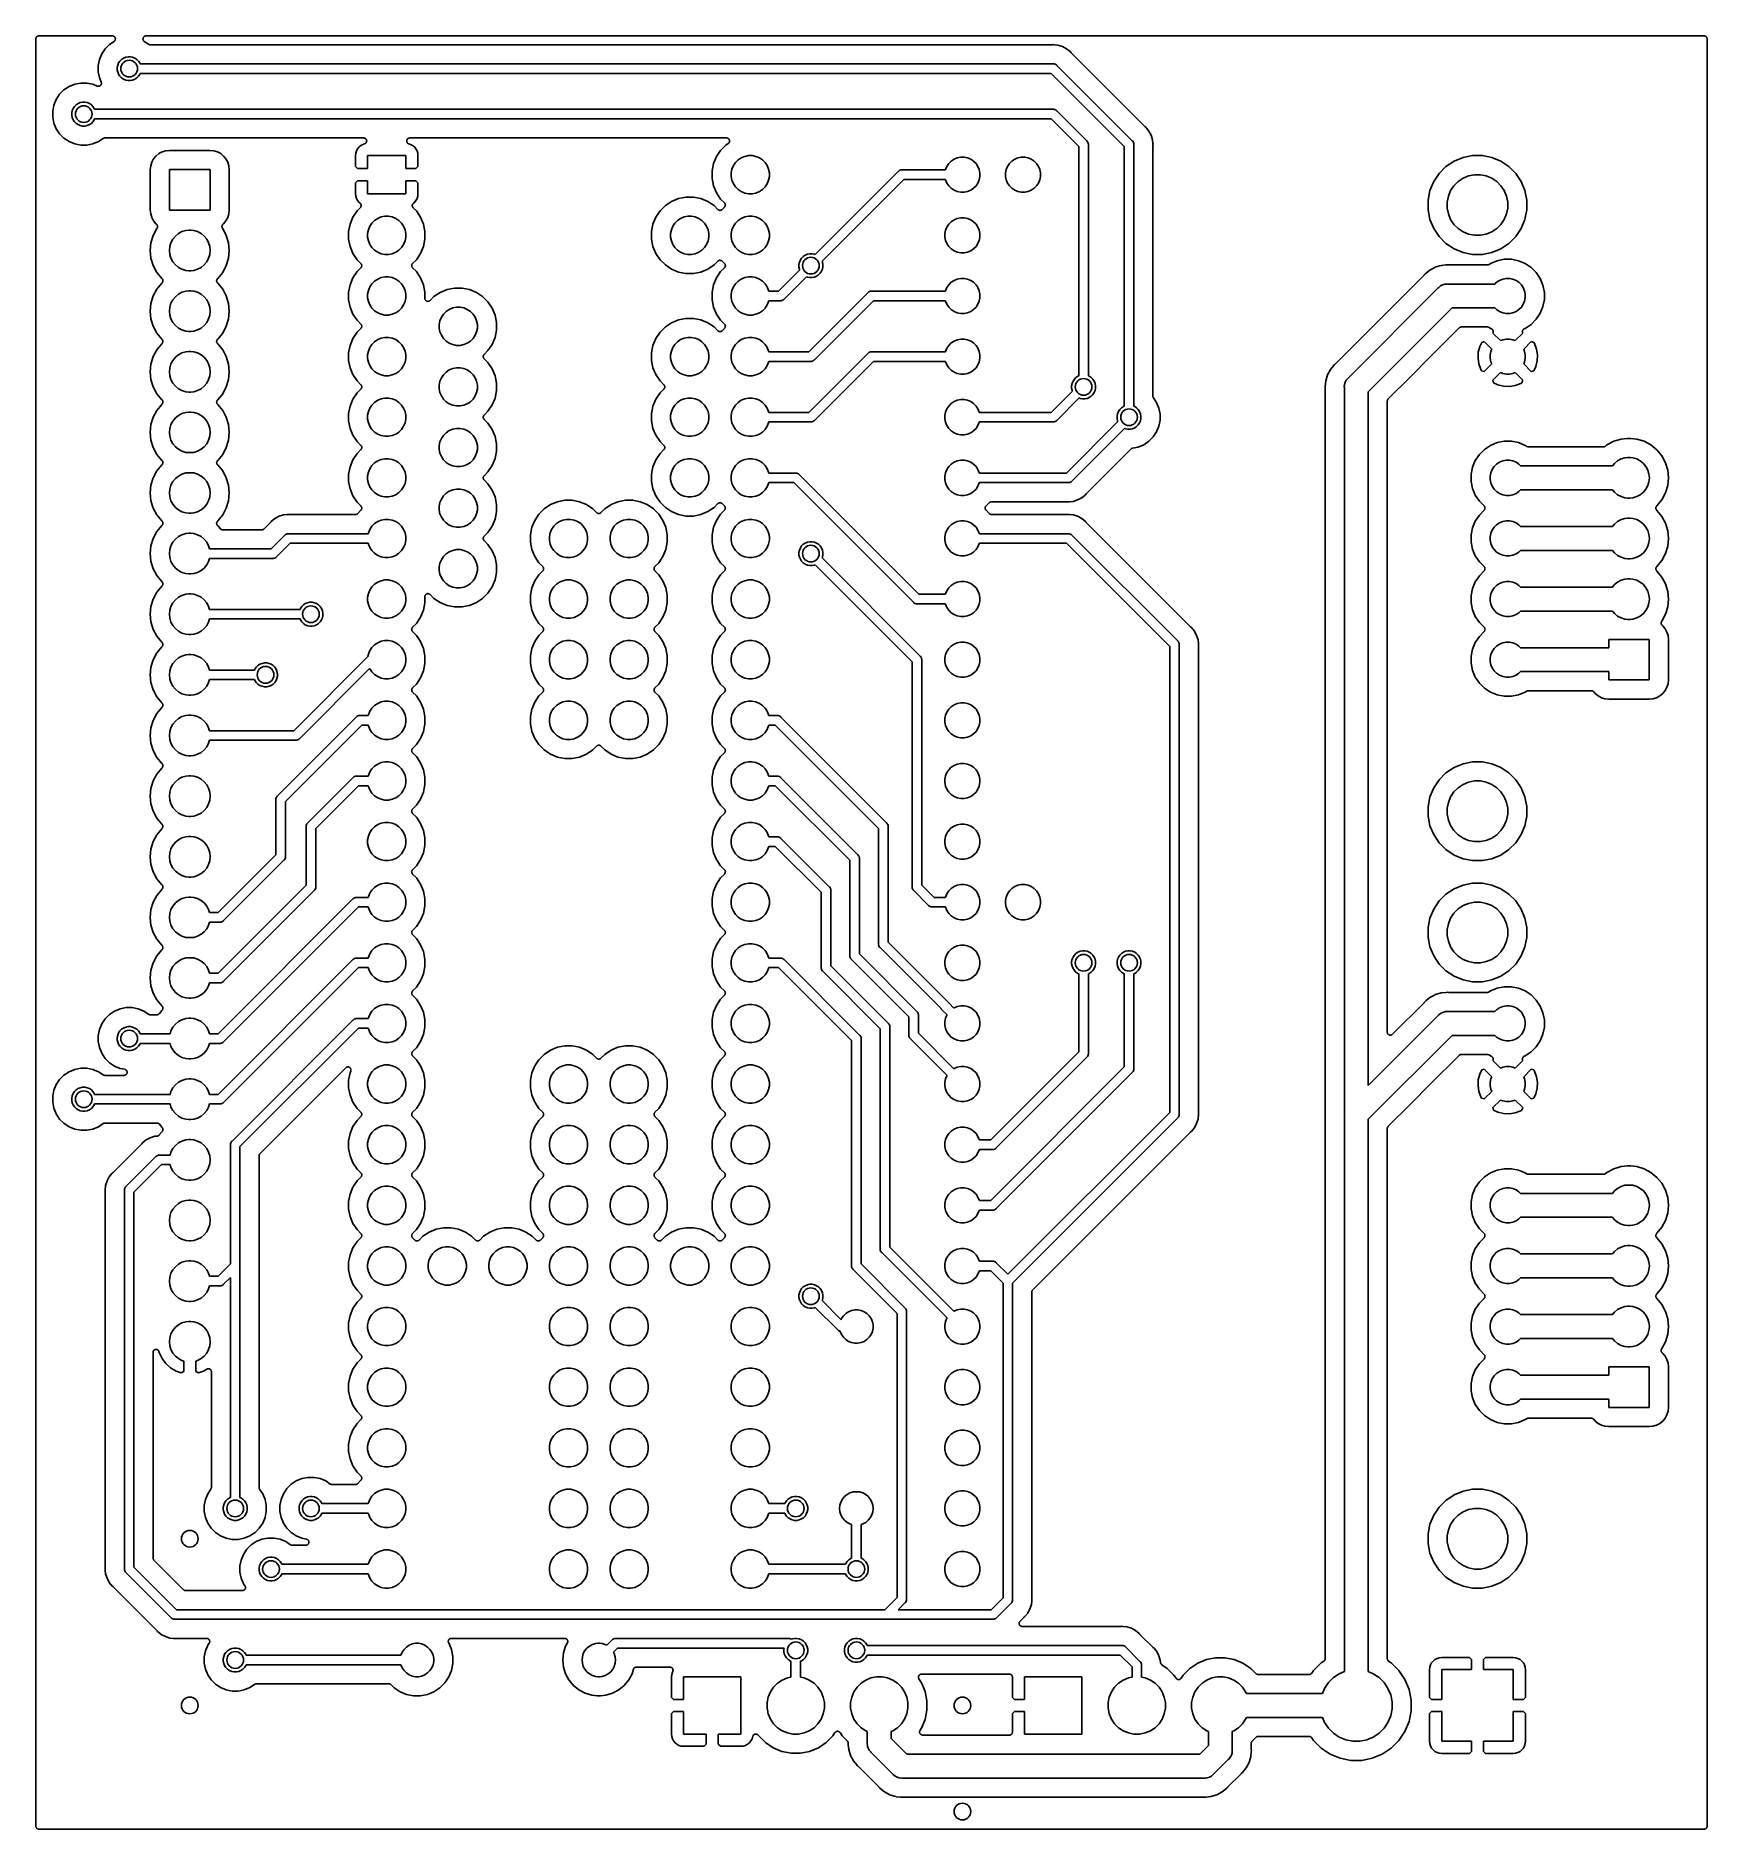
# Model space of a CAD drawing. Extents: x 122.5 to 192.5, y -149.3 to -74.2.
import ezdxf

# ---------------------------------------------------------------- set-up
doc = ezdxf.new("R2010")
doc.units = 0
doc.header["$MEASUREMENT"] = 0
doc.layers.add('BLACK', color=7, linetype='CONTINUOUS')

msp = doc.modelspace()

# ---------------------------------------------------------------- linework, layer by layer
at = {"layer": 'BLACK', "linetype": 'CONTINUOUS'}
for p, q in [((122.453, -74.3182), (122.454, -74.3063)), ((122.453, -74.3191), (122.453, -74.3182)), ((122.453, -74.32), (122.453, -74.3191)), ((122.453, -74.3191), (122.453, -74.3191)), ((122.453, -74.3191), (122.453, -74.3191)), ((122.453, -149.2), (122.453, -74.32)), ((122.454, -74.3063), (122.456, -74.2945)), ((122.456, -74.2936), (122.459, -74.2822)), ((122.456, -74.294), (122.456, -74.2936)), ((122.456, -74.2945), (122.456, -74.294)), ((122.459, -74.2822), (122.463, -74.2708)), ((122.463, -74.27), (122.469, -74.2595)), ((122.463, -74.2704), (122.463, -74.27)), ((122.463, -74.2708), (122.463, -74.2704)), ((122.469, -74.2595), (122.475, -74.249)), ((122.475, -74.2482), (122.483, -74.2391)), ((122.475, -74.2486), (122.475, -74.2482)), ((122.475, -74.249), (122.475, -74.2486)), ((122.483, -74.2391), (122.491, -74.2299)), ((122.491, -74.2293), (122.5, -74.2218)), ((122.491, -74.2296), (122.491, -74.2293)), ((122.491, -74.2299), (122.491, -74.2296)), ((122.5, -74.2218), (122.51, -74.2142)), ((122.51, -74.2137), (122.521, -74.2082)), ((122.51, -74.214), (122.51, -74.2137)), ((122.51, -74.2142), (122.51, -74.214)), ((122.521, -74.2082), (122.532, -74.2026)), ((122.532, -74.2022), (122.544, -74.1989)), ((122.532, -74.2025), (122.532, -74.2022)), ((122.532, -74.2026), (122.532, -74.2025)), ((122.544, -74.1989), (122.555, -74.1954)), ((122.555, -74.1954), (122.556, -74.1954)), ((122.556, -74.1953), (122.568, -74.1942)), ((122.556, -74.1954), (122.556, -74.1953)), ((122.568, -74.1942), (122.58, -74.193)), ((122.58, -74.193), (125.66, -74.193)), ((125.66, -74.193), (125.661, -74.193)), ((125.661, -74.193), (125.661, -74.193)), ((125.661, -74.193), (125.661, -74.193)), ((125.661, -74.193), (125.662, -74.193)), ((125.662, -74.193), (125.674, -74.1944)), ((125.674, -74.1944), (125.686, -74.1957)), ((125.686, -74.1957), (125.686, -74.1958)), ((125.686, -74.1958), (125.686, -74.1958)), ((125.686, -74.1958), (125.698, -74.1995)), ((125.698, -74.1995), (125.709, -74.2031)), ((125.709, -74.2031), (125.71, -74.2032)), ((125.71, -74.2032), (125.71, -74.2033)), ((125.71, -74.2033), (125.72, -74.2091)), ((125.72, -74.2091), (125.731, -74.215)), ((125.731, -74.215), (125.731, -74.2151)), ((125.731, -74.2151), (125.731, -74.2152)), ((125.731, -74.2152), (125.741, -74.2229)), ((125.741, -74.2229), (125.75, -74.2309)), ((125.75, -74.2309), (125.75, -74.231)), ((125.75, -74.231), (125.75, -74.2311)), ((125.75, -74.2311), (125.758, -74.2405)), ((125.758, -74.2405), (125.766, -74.2502)), ((125.771, -74.3801), (125.765, -74.3907)), ((125.766, -74.2502), (125.766, -74.2503)), ((125.766, -74.2503), (125.766, -74.2505)), ((125.766, -74.2505), (125.772, -74.261)), ((125.777, -74.3692), (125.771, -74.3801)), ((125.772, -74.261), (125.777, -74.2721)), ((125.777, -74.2721), (125.777, -74.2723)), ((125.777, -74.2723), (125.777, -74.2724)), ((125.777, -74.2724), (125.781, -74.2838)), ((125.781, -74.3572), (125.777, -74.3689)), ((125.777, -74.3689), (125.777, -74.3691)), ((125.777, -74.3691), (125.777, -74.3692)), ((125.781, -74.2838), (125.784, -74.2959)), ((125.784, -74.3455), (125.781, -74.3572)), ((125.784, -74.2959), (125.784, -74.296)), ((125.784, -74.296), (125.784, -74.2962)), ((125.784, -74.2962), (125.786, -74.3082)), ((125.785, -74.3328), (125.784, -74.3452)), ((125.784, -74.3452), (125.784, -74.3454)), ((125.784, -74.3454), (125.784, -74.3455)), ((125.787, -74.3209), (125.785, -74.3328)), ((125.786, -74.3082), (125.787, -74.3206)), ((125.787, -74.3206), (125.787, -74.3207)), ((125.787, -74.3207), (125.787, -74.3209)), ((126.943, -74.3188), (126.945, -74.3067)), ((126.943, -74.3189), (126.943, -74.3188)), ((126.943, -74.3191), (126.943, -74.3189)), ((126.944, -74.3313), (126.943, -74.3191)), ((126.945, -74.3435), (126.944, -74.3313)), ((126.945, -74.3067), (126.946, -74.2945)), ((126.945, -74.3436), (126.945, -74.3435)), ((126.946, -74.3438), (126.945, -74.3436)), ((126.946, -74.2941), (126.95, -74.2826)), ((126.946, -74.2943), (126.946, -74.2941)), ((126.946, -74.2945), (126.946, -74.2943)), ((126.949, -74.3555), (126.946, -74.3438)), ((126.952, -74.3673), (126.949, -74.3555)), ((126.95, -74.2826), (126.953, -74.2708)), ((126.952, -74.3674), (126.952, -74.3673)), ((126.953, -74.3676), (126.952, -74.3674)), ((126.953, -74.2705), (126.959, -74.2598)), ((126.953, -74.2706), (126.953, -74.2705)), ((126.953, -74.2708), (126.953, -74.2706)), ((126.958, -74.3784), (126.953, -74.3676)), ((126.964, -74.3893), (126.958, -74.3784)), ((126.959, -74.2598), (126.965, -74.249)), ((126.965, -74.2487), (126.973, -74.2392)), ((126.965, -74.2489), (126.965, -74.2487)), ((126.965, -74.249), (126.965, -74.2489)), ((126.973, -74.2392), (126.981, -74.2299)), ((126.981, -74.2297), (126.991, -74.2219)), ((126.981, -74.2298), (126.981, -74.2297)), ((126.981, -74.2299), (126.981, -74.2298)), ((126.991, -74.2219), (127, -74.2142)), ((127, -74.214), (127.011, -74.2083)), ((127, -74.2141), (127, -74.214)), ((127, -74.2142), (127, -74.2141)), ((127.011, -74.2083), (127.022, -74.2026)), ((127.022, -74.2025), (127.034, -74.1989)), ((127.022, -74.2026), (127.022, -74.2025)), ((127.022, -74.2025), (127.022, -74.2025)), ((127.034, -74.1989), (127.046, -74.1954)), ((127.046, -74.1954), (127.058, -74.1942)), ((127.046, -74.1954), (127.046, -74.1954)), ((127.046, -74.1954), (127.046, -74.1954)), ((127.058, -74.1942), (127.07, -74.193)), ((127.07, -74.193), (192.38, -74.193)), ((192.38, -74.193), (192.381, -74.193)), ((192.381, -74.193), (192.381, -74.193)), ((192.381, -74.193), (192.381, -74.193)), ((192.381, -74.193), (192.382, -74.193)), ((192.382, -74.193), (192.394, -74.1943)), ((192.394, -74.1943), (192.406, -74.1956)), ((192.406, -74.1956), (192.406, -74.1957)), ((192.406, -74.1957), (192.406, -74.1958)), ((192.406, -74.1958), (192.418, -74.1994)), ((192.418, -74.1994), (192.429, -74.2029)), ((192.429, -74.2029), (192.43, -74.2031)), ((192.43, -74.2031), (192.43, -74.2033)), ((192.43, -74.2033), (192.44, -74.209)), ((192.44, -74.209), (192.451, -74.2147)), ((192.451, -74.2147), (192.451, -74.215)), ((192.451, -74.215), (192.452, -74.2152)), ((192.452, -74.2152), (192.461, -74.2229)), ((192.461, -74.2229), (192.47, -74.2305)), ((192.47, -74.2305), (192.47, -74.2309)), ((192.47, -74.2309), (192.471, -74.2311)), ((192.471, -74.2311), (192.478, -74.2405)), ((192.478, -74.2405), (192.486, -74.2497)), ((192.486, -74.2497), (192.486, -74.2501)), ((192.486, -74.2501), (192.486, -74.2505)), ((192.486, -74.2505), (192.492, -74.2611)), ((192.492, -74.2611), (192.497, -74.2716)), ((192.497, -74.2716), (192.498, -74.272)), ((192.498, -74.272), (192.498, -74.2724)), ((192.498, -74.2724), (192.501, -74.2839)), ((192.501, -74.2839), (192.505, -74.2953)), ((192.505, -74.2953), (192.505, -74.2958)), ((192.505, -74.2958), (192.505, -74.2962)), ((192.505, -74.2962), (192.506, -74.3081)), ((192.506, -74.3081), (192.507, -74.32)), ((192.507, -74.32), (192.507, -149.2)), ((125.213, -74.9492), (125.115, -75.1858)), ((125.355, -74.7363), (125.213, -74.9492)), ((125.536, -74.5552), (125.355, -74.7363)), ((125.73, -74.4256), (125.536, -74.5552)), ((125.74, -74.4179), (125.73, -74.4256)), ((125.749, -74.4101), (125.74, -74.4179)), ((125.757, -74.4004), (125.749, -74.4099)), ((125.749, -74.4099), (125.749, -74.41)), ((125.749, -74.41), (125.749, -74.4101)), ((125.765, -74.391), (125.757, -74.4004)), ((125.765, -74.3907), (125.765, -74.3909)), ((125.765, -74.3909), (125.765, -74.391)), ((126.046, -75.1766), (126.128, -75.1219)), ((126.128, -75.1219), (126.219, -75.0842)), ((126.219, -75.0842), (126.316, -75.065)), ((126.316, -75.065), (126.414, -75.065)), ((126.414, -75.065), (126.511, -75.0842)), ((126.511, -75.0842), (126.602, -75.1219)), ((126.602, -75.1219), (126.684, -75.1766)), ((126.964, -74.3894), (126.964, -74.3893)), ((126.964, -74.3895), (126.964, -74.3894)), ((126.972, -74.399), (126.964, -74.3895)), ((126.979, -74.4086), (126.972, -74.399)), ((126.979, -74.4087), (126.979, -74.4086)), ((126.98, -74.4089), (126.979, -74.4087)), ((126.989, -74.4166), (126.98, -74.4089)), ((126.998, -74.4246), (126.989, -74.4166)), ((126.998, -74.4248), (126.998, -74.4246)), ((126.999, -74.4248), (126.998, -74.4248)), ((127, -74.4256), (126.999, -74.4248)), ((126.999, -74.4248), (126.999, -74.4248)), ((127.176, -74.5436), (127, -74.4256)), ((127.187, -74.5491), (127.176, -74.5436)), ((127.197, -74.5547), (127.187, -74.5491)), ((127.198, -74.5549), (127.197, -74.5547)), ((127.198, -74.5553), (127.198, -74.5549)), ((127.209, -74.5587), (127.198, -74.5553)), ((127.22, -74.5622), (127.209, -74.5587)), ((127.221, -74.5623), (127.22, -74.5622)), ((127.222, -74.5625), (127.221, -74.5623)), ((127.233, -74.5637), (127.222, -74.5625)), ((127.245, -74.565), (127.233, -74.5637)), ((127.247, -74.565), (127.245, -74.565)), ((165.045, -74.565), (127.247, -74.565)), ((127.247, -74.565), (127.247, -74.565)), ((127.247, -74.565), (127.247, -74.565)), ((127.247, -74.565), (127.247, -74.565)), ((165.05, -74.5645), (165.045, -74.565)), ((165.055, -74.5645), (165.05, -74.5645)), ((165.057, -74.5644), (165.055, -74.5645)), ((165.1, -74.5602), (165.057, -74.5644)), ((165.143, -74.5644), (165.1, -74.5602)), ((165.296, -74.5795), (165.143, -74.5644)), ((165.143, -74.5644), (165.143, -74.5644)), ((165.485, -74.6367), (165.296, -74.5795)), ((165.658, -74.7295), (165.485, -74.6367)), ((165.811, -74.8545), (165.658, -74.7295)), ((165.838, -74.8878), (165.811, -74.8545)), ((165.842, -74.8916), (165.838, -74.8878)), ((165.845, -74.8958), (165.842, -74.8916)), ((165.846, -74.897), (165.845, -74.8958)), ((168.943, -77.9937), (165.846, -74.897)), ((125.115, -75.1858), (125.065, -75.437)), ((125.065, -75.437), (125.065, -75.693)), ((125.065, -75.693), (125.115, -75.9442)), ((125.865, -75.5158), (125.884, -75.4192)), ((125.865, -75.6142), (125.865, -75.5158)), ((125.884, -75.7108), (125.865, -75.6142)), ((125.884, -75.4192), (125.922, -75.3282)), ((125.922, -75.8018), (125.884, -75.7108)), ((125.922, -75.3282), (125.977, -75.2463)), ((125.977, -75.8837), (125.922, -75.8018)), ((125.977, -75.2463), (126.046, -75.1766)), ((126.046, -75.9534), (125.977, -75.8837)), ((126.684, -75.1766), (126.753, -75.2463)), ((126.753, -75.8837), (126.684, -75.9534)), ((126.753, -75.2463), (126.808, -75.3282)), ((126.808, -75.8018), (126.753, -75.8837)), ((126.808, -75.3282), (126.823, -75.365)), ((126.823, -75.765), (126.808, -75.8018)), ((126.823, -75.365), (165.09, -75.365)), ((165.017, -75.765), (126.823, -75.765)), ((168.075, -78.8228), (165.017, -75.765)), ((165.09, -75.365), (165.1, -75.364)), ((165.1, -75.364), (165.11, -75.365)), ((165.11, -75.365), (165.11, -75.365)), ((165.11, -75.365), (165.139, -75.3679)), ((165.139, -75.3679), (165.177, -75.3793)), ((165.177, -75.3793), (165.212, -75.3979)), ((165.212, -75.3979), (165.242, -75.4229)), ((165.242, -75.4229), (165.248, -75.4305)), ((165.248, -75.4305), (168.409, -78.5916)), ((123.631, -76.4602), (123.45, -76.6413)), ((123.844, -76.318), (123.631, -76.4602)), ((124.081, -76.22), (123.844, -76.318)), ((124.332, -76.17), (124.081, -76.22)), ((124.588, -76.17), (124.332, -76.17)), ((124.839, -76.22), (124.588, -76.17)), ((125.027, -76.2976), (124.839, -76.22)), ((125.038, -76.3011), (125.027, -76.2976)), ((125.05, -76.3047), (125.038, -76.3011)), ((125.05, -76.3048), (125.05, -76.3047)), ((125.063, -76.306), (125.05, -76.3048)), ((125.05, -76.3048), (125.05, -76.3048)), ((125.075, -76.3073), (125.063, -76.306)), ((125.087, -76.3061), (125.075, -76.3073)), ((125.075, -76.3073), (125.075, -76.3073)), ((125.075, -76.3073), (125.075, -76.3073)), ((125.099, -76.305), (125.087, -76.3061)), ((125.1, -76.3049), (125.099, -76.305)), ((125.111, -76.3014), (125.1, -76.3049)), ((125.1, -76.3049), (125.1, -76.3049)), ((125.123, -76.298), (125.111, -76.3014)), ((125.115, -75.9442), (125.193, -76.1317)), ((125.134, -76.2921), (125.123, -76.2978)), ((125.123, -76.2978), (125.123, -76.2979)), ((125.123, -76.2979), (125.123, -76.298)), ((125.145, -76.2864), (125.134, -76.2921)), ((125.155, -76.2785), (125.145, -76.2862)), ((125.145, -76.2862), (125.145, -76.2863)), ((125.145, -76.2863), (125.145, -76.2864)), ((125.164, -76.2709), (125.155, -76.2785)), ((125.165, -76.2706), (125.164, -76.2707)), ((125.164, -76.2707), (125.164, -76.2709)), ((125.172, -76.2611), (125.165, -76.2706)), ((125.18, -76.2519), (125.172, -76.2611)), ((125.186, -76.2407), (125.18, -76.2515)), ((125.18, -76.2515), (125.18, -76.2517)), ((125.18, -76.2517), (125.18, -76.2519)), ((125.192, -76.2301), (125.186, -76.2407)), ((125.196, -76.2179), (125.192, -76.2297)), ((125.192, -76.2297), (125.192, -76.2299)), ((125.192, -76.2299), (125.192, -76.2301)), ((125.193, -76.1317), (125.193, -76.1329)), ((125.193, -76.1329), (125.193, -76.1329)), ((125.193, -76.1329), (125.193, -76.1329)), ((125.193, -76.1329), (125.193, -76.1333)), ((125.193, -76.1333), (125.197, -76.1452)), ((125.2, -76.2065), (125.196, -76.2179)), ((125.197, -76.1452), (125.2, -76.1567)), ((125.2, -76.1567), (125.2, -76.1569)), ((125.2, -76.1569), (125.2, -76.1571)), ((125.2, -76.1571), (125.201, -76.1693)), ((125.201, -76.1938), (125.2, -76.206)), ((125.2, -76.206), (125.2, -76.2063)), ((125.2, -76.2063), (125.2, -76.2065)), ((125.201, -76.1693), (125.202, -76.1814)), ((125.202, -76.1818), (125.201, -76.1938)), ((125.202, -76.1814), (125.202, -76.1816)), ((125.202, -76.1816), (125.202, -76.1818)), ((126.128, -76.0081), (126.046, -75.9534)), ((126.219, -76.0458), (126.128, -76.0081)), ((126.316, -76.065), (126.219, -76.0458)), ((126.414, -76.065), (126.316, -76.065)), ((126.511, -76.0458), (126.414, -76.065)), ((126.602, -76.0081), (126.511, -76.0458)), ((126.684, -75.9534), (126.602, -76.0081)), ((123.21, -77.0908), (123.16, -77.342)), ((123.16, -77.342), (123.16, -77.598)), ((123.308, -76.8542), (123.21, -77.0908)), ((123.45, -76.6413), (123.308, -76.8542)), ((123.96, -77.4208), (123.979, -77.3242)), ((123.979, -77.3242), (124.017, -77.2332)), ((124.017, -77.2332), (124.072, -77.1513)), ((124.072, -77.1513), (124.141, -77.0816)), ((124.141, -77.0816), (124.223, -77.0269)), ((124.223, -77.0269), (124.314, -76.9892)), ((124.314, -76.9892), (124.411, -76.97)), ((124.411, -76.97), (124.509, -76.97)), ((124.509, -76.97), (124.606, -76.9892)), ((124.606, -76.9892), (124.697, -77.0269)), ((124.697, -77.0269), (124.779, -77.0816)), ((124.779, -77.0816), (124.848, -77.1513)), ((124.848, -77.1513), (124.903, -77.2332)), ((124.903, -77.2332), (124.918, -77.27)), ((124.918, -77.27), (165.09, -77.27)), ((165.09, -77.27), (165.1, -77.269)), ((165.1, -77.269), (165.11, -77.27)), ((165.11, -77.27), (165.11, -77.27)), ((165.11, -77.27), (165.139, -77.2729)), ((165.139, -77.2729), (165.177, -77.2843)), ((165.177, -77.2843), (165.212, -77.3029)), ((165.212, -77.3029), (165.242, -77.3279)), ((165.242, -77.3279), (165.248, -77.3355)), ((165.248, -77.3355), (166.504, -78.5916)), ((123.16, -77.598), (123.21, -77.8492)), ((123.21, -77.8492), (123.308, -78.0858)), ((123.308, -78.0858), (123.45, -78.2987)), ((123.96, -77.5192), (123.96, -77.4208)), ((123.979, -77.6158), (123.96, -77.5192)), ((124.017, -77.7068), (123.979, -77.6158)), ((124.072, -77.7887), (124.017, -77.7068)), ((124.141, -77.8584), (124.072, -77.7887)), ((124.223, -77.9131), (124.141, -77.8584)), ((124.314, -77.9508), (124.223, -77.9131)), ((124.411, -77.97), (124.314, -77.9508)), ((124.509, -77.97), (124.411, -77.97)), ((124.606, -77.9508), (124.509, -77.97)), ((124.697, -77.9131), (124.606, -77.9508)), ((124.779, -77.8584), (124.697, -77.9131)), ((124.848, -77.7887), (124.779, -77.8584)), ((124.903, -77.7068), (124.848, -77.7887)), ((124.918, -77.67), (124.903, -77.7068)), ((165.017, -77.67), (124.918, -77.67)), ((166.17, -78.8228), (165.017, -77.67)), ((168.947, -77.9971), (168.943, -77.9937)), ((168.951, -78.001), (168.947, -77.9971)), ((168.952, -78.0021), (168.951, -78.001)), ((168.986, -78.0295), (168.952, -78.0021)), ((169.013, -78.0628), (168.986, -78.0295)), ((169.109, -78.1797), (169.013, -78.0628)), ((169.013, -78.0628), (169.013, -78.0628)), ((123.45, -78.2987), (123.631, -78.4798)), ((123.631, -78.4798), (123.844, -78.622)), ((123.844, -78.622), (124.081, -78.72)), ((124.081, -78.72), (124.332, -78.77)), ((124.332, -78.77), (124.588, -78.77)), ((124.588, -78.77), (124.839, -78.72)), ((124.839, -78.72), (125.076, -78.622)), ((125.076, -78.622), (125.271, -78.4914)), ((125.271, -78.4914), (125.272, -78.4912)), ((125.272, -78.4912), (125.273, -78.4904)), ((125.272, -78.4912), (125.272, -78.4912)), ((125.272, -78.4912), (125.272, -78.4912)), ((125.273, -78.4904), (125.283, -78.485)), ((125.283, -78.485), (125.293, -78.4796)), ((125.293, -78.4796), (125.294, -78.4794)), ((125.294, -78.4794), (125.295, -78.479)), ((125.295, -78.479), (125.306, -78.4758)), ((125.306, -78.4758), (125.317, -78.4724)), ((125.317, -78.4724), (125.318, -78.4723)), ((125.318, -78.4723), (125.319, -78.4721)), ((125.319, -78.4721), (125.33, -78.4711)), ((125.33, -78.4711), (125.342, -78.47)), ((125.342, -78.47), (136.193, -78.47)), ((135.999, -78.8491), (135.936, -78.9264)), ((136.076, -78.7856), (135.999, -78.8491)), ((136.165, -78.7384), (136.076, -78.7856)), ((136.23, -78.7185), (136.165, -78.7384)), ((136.193, -78.47), (136.195, -78.47)), ((136.195, -78.47), (136.201, -78.4707)), ((136.201, -78.4707), (136.207, -78.4708)), ((136.207, -78.4708), (136.213, -78.4721)), ((136.213, -78.4721), (136.22, -78.4728)), ((136.22, -78.4728), (136.226, -78.4746)), ((136.226, -78.4746), (136.232, -78.4759)), ((136.236, -78.7162), (136.23, -78.7185)), ((136.232, -78.4759), (136.237, -78.4784)), ((136.242, -78.7144), (136.236, -78.7162)), ((136.237, -78.4784), (136.243, -78.4803)), ((136.247, -78.7115), (136.242, -78.7144)), ((136.243, -78.4803), (136.249, -78.4832)), ((136.253, -78.7091), (136.247, -78.7115)), ((136.249, -78.4832), (136.254, -78.4856)), ((136.258, -78.7057), (136.253, -78.7091)), ((136.254, -78.4856), (136.26, -78.4892)), ((136.264, -78.7028), (136.258, -78.7057)), ((136.26, -78.4892), (136.265, -78.4922)), ((136.268, -78.6988), (136.264, -78.7028)), ((136.265, -78.4922), (136.27, -78.4961)), ((136.274, -78.6953), (136.268, -78.6988)), ((136.27, -78.4961), (136.275, -78.4996)), ((136.278, -78.691), (136.274, -78.6953)), ((136.275, -78.4996), (136.279, -78.5041)), ((136.283, -78.6871), (136.278, -78.691)), ((136.279, -78.5041), (136.284, -78.5081)), ((136.287, -78.6823), (136.283, -78.6871)), ((136.284, -78.5081), (136.288, -78.5129)), ((136.291, -78.6778), (136.287, -78.6823)), ((136.288, -78.5129), (136.292, -78.5173)), ((136.295, -78.6727), (136.291, -78.6778)), ((136.292, -78.5173), (136.296, -78.5226)), ((136.299, -78.668), (136.295, -78.6727)), ((136.296, -78.5226), (136.3, -78.5275)), ((136.302, -78.6625), (136.299, -78.668)), ((136.3, -78.5275), (136.302, -78.5329)), ((136.302, -78.5329), (136.306, -78.538)), ((136.305, -78.6573), (136.302, -78.6625)), ((136.307, -78.6516), (136.305, -78.6573)), ((136.306, -78.538), (136.308, -78.5438)), ((136.31, -78.6462), (136.307, -78.6516)), ((136.308, -78.5438), (136.311, -78.5494)), ((136.312, -78.6402), (136.31, -78.6462)), ((136.311, -78.5494), (136.313, -78.5553)), ((136.315, -78.6344), (136.312, -78.6402)), ((136.313, -78.5553), (136.315, -78.561)), ((136.315, -78.561), (136.316, -78.5672)), ((136.316, -78.6284), (136.315, -78.6344)), ((136.316, -78.5672), (136.318, -78.5732)), ((136.318, -78.6225), (136.316, -78.6284)), ((136.318, -78.5732), (136.319, -78.5793)), ((136.32, -78.6101), (136.318, -78.6163)), ((136.318, -78.6163), (136.318, -78.6225)), ((136.319, -78.5793), (136.32, -78.5853)), ((136.32, -78.5853), (136.32, -78.5916)), ((136.32, -78.5916), (136.32, -78.5979)), ((136.32, -78.5979), (136.32, -78.604)), ((136.32, -78.604), (136.32, -78.6101)), ((138, -78.5836), (138.002, -78.5776)), ((138, -78.5898), (138, -78.5836)), ((138, -78.5961), (138, -78.5898)), ((138, -78.6022), (138, -78.5961)), ((138, -78.6083), (138, -78.6022)), ((138.001, -78.6145), (138, -78.6083)), ((138.002, -78.6208), (138.001, -78.6145)), ((138.002, -78.5715), (138.004, -78.5654)), ((138.002, -78.5776), (138.002, -78.5715)), ((138.004, -78.6267), (138.002, -78.6208)), ((138.004, -78.5654), (138.005, -78.5593)), ((138.005, -78.6327), (138.004, -78.6267)), ((138.005, -78.5593), (138.008, -78.5536)), ((138.007, -78.6385), (138.005, -78.6327)), ((138.009, -78.6446), (138.007, -78.6385)), ((138.008, -78.5536), (138.01, -78.5478)), ((138.012, -78.65), (138.009, -78.6446)), ((138.01, -78.5478), (138.013, -78.5422)), ((138.014, -78.6557), (138.012, -78.65)), ((138.013, -78.5422), (138.015, -78.5365)), ((138.018, -78.661), (138.014, -78.6557)), ((138.015, -78.5365), (138.019, -78.5314)), ((138.02, -78.6665), (138.018, -78.661)), ((138.019, -78.5314), (138.021, -78.526)), ((138.024, -78.6713), (138.02, -78.6665)), ((138.021, -78.526), (138.025, -78.5211)), ((138.028, -78.6764), (138.024, -78.6713)), ((138.025, -78.5211), (138.029, -78.5159)), ((138.032, -78.681), (138.028, -78.6764)), ((138.029, -78.5159), (138.033, -78.5116)), ((138.036, -78.6859), (138.032, -78.681)), ((138.033, -78.5116), (138.037, -78.5069)), ((138.041, -78.6898), (138.036, -78.6859)), ((138.037, -78.5069), (138.042, -78.5029)), ((138.045, -78.6942), (138.041, -78.6898)), ((138.042, -78.5029), (138.047, -78.4985)), ((138.05, -78.6977), (138.045, -78.6942)), ((138.047, -78.4985), (138.052, -78.4951)), ((138.055, -78.7018), (138.05, -78.6977)), ((138.052, -78.4951), (138.056, -78.4912)), ((138.06, -78.7047), (138.055, -78.7018)), ((138.056, -78.4912), (138.062, -78.4883)), ((138.065, -78.7082), (138.06, -78.7047)), ((138.062, -78.4883), (138.067, -78.4848)), ((138.071, -78.7107), (138.065, -78.7082)), ((138.067, -78.4848), (138.073, -78.4825)), ((138.077, -78.7137), (138.071, -78.7107)), ((138.073, -78.4825), (138.078, -78.4796)), ((138.083, -78.7156), (138.077, -78.7137)), ((138.078, -78.4796), (138.084, -78.4778)), ((138.088, -78.718), (138.083, -78.7156)), ((138.084, -78.4778), (138.09, -78.4754)), ((138.09, -78.7185), (138.088, -78.718)), ((138.09, -78.4754), (138.096, -78.4742)), ((138.155, -78.7384), (138.09, -78.7185)), ((138.096, -78.4742), (138.102, -78.4724)), ((138.102, -78.4724), (138.108, -78.4718)), ((138.108, -78.4718), (138.114, -78.4706)), ((138.114, -78.4706), (138.121, -78.4706)), ((138.121, -78.4706), (138.127, -78.47)), ((138.127, -78.47), (151.406, -78.47)), ((138.244, -78.7856), (138.155, -78.7384)), ((138.321, -78.8491), (138.244, -78.7856)), ((138.384, -78.9264), (138.321, -78.8491)), ((151.38, -78.7672), (151.157, -78.9901)), ((151.477, -78.7026), (151.38, -78.7672)), ((151.406, -78.47), (151.408, -78.47)), ((151.408, -78.47), (151.408, -78.47)), ((151.408, -78.47), (151.408, -78.47)), ((151.408, -78.47), (151.408, -78.47)), ((151.408, -78.47), (151.42, -78.4714)), ((151.42, -78.4714), (151.432, -78.4727)), ((151.432, -78.4727), (151.432, -78.4728)), ((151.432, -78.4728), (151.433, -78.4728)), ((151.433, -78.4728), (151.444, -78.4765)), ((151.444, -78.4765), (151.456, -78.4801)), ((151.456, -78.4801), (151.456, -78.4802)), ((151.456, -78.4802), (151.456, -78.4803)), ((151.456, -78.4803), (151.467, -78.4862)), ((151.467, -78.4862), (151.478, -78.492)), ((151.486, -78.6949), (151.477, -78.7026)), ((151.478, -78.492), (151.478, -78.4921)), ((151.478, -78.4921), (151.478, -78.4922)), ((151.478, -78.4922), (151.487, -78.5001)), ((151.496, -78.6871), (151.486, -78.6949)), ((151.487, -78.5001), (151.497, -78.5079)), ((151.504, -78.6775), (151.496, -78.6869)), ((151.496, -78.6869), (151.496, -78.687)), ((151.496, -78.687), (151.496, -78.6871)), ((151.497, -78.5079), (151.497, -78.508)), ((151.497, -78.508), (151.497, -78.5081)), ((151.497, -78.5081), (151.505, -78.5177)), ((151.511, -78.668), (151.504, -78.6775)), ((151.505, -78.5177), (151.512, -78.5272)), ((151.512, -78.6679), (151.511, -78.668)), ((151.512, -78.5272), (151.512, -78.5273)), ((151.512, -78.5273), (151.512, -78.5275)), ((151.512, -78.5275), (151.518, -78.5383)), ((151.517, -78.6571), (151.512, -78.6677)), ((151.512, -78.6677), (151.512, -78.6679)), ((151.523, -78.6462), (151.517, -78.6571)), ((151.518, -78.5383), (151.524, -78.5491)), ((151.527, -78.6342), (151.523, -78.6459)), ((151.523, -78.6459), (151.523, -78.6461)), ((151.523, -78.6461), (151.523, -78.6462)), ((151.524, -78.5491), (151.524, -78.5493)), ((151.524, -78.5493), (151.524, -78.5494)), ((151.524, -78.5494), (151.527, -78.561)), ((151.527, -78.561), (151.531, -78.5729)), ((151.531, -78.6225), (151.527, -78.6342)), ((151.531, -78.5729), (151.531, -78.573)), ((151.531, -78.573), (151.531, -78.5732)), ((151.531, -78.5732), (151.532, -78.5852)), ((151.532, -78.6097), (151.531, -78.6222)), ((151.531, -78.6222), (151.531, -78.6224)), ((151.531, -78.6224), (151.531, -78.6225)), ((151.532, -78.5852), (151.533, -78.5976)), ((151.533, -78.5979), (151.532, -78.6097)), ((151.533, -78.5976), (151.533, -78.5977)), ((151.533, -78.5977), (151.533, -78.5979)), ((166.17, -88.4416), (166.17, -78.8228)), ((166.504, -78.5916), (166.512, -78.5979)), ((166.512, -78.5979), (166.537, -78.6283)), ((166.537, -78.6283), (166.553, -78.6578)), ((166.553, -78.6578), (166.556, -78.6631)), ((166.556, -78.6631), (166.565, -78.6953)), ((166.565, -78.6953), (166.567, -78.7008)), ((166.567, -78.7008), (166.57, -78.7302)), ((166.57, -78.7302), (166.57, -78.7302)), ((166.57, -78.7302), (166.571, -78.74)), ((166.571, -78.74), (166.57, -78.7498)), ((166.57, -78.7498), (166.57, -88.4416)), ((168.075, -89.4531), (168.075, -78.8228)), ((168.409, -78.5916), (168.417, -78.5979)), ((168.417, -78.5979), (168.442, -78.6283)), ((168.442, -78.6283), (168.461, -78.6631)), ((168.461, -78.6631), (168.472, -78.7008)), ((168.472, -78.7008), (168.475, -78.7302)), ((168.475, -78.7302), (168.475, -78.7302)), ((168.475, -78.7302), (168.476, -78.74)), ((168.476, -78.74), (168.475, -78.7498)), ((168.475, -78.7498), (168.475, -89.7116)), ((169.11, -78.1817), (169.109, -78.1797)), ((169.109, -78.1797), (169.109, -78.1797)), ((169.203, -78.3555), (169.11, -78.1817)), ((169.261, -78.544), (169.203, -78.3555)), ((169.276, -78.6969), (169.261, -78.544)), ((169.275, -78.7936), (169.276, -78.7883)), ((169.275, -78.7954), (169.275, -78.7936)), ((169.275, -89.2881), (169.275, -78.7954)), ((169.276, -78.6971), (169.276, -78.6969)), ((169.28, -78.74), (169.276, -78.6971)), ((169.276, -78.7829), (169.28, -78.74)), ((169.276, -78.7883), (169.276, -78.7829)), ((127.267, -79.6382), (127.251, -79.8012)), ((127.312, -79.4874), (127.267, -79.6382)), ((127.387, -79.3484), (127.312, -79.4874)), ((127.487, -79.2266), (127.387, -79.3484)), ((127.608, -79.1266), (127.487, -79.2266)), ((127.747, -79.0523), (127.608, -79.1266)), ((127.898, -79.0066), (127.747, -79.0523)), ((128.061, -78.9905), (127.898, -79.0066)), ((129.749, -78.9905), (128.061, -78.9905)), ((129.912, -79.0066), (129.749, -78.9905)), ((130.063, -79.0523), (129.912, -79.0066)), ((130.202, -79.1266), (130.063, -79.0523)), ((130.323, -79.2266), (130.202, -79.1266)), ((130.423, -79.3484), (130.323, -79.2266)), ((130.498, -79.4874), (130.423, -79.3484)), ((130.543, -79.6382), (130.498, -79.4874)), ((130.559, -79.8012), (130.543, -79.6382)), ((135.859, -79.1104), (135.849, -79.2159)), ((135.849, -79.2159), (135.852, -79.6713)), ((135.888, -79.0147), (135.859, -79.1104)), ((135.936, -78.9264), (135.888, -79.0147)), ((136.36, -79.756), (136.36, -79.21)), ((136.36, -79.21), (137.96, -79.21)), ((137.96, -79.21), (137.96, -79.756)), ((138.432, -79.0147), (138.384, -78.9264)), ((138.461, -79.1104), (138.432, -79.0147)), ((138.471, -79.2159), (138.461, -79.1104)), ((138.468, -79.6713), (138.471, -79.2159)), ((150.861, -79.5433), (150.8, -79.8524)), ((150.982, -79.2521), (150.861, -79.5433)), ((151.157, -78.9901), (150.982, -79.2521)), ((151.631, -79.7766), (151.691, -79.6311)), ((151.691, -79.6311), (151.779, -79.5)), ((151.779, -79.5), (151.89, -79.3886)), ((151.89, -79.3886), (152.021, -79.301)), ((152.021, -79.301), (152.167, -79.2407)), ((152.167, -79.2407), (152.321, -79.21)), ((152.321, -79.21), (152.479, -79.21)), ((152.479, -79.21), (152.633, -79.2407)), ((152.633, -79.2407), (152.779, -79.301)), ((152.779, -79.301), (152.91, -79.3886)), ((152.91, -79.3886), (153.021, -79.5)), ((153.021, -79.5), (153.109, -79.6311)), ((153.109, -79.6311), (153.169, -79.7766)), ((160.639, -79.6618), (160.719, -79.5415)), ((160.719, -79.5415), (160.821, -79.4391)), ((160.821, -79.4391), (160.942, -79.3587)), ((160.942, -79.3587), (161.076, -79.3032)), ((161.076, -79.3032), (161.218, -79.275)), ((161.218, -79.275), (161.362, -79.275)), ((161.362, -79.275), (161.504, -79.3032)), ((161.504, -79.3032), (161.638, -79.3587)), ((161.638, -79.3587), (161.759, -79.4391)), ((161.759, -79.4391), (161.861, -79.5415)), ((161.861, -79.5415), (161.941, -79.6618)), ((163.179, -79.6618), (163.259, -79.5415)), ((163.259, -79.5415), (163.361, -79.4391)), ((163.361, -79.4391), (163.482, -79.3587)), ((163.482, -79.3587), (163.616, -79.3032)), ((163.616, -79.3032), (163.758, -79.275)), ((163.758, -79.275), (163.902, -79.275)), ((163.902, -79.275), (164.044, -79.3032)), ((164.044, -79.3032), (164.178, -79.3587)), ((164.178, -79.3587), (164.299, -79.4391)), ((164.299, -79.4391), (164.401, -79.5415)), ((164.401, -79.5415), (164.481, -79.6618)), ((181.899, -79.4456), (181.56, -79.6721)), ((182.276, -79.2895), (181.899, -79.4456)), ((182.676, -79.21), (182.276, -79.2895)), ((183.084, -79.21), (182.676, -79.21)), ((183.484, -79.2895), (183.084, -79.21)), ((183.861, -79.4456), (183.484, -79.2895)), ((184.2, -79.6721), (183.861, -79.4456)), ((127.251, -79.8012), (127.251, -81.4888)), ((128.055, -81.495), (128.055, -79.795)), ((128.055, -79.795), (129.755, -79.795)), ((129.755, -79.795), (129.755, -81.495)), ((130.559, -81.4888), (130.559, -79.8012)), ((135.852, -80.3487), (135.849, -80.8041)), ((135.852, -79.6713), (135.936, -79.756)), ((135.936, -80.264), (135.852, -80.3487)), ((135.936, -79.756), (136.36, -79.756)), ((136.36, -80.264), (135.936, -80.264)), ((136.36, -80.81), (136.36, -80.264)), ((137.96, -79.756), (138.384, -79.756)), ((138.384, -80.264), (137.96, -80.264)), ((137.96, -80.264), (137.96, -80.81)), ((138.384, -79.756), (138.468, -79.6713)), ((138.468, -80.3487), (138.384, -80.264)), ((138.471, -80.8041), (138.468, -80.3487)), ((150.8, -79.8524), (150.8, -80.1676)), ((150.8, -80.1676), (150.861, -80.4767)), ((151.6, -79.9312), (151.631, -79.7766)), ((151.6, -80.0888), (151.6, -79.9312)), ((151.631, -80.2434), (151.6, -80.0888)), ((151.691, -80.3889), (151.631, -80.2434)), ((151.779, -80.52), (151.691, -80.3889)), ((153.109, -80.3889), (153.021, -80.52)), ((153.169, -80.2434), (153.109, -80.3889)), ((153.169, -79.7766), (153.2, -79.9312)), ((153.2, -80.0888), (153.169, -80.2434)), ((153.2, -79.9312), (153.2, -80.0888)), ((155.123, -83.3545), (158.602, -79.8755)), ((158.833, -80.21), (155.406, -83.6373)), ((158.602, -79.8755), (158.608, -79.8679)), ((158.608, -79.8679), (158.622, -79.8562)), ((158.622, -79.8562), (158.638, -79.8429)), ((158.638, -79.8429), (158.673, -79.8243)), ((158.673, -79.8243), (158.711, -79.8129)), ((158.711, -79.8129), (158.75, -79.809)), ((158.75, -79.809), (158.76, -79.81)), ((158.76, -79.81), (160.58, -79.81)), ((160.58, -80.21), (158.833, -80.21)), ((160.58, -79.81), (160.583, -79.7956)), ((160.583, -80.2244), (160.58, -80.21)), ((160.583, -79.7956), (160.639, -79.6618)), ((160.639, -80.3582), (160.583, -80.2244)), ((160.719, -80.4785), (160.639, -80.3582)), ((161.941, -80.3582), (161.861, -80.4785)), ((161.941, -79.6618), (161.997, -79.7956)), ((161.997, -80.2244), (161.941, -80.3582)), ((161.997, -79.7956), (162.025, -79.9376)), ((162.025, -80.0824), (161.997, -80.2244)), ((162.025, -79.9376), (162.025, -80.0824)), ((163.095, -79.9376), (163.123, -79.7956)), ((163.095, -80.0824), (163.095, -79.9376)), ((163.123, -80.2244), (163.095, -80.0824)), ((163.123, -79.7956), (163.179, -79.6618)), ((163.179, -80.3582), (163.123, -80.2244)), ((163.259, -80.4785), (163.179, -80.3582)), ((164.481, -80.3582), (164.401, -80.4785)), ((164.481, -79.6618), (164.537, -79.7956)), ((164.537, -80.2244), (164.481, -80.3582)), ((164.537, -79.7956), (164.565, -79.9376)), ((164.565, -80.0824), (164.537, -80.2244)), ((164.565, -79.9376), (164.565, -80.0824)), ((181.046, -80.2995), (180.89, -80.6762)), ((181.272, -79.9605), (181.046, -80.2995)), ((181.56, -79.6721), (181.272, -79.9605)), ((181.894, -80.4704), (182.07, -80.2935)), ((182.07, -80.2935), (182.278, -80.1545)), ((182.278, -80.1545), (182.51, -80.0588)), ((182.51, -80.0588), (182.755, -80.01)), ((182.755, -80.01), (183.005, -80.01)), ((183.005, -80.01), (183.25, -80.0588)), ((183.25, -80.0588), (183.482, -80.1545)), ((183.482, -80.1545), (183.69, -80.2935)), ((183.69, -80.2935), (183.866, -80.4704)), ((184.488, -79.9605), (184.2, -79.6721)), ((184.714, -80.2995), (184.488, -79.9605)), ((184.87, -80.6762), (184.714, -80.2995)), ((135.849, -80.8041), (135.859, -80.9096)), ((135.859, -80.9096), (135.888, -81.0053)), ((135.888, -81.0053), (135.936, -81.0936)), ((135.936, -81.0936), (135.999, -81.1709)), ((137.96, -80.81), (136.36, -80.81)), ((138.321, -81.1709), (138.384, -81.0936)), ((138.384, -81.0936), (138.432, -81.0053)), ((138.432, -81.0053), (138.461, -80.9096)), ((138.461, -80.9096), (138.471, -80.8041)), ((149.102, -81.1321), (148.84, -81.3072)), ((149.393, -81.0115), (149.102, -81.1321)), ((149.702, -80.95), (149.393, -81.0115)), ((150.018, -80.95), (149.702, -80.95)), ((150.327, -81.0115), (150.018, -80.95)), ((150.618, -81.1321), (150.327, -81.0115)), ((150.88, -81.3072), (150.618, -81.1321)), ((150.861, -80.4767), (150.982, -80.7679)), ((150.982, -80.7679), (151.157, -81.0299)), ((151.157, -81.0299), (151.317, -81.1902)), ((151.89, -80.6314), (151.779, -80.52)), ((152.021, -80.719), (151.89, -80.6314)), ((152.167, -80.7793), (152.021, -80.719)), ((152.321, -80.81), (152.167, -80.7793)), ((152.479, -80.81), (152.321, -80.81)), ((152.633, -80.7793), (152.479, -80.81)), ((152.779, -80.719), (152.633, -80.7793)), ((152.91, -80.6314), (152.779, -80.719)), ((153.021, -80.52), (152.91, -80.6314)), ((160.821, -80.5809), (160.719, -80.4785)), ((160.942, -80.6613), (160.821, -80.5809)), ((161.076, -80.7168), (160.942, -80.6613)), ((161.218, -80.745), (161.076, -80.7168)), ((161.362, -80.745), (161.218, -80.745)), ((161.504, -80.7168), (161.362, -80.745)), ((161.638, -80.6613), (161.504, -80.7168)), ((161.759, -80.5809), (161.638, -80.6613)), ((161.861, -80.4785), (161.759, -80.5809)), ((163.361, -80.5809), (163.259, -80.4785)), ((163.482, -80.6613), (163.361, -80.5809)), ((163.616, -80.7168), (163.482, -80.6613)), ((163.758, -80.745), (163.616, -80.7168)), ((163.902, -80.745), (163.758, -80.745)), ((164.044, -80.7168), (163.902, -80.745)), ((164.178, -80.6613), (164.044, -80.7168)), ((164.299, -80.5809), (164.178, -80.6613)), ((164.401, -80.4785), (164.299, -80.5809)), ((180.89, -80.6762), (180.81, -81.0761)), ((180.81, -81.0761), (180.81, -81.4839)), ((181.61, -81.1549), (181.659, -80.9096)), ((181.659, -80.9096), (181.755, -80.6784)), ((181.755, -80.6784), (181.894, -80.4704)), ((183.866, -80.4704), (184.005, -80.6784)), ((184.005, -80.6784), (184.101, -80.9096)), ((184.101, -80.9096), (184.15, -81.1549)), ((184.95, -81.0761), (184.87, -80.6762)), ((184.95, -81.4839), (184.95, -81.0761)), ((127.251, -81.4888), (127.267, -81.6518)), ((127.267, -81.6518), (127.312, -81.8026)), ((127.312, -81.8026), (127.387, -81.9416)), ((129.755, -81.495), (128.055, -81.495)), ((130.423, -81.9416), (130.498, -81.8026)), ((130.498, -81.8026), (130.543, -81.6518)), ((130.543, -81.6518), (130.559, -81.4888)), ((135.742, -81.7921), (135.621, -82.0833)), ((135.917, -81.5301), (135.742, -81.7921)), ((136.052, -81.395), (135.917, -81.5301)), ((135.999, -81.1709), (136.043, -81.207)), ((136.043, -81.207), (136.044, -81.2082)), ((136.044, -81.2082), (136.048, -81.2123)), ((136.048, -81.2123), (136.053, -81.216)), ((136.056, -81.3905), (136.052, -81.395)), ((136.053, -81.216), (136.057, -81.2212)), ((136.06, -81.3865), (136.056, -81.3905)), ((136.057, -81.2212), (136.062, -81.2259)), ((136.064, -81.381), (136.06, -81.3865)), ((136.062, -81.2259), (136.065, -81.2308)), ((136.068, -81.3759), (136.064, -81.381)), ((136.065, -81.2308), (136.068, -81.2353)), ((136.068, -81.2353), (136.072, -81.2412)), ((136.071, -81.3707), (136.068, -81.3759)), ((136.074, -81.3659), (136.071, -81.3707)), ((136.072, -81.2412), (136.075, -81.2467)), ((136.077, -81.3598), (136.074, -81.3659)), ((136.075, -81.2467), (136.077, -81.2521)), ((136.077, -81.2521), (136.08, -81.2572)), ((136.08, -81.354), (136.077, -81.3598)), ((136.08, -81.2572), (136.082, -81.2636)), ((136.081, -81.3485), (136.08, -81.354)), ((136.084, -81.3431), (136.081, -81.3485)), ((136.082, -81.2636), (136.084, -81.2697)), ((136.084, -81.2697), (136.085, -81.2754)), ((136.085, -81.3366), (136.084, -81.3431)), ((136.085, -81.2754), (136.087, -81.281)), ((136.087, -81.3303), (136.085, -81.3366)), ((136.087, -81.281), (136.088, -81.2876)), ((136.088, -81.3245), (136.087, -81.3303)), ((136.088, -81.2876), (136.089, -81.2941)), ((136.089, -81.3189), (136.088, -81.3245)), ((136.089, -81.2941), (136.089, -81.2999)), ((136.089, -81.2999), (136.089, -81.3056)), ((136.089, -81.3056), (136.089, -81.3122)), ((136.089, -81.3122), (136.089, -81.3189)), ((136.65, -81.9286), (136.781, -81.841)), ((136.781, -81.841), (136.927, -81.7807)), ((136.927, -81.7807), (137.081, -81.75)), ((137.081, -81.75), (137.239, -81.75)), ((137.239, -81.75), (137.393, -81.7807)), ((137.393, -81.7807), (137.539, -81.841)), ((137.539, -81.841), (137.67, -81.9286)), ((138.231, -81.2923), (138.233, -81.2858)), ((138.231, -81.2981), (138.231, -81.2923)), ((138.231, -81.3039), (138.231, -81.2981)), ((138.231, -81.3105), (138.231, -81.3039)), ((138.231, -81.3171), (138.231, -81.3105)), ((138.232, -81.3228), (138.231, -81.3171)), ((138.233, -81.3286), (138.232, -81.3228)), ((138.233, -81.2792), (138.235, -81.2737)), ((138.233, -81.2858), (138.233, -81.2792)), ((138.235, -81.3349), (138.233, -81.3286)), ((138.235, -81.2737), (138.236, -81.268)), ((138.236, -81.3414), (138.235, -81.3349)), ((138.236, -81.268), (138.239, -81.2619)), ((138.238, -81.3468), (138.236, -81.3414)), ((138.24, -81.3524), (138.238, -81.3468)), ((138.239, -81.2619), (138.241, -81.2556)), ((138.243, -81.3582), (138.24, -81.3524)), ((138.241, -81.2556), (138.243, -81.2505)), ((138.243, -81.2505), (138.246, -81.2451)), ((138.245, -81.3644), (138.243, -81.3582)), ((138.248, -81.3692), (138.245, -81.3644)), ((138.246, -81.2451), (138.249, -81.2396)), ((138.251, -81.3744), (138.248, -81.3692)), ((138.249, -81.2396), (138.253, -81.2338)), ((138.255, -81.3795), (138.251, -81.3744)), ((138.253, -81.2338), (138.256, -81.2294)), ((138.259, -81.3851), (138.255, -81.3795)), ((138.256, -81.2294), (138.259, -81.2245)), ((138.259, -81.2245), (138.264, -81.2199)), ((138.263, -81.3892), (138.259, -81.3851)), ((138.267, -81.3937), (138.263, -81.3892)), ((138.264, -81.2199), (138.268, -81.2148)), ((138.268, -81.395), (138.267, -81.3937)), ((138.268, -81.2148), (138.273, -81.2111)), ((138.403, -81.5301), (138.268, -81.395)), ((138.273, -81.2111), (138.277, -81.207)), ((138.277, -81.207), (138.321, -81.1709)), ((138.578, -81.7921), (138.403, -81.5301)), ((138.699, -82.0833), (138.578, -81.7921)), ((148.442, -81.7921), (148.321, -82.0833)), ((148.617, -81.5301), (148.442, -81.7921)), ((148.84, -81.3072), (148.617, -81.5301)), ((149.35, -81.9286), (149.481, -81.841)), ((149.481, -81.841), (149.627, -81.7807)), ((149.627, -81.7807), (149.781, -81.75)), ((149.781, -81.75), (149.939, -81.75)), ((149.939, -81.75), (150.093, -81.7807)), ((150.093, -81.7807), (150.239, -81.841)), ((150.239, -81.841), (150.37, -81.9286)), ((151.04, -81.4675), (150.88, -81.3072)), ((151.049, -81.475), (151.04, -81.4675)), ((151.059, -81.4827), (151.049, -81.475)), ((151.059, -81.4829), (151.059, -81.4827)), ((151.059, -81.4832), (151.059, -81.4829)), ((151.07, -81.4888), (151.059, -81.4832)), ((151.08, -81.4946), (151.07, -81.4888)), ((151.081, -81.4947), (151.08, -81.4946)), ((151.081, -81.4949), (151.081, -81.4947)), ((151.093, -81.4984), (151.081, -81.4949)), ((151.104, -81.502), (151.093, -81.4984)), ((151.105, -81.5021), (151.104, -81.502)), ((151.104, -81.502), (151.104, -81.502)), ((151.117, -81.5034), (151.105, -81.5021)), ((151.129, -81.5046), (151.117, -81.5034)), ((151.13, -81.5047), (151.129, -81.5046)), ((151.129, -81.5046), (151.129, -81.5046)), ((151.141, -81.5035), (151.13, -81.5047)), ((151.153, -81.5025), (151.141, -81.5035)), ((151.154, -81.5024), (151.153, -81.5025)), ((151.166, -81.4989), (151.154, -81.5023)), ((151.154, -81.5023), (151.154, -81.5024)), ((151.177, -81.4956), (151.166, -81.4989)), ((151.178, -81.4954), (151.177, -81.4956)), ((151.189, -81.4897), (151.178, -81.4952)), ((151.178, -81.4952), (151.178, -81.4954)), ((151.199, -81.4842), (151.189, -81.4897)), ((151.2, -81.4839), (151.199, -81.4842)), ((151.209, -81.4762), (151.2, -81.4837)), ((151.2, -81.4837), (151.2, -81.4839)), ((151.219, -81.4687), (151.209, -81.4762)), ((151.22, -81.4675), (151.219, -81.4681)), ((151.219, -81.4681), (151.219, -81.4681)), ((151.219, -81.4681), (151.219, -81.4681)), ((151.219, -81.4681), (151.219, -81.4687)), ((151.317, -81.3698), (151.22, -81.4675)), ((151.317, -81.1902), (151.318, -81.1908)), ((151.325, -81.3605), (151.317, -81.3698)), ((151.318, -81.1908), (151.318, -81.1908)), ((151.318, -81.1908), (151.318, -81.1909)), ((151.318, -81.1909), (151.319, -81.1915)), ((151.319, -81.1915), (151.326, -81.2008)), ((151.333, -81.3514), (151.325, -81.3605)), ((151.326, -81.2008), (151.334, -81.2101)), ((151.339, -81.34), (151.333, -81.3506)), ((151.333, -81.3506), (151.333, -81.351)), ((151.333, -81.351), (151.333, -81.3514)), ((151.334, -81.2101), (151.334, -81.2105)), ((151.334, -81.2105), (151.334, -81.2108)), ((151.334, -81.2108), (151.34, -81.2214)), ((151.345, -81.3296), (151.339, -81.34)), ((151.34, -81.2214), (151.345, -81.232)), ((151.345, -81.232), (151.345, -81.2324)), ((151.345, -81.2324), (151.346, -81.2328)), ((151.348, -81.3173), (151.345, -81.3288)), ((151.345, -81.3288), (151.345, -81.3292)), ((151.345, -81.3292), (151.345, -81.3296)), ((151.346, -81.2328), (151.349, -81.2442)), ((151.352, -81.306), (151.348, -81.3173)), ((151.349, -81.2442), (151.352, -81.2558)), ((151.352, -81.2558), (151.352, -81.2562)), ((151.352, -81.2562), (151.352, -81.2566)), ((151.352, -81.2566), (151.354, -81.2685)), ((151.353, -81.2932), (151.352, -81.3051)), ((151.352, -81.3051), (151.352, -81.3055)), ((151.352, -81.3055), (151.352, -81.306)), ((151.355, -81.2813), (151.353, -81.2932)), ((151.354, -81.2685), (151.355, -81.2804)), ((151.355, -81.2804), (151.355, -81.2809)), ((151.355, -81.2809), (151.355, -81.2813)), ((151.89, -81.9286), (152.021, -81.841)), ((152.021, -81.841), (152.167, -81.7807)), ((152.167, -81.7807), (152.321, -81.75)), ((152.321, -81.75), (152.479, -81.75)), ((152.479, -81.75), (152.633, -81.7807)), ((152.633, -81.7807), (152.779, -81.841)), ((152.779, -81.841), (152.91, -81.9286)), ((160.942, -81.8987), (161.076, -81.8432)), ((161.076, -81.8432), (161.218, -81.815)), ((161.218, -81.815), (161.362, -81.815)), ((161.362, -81.815), (161.504, -81.8432)), ((161.504, -81.8432), (161.638, -81.8987)), ((180.81, -81.4839), (180.89, -81.8838)), ((180.89, -81.8838), (181.046, -82.2605)), ((181.61, -81.4051), (181.61, -81.1549)), ((181.659, -81.6504), (181.61, -81.4051)), ((181.755, -81.8816), (181.659, -81.6504)), ((181.894, -82.0896), (181.755, -81.8816)), ((184.005, -81.8816), (183.866, -82.0896)), ((184.101, -81.6504), (184.005, -81.8816)), ((184.15, -81.4051), (184.101, -81.6504)), ((184.15, -81.1549), (184.15, -81.4051)), ((184.714, -82.2605), (184.87, -81.8838)), ((184.87, -81.8838), (184.95, -81.4839)), ((127.373, -82.5505), (127.279, -82.8615)), ((127.526, -82.2639), (127.373, -82.5505)), ((127.387, -81.9416), (127.487, -82.0634)), ((127.487, -82.0634), (127.511, -82.0831)), ((127.511, -82.0831), (127.511, -82.0836)), ((127.511, -82.0836), (127.511, -82.0836)), ((127.511, -82.0836), (127.511, -82.0837)), ((127.511, -82.0837), (127.512, -82.0842)), ((127.512, -82.0842), (127.52, -82.0928)), ((127.52, -82.0928), (127.529, -82.1013)), ((127.528, -82.2618), (127.526, -82.2639)), ((127.535, -82.2519), (127.528, -82.2618)), ((127.529, -82.1013), (127.529, -82.1016)), ((127.529, -82.1016), (127.529, -82.102)), ((127.529, -82.102), (127.536, -82.112)), ((127.541, -82.242), (127.535, -82.2519)), ((127.536, -82.112), (127.542, -82.122)), ((127.542, -82.2416), (127.541, -82.242)), ((127.542, -82.122), (127.542, -82.1224)), ((127.542, -82.1224), (127.543, -82.1228)), ((127.546, -82.2302), (127.542, -82.2412)), ((127.542, -82.2412), (127.542, -82.2416)), ((127.543, -82.1228), (127.547, -82.1339)), ((127.551, -82.2192), (127.546, -82.2302)), ((127.547, -82.1339), (127.552, -82.1449)), ((127.554, -82.2067), (127.551, -82.2183)), ((127.551, -82.2183), (127.551, -82.2187)), ((127.551, -82.2187), (127.551, -82.2192)), ((127.552, -82.1449), (127.552, -82.1453)), ((127.552, -82.1453), (127.552, -82.1458)), ((127.552, -82.1458), (127.554, -82.1576)), ((127.554, -82.1576), (127.556, -82.1692)), ((127.556, -82.1949), (127.554, -82.2067)), ((127.556, -82.1692), (127.556, -82.1697)), ((127.556, -82.1697), (127.556, -82.1701)), ((127.556, -82.1701), (127.556, -82.1822)), ((127.556, -82.1822), (127.556, -82.194)), ((127.556, -82.194), (127.556, -82.1945)), ((127.556, -82.1945), (127.556, -82.1949)), ((128.195, -82.7105), (128.301, -82.5811)), ((128.301, -82.5811), (128.43, -82.4748)), ((128.43, -82.4748), (128.578, -82.3959)), ((128.578, -82.3959), (128.738, -82.3473)), ((128.738, -82.3473), (128.863, -82.335)), ((128.863, -82.335), (128.947, -82.335)), ((128.947, -82.335), (129.072, -82.3473)), ((129.072, -82.3473), (129.232, -82.3959)), ((129.232, -82.3959), (129.38, -82.4748)), ((129.38, -82.4748), (129.509, -82.5811)), ((129.509, -82.5811), (129.615, -82.7105)), ((130.254, -82.1675), (130.256, -82.1558)), ((130.254, -82.1679), (130.254, -82.1675)), ((130.254, -82.1684), (130.254, -82.1679)), ((130.254, -82.1802), (130.254, -82.1684)), ((130.254, -82.1923), (130.254, -82.1802)), ((130.254, -82.1927), (130.254, -82.1923)), ((130.254, -82.1931), (130.254, -82.1927)), ((130.256, -82.2049), (130.254, -82.1931)), ((130.256, -82.1558), (130.259, -82.1441)), ((130.258, -82.2166), (130.256, -82.2049)), ((130.258, -82.217), (130.258, -82.2166)), ((130.258, -82.2175), (130.258, -82.217)), ((130.263, -82.2286), (130.258, -82.2175)), ((130.259, -82.1432), (130.264, -82.1322)), ((130.259, -82.1437), (130.259, -82.1432)), ((130.259, -82.1441), (130.259, -82.1437)), ((130.267, -82.2396), (130.263, -82.2286)), ((130.264, -82.1322), (130.268, -82.1212)), ((130.268, -82.24), (130.267, -82.2396)), ((130.268, -82.1208), (130.269, -82.1204)), ((130.268, -82.1212), (130.268, -82.1208)), ((130.268, -82.2404), (130.268, -82.24)), ((130.274, -82.2504), (130.268, -82.2404)), ((130.269, -82.1204), (130.275, -82.1105)), ((130.281, -82.2604), (130.274, -82.2504)), ((130.275, -82.1105), (130.282, -82.1006)), ((130.281, -82.2611), (130.281, -82.2604)), ((130.282, -82.2618), (130.281, -82.2611)), ((130.281, -82.2611), (130.281, -82.2611)), ((130.281, -82.2611), (130.281, -82.2611)), ((130.282, -82.1003), (130.283, -82.0999)), ((130.282, -82.1006), (130.282, -82.1003)), ((130.284, -82.2639), (130.282, -82.2618)), ((130.283, -82.0999), (130.291, -82.0915)), ((130.437, -82.5505), (130.284, -82.2639)), ((130.291, -82.0915), (130.299, -82.0831)), ((130.299, -82.0831), (130.323, -82.0634)), ((130.323, -82.0634), (130.423, -81.9416)), ((130.531, -82.8615), (130.437, -82.5505)), ((135.621, -82.0833), (135.56, -82.3924)), ((135.56, -82.3924), (135.56, -82.7076)), ((136.36, -82.4712), (136.391, -82.3166)), ((136.36, -82.6288), (136.36, -82.4712)), ((136.391, -82.7834), (136.36, -82.6288)), ((136.391, -82.3166), (136.451, -82.1711)), ((136.451, -82.1711), (136.539, -82.04)), ((136.539, -82.04), (136.65, -81.9286)), ((137.67, -81.9286), (137.781, -82.04)), ((137.781, -82.04), (137.869, -82.1711)), ((137.869, -82.1711), (137.929, -82.3166)), ((137.929, -82.3166), (137.96, -82.4712)), ((137.96, -82.6288), (137.929, -82.7834)), ((137.96, -82.4712), (137.96, -82.6288)), ((138.76, -82.3924), (138.699, -82.0833)), ((138.76, -82.7076), (138.76, -82.3924)), ((148.321, -82.0833), (148.26, -82.3924)), ((148.26, -82.3924), (148.26, -82.7076)), ((149.06, -82.4712), (149.091, -82.3166)), ((149.06, -82.6288), (149.06, -82.4712)), ((149.091, -82.7834), (149.06, -82.6288)), ((149.091, -82.3166), (149.151, -82.1711)), ((149.151, -82.1711), (149.239, -82.04)), ((149.239, -82.04), (149.35, -81.9286)), ((150.37, -81.9286), (150.481, -82.04)), ((150.481, -82.04), (150.569, -82.1711)), ((150.569, -82.1711), (150.629, -82.3166)), ((150.629, -82.3166), (150.66, -82.4712)), ((150.66, -82.6288), (150.629, -82.7834)), ((150.66, -82.4712), (150.66, -82.6288)), ((151.6, -82.4712), (151.631, -82.3166)), ((151.6, -82.6288), (151.6, -82.4712)), ((151.631, -82.7834), (151.6, -82.6288)), ((151.631, -82.3166), (151.691, -82.1711)), ((151.691, -82.1711), (151.779, -82.04)), ((151.779, -82.04), (151.89, -81.9286)), ((152.91, -81.9286), (153.021, -82.04)), ((153.021, -82.04), (153.109, -82.1711)), ((153.109, -82.1711), (153.169, -82.3166)), ((153.169, -82.3166), (153.2, -82.4712)), ((153.2, -82.6288), (153.169, -82.7834)), ((153.2, -82.4712), (153.2, -82.6288)), ((160.555, -82.4776), (160.583, -82.3356)), ((160.555, -82.6224), (160.555, -82.4776)), ((160.583, -82.7644), (160.555, -82.6224)), ((160.583, -82.3356), (160.639, -82.2018)), ((160.639, -82.2018), (160.719, -82.0815)), ((160.719, -82.0815), (160.821, -81.9791)), ((160.821, -81.9791), (160.942, -81.8987)), ((161.638, -81.8987), (161.759, -81.9791)), ((161.759, -81.9791), (161.861, -82.0815)), ((161.861, -82.0815), (161.941, -82.2018)), ((161.941, -82.2018), (161.997, -82.3356)), ((161.997, -82.3356), (162.025, -82.4776)), ((162.025, -82.6224), (161.997, -82.7644)), ((162.025, -82.4776), (162.025, -82.6224)), ((181.046, -82.2605), (181.272, -82.5995)), ((181.272, -82.5995), (181.56, -82.8879)), ((182.07, -82.2665), (181.894, -82.0896)), ((182.278, -82.4055), (182.07, -82.2665)), ((182.51, -82.5012), (182.278, -82.4055)), ((182.755, -82.55), (182.51, -82.5012)), ((183.005, -82.55), (182.755, -82.55)), ((183.25, -82.5012), (183.005, -82.55)), ((183.482, -82.4055), (183.25, -82.5012)), ((183.69, -82.2665), (183.482, -82.4055)), ((183.866, -82.0896), (183.69, -82.2665)), ((184.2, -82.8879), (184.488, -82.5995)), ((184.488, -82.5995), (184.714, -82.2605)), ((127.279, -82.8615), (127.247, -83.185)), ((127.247, -83.185), (127.279, -83.5085)), ((128.051, -83.185), (128.067, -83.0184)), ((128.067, -83.3516), (128.051, -83.185)), ((128.067, -83.0184), (128.116, -82.8581)), ((128.116, -83.5119), (128.067, -83.3516)), ((128.116, -82.8581), (128.195, -82.7105)), ((129.615, -82.7105), (129.694, -82.8581)), ((129.694, -82.8581), (129.743, -83.0184)), ((129.743, -83.3516), (129.694, -83.5119)), ((129.743, -83.0184), (129.759, -83.185)), ((129.759, -83.185), (129.743, -83.3516)), ((130.563, -83.185), (130.531, -82.8615)), ((130.531, -83.5085), (130.563, -83.185)), ((135.56, -82.7076), (135.621, -83.0167)), ((135.621, -83.0167), (135.742, -83.3079)), ((135.742, -83.3079), (135.917, -83.5699)), ((136.451, -82.9289), (136.391, -82.7834)), ((136.539, -83.06), (136.451, -82.9289)), ((136.65, -83.1714), (136.539, -83.06)), ((136.781, -83.259), (136.65, -83.1714)), ((136.927, -83.3193), (136.781, -83.259)), ((137.081, -83.35), (136.927, -83.3193)), ((137.239, -83.35), (137.081, -83.35)), ((137.393, -83.3193), (137.239, -83.35)), ((137.539, -83.259), (137.393, -83.3193)), ((137.67, -83.1714), (137.539, -83.259)), ((137.781, -83.06), (137.67, -83.1714)), ((137.869, -82.9289), (137.781, -83.06)), ((137.929, -82.7834), (137.869, -82.9289)), ((138.403, -83.5699), (138.578, -83.3079)), ((138.578, -83.3079), (138.699, -83.0167)), ((138.699, -83.0167), (138.76, -82.7076)), ((148.26, -82.7076), (148.321, -83.0167)), ((148.321, -83.0167), (148.442, -83.3079)), ((148.442, -83.3079), (148.617, -83.5699)), ((149.151, -82.9289), (149.091, -82.7834)), ((149.239, -83.06), (149.151, -82.9289)), ((149.35, -83.1714), (149.239, -83.06)), ((149.481, -83.259), (149.35, -83.1714)), ((149.627, -83.3193), (149.481, -83.259)), ((149.781, -83.35), (149.627, -83.3193)), ((149.939, -83.35), (149.781, -83.35)), ((150.093, -83.3193), (149.939, -83.35)), ((150.239, -83.259), (150.093, -83.3193)), ((150.37, -83.1714), (150.239, -83.259)), ((150.481, -83.06), (150.37, -83.1714)), ((150.569, -82.9289), (150.481, -83.06)), ((150.629, -82.7834), (150.569, -82.9289)), ((151.691, -82.9289), (151.631, -82.7834)), ((151.779, -83.06), (151.691, -82.9289)), ((151.89, -83.1714), (151.779, -83.06)), ((152.021, -83.259), (151.89, -83.1714)), ((152.167, -83.3193), (152.021, -83.259)), ((152.321, -83.35), (152.167, -83.3193)), ((152.479, -83.35), (152.321, -83.35)), ((152.633, -83.3193), (152.479, -83.35)), ((152.779, -83.259), (152.633, -83.3193)), ((152.91, -83.1714), (152.779, -83.259)), ((153.021, -83.06), (152.91, -83.1714)), ((153.109, -82.9289), (153.021, -83.06)), ((153.169, -82.7834), (153.109, -82.9289)), ((154.621, -83.4316), (154.703, -83.3769)), ((154.703, -83.3769), (154.794, -83.3392)), ((154.794, -83.3392), (154.891, -83.32)), ((154.891, -83.32), (154.989, -83.32)), ((154.989, -83.32), (155.086, -83.3392)), ((155.086, -83.3392), (155.123, -83.3545)), ((160.639, -82.8982), (160.583, -82.7644)), ((160.719, -83.0185), (160.639, -82.8982)), ((160.821, -83.1209), (160.719, -83.0185)), ((160.942, -83.2013), (160.821, -83.1209)), ((161.076, -83.2568), (160.942, -83.2013)), ((161.218, -83.285), (161.076, -83.2568)), ((161.362, -83.285), (161.218, -83.285)), ((161.504, -83.2568), (161.362, -83.285)), ((161.638, -83.2013), (161.504, -83.2568)), ((161.759, -83.1209), (161.638, -83.2013)), ((161.861, -83.0185), (161.759, -83.1209)), ((161.941, -82.8982), (161.861, -83.0185)), ((161.997, -82.7644), (161.941, -82.8982)), ((181.56, -82.8879), (181.899, -83.1144)), ((181.899, -83.1144), (182.276, -83.2704)), ((182.276, -83.2704), (182.676, -83.35)), ((182.676, -83.35), (183.084, -83.35)), ((183.084, -83.35), (183.484, -83.2705)), ((183.484, -83.2705), (183.861, -83.1144)), ((183.861, -83.1144), (184.2, -82.8879)), ((127.279, -83.5085), (127.373, -83.8195)), ((127.373, -83.8195), (127.526, -84.1061)), ((127.526, -84.1061), (127.733, -84.3574)), ((128.195, -83.6595), (128.116, -83.5119)), ((128.301, -83.7889), (128.195, -83.6595)), ((128.43, -83.8952), (128.301, -83.7889)), ((128.578, -83.9741), (128.43, -83.8952)), ((128.738, -84.0227), (128.578, -83.9741)), ((128.863, -84.035), (128.738, -84.0227)), ((128.947, -84.035), (128.863, -84.035)), ((129.072, -84.0227), (128.947, -84.035)), ((129.232, -83.9741), (129.072, -84.0227)), ((129.38, -83.8952), (129.232, -83.9741)), ((129.509, -83.7889), (129.38, -83.8952)), ((129.615, -83.6595), (129.509, -83.7889)), ((129.694, -83.5119), (129.615, -83.6595)), ((130.077, -84.358), (130.284, -84.1061)), ((130.284, -84.1061), (130.437, -83.8195)), ((130.437, -83.8195), (130.531, -83.5085)), ((135.917, -84.0701), (135.742, -84.3321)), ((135.917, -83.5699), (136.077, -83.7302)), ((136.077, -83.9098), (135.917, -84.0701)), ((136.077, -83.7302), (136.078, -83.7308)), ((136.085, -83.9005), (136.077, -83.9098)), ((136.078, -83.7308), (136.078, -83.7308)), ((136.078, -83.7308), (136.078, -83.7308)), ((136.078, -83.7308), (136.079, -83.7315)), ((136.079, -83.7315), (136.086, -83.7409)), ((136.093, -83.8914), (136.085, -83.9005)), ((136.086, -83.7409), (136.094, -83.7501)), ((136.099, -83.8801), (136.093, -83.8906)), ((136.093, -83.8906), (136.093, -83.891)), ((136.093, -83.891), (136.093, -83.8914)), ((136.094, -83.7501), (136.094, -83.7505)), ((136.094, -83.7505), (136.094, -83.7508)), ((136.094, -83.7508), (136.1, -83.7615)), ((136.105, -83.8696), (136.099, -83.8801)), ((136.1, -83.7615), (136.105, -83.772)), ((136.105, -83.772), (136.105, -83.7724)), ((136.105, -83.7724), (136.106, -83.7728)), ((136.108, -83.8574), (136.105, -83.8688)), ((136.105, -83.8688), (136.105, -83.8692)), ((136.105, -83.8692), (136.105, -83.8696)), ((136.106, -83.7728), (136.109, -83.7844)), ((136.112, -83.846), (136.108, -83.8574)), ((136.109, -83.7844), (136.112, -83.7958)), ((136.112, -83.7958), (136.112, -83.7962)), ((136.112, -83.7962), (136.112, -83.7966)), ((136.112, -83.7966), (136.114, -83.8085)), ((136.113, -83.8332), (136.112, -83.8451)), ((136.112, -83.8451), (136.112, -83.8455)), ((136.112, -83.8455), (136.112, -83.846)), ((136.115, -83.8213), (136.113, -83.8332)), ((136.114, -83.8085), (136.115, -83.8204)), ((136.115, -83.8204), (136.115, -83.8209)), ((136.115, -83.8209), (136.115, -83.8213)), ((138.205, -83.8187), (138.207, -83.8068)), ((138.205, -83.8191), (138.205, -83.8187)), ((138.205, -83.8196), (138.205, -83.8191)), ((138.206, -83.8314), (138.205, -83.8196)), ((138.208, -83.8434), (138.206, -83.8314)), ((138.207, -83.8068), (138.208, -83.7949)), ((138.208, -83.794), (138.212, -83.7826)), ((138.208, -83.7945), (138.208, -83.794)), ((138.208, -83.7949), (138.208, -83.7945)), ((138.208, -83.8438), (138.208, -83.8434)), ((138.208, -83.8442), (138.208, -83.8438)), ((138.211, -83.8556), (138.208, -83.8442)), ((138.214, -83.8672), (138.211, -83.8556)), ((138.212, -83.7826), (138.215, -83.7712)), ((138.215, -83.8676), (138.214, -83.8672)), ((138.215, -83.7704), (138.221, -83.7598)), ((138.215, -83.7708), (138.215, -83.7704)), ((138.215, -83.7712), (138.215, -83.7708)), ((138.215, -83.868), (138.215, -83.8676)), ((138.22, -83.8786), (138.215, -83.868)), ((138.226, -83.8892), (138.22, -83.8786)), ((138.221, -83.7598), (138.227, -83.7494)), ((138.226, -83.8895), (138.226, -83.8892)), ((138.226, -83.8899), (138.226, -83.8895)), ((138.234, -83.8992), (138.226, -83.8899)), ((138.227, -83.7486), (138.235, -83.7394)), ((138.227, -83.749), (138.227, -83.7486)), ((138.227, -83.7494), (138.227, -83.749)), ((138.241, -83.9085), (138.234, -83.8992)), ((138.235, -83.7394), (138.243, -83.7302)), ((138.242, -83.9091), (138.241, -83.9085)), ((138.242, -83.9092), (138.242, -83.9091)), ((138.243, -83.9098), (138.242, -83.9092)), ((138.242, -83.9092), (138.242, -83.9092)), ((138.243, -83.7302), (138.403, -83.5699)), ((138.403, -84.0701), (138.243, -83.9098)), ((138.578, -84.3321), (138.403, -84.0701)), ((148.617, -83.5699), (148.84, -83.7928)), ((148.84, -83.7928), (149.102, -83.9679)), ((149.102, -83.9679), (149.393, -84.0885)), ((149.393, -84.0885), (149.702, -84.15)), ((149.702, -84.15), (150.018, -84.15)), ((150.018, -84.15), (150.327, -84.0885)), ((150.327, -84.0885), (150.618, -83.9679)), ((150.618, -83.9679), (150.88, -83.7928)), ((150.88, -83.7928), (151.04, -83.6325)), ((151.157, -84.0701), (150.982, -84.3321)), ((151.04, -83.6325), (151.041, -83.6319)), ((151.041, -83.6313), (151.051, -83.6238)), ((151.041, -83.6319), (151.041, -83.6313)), ((151.041, -83.6319), (151.041, -83.6319)), ((151.041, -83.6319), (151.041, -83.6319)), ((151.051, -83.6238), (151.06, -83.6163)), ((151.06, -83.6161), (151.061, -83.6158)), ((151.06, -83.6163), (151.06, -83.6161)), ((151.061, -83.6158), (151.071, -83.6103)), ((151.071, -83.6103), (151.082, -83.6048)), ((151.082, -83.6046), (151.083, -83.6044)), ((151.082, -83.6048), (151.082, -83.6046)), ((151.083, -83.6044), (151.094, -83.6011)), ((151.094, -83.6011), (151.106, -83.5977)), ((151.106, -83.5976), (151.107, -83.5975)), ((151.106, -83.5977), (151.106, -83.5976)), ((151.107, -83.5975), (151.119, -83.5965)), ((151.119, -83.5965), (151.13, -83.5953)), ((151.13, -83.5953), (151.131, -83.5954)), ((151.131, -83.5954), (151.131, -83.5954)), ((151.131, -83.5954), (151.143, -83.5966)), ((151.143, -83.5966), (151.155, -83.5979)), ((151.155, -83.5979), (151.156, -83.598)), ((151.156, -83.598), (151.156, -83.598)), ((151.156, -83.598), (151.167, -83.6016)), ((151.317, -83.9098), (151.157, -84.0701)), ((151.167, -83.6016), (151.179, -83.6051)), ((151.179, -83.6051), (151.179, -83.6053)), ((151.179, -83.6053), (151.18, -83.6054)), ((151.18, -83.6054), (151.19, -83.6111)), ((151.19, -83.6111), (151.201, -83.6168)), ((151.201, -83.6168), (151.201, -83.6171)), ((151.201, -83.6171), (151.201, -83.6173)), ((151.201, -83.6173), (151.21, -83.6249)), ((151.21, -83.6249), (151.22, -83.6325)), ((151.22, -83.6325), (151.317, -83.7302)), ((151.317, -83.7302), (151.318, -83.7308)), ((151.325, -83.9006), (151.317, -83.9098)), ((151.318, -83.7308), (151.318, -83.7308)), ((151.318, -83.7308), (151.318, -83.7308)), ((151.318, -83.7308), (151.319, -83.7315)), ((151.319, -83.7315), (151.326, -83.7409)), ((151.333, -83.8914), (151.325, -83.9006)), ((151.326, -83.7409), (151.334, -83.7501)), ((151.339, -83.8802), (151.333, -83.8906)), ((151.333, -83.8906), (151.333, -83.891)), ((151.333, -83.891), (151.333, -83.8914)), ((151.334, -83.7501), (151.334, -83.7505)), ((151.334, -83.7505), (151.334, -83.7508)), ((151.334, -83.7508), (151.34, -83.7615)), ((151.345, -83.8696), (151.339, -83.8802)), ((151.34, -83.7615), (151.345, -83.772)), ((151.345, -83.772), (151.345, -83.7724)), ((151.345, -83.7724), (151.346, -83.7728)), ((151.348, -83.8575), (151.345, -83.8688)), ((151.345, -83.8688), (151.345, -83.8692)), ((151.345, -83.8692), (151.345, -83.8696)), ((151.346, -83.7728), (151.349, -83.7844)), ((151.352, -83.846), (151.348, -83.8575)), ((151.349, -83.7844), (151.352, -83.7958)), ((151.352, -83.7958), (151.352, -83.7962)), ((151.352, -83.7962), (151.352, -83.7966)), ((151.352, -83.7966), (151.354, -83.8086)), ((151.353, -83.8333), (151.352, -83.8451)), ((151.352, -83.8451), (151.352, -83.8455)), ((151.352, -83.8455), (151.352, -83.846)), ((151.355, -83.8213), (151.353, -83.8333)), ((151.354, -83.8086), (151.355, -83.8204)), ((151.355, -83.8204), (151.355, -83.8209)), ((151.355, -83.8209), (151.355, -83.8213)), ((153.587, -84.89), (154.474, -84.0027)), ((154.44, -83.7708), (154.459, -83.6742)), ((154.44, -83.8693), (154.44, -83.7708)), ((154.459, -83.9659), (154.44, -83.8693)), ((154.459, -83.6742), (154.497, -83.5832)), ((154.474, -84.0027), (154.459, -83.9659)), ((154.497, -83.5832), (154.552, -83.5013)), ((154.552, -83.5013), (154.621, -83.4316)), ((155.328, -84.1387), (155.259, -84.2084)), ((155.383, -84.0569), (155.328, -84.1387)), ((155.421, -83.9659), (155.383, -84.0569)), ((155.406, -83.6373), (155.421, -83.6742)), ((155.421, -83.6742), (155.44, -83.7708)), ((155.44, -83.8693), (155.421, -83.9659)), ((155.44, -83.7708), (155.44, -83.8693)), ((180.731, -84.1296), (180.686, -84.1663)), ((180.884, -84.0039), (180.731, -84.1296)), ((180.731, -84.1296), (180.731, -84.1296)), ((181.058, -83.911), (180.884, -84.0039)), ((181.11, -83.8831), (181.058, -83.911)), ((181.286, -83.8299), (181.11, -83.8831)), ((181.355, -83.8088), (181.286, -83.8299)), ((181.367, -83.8077), (181.355, -83.8088)), ((181.552, -83.7894), (181.367, -83.8076)), ((181.367, -83.8076), (181.367, -83.8077)), ((181.61, -83.7837), (181.552, -83.7894)), ((181.552, -83.7894), (181.552, -83.7894)), ((181.668, -83.7894), (181.61, -83.7837)), ((181.673, -83.7894), (181.668, -83.7894)), ((181.678, -83.79), (181.673, -83.7894)), ((181.68, -83.79), (181.678, -83.79)), ((183.294, -83.79), (181.68, -83.79)), ((183.306, -83.7889), (183.294, -83.79)), ((183.317, -83.7879), (183.306, -83.7889)), ((183.318, -83.7877), (183.317, -83.7879)), ((183.319, -83.7876), (183.318, -83.7877)), ((183.33, -83.7842), (183.319, -83.7876)), ((183.341, -83.781), (183.33, -83.7842)), ((183.342, -83.7806), (183.341, -83.781)), ((183.343, -83.7804), (183.342, -83.7806)), ((183.353, -83.775), (183.343, -83.7804)), ((183.363, -83.7696), (183.353, -83.775)), ((183.364, -83.7688), (183.363, -83.7696)), ((183.365, -83.7686), (183.364, -83.7688)), ((183.364, -83.7688), (183.364, -83.7688)), ((183.364, -83.7688), (183.364, -83.7688)), ((183.423, -83.7297), (183.365, -83.7686)), ((183.702, -83.614), (183.423, -83.7297)), ((183.999, -83.555), (183.702, -83.614)), ((184.301, -83.555), (183.999, -83.555)), ((184.598, -83.614), (184.301, -83.555)), ((184.877, -83.7297), (184.598, -83.614)), ((185.129, -83.8977), (184.877, -83.7297)), ((185.342, -84.1115), (185.129, -83.8977)), ((185.51, -84.3629), (185.342, -84.1115)), ((127.526, -84.8039), (127.373, -85.0905)), ((127.733, -84.552), (127.526, -84.8039)), ((127.733, -84.3574), (127.733, -84.3575)), ((127.733, -84.3575), (127.733, -84.3575)), ((127.733, -84.3575), (127.733, -84.3575)), ((127.733, -84.3575), (127.733, -84.358)), ((127.733, -84.358), (127.742, -84.3666)), ((127.74, -84.5448), (127.733, -84.552)), ((127.749, -84.5363), (127.74, -84.5448)), ((127.742, -84.3666), (127.75, -84.3751)), ((127.75, -84.5357), (127.749, -84.5359)), ((127.749, -84.5359), (127.749, -84.5363)), ((127.75, -84.3751), (127.75, -84.3754)), ((127.75, -84.3754), (127.751, -84.3757)), ((127.756, -84.5257), (127.75, -84.5357)), ((127.751, -84.3757), (127.757, -84.3858)), ((127.763, -84.5157), (127.756, -84.5257)), ((127.757, -84.3858), (127.764, -84.3958)), ((127.768, -84.5039), (127.763, -84.5151)), ((127.763, -84.5151), (127.763, -84.5154)), ((127.763, -84.5154), (127.763, -84.5157)), ((127.764, -84.3958), (127.764, -84.3962)), ((127.764, -84.3962), (127.764, -84.3965)), ((127.764, -84.3965), (127.769, -84.4077)), ((127.773, -84.4929), (127.768, -84.5039)), ((127.769, -84.4077), (127.773, -84.4188)), ((127.773, -84.4188), (127.773, -84.4192)), ((127.773, -84.4192), (127.773, -84.4195)), ((127.773, -84.4195), (127.776, -84.4314)), ((127.775, -84.4804), (127.773, -84.4922)), ((127.773, -84.4922), (127.773, -84.4925)), ((127.773, -84.4925), (127.773, -84.4929)), ((127.778, -84.4687), (127.775, -84.4804)), ((127.776, -84.4314), (127.778, -84.4431)), ((127.778, -84.4431), (127.778, -84.4435)), ((127.778, -84.4435), (127.778, -84.4439)), ((127.778, -84.4439), (127.778, -84.4559)), ((127.778, -84.4559), (127.778, -84.4679)), ((127.778, -84.4679), (127.778, -84.4683)), ((127.778, -84.4683), (127.778, -84.4687)), ((128.578, -84.9359), (128.738, -84.8873)), ((128.738, -84.8873), (128.863, -84.875)), ((128.863, -84.875), (128.947, -84.875)), ((128.947, -84.875), (129.072, -84.8873)), ((129.072, -84.8873), (129.232, -84.9359)), ((130.032, -84.4413), (130.035, -84.4296)), ((130.032, -84.4417), (130.032, -84.4413)), ((130.032, -84.4421), (130.032, -84.4417)), ((130.032, -84.4541), (130.032, -84.4421)), ((130.032, -84.4661), (130.032, -84.4541)), ((130.032, -84.4665), (130.032, -84.4661)), ((130.032, -84.4669), (130.032, -84.4665)), ((130.034, -84.4786), (130.032, -84.4669)), ((130.037, -84.4905), (130.034, -84.4786)), ((130.035, -84.4296), (130.037, -84.4178)), ((130.037, -84.4171), (130.042, -84.4061)), ((130.037, -84.4175), (130.037, -84.4171)), ((130.037, -84.4178), (130.037, -84.4175)), ((130.037, -84.4908), (130.037, -84.4905)), ((130.037, -84.4912), (130.037, -84.4908)), ((130.041, -84.5023), (130.037, -84.4912)), ((130.046, -84.5135), (130.041, -84.5023)), ((130.042, -84.4061), (130.047, -84.3949)), ((130.046, -84.5138), (130.046, -84.5135)), ((130.046, -84.5142), (130.046, -84.5138)), ((130.053, -84.5242), (130.046, -84.5142)), ((130.047, -84.3943), (130.054, -84.3843)), ((130.047, -84.3946), (130.047, -84.3943)), ((130.047, -84.3949), (130.047, -84.3946)), ((130.059, -84.5343), (130.053, -84.5242)), ((130.054, -84.3843), (130.06, -84.3743)), ((130.06, -84.5346), (130.059, -84.5343)), ((130.06, -84.3743), (130.061, -84.3741)), ((130.06, -84.5349), (130.06, -84.5346)), ((130.068, -84.5434), (130.06, -84.5349)), ((130.061, -84.3737), (130.07, -84.3653)), ((130.061, -84.3741), (130.061, -84.3737)), ((130.077, -84.552), (130.068, -84.5434)), ((130.07, -84.3653), (130.077, -84.358)), ((130.077, -84.5525), (130.077, -84.552)), ((130.077, -84.5526), (130.077, -84.5525)), ((130.077, -84.5525), (130.077, -84.5525)), ((130.077, -84.5525), (130.077, -84.5525)), ((130.284, -84.8039), (130.077, -84.5526)), ((130.437, -85.0905), (130.284, -84.8039)), ((135.621, -84.6233), (135.56, -84.9324)), ((135.742, -84.3321), (135.621, -84.6233)), ((136.36, -85.0112), (136.391, -84.8566)), ((136.391, -84.8566), (136.451, -84.7111)), ((136.451, -84.7111), (136.539, -84.58)), ((136.539, -84.58), (136.65, -84.4686)), ((136.65, -84.4686), (136.781, -84.381)), ((136.781, -84.381), (136.927, -84.3207)), ((136.927, -84.3207), (137.081, -84.29)), ((137.081, -84.29), (137.239, -84.29)), ((137.239, -84.29), (137.393, -84.3207)), ((137.393, -84.3207), (137.539, -84.381)), ((137.539, -84.381), (137.67, -84.4686)), ((137.67, -84.4686), (137.781, -84.58)), ((137.781, -84.58), (137.869, -84.7111)), ((137.869, -84.7111), (137.929, -84.8566)), ((137.929, -84.8566), (137.96, -85.0112)), ((138.699, -84.6233), (138.578, -84.3321)), ((138.76, -84.9324), (138.699, -84.6233)), ((139.693, -84.8215), (139.402, -84.9421)), ((140.002, -84.76), (139.693, -84.8215)), ((140.318, -84.76), (140.002, -84.76)), ((140.627, -84.8215), (140.318, -84.76)), ((140.918, -84.9421), (140.627, -84.8215)), ((150.861, -84.6233), (150.8, -84.9324)), ((150.982, -84.3321), (150.861, -84.6233)), ((151.6, -85.0112), (151.631, -84.8566)), ((151.631, -84.8566), (151.691, -84.7111)), ((151.691, -84.7111), (151.779, -84.58)), ((151.779, -84.58), (151.89, -84.4686)), ((151.89, -84.4686), (152.021, -84.381)), ((152.021, -84.381), (152.167, -84.3207)), ((152.167, -84.3207), (152.321, -84.29)), ((152.321, -84.29), (152.479, -84.29)), ((152.479, -84.29), (152.633, -84.3207)), ((152.633, -84.3207), (152.779, -84.381)), ((152.779, -84.381), (152.91, -84.4686)), ((152.91, -84.4686), (153.021, -84.58)), ((153.021, -84.58), (153.109, -84.7111)), ((153.109, -84.7111), (153.169, -84.8566)), ((153.169, -84.8566), (153.176, -84.89)), ((153.176, -84.89), (153.587, -84.89)), ((154.757, -84.2855), (153.818, -85.2245)), ((154.794, -84.3008), (154.757, -84.2855)), ((154.891, -84.32), (154.794, -84.3008)), ((154.989, -84.32), (154.891, -84.32)), ((155.086, -84.3008), (154.989, -84.32)), ((155.177, -84.2631), (155.086, -84.3008)), ((155.259, -84.2084), (155.177, -84.2631)), ((157.403, -84.9043), (157.441, -84.8929)), ((157.441, -84.8929), (157.47, -84.89)), ((157.47, -84.89), (157.48, -84.889)), ((157.47, -84.89), (157.47, -84.89)), ((157.48, -84.889), (157.49, -84.89)), ((157.49, -84.89), (160.58, -84.89)), ((160.58, -84.89), (160.583, -84.8756)), ((160.583, -84.8756), (160.639, -84.7418)), ((160.639, -84.7418), (160.719, -84.6215)), ((160.719, -84.6215), (160.821, -84.5191)), ((160.821, -84.5191), (160.942, -84.4387)), ((160.942, -84.4387), (161.076, -84.3832)), ((161.076, -84.3832), (161.218, -84.355)), ((161.218, -84.355), (161.362, -84.355)), ((161.362, -84.355), (161.504, -84.3832)), ((161.504, -84.3832), (161.638, -84.4387)), ((161.638, -84.4387), (161.759, -84.5191)), ((161.759, -84.5191), (161.861, -84.6215)), ((161.861, -84.6215), (161.941, -84.7418)), ((161.941, -84.7418), (161.997, -84.8756)), ((161.997, -84.8756), (162.025, -85.0176)), ((180.641, -84.2203), (176.93, -87.9312)), ((177.464, -88.5291), (181.239, -84.7538)), ((180.645, -84.2162), (180.641, -84.2203)), ((180.648, -84.2125), (180.645, -84.2162)), ((180.65, -84.2111), (180.648, -84.2125)), ((180.686, -84.1663), (180.65, -84.2111)), ((181.239, -84.7538), (181.255, -84.7347)), ((181.255, -84.7347), (181.331, -84.6723)), ((181.331, -84.6723), (181.418, -84.6258)), ((181.418, -84.6258), (181.512, -84.5972)), ((181.512, -84.5972), (181.585, -84.59)), ((181.585, -84.59), (181.61, -84.5876)), ((181.61, -84.5876), (181.635, -84.59)), ((181.635, -84.59), (183.611, -84.59)), ((183.611, -84.59), (183.681, -84.5191)), ((183.681, -84.5191), (183.802, -84.4387)), ((183.802, -84.4387), (183.936, -84.3832)), ((183.936, -84.3832), (184.078, -84.355)), ((184.078, -84.355), (184.222, -84.355)), ((184.222, -84.355), (184.364, -84.3832)), ((184.364, -84.3832), (184.498, -84.4387)), ((184.498, -84.4387), (184.619, -84.5191)), ((184.619, -84.5191), (184.721, -84.6215)), ((184.721, -84.6215), (184.801, -84.7418)), ((184.801, -84.7418), (184.857, -84.8756)), ((184.857, -84.8756), (184.885, -85.0176)), ((185.626, -84.6423), (185.51, -84.3629)), ((185.685, -84.9388), (185.626, -84.6423)), ((127.279, -85.4015), (127.247, -85.725)), ((127.373, -85.0905), (127.279, -85.4015)), ((128.051, -85.725), (128.067, -85.5584)), ((128.067, -85.5584), (128.116, -85.3981)), ((128.116, -85.3981), (128.195, -85.2505)), ((128.195, -85.2505), (128.301, -85.1211)), ((128.301, -85.1211), (128.43, -85.0148)), ((128.43, -85.0148), (128.578, -84.9359)), ((129.232, -84.9359), (129.38, -85.0148)), ((129.38, -85.0148), (129.509, -85.1211)), ((129.509, -85.1211), (129.615, -85.2505)), ((129.615, -85.2505), (129.694, -85.3981)), ((129.694, -85.3981), (129.743, -85.5584)), ((129.743, -85.5584), (129.759, -85.725)), ((130.531, -85.4015), (130.437, -85.0905)), ((130.563, -85.725), (130.531, -85.4015)), ((135.56, -84.9324), (135.56, -85.2476)), ((135.56, -85.2476), (135.621, -85.5567)), ((135.621, -85.5567), (135.742, -85.8479)), ((136.36, -85.1688), (136.36, -85.0112)), ((136.391, -85.3234), (136.36, -85.1688)), ((136.451, -85.4689), (136.391, -85.3234)), ((136.539, -85.6), (136.451, -85.4689)), ((136.65, -85.7114), (136.539, -85.6)), ((137.781, -85.6), (137.67, -85.7114)), ((137.869, -85.4689), (137.781, -85.6)), ((137.929, -85.3234), (137.869, -85.4689)), ((137.96, -85.1688), (137.929, -85.3234)), ((137.96, -85.0112), (137.96, -85.1688)), ((138.76, -85.1907), (138.76, -84.9324)), ((138.761, -85.2028), (138.76, -85.1907)), ((138.762, -85.2149), (138.761, -85.2028)), ((138.762, -85.2151), (138.762, -85.2149)), ((138.762, -85.2153), (138.762, -85.2151)), ((138.766, -85.227), (138.762, -85.2153)), ((138.769, -85.2386), (138.766, -85.227)), ((138.77, -85.2388), (138.769, -85.2386)), ((138.77, -85.239), (138.77, -85.2388)), ((138.775, -85.2498), (138.77, -85.239)), ((138.781, -85.2606), (138.775, -85.2498)), ((138.781, -85.2607), (138.781, -85.2606)), ((138.781, -85.2609), (138.781, -85.2607)), ((138.789, -85.2703), (138.781, -85.2609)), ((138.797, -85.2798), (138.789, -85.2703)), ((138.797, -85.28), (138.797, -85.2798)), ((138.797, -85.2801), (138.797, -85.28)), ((138.806, -85.2879), (138.797, -85.2801)), ((138.816, -85.2957), (138.806, -85.2879)), ((138.816, -85.2958), (138.816, -85.2957)), ((138.816, -85.2959), (138.816, -85.2958)), ((138.827, -85.3017), (138.816, -85.2959)), ((138.837, -85.3076), (138.827, -85.3017)), ((138.838, -85.3076), (138.837, -85.3076)), ((138.838, -85.3077), (138.838, -85.3076)), ((138.849, -85.3113), (138.838, -85.3077)), ((138.861, -85.315), (138.849, -85.3113)), ((138.861, -85.3151), (138.861, -85.315)), ((138.861, -85.315), (138.861, -85.315)), ((138.874, -85.3163), (138.861, -85.3151)), ((138.886, -85.3176), (138.874, -85.3163)), ((138.898, -85.3166), (138.886, -85.3177)), ((138.886, -85.3177), (138.886, -85.3176)), ((138.886, -85.3176), (138.886, -85.3176)), ((138.91, -85.3155), (138.898, -85.3166)), ((138.911, -85.3154), (138.91, -85.3155)), ((138.922, -85.312), (138.911, -85.3154)), ((138.911, -85.3154), (138.911, -85.3154)), ((138.934, -85.3086), (138.922, -85.312)), ((138.935, -85.3084), (138.934, -85.3085)), ((138.934, -85.3085), (138.934, -85.3086)), ((138.945, -85.3028), (138.935, -85.3084)), ((138.956, -85.2972), (138.945, -85.3028)), ((138.957, -85.2969), (138.956, -85.297)), ((138.956, -85.297), (138.956, -85.2972)), ((138.966, -85.2893), (138.957, -85.2969)), ((138.976, -85.2817), (138.966, -85.2893)), ((138.977, -85.2805), (138.976, -85.2814)), ((138.976, -85.2814), (138.976, -85.2814)), ((138.976, -85.2814), (138.976, -85.2814)), ((138.976, -85.2814), (138.976, -85.2817)), ((139.14, -85.1172), (138.977, -85.2805)), ((139.402, -84.9421), (139.14, -85.1172)), ((139.65, -85.7386), (139.781, -85.651)), ((139.781, -85.651), (139.927, -85.5907)), ((139.927, -85.5907), (140.081, -85.56)), ((140.081, -85.56), (140.239, -85.56)), ((140.239, -85.56), (140.393, -85.5907)), ((140.393, -85.5907), (140.539, -85.651)), ((140.539, -85.651), (140.67, -85.7386)), ((141.18, -85.1172), (140.918, -84.9421)), ((141.403, -85.3401), (141.18, -85.1172)), ((141.578, -85.6021), (141.403, -85.3401)), ((141.699, -85.8933), (141.578, -85.6021)), ((150.8, -84.9324), (150.8, -85.2476)), ((150.8, -85.2476), (150.861, -85.5567)), ((150.861, -85.5567), (150.982, -85.8479)), ((151.6, -85.1688), (151.6, -85.0112)), ((151.631, -85.3234), (151.6, -85.1688)), ((151.691, -85.4689), (151.631, -85.3234)), ((151.779, -85.6), (151.691, -85.4689)), ((151.89, -85.7114), (151.779, -85.6)), ((153.021, -85.6), (152.91, -85.7114)), ((153.109, -85.4689), (153.021, -85.6)), ((153.169, -85.3234), (153.109, -85.4689)), ((153.176, -85.29), (153.169, -85.3234)), ((153.66, -85.29), (153.176, -85.29)), ((153.67, -85.291), (153.66, -85.29)), ((153.68, -85.29), (153.67, -85.291)), ((153.709, -85.2871), (153.68, -85.29)), ((153.68, -85.29), (153.68, -85.29)), ((153.747, -85.2757), (153.709, -85.2871)), ((153.782, -85.2571), (153.747, -85.2757)), ((153.812, -85.2321), (153.782, -85.2571)), ((153.818, -85.2245), (153.812, -85.2321)), ((154.857, -87.43), (157.332, -84.9555)), ((157.563, -85.29), (155.088, -87.7645)), ((157.332, -84.9555), (157.338, -84.9479)), ((157.338, -84.9479), (157.368, -84.9229)), ((157.368, -84.9229), (157.403, -84.9043)), ((160.58, -85.29), (157.563, -85.29)), ((160.583, -85.3044), (160.58, -85.29)), ((160.639, -85.4382), (160.583, -85.3044)), ((160.719, -85.5585), (160.639, -85.4382)), ((160.821, -85.6609), (160.719, -85.5585)), ((161.861, -85.5585), (161.759, -85.6609)), ((161.941, -85.4382), (161.861, -85.5585)), ((161.997, -85.3044), (161.941, -85.4382)), ((162.025, -85.1624), (161.997, -85.3044)), ((162.025, -85.0176), (162.025, -85.1624)), ((181.817, -85.59), (178.3, -89.1071)), ((183.611, -85.59), (181.817, -85.59)), ((183.681, -85.6609), (183.611, -85.59)), ((184.721, -85.5585), (184.619, -85.6609)), ((184.801, -85.4382), (184.721, -85.5585)), ((184.857, -85.3044), (184.801, -85.4382)), ((184.885, -85.1624), (184.857, -85.3044)), ((184.885, -85.0176), (184.885, -85.1624)), ((185.51, -85.8171), (185.626, -85.5377)), ((185.626, -85.5377), (185.685, -85.2412)), ((185.685, -85.2412), (185.685, -84.9388)), ((127.247, -85.725), (127.279, -86.0485)), ((127.279, -86.0485), (127.373, -86.3595)), ((127.373, -86.3595), (127.526, -86.6461)), ((128.067, -85.8916), (128.051, -85.725)), ((128.116, -86.0519), (128.067, -85.8916)), ((128.195, -86.1995), (128.116, -86.0519)), ((128.301, -86.3289), (128.195, -86.1995)), ((128.43, -86.4352), (128.301, -86.3289)), ((129.509, -86.3289), (129.38, -86.4352)), ((129.615, -86.1995), (129.509, -86.3289)), ((129.694, -86.0519), (129.615, -86.1995)), ((129.743, -85.8916), (129.694, -86.0519)), ((129.759, -85.725), (129.743, -85.8916)), ((130.284, -86.6461), (130.437, -86.3595)), ((130.437, -86.3595), (130.531, -86.0485)), ((130.531, -86.0485), (130.563, -85.725)), ((135.742, -85.8479), (135.917, -86.1099)), ((135.917, -86.1099), (136.077, -86.2702)), ((136.077, -86.2702), (136.078, -86.2708)), ((136.078, -86.2708), (136.078, -86.2708)), ((136.078, -86.2708), (136.078, -86.2708)), ((136.078, -86.2708), (136.079, -86.2715)), ((136.079, -86.2715), (136.086, -86.2809)), ((136.086, -86.2809), (136.094, -86.2901)), ((136.094, -86.2901), (136.094, -86.2905)), ((136.094, -86.2905), (136.094, -86.2908)), ((136.094, -86.2908), (136.1, -86.3015)), ((136.1, -86.3015), (136.105, -86.312)), ((136.105, -86.312), (136.105, -86.3124)), ((136.105, -86.3124), (136.106, -86.3128)), ((136.108, -86.3974), (136.105, -86.4088)), ((136.106, -86.3128), (136.109, -86.3244)), ((136.112, -86.386), (136.108, -86.3974)), ((136.109, -86.3244), (136.112, -86.3358)), ((136.112, -86.3358), (136.112, -86.3362)), ((136.112, -86.3362), (136.112, -86.3366)), ((136.112, -86.3366), (136.114, -86.3485)), ((136.113, -86.3732), (136.112, -86.3851)), ((136.112, -86.3851), (136.112, -86.3855)), ((136.112, -86.3855), (136.112, -86.386)), ((136.115, -86.3613), (136.113, -86.3732)), ((136.114, -86.3485), (136.115, -86.3604)), ((136.115, -86.3604), (136.115, -86.3609)), ((136.115, -86.3609), (136.115, -86.3613)), ((136.781, -85.799), (136.65, -85.7114)), ((136.927, -85.8593), (136.781, -85.799)), ((137.081, -85.89), (136.927, -85.8593)), ((137.239, -85.89), (137.081, -85.89)), ((137.393, -85.8593), (137.239, -85.89)), ((137.539, -85.799), (137.393, -85.8593)), ((137.67, -85.7114), (137.539, -85.799)), ((139.36, -86.2812), (139.391, -86.1266)), ((139.36, -86.4388), (139.36, -86.2812)), ((139.391, -86.1266), (139.451, -85.9811)), ((139.451, -85.9811), (139.539, -85.85)), ((139.539, -85.85), (139.65, -85.7386)), ((140.67, -85.7386), (140.781, -85.85)), ((140.781, -85.85), (140.869, -85.9811)), ((140.869, -85.9811), (140.929, -86.1266)), ((140.929, -86.1266), (140.96, -86.2812)), ((140.96, -86.2812), (140.96, -86.4388)), ((141.76, -86.2024), (141.699, -85.8933)), ((141.76, -86.5176), (141.76, -86.2024)), ((148.84, -86.3872), (148.617, -86.6101)), ((149.102, -86.2121), (148.84, -86.3872)), ((149.393, -86.0915), (149.102, -86.2121)), ((149.702, -86.03), (149.393, -86.0915)), ((150.018, -86.03), (149.702, -86.03)), ((150.327, -86.0915), (150.018, -86.03)), ((150.618, -86.2121), (150.327, -86.0915)), ((150.88, -86.3872), (150.618, -86.2121)), ((151.04, -86.5475), (150.88, -86.3872)), ((150.982, -85.8479), (151.157, -86.1099)), ((151.157, -86.1099), (151.317, -86.2702)), ((151.317, -86.2702), (151.318, -86.2708)), ((151.318, -86.2708), (151.318, -86.2708)), ((151.318, -86.2708), (151.318, -86.2709)), ((151.318, -86.2709), (151.319, -86.2715)), ((151.319, -86.2715), (151.326, -86.2808)), ((151.326, -86.2808), (151.334, -86.2901)), ((151.334, -86.2901), (151.334, -86.2905)), ((151.334, -86.2905), (151.334, -86.2908)), ((151.334, -86.2908), (151.34, -86.3014)), ((151.34, -86.3014), (151.345, -86.312)), ((151.345, -86.312), (151.345, -86.3124)), ((151.345, -86.3124), (151.346, -86.3128)), ((151.348, -86.3973), (151.345, -86.4088)), ((151.346, -86.3128), (151.349, -86.3242)), ((151.352, -86.386), (151.348, -86.3973)), ((151.349, -86.3242), (151.352, -86.3358)), ((151.352, -86.3358), (151.352, -86.3362)), ((151.352, -86.3362), (151.352, -86.3366)), ((151.352, -86.3366), (151.354, -86.3485)), ((151.353, -86.3732), (151.352, -86.3851)), ((151.352, -86.3851), (151.352, -86.3855)), ((151.352, -86.3855), (151.352, -86.386)), ((151.355, -86.3613), (151.353, -86.3732)), ((151.354, -86.3485), (151.355, -86.3604)), ((151.355, -86.3604), (151.355, -86.3609)), ((151.355, -86.3609), (151.355, -86.3613)), ((152.021, -85.799), (151.89, -85.7114)), ((152.167, -85.8593), (152.021, -85.799)), ((152.321, -85.89), (152.167, -85.8593)), ((152.479, -85.89), (152.321, -85.89)), ((152.633, -85.8593), (152.479, -85.89)), ((152.779, -85.799), (152.633, -85.8593)), ((152.91, -85.7114), (152.779, -85.799)), ((160.942, -85.7413), (160.821, -85.6609)), ((161.076, -85.7968), (160.942, -85.7413)), ((161.218, -85.825), (161.076, -85.7968)), ((161.362, -85.825), (161.218, -85.825)), ((161.504, -85.7968), (161.362, -85.825)), ((161.638, -85.7413), (161.504, -85.7968)), ((161.759, -85.6609), (161.638, -85.7413)), ((182.142, -86.4051), (182.153, -86.3996)), ((182.153, -86.3994), (182.154, -86.3991)), ((182.153, -86.3996), (182.153, -86.3994)), ((182.154, -86.3991), (182.165, -86.3958)), ((182.165, -86.3958), (182.176, -86.3924)), ((182.176, -86.3924), (182.177, -86.3924)), ((182.177, -86.3924), (182.178, -86.3922)), ((182.178, -86.3922), (182.189, -86.3911)), ((182.189, -86.3911), (182.201, -86.39)), ((182.201, -86.39), (183.294, -86.39)), ((183.294, -86.39), (183.294, -86.39)), ((183.294, -86.39), (183.294, -86.39)), ((183.294, -86.39), (183.294, -86.39)), ((183.294, -86.39), (183.296, -86.39)), ((183.296, -86.39), (183.308, -86.3913)), ((183.308, -86.3913), (183.319, -86.3925)), ((183.319, -86.3925), (183.32, -86.3927)), ((183.32, -86.3927), (183.321, -86.3928)), ((183.321, -86.3928), (183.332, -86.3963)), ((183.332, -86.3963), (183.343, -86.3997)), ((183.343, -86.3997), (183.343, -86.4001)), ((183.343, -86.4001), (183.344, -86.4003)), ((183.344, -86.4003), (183.354, -86.4059)), ((183.802, -85.7413), (183.681, -85.6609)), ((183.936, -85.7968), (183.802, -85.7413)), ((184.078, -85.825), (183.936, -85.7968)), ((184.222, -85.825), (184.078, -85.825)), ((184.364, -85.7968), (184.222, -85.825)), ((184.498, -85.7413), (184.364, -85.7968)), ((184.619, -85.6609), (184.498, -85.7413)), ((184.877, -86.4503), (185.129, -86.2823)), ((185.129, -86.2823), (185.342, -86.0685)), ((185.342, -86.0685), (185.51, -85.8171)), ((127.526, -86.6461), (127.733, -86.8974)), ((127.733, -87.092), (127.526, -87.3439)), ((127.733, -86.8974), (127.733, -86.8974)), ((127.733, -86.8974), (127.733, -86.8975)), ((127.733, -86.8975), (127.733, -86.8975)), ((127.733, -86.8975), (127.733, -86.898)), ((127.733, -86.898), (127.742, -86.9066)), ((127.74, -87.0848), (127.733, -87.092)), ((127.749, -87.0763), (127.74, -87.0848)), ((127.742, -86.9066), (127.75, -86.9151)), ((127.75, -87.0757), (127.749, -87.0759)), ((127.749, -87.0759), (127.749, -87.0763)), ((127.75, -86.9151), (127.75, -86.9154)), ((127.75, -86.9154), (127.751, -86.9157)), ((127.756, -87.0657), (127.75, -87.0757)), ((127.751, -86.9157), (127.757, -86.9258)), ((127.763, -87.0557), (127.756, -87.0657)), ((127.757, -86.9258), (127.764, -86.9358)), ((127.768, -87.0439), (127.763, -87.0551)), ((127.763, -87.0551), (127.763, -87.0554)), ((127.763, -87.0554), (127.763, -87.0557)), ((127.764, -86.9358), (127.764, -86.9362)), ((127.764, -86.9362), (127.764, -86.9365)), ((127.764, -86.9365), (127.769, -86.9477)), ((127.773, -87.0329), (127.768, -87.0439)), ((127.769, -86.9477), (127.773, -86.9588)), ((127.773, -86.9588), (127.773, -86.9592)), ((127.773, -86.9592), (127.773, -86.9595)), ((127.773, -86.9595), (127.776, -86.9714)), ((127.775, -87.0204), (127.773, -87.0322)), ((127.773, -87.0322), (127.773, -87.0325)), ((127.773, -87.0325), (127.773, -87.0329)), ((127.778, -87.0087), (127.775, -87.0204)), ((127.776, -86.9714), (127.778, -86.9831)), ((127.778, -86.9831), (127.778, -86.9835)), ((127.778, -86.9835), (127.778, -86.9839)), ((127.778, -86.9839), (127.778, -86.9959)), ((127.778, -86.9959), (127.778, -87.0079)), ((127.778, -87.0079), (127.778, -87.0083)), ((127.778, -87.0083), (127.778, -87.0087)), ((128.578, -86.5141), (128.43, -86.4352)), ((128.738, -86.5627), (128.578, -86.5141)), ((128.863, -86.575), (128.738, -86.5627)), ((128.947, -86.575), (128.863, -86.575)), ((129.072, -86.5627), (128.947, -86.575)), ((129.232, -86.5141), (129.072, -86.5627)), ((129.38, -86.4352), (129.232, -86.5141)), ((130.032, -86.9813), (130.035, -86.9696)), ((130.032, -86.9817), (130.032, -86.9813)), ((130.032, -86.9821), (130.032, -86.9817)), ((130.032, -86.9941), (130.032, -86.9821)), ((130.032, -87.0061), (130.032, -86.9941)), ((130.032, -87.0065), (130.032, -87.0061)), ((130.032, -87.0069), (130.032, -87.0065)), ((130.034, -87.0186), (130.032, -87.0069)), ((130.037, -87.0305), (130.034, -87.0186)), ((130.035, -86.9696), (130.037, -86.9578)), ((130.037, -86.9571), (130.042, -86.9461)), ((130.037, -86.9575), (130.037, -86.9571)), ((130.037, -86.9578), (130.037, -86.9575)), ((130.037, -87.0308), (130.037, -87.0305)), ((130.037, -87.0312), (130.037, -87.0308)), ((130.041, -87.0423), (130.037, -87.0312)), ((130.046, -87.0535), (130.041, -87.0423)), ((130.042, -86.9461), (130.047, -86.9349)), ((130.046, -87.0538), (130.046, -87.0535)), ((130.046, -87.0542), (130.046, -87.0538)), ((130.053, -87.0642), (130.046, -87.0542)), ((130.047, -86.9343), (130.054, -86.9243)), ((130.047, -86.9346), (130.047, -86.9343)), ((130.047, -86.9349), (130.047, -86.9346)), ((130.059, -87.0743), (130.053, -87.0642)), ((130.054, -86.9243), (130.06, -86.9143)), ((130.06, -87.0746), (130.059, -87.0743)), ((130.06, -86.9143), (130.061, -86.9141)), ((130.06, -87.0749), (130.06, -87.0746)), ((130.068, -87.0834), (130.06, -87.0749)), ((130.061, -86.9137), (130.07, -86.9053)), ((130.061, -86.9141), (130.061, -86.9137)), ((130.077, -87.092), (130.068, -87.0834)), ((130.07, -86.9053), (130.077, -86.898)), ((130.077, -86.898), (130.284, -86.6461)), ((130.077, -87.0925), (130.077, -87.092)), ((130.077, -87.0926), (130.077, -87.0925)), ((130.077, -87.0925), (130.077, -87.0925)), ((130.284, -87.3439), (130.077, -87.0926)), ((130.077, -87.0926), (130.077, -87.0926)), ((135.742, -86.8721), (135.621, -87.1633)), ((135.917, -86.6101), (135.742, -86.8721)), ((136.077, -86.4498), (135.917, -86.6101)), ((136.085, -86.4405), (136.077, -86.4498)), ((136.093, -86.4314), (136.085, -86.4405)), ((136.099, -86.4201), (136.093, -86.4306)), ((136.093, -86.4306), (136.093, -86.431)), ((136.093, -86.431), (136.093, -86.4314)), ((136.105, -86.4096), (136.099, -86.4201)), ((136.105, -86.4088), (136.105, -86.4092)), ((136.105, -86.4092), (136.105, -86.4096)), ((136.451, -87.2511), (136.539, -87.12)), ((136.539, -87.12), (136.65, -87.0086)), ((136.65, -87.0086), (136.781, -86.921)), ((136.781, -86.921), (136.927, -86.8607)), ((136.927, -86.8607), (137.081, -86.83)), ((137.081, -86.83), (137.239, -86.83)), ((137.239, -86.83), (137.393, -86.8607)), ((137.393, -86.8607), (137.539, -86.921)), ((137.539, -86.921), (137.67, -87.0086)), ((137.67, -87.0086), (137.781, -87.12)), ((137.781, -87.12), (137.869, -87.2511)), ((139.391, -86.5934), (139.36, -86.4388)), ((139.451, -86.7389), (139.391, -86.5934)), ((139.539, -86.87), (139.451, -86.7389)), ((139.65, -86.9814), (139.539, -86.87)), ((139.781, -87.069), (139.65, -86.9814)), ((139.927, -87.1293), (139.781, -87.069)), ((140.081, -87.16), (139.927, -87.1293)), ((140.393, -87.1293), (140.239, -87.16)), ((140.539, -87.069), (140.393, -87.1293)), ((140.67, -86.9814), (140.539, -87.069)), ((140.781, -86.87), (140.67, -86.9814)), ((140.869, -86.7389), (140.781, -86.87)), ((140.929, -86.5934), (140.869, -86.7389)), ((140.96, -86.4388), (140.929, -86.5934)), ((141.403, -87.3799), (141.578, -87.1179)), ((141.578, -87.1179), (141.699, -86.8267)), ((141.699, -86.8267), (141.76, -86.5176)), ((148.442, -86.8721), (148.321, -87.1633)), ((148.617, -86.6101), (148.442, -86.8721)), ((149.151, -87.2511), (149.239, -87.12)), ((149.239, -87.12), (149.35, -87.0086)), ((149.35, -87.0086), (149.481, -86.921)), ((149.481, -86.921), (149.627, -86.8607)), ((149.627, -86.8607), (149.781, -86.83)), ((149.781, -86.83), (149.939, -86.83)), ((149.939, -86.83), (150.093, -86.8607)), ((150.093, -86.8607), (150.239, -86.921)), ((150.239, -86.921), (150.37, -87.0086)), ((150.37, -87.0086), (150.481, -87.12)), ((150.481, -87.12), (150.569, -87.2511)), ((151.049, -86.555), (151.04, -86.5475)), ((151.059, -86.5627), (151.049, -86.555)), ((151.059, -86.5629), (151.059, -86.5627)), ((151.059, -86.5632), (151.059, -86.5629)), ((151.07, -86.5688), (151.059, -86.5632)), ((151.08, -86.5746), (151.07, -86.5688)), ((151.081, -86.5747), (151.08, -86.5746)), ((151.081, -86.5749), (151.081, -86.5747)), ((151.093, -86.5784), (151.081, -86.5749)), ((151.104, -86.582), (151.093, -86.5784)), ((151.105, -86.5821), (151.104, -86.582)), ((151.104, -86.582), (151.104, -86.582)), ((151.117, -86.5834), (151.105, -86.5821)), ((151.129, -86.5846), (151.117, -86.5834)), ((151.13, -86.5847), (151.129, -86.5846)), ((151.129, -86.5846), (151.129, -86.5846)), ((151.141, -86.5835), (151.13, -86.5847)), ((151.153, -86.5825), (151.141, -86.5835)), ((151.154, -86.5824), (151.153, -86.5825)), ((151.166, -86.5789), (151.154, -86.5823)), ((151.154, -86.5823), (151.154, -86.5824)), ((151.177, -86.5756), (151.166, -86.5789)), ((151.178, -86.5754), (151.177, -86.5756)), ((151.189, -86.5697), (151.178, -86.5752)), ((151.178, -86.5752), (151.178, -86.5754)), ((151.199, -86.5642), (151.189, -86.5697)), ((151.2, -86.5639), (151.199, -86.5642)), ((151.209, -86.5562), (151.2, -86.5637)), ((151.2, -86.5637), (151.2, -86.5639)), ((151.219, -86.5487), (151.209, -86.5562)), ((151.22, -86.5475), (151.219, -86.5481)), ((151.219, -86.5481), (151.219, -86.5481)), ((151.219, -86.5481), (151.219, -86.5481)), ((151.219, -86.5481), (151.219, -86.5487)), ((151.317, -86.4498), (151.22, -86.5475)), ((151.325, -86.4405), (151.317, -86.4498)), ((151.333, -86.4314), (151.325, -86.4405)), ((151.339, -86.42), (151.333, -86.4306)), ((151.333, -86.4306), (151.333, -86.431)), ((151.333, -86.431), (151.333, -86.4314)), ((151.345, -86.4096), (151.339, -86.42)), ((151.345, -86.4088), (151.345, -86.4092)), ((151.345, -86.4092), (151.345, -86.4096)), ((151.691, -87.2511), (151.779, -87.12)), ((151.779, -87.12), (151.89, -87.0086)), ((151.89, -87.0086), (152.021, -86.921)), ((152.021, -86.921), (152.167, -86.8607)), ((152.167, -86.8607), (152.321, -86.83)), ((152.321, -86.83), (152.479, -86.83)), ((152.479, -86.83), (152.633, -86.8607)), ((152.633, -86.8607), (152.779, -86.921)), ((152.779, -86.921), (152.91, -87.0086)), ((152.91, -87.0086), (153.021, -87.12)), ((153.021, -87.12), (153.109, -87.2511)), ((160.719, -87.1615), (160.821, -87.0591)), ((160.821, -87.0591), (160.942, -86.9787)), ((160.942, -86.9787), (161.076, -86.9232)), ((161.076, -86.9232), (161.218, -86.895)), ((161.218, -86.895), (161.362, -86.895)), ((161.362, -86.895), (161.504, -86.9232)), ((161.504, -86.9232), (161.638, -86.9787)), ((161.638, -86.9787), (161.759, -87.0591)), ((161.759, -87.0591), (161.861, -87.1615)), ((180.925, -87.6133), (182.111, -86.4272)), ((182.111, -86.4272), (182.112, -86.4269)), ((182.112, -86.4269), (182.113, -86.426)), ((182.112, -86.4269), (182.112, -86.4269)), ((182.112, -86.4269), (182.112, -86.4269)), ((182.113, -86.426), (182.122, -86.4186)), ((182.122, -86.4186), (182.131, -86.4112)), ((182.131, -86.4109), (182.132, -86.4105)), ((182.131, -86.4112), (182.131, -86.4109)), ((182.132, -86.4105), (182.142, -86.4051)), ((183.056, -87.0344), (182.972, -87.214)), ((183.166, -87.005), (183.056, -87.0344)), ((183.482, -87.3215), (183.166, -87.005)), ((183.354, -86.4059), (183.365, -86.4114)), ((183.365, -86.4114), (183.423, -86.4503)), ((183.423, -86.4503), (183.459, -86.4653)), ((183.459, -86.4653), (183.461, -86.466)), ((183.461, -86.466), (183.464, -86.4678)), ((183.464, -86.4678), (183.467, -86.4691)), ((183.467, -86.4691), (183.475, -86.4737)), ((183.475, -86.4737), (183.482, -86.4779)), ((183.482, -86.4779), (183.485, -86.4803)), ((183.485, -86.4803), (183.488, -86.4823)), ((183.488, -86.4823), (183.495, -86.4883)), ((183.495, -86.4883), (183.501, -86.4939)), ((183.501, -86.4939), (183.504, -86.4968)), ((183.504, -86.4968), (183.506, -86.4993)), ((183.506, -86.4993), (183.511, -86.5064)), ((183.511, -86.5064), (183.517, -86.5133)), ((183.517, -86.5133), (183.519, -86.5165)), ((183.519, -86.5165), (183.521, -86.5195)), ((183.521, -86.5195), (183.524, -86.5275)), ((183.524, -86.5275), (183.528, -86.5352)), ((183.533, -86.6155), (183.525, -86.6458)), ((183.525, -86.6458), (183.841, -86.9622)), ((183.528, -86.5352), (183.529, -86.5388)), ((183.529, -86.5388), (183.531, -86.5422)), ((183.531, -86.5422), (183.533, -86.5507)), ((183.533, -86.5507), (183.535, -86.559)), ((183.534, -86.6119), (183.533, -86.6155)), ((183.535, -86.6084), (183.534, -86.6119)), ((183.535, -86.559), (183.536, -86.5627)), ((183.536, -86.5997), (183.535, -86.6084)), ((183.536, -86.5627), (183.536, -86.5663)), ((183.536, -86.5663), (183.537, -86.575)), ((183.537, -86.5911), (183.536, -86.5997)), ((183.537, -86.575), (183.537, -86.5837)), ((183.537, -86.5837), (183.537, -86.5874)), ((183.537, -86.5874), (183.537, -86.5911)), ((183.841, -86.9622), (183.936, -86.9232)), ((183.936, -86.9232), (184.078, -86.895)), ((184.078, -86.895), (184.222, -86.895)), ((184.222, -86.895), (184.364, -86.9232)), ((184.364, -86.9232), (184.459, -86.9622)), ((184.459, -86.9622), (184.775, -86.6458)), ((184.763, -86.5733), (184.764, -86.5646)), ((184.763, -86.5819), (184.763, -86.5733)), ((184.763, -86.5856), (184.763, -86.5819)), ((184.763, -86.5893), (184.763, -86.5856)), ((184.764, -86.5979), (184.763, -86.5893)), ((184.764, -86.5646), (184.765, -86.561)), ((184.765, -86.6066), (184.764, -86.5979)), ((184.765, -86.5573), (184.768, -86.5489)), ((184.765, -86.561), (184.765, -86.5573)), ((184.766, -86.6102), (184.765, -86.6066)), ((184.766, -86.6138), (184.766, -86.6102)), ((184.767, -86.6155), (184.766, -86.6138)), ((184.775, -86.6458), (184.767, -86.6155)), ((184.768, -86.5489), (184.77, -86.5405)), ((184.77, -86.5405), (184.771, -86.5371)), ((184.771, -86.5371), (184.772, -86.5336)), ((184.772, -86.5336), (184.777, -86.5259)), ((184.777, -86.5259), (184.78, -86.518)), ((184.78, -86.518), (184.782, -86.515)), ((184.782, -86.515), (184.784, -86.5118)), ((184.784, -86.5118), (184.79, -86.505)), ((184.79, -86.505), (184.795, -86.498)), ((184.795, -86.498), (184.798, -86.4955)), ((184.798, -86.4955), (184.8, -86.4927)), ((184.8, -86.4927), (184.807, -86.4871)), ((184.807, -86.4871), (184.813, -86.4812)), ((184.813, -86.4812), (184.816, -86.4793)), ((184.816, -86.4793), (184.819, -86.477)), ((185.134, -87.005), (184.818, -87.3215)), ((184.819, -86.477), (184.827, -86.4728)), ((184.827, -86.4728), (184.834, -86.4683)), ((184.834, -86.4683), (184.838, -86.467)), ((184.838, -86.467), (184.841, -86.4653)), ((184.841, -86.4653), (184.877, -86.4503)), ((185.248, -87.0354), (185.134, -87.005)), ((185.276, -87.0882), (185.248, -87.0354)), ((185.36, -87.3216), (185.276, -87.0882)), ((127.373, -87.6305), (127.279, -87.9415)), ((127.526, -87.3439), (127.373, -87.6305)), ((128.116, -87.9381), (128.195, -87.7905)), ((128.195, -87.7905), (128.301, -87.6611)), ((128.301, -87.6611), (128.43, -87.5548)), ((128.43, -87.5548), (128.578, -87.4759)), ((128.578, -87.4759), (128.738, -87.4273)), ((128.738, -87.4273), (128.863, -87.415)), ((128.863, -87.415), (128.947, -87.415)), ((128.947, -87.415), (129.072, -87.4273)), ((129.072, -87.4273), (129.232, -87.4759)), ((129.232, -87.4759), (129.38, -87.5548)), ((129.38, -87.5548), (129.509, -87.6611)), ((129.509, -87.6611), (129.615, -87.7905)), ((129.615, -87.7905), (129.694, -87.9381)), ((130.437, -87.6305), (130.284, -87.3439)), ((130.531, -87.9415), (130.437, -87.6305)), ((135.621, -87.1633), (135.56, -87.4724)), ((135.56, -87.4724), (135.56, -87.7876)), ((135.56, -87.7876), (135.621, -88.0967)), ((136.36, -87.5512), (136.391, -87.3966)), ((136.36, -87.7088), (136.36, -87.5512)), ((136.391, -87.8634), (136.36, -87.7088)), ((136.391, -87.3966), (136.451, -87.2511)), ((136.451, -88.0089), (136.391, -87.8634)), ((137.869, -87.2511), (137.929, -87.3966)), ((137.929, -87.8634), (137.869, -88.0089)), ((137.929, -87.3966), (137.96, -87.5512)), ((137.96, -87.7088), (137.929, -87.8634)), ((137.96, -87.5512), (137.96, -87.7088)), ((140.239, -87.16), (140.081, -87.16)), ((141.205, -87.6287), (141.207, -87.6168)), ((141.205, -87.6291), (141.205, -87.6287)), ((141.205, -87.6296), (141.205, -87.6291)), ((141.206, -87.6414), (141.205, -87.6296)), ((141.208, -87.6534), (141.206, -87.6414)), ((141.207, -87.6168), (141.208, -87.6049)), ((141.208, -87.604), (141.212, -87.5926)), ((141.208, -87.6045), (141.208, -87.604)), ((141.208, -87.6049), (141.208, -87.6045)), ((141.208, -87.6538), (141.208, -87.6534)), ((141.208, -87.6542), (141.208, -87.6538)), ((141.211, -87.6656), (141.208, -87.6542)), ((141.214, -87.6772), (141.211, -87.6656)), ((141.212, -87.5926), (141.215, -87.5812)), ((141.215, -87.6776), (141.214, -87.6772)), ((141.215, -87.5804), (141.221, -87.5698)), ((141.215, -87.5808), (141.215, -87.5804)), ((141.215, -87.5812), (141.215, -87.5808)), ((141.215, -87.678), (141.215, -87.6776)), ((141.22, -87.6886), (141.215, -87.678)), ((141.226, -87.6992), (141.22, -87.6886)), ((141.221, -87.5698), (141.227, -87.5594)), ((141.226, -87.6995), (141.226, -87.6992)), ((141.226, -87.6999), (141.226, -87.6995)), ((141.234, -87.7092), (141.226, -87.6999)), ((141.227, -87.5586), (141.235, -87.5494)), ((141.227, -87.559), (141.227, -87.5586)), ((141.227, -87.5594), (141.227, -87.559)), ((141.241, -87.7185), (141.234, -87.7092)), ((141.235, -87.5494), (141.243, -87.5402)), ((141.242, -87.7191), (141.241, -87.7185)), ((141.242, -87.7192), (141.242, -87.7191)), ((141.243, -87.7198), (141.242, -87.7192)), ((141.242, -87.7192), (141.242, -87.7192)), ((141.243, -87.5402), (141.403, -87.3799)), ((141.403, -87.8801), (141.243, -87.7198)), ((141.578, -88.1421), (141.403, -87.8801)), ((148.321, -87.1633), (148.26, -87.4724)), ((148.26, -87.4724), (148.26, -87.7876)), ((148.26, -87.7876), (148.321, -88.0967)), ((149.06, -87.5512), (149.091, -87.3966)), ((149.06, -87.7088), (149.06, -87.5512)), ((149.091, -87.8634), (149.06, -87.7088)), ((149.091, -87.3966), (149.151, -87.2511)), ((149.151, -88.0089), (149.091, -87.8634)), ((150.569, -87.2511), (150.629, -87.3966)), ((150.629, -87.8634), (150.569, -88.0089)), ((150.629, -87.3966), (150.66, -87.5512)), ((150.66, -87.7088), (150.629, -87.8634)), ((150.66, -87.5512), (150.66, -87.7088)), ((151.6, -87.5512), (151.631, -87.3966)), ((151.6, -87.7088), (151.6, -87.5512)), ((151.631, -87.8634), (151.6, -87.7088)), ((151.631, -87.3966), (151.691, -87.2511)), ((151.691, -88.0089), (151.631, -87.8634)), ((153.109, -87.2511), (153.169, -87.3966)), ((153.169, -87.8634), (153.109, -88.0089)), ((153.169, -87.3966), (153.176, -87.43)), ((153.176, -87.83), (153.169, -87.8634)), ((153.176, -87.43), (154.857, -87.43)), ((154.93, -87.83), (153.176, -87.83)), ((154.857, -89.97), (157.332, -87.4955)), ((154.94, -87.831), (154.93, -87.83)), ((154.95, -87.83), (154.94, -87.831)), ((154.979, -87.8271), (154.95, -87.83)), ((154.95, -87.83), (154.95, -87.83)), ((155.017, -87.8157), (154.979, -87.8271)), ((155.052, -87.7971), (155.017, -87.8157)), ((155.082, -87.7721), (155.052, -87.7971)), ((155.088, -87.7645), (155.082, -87.7721)), ((157.563, -87.83), (155.088, -90.3045)), ((157.332, -87.4955), (157.338, -87.4879)), ((157.338, -87.4879), (157.368, -87.4629)), ((157.368, -87.4629), (157.403, -87.4443)), ((157.403, -87.4443), (157.441, -87.4329)), ((157.441, -87.4329), (157.47, -87.43)), ((157.47, -87.43), (157.48, -87.429)), ((157.47, -87.43), (157.47, -87.43)), ((157.48, -87.429), (157.49, -87.43)), ((157.49, -87.43), (160.58, -87.43)), ((160.58, -87.83), (157.563, -87.83)), ((160.58, -87.43), (160.583, -87.4156)), ((160.583, -87.8444), (160.58, -87.83)), ((160.583, -87.4156), (160.639, -87.2818)), ((160.639, -87.9782), (160.583, -87.8444)), ((160.639, -87.2818), (160.719, -87.1615)), ((161.861, -87.1615), (161.941, -87.2818)), ((161.941, -87.2818), (161.997, -87.4156)), ((161.997, -87.8444), (161.941, -87.9782)), ((161.997, -87.4156), (162.025, -87.5576)), ((162.025, -87.7024), (161.997, -87.8444)), ((162.025, -87.5576), (162.025, -87.7024)), ((180.052, -88.4865), (180.925, -87.6133)), ((180.925, -87.6133), (180.925, -87.6133)), ((182.914, -87.4517), (182.903, -87.6963)), ((182.903, -87.6963), (182.94, -87.9384)), ((182.972, -87.214), (182.914, -87.4517)), ((183.415, -87.5576), (183.443, -87.4156)), ((183.415, -87.7024), (183.415, -87.5576)), ((183.443, -87.8444), (183.415, -87.7024)), ((183.443, -87.4156), (183.482, -87.3215)), ((183.482, -87.9385), (183.443, -87.8444)), ((184.818, -87.3215), (184.857, -87.4156)), ((184.857, -87.8444), (184.818, -87.9385)), ((184.857, -87.4156), (184.885, -87.5576)), ((184.885, -87.7024), (184.857, -87.8444)), ((184.885, -87.5576), (184.885, -87.7024)), ((185.328, -88.046), (185.386, -87.8083)), ((185.397, -87.5637), (185.36, -87.3216)), ((185.386, -87.8083), (185.397, -87.5637)), ((127.279, -87.9415), (127.247, -88.265)), ((127.247, -88.265), (127.279, -88.5885)), ((127.279, -88.5885), (127.373, -88.8995)), ((128.051, -88.265), (128.067, -88.0984)), ((128.067, -88.4316), (128.051, -88.265)), ((128.067, -88.0984), (128.116, -87.9381)), ((128.116, -88.5919), (128.067, -88.4316)), ((128.195, -88.7395), (128.116, -88.5919)), ((129.694, -88.5919), (129.615, -88.7395)), ((129.694, -87.9381), (129.743, -88.0984)), ((129.743, -88.4316), (129.694, -88.5919)), ((129.743, -88.0984), (129.759, -88.265)), ((129.759, -88.265), (129.743, -88.4316)), ((130.437, -88.8995), (130.531, -88.5885)), ((130.563, -88.265), (130.531, -87.9415)), ((130.531, -88.5885), (130.563, -88.265)), ((135.621, -88.0967), (135.742, -88.3879)), ((135.742, -88.3879), (135.917, -88.6499)), ((135.917, -88.6499), (136.077, -88.8102)), ((136.539, -88.14), (136.451, -88.0089)), ((136.65, -88.2514), (136.539, -88.14)), ((136.781, -88.339), (136.65, -88.2514)), ((136.927, -88.3993), (136.781, -88.339)), ((137.081, -88.43), (136.927, -88.3993)), ((137.239, -88.43), (137.081, -88.43)), ((137.393, -88.3993), (137.239, -88.43)), ((137.539, -88.339), (137.393, -88.3993)), ((137.67, -88.2514), (137.539, -88.339)), ((137.781, -88.14), (137.67, -88.2514)), ((137.869, -88.0089), (137.781, -88.14)), ((139.391, -88.6666), (139.451, -88.5211)), ((139.451, -88.5211), (139.539, -88.39)), ((139.539, -88.39), (139.65, -88.2786)), ((139.65, -88.2786), (139.781, -88.191)), ((139.781, -88.191), (139.927, -88.1307)), ((139.927, -88.1307), (140.081, -88.1)), ((140.081, -88.1), (140.239, -88.1)), ((140.239, -88.1), (140.393, -88.1307)), ((140.393, -88.1307), (140.539, -88.191)), ((140.539, -88.191), (140.67, -88.2786)), ((140.67, -88.2786), (140.781, -88.39)), ((140.781, -88.39), (140.869, -88.5211)), ((140.869, -88.5211), (140.929, -88.6666)), ((141.699, -88.4333), (141.578, -88.1421)), ((141.76, -88.7424), (141.699, -88.4333)), ((148.321, -88.0967), (148.442, -88.3879)), ((148.442, -88.3879), (148.617, -88.6499)), ((148.617, -88.6499), (148.777, -88.8102)), ((149.239, -88.14), (149.151, -88.0089)), ((149.35, -88.2514), (149.239, -88.14)), ((149.481, -88.339), (149.35, -88.2514)), ((149.627, -88.3993), (149.481, -88.339)), ((149.781, -88.43), (149.627, -88.3993)), ((149.939, -88.43), (149.781, -88.43)), ((150.093, -88.3993), (149.939, -88.43)), ((150.239, -88.339), (150.093, -88.3993)), ((150.37, -88.2514), (150.239, -88.339)), ((150.481, -88.14), (150.37, -88.2514)), ((150.569, -88.0089), (150.481, -88.14)), ((151.779, -88.14), (151.691, -88.0089)), ((151.89, -88.2514), (151.779, -88.14)), ((152.021, -88.339), (151.89, -88.2514)), ((152.167, -88.3993), (152.021, -88.339)), ((152.321, -88.43), (152.167, -88.3993)), ((152.479, -88.43), (152.321, -88.43)), ((152.633, -88.3993), (152.479, -88.43)), ((152.779, -88.339), (152.633, -88.3993)), ((152.91, -88.2514), (152.779, -88.339)), ((153.021, -88.14), (152.91, -88.2514)), ((153.109, -88.0089), (153.021, -88.14)), ((160.719, -88.0985), (160.639, -87.9782)), ((160.821, -88.2009), (160.719, -88.0985)), ((160.942, -88.2813), (160.821, -88.2009)), ((161.076, -88.3368), (160.942, -88.2813)), ((161.218, -88.365), (161.076, -88.3368)), ((161.362, -88.365), (161.218, -88.365)), ((161.504, -88.3368), (161.362, -88.365)), ((161.638, -88.2813), (161.504, -88.3368)), ((161.759, -88.2009), (161.638, -88.2813)), ((161.861, -88.0985), (161.759, -88.2009)), ((161.941, -87.9782), (161.861, -88.0985)), ((165.927, -88.6632), (165.982, -88.5813)), ((165.982, -88.5813), (166.051, -88.5116)), ((166.051, -88.5116), (166.133, -88.4569)), ((166.133, -88.4569), (166.17, -88.4416)), ((166.57, -88.4416), (166.607, -88.4569)), ((166.607, -88.4569), (166.689, -88.5116)), ((166.689, -88.5116), (166.758, -88.5813)), ((166.758, -88.5813), (166.813, -88.6632)), ((176.519, -88.6452), (176.494, -88.9)), ((176.593, -88.4001), (176.519, -88.6452)), ((176.714, -88.1743), (176.593, -88.4001)), ((176.84, -88.0211), (176.714, -88.1743)), ((176.876, -87.9763), (176.84, -88.0211)), ((176.84, -88.0211), (176.84, -88.0211)), ((176.921, -87.9396), (176.876, -87.9763)), ((176.925, -87.9358), (176.921, -87.9396)), ((176.929, -87.9324), (176.925, -87.9358)), ((176.93, -87.9312), (176.929, -87.9324)), ((177.337, -88.7049), (177.382, -88.6209)), ((177.382, -88.6209), (177.445, -88.5447)), ((177.445, -88.5447), (177.464, -88.5291)), ((179.137, -89.4013), (180.052, -88.4865)), ((180.052, -88.4865), (180.052, -88.4865)), ((182.94, -87.9384), (183.024, -88.1718)), ((183.024, -88.1718), (183.052, -88.2246)), ((183.052, -88.2246), (183.166, -88.255)), ((183.166, -88.255), (183.482, -87.9385)), ((183.841, -88.2978), (183.525, -88.6142)), ((183.525, -88.6142), (183.554, -88.7236)), ((183.936, -88.3368), (183.841, -88.2978)), ((184.078, -88.365), (183.936, -88.3368)), ((184.222, -88.365), (184.078, -88.365)), ((184.364, -88.3368), (184.222, -88.365)), ((184.459, -88.2978), (184.364, -88.3368)), ((184.775, -88.6142), (184.459, -88.2978)), ((184.745, -88.7275), (184.775, -88.6142)), ((184.818, -87.9385), (185.134, -88.255)), ((185.134, -88.255), (185.244, -88.2256)), ((185.244, -88.2256), (185.328, -88.046)), ((127.373, -88.8995), (127.526, -89.1861)), ((127.526, -89.1861), (127.733, -89.4374)), ((128.301, -88.8689), (128.195, -88.7395)), ((128.43, -88.9752), (128.301, -88.8689)), ((128.578, -89.0541), (128.43, -88.9752)), ((128.738, -89.1027), (128.578, -89.0541)), ((128.863, -89.115), (128.738, -89.1027)), ((128.947, -89.115), (128.863, -89.115)), ((129.072, -89.1027), (128.947, -89.115)), ((129.232, -89.0541), (129.072, -89.1027)), ((129.38, -88.9752), (129.232, -89.0541)), ((129.509, -88.8689), (129.38, -88.9752)), ((129.615, -88.7395), (129.509, -88.8689)), ((130.077, -89.438), (130.284, -89.1861)), ((130.284, -89.1861), (130.437, -88.8995)), ((135.917, -89.1501), (135.742, -89.4121)), ((136.077, -88.9898), (135.917, -89.1501)), ((136.077, -88.8102), (136.078, -88.8108)), ((136.085, -88.9805), (136.077, -88.9898)), ((136.078, -88.8108), (136.078, -88.8108)), ((136.078, -88.8108), (136.078, -88.8108)), ((136.078, -88.8108), (136.079, -88.8115)), ((136.079, -88.8115), (136.086, -88.8209)), ((136.093, -88.9714), (136.085, -88.9805)), ((136.086, -88.8209), (136.094, -88.8301)), ((136.099, -88.9601), (136.093, -88.9706)), ((136.093, -88.9706), (136.093, -88.971)), ((136.093, -88.971), (136.093, -88.9714)), ((136.094, -88.8301), (136.094, -88.8305)), ((136.094, -88.8305), (136.094, -88.8308)), ((136.094, -88.8308), (136.1, -88.8415)), ((136.105, -88.9496), (136.099, -88.9601)), ((136.1, -88.8415), (136.105, -88.852)), ((136.105, -88.852), (136.105, -88.8524)), ((136.105, -88.8524), (136.106, -88.8528)), ((136.108, -88.9374), (136.105, -88.9488)), ((136.105, -88.9488), (136.105, -88.9492)), ((136.105, -88.9492), (136.105, -88.9496)), ((136.106, -88.8528), (136.109, -88.8644)), ((136.112, -88.926), (136.108, -88.9374)), ((136.109, -88.8644), (136.112, -88.8758)), ((136.112, -88.8758), (136.112, -88.8762)), ((136.112, -88.8762), (136.112, -88.8766)), ((136.112, -88.8766), (136.114, -88.8885)), ((136.113, -88.9132), (136.112, -88.9251)), ((136.112, -88.9251), (136.112, -88.9255)), ((136.112, -88.9255), (136.112, -88.926)), ((136.115, -88.9013), (136.113, -88.9132)), ((136.114, -88.8885), (136.115, -88.9004)), ((136.115, -88.9004), (136.115, -88.9009)), ((136.115, -88.9009), (136.115, -88.9013)), ((136.781, -89.461), (136.927, -89.4007)), ((136.927, -89.4007), (137.081, -89.37)), ((137.081, -89.37), (137.239, -89.37)), ((137.239, -89.37), (137.393, -89.4007)), ((137.393, -89.4007), (137.539, -89.461)), ((139.36, -88.8212), (139.391, -88.6666)), ((139.36, -88.9788), (139.36, -88.8212)), ((139.391, -89.1334), (139.36, -88.9788)), ((139.451, -89.2789), (139.391, -89.1334)), ((139.539, -89.41), (139.451, -89.2789)), ((140.869, -89.2789), (140.781, -89.41)), ((140.929, -89.1334), (140.869, -89.2789)), ((140.929, -88.6666), (140.96, -88.8212)), ((140.96, -88.9788), (140.929, -89.1334)), ((140.96, -88.8212), (140.96, -88.9788)), ((141.578, -89.6579), (141.699, -89.3667)), ((141.699, -89.3667), (141.76, -89.0576)), ((141.76, -89.0576), (141.76, -88.7424)), ((148.617, -89.1501), (148.442, -89.4121)), ((148.777, -88.9898), (148.617, -89.1501)), ((148.777, -88.8102), (148.778, -88.8108)), ((148.785, -88.9805), (148.777, -88.9898)), ((148.778, -88.8108), (148.778, -88.8108)), ((148.778, -88.8108), (148.778, -88.8108)), ((148.778, -88.8108), (148.779, -88.8115)), ((148.779, -88.8115), (148.786, -88.8209)), ((148.793, -88.9714), (148.785, -88.9805)), ((148.786, -88.8209), (148.794, -88.8301)), ((148.799, -88.9601), (148.793, -88.9706)), ((148.793, -88.9706), (148.793, -88.971)), ((148.793, -88.971), (148.793, -88.9714)), ((148.794, -88.8301), (148.794, -88.8305)), ((148.794, -88.8305), (148.794, -88.8308)), ((148.794, -88.8308), (148.8, -88.8415)), ((148.805, -88.9496), (148.799, -88.9601)), ((148.8, -88.8415), (148.805, -88.852)), ((148.805, -88.852), (148.805, -88.8524)), ((148.805, -88.8524), (148.806, -88.8528)), ((148.808, -88.9374), (148.805, -88.9488)), ((148.805, -88.9488), (148.805, -88.9492)), ((148.805, -88.9492), (148.805, -88.9496)), ((148.806, -88.8528), (148.809, -88.8644)), ((148.812, -88.926), (148.808, -88.9374)), ((148.809, -88.8644), (148.812, -88.8758)), ((148.812, -88.8758), (148.812, -88.8762)), ((148.812, -88.8762), (148.812, -88.8766)), ((148.812, -88.8766), (148.814, -88.8885)), ((148.813, -88.9132), (148.812, -88.9251)), ((148.812, -88.9251), (148.812, -88.9255)), ((148.812, -88.9255), (148.812, -88.926)), ((148.815, -88.9013), (148.813, -88.9132)), ((148.814, -88.8885), (148.815, -88.9004)), ((148.815, -88.9004), (148.815, -88.9009)), ((148.815, -88.9009), (148.815, -88.9013)), ((149.481, -89.461), (149.627, -89.4007)), ((149.627, -89.4007), (149.781, -89.37)), ((149.781, -89.37), (149.939, -89.37)), ((149.939, -89.37), (150.093, -89.4007)), ((150.093, -89.4007), (150.239, -89.461)), ((152.021, -89.461), (152.167, -89.4007)), ((152.167, -89.4007), (152.321, -89.37)), ((152.321, -89.37), (152.479, -89.37)), ((152.479, -89.37), (152.633, -89.4007)), ((152.633, -89.4007), (152.779, -89.461)), ((165.017, -89.97), (165.904, -89.0827)), ((166.187, -89.3655), (165.248, -90.3045)), ((165.87, -88.8508), (165.889, -88.7542)), ((165.87, -88.9492), (165.87, -88.8508)), ((165.889, -89.0458), (165.87, -88.9492)), ((165.889, -88.7542), (165.927, -88.6632)), ((165.904, -89.0827), (165.889, -89.0458)), ((166.224, -89.3808), (166.187, -89.3655)), ((166.321, -89.4), (166.224, -89.3808)), ((166.419, -89.4), (166.321, -89.4)), ((166.516, -89.3808), (166.419, -89.4)), ((166.607, -89.3431), (166.516, -89.3808)), ((166.689, -89.2884), (166.607, -89.3431)), ((166.758, -89.2187), (166.689, -89.2884)), ((166.813, -89.1368), (166.758, -89.2187)), ((166.813, -88.6632), (166.851, -88.7542)), ((166.851, -89.0458), (166.813, -89.1368)), ((166.851, -88.7542), (166.87, -88.8508)), ((166.87, -88.9492), (166.851, -89.0458)), ((166.87, -88.8508), (166.87, -88.9492)), ((169.276, -89.2998), (169.275, -89.2881)), ((169.277, -89.3114), (169.276, -89.2998)), ((169.277, -89.3121), (169.277, -89.3114)), ((169.277, -89.3128), (169.277, -89.3121)), ((169.281, -89.324), (169.277, -89.3128)), ((169.284, -89.3352), (169.281, -89.324)), ((169.284, -89.3358), (169.284, -89.3352)), ((169.285, -89.3365), (169.284, -89.3358)), ((169.29, -89.3468), (169.285, -89.3365)), ((169.295, -89.3572), (169.29, -89.3468)), ((169.296, -89.3584), (169.295, -89.3572)), ((169.296, -89.3587), (169.296, -89.3584)), ((169.296, -89.3584), (169.296, -89.3584)), ((169.296, -89.3584), (169.296, -89.3584)), ((169.427, -89.5542), (169.296, -89.3587)), ((176.494, -88.9), (176.499, -88.9577)), ((176.499, -88.9577), (176.5, -88.9594)), ((176.5, -88.9594), (176.499, -88.9648)), ((176.499, -88.9648), (176.5, -88.9701)), ((176.5, -88.9701), (176.5, -119.31)), ((177.298, -88.9), (177.307, -88.802)), ((177.3, -88.9246), (177.298, -88.9)), ((177.3, -119.355), (177.3, -88.9246)), ((177.307, -88.802), (177.336, -88.7077)), ((177.336, -88.7077), (177.337, -88.7049)), ((178.3, -89.1071), (178.3, -118.173)), ((179.13, -89.4104), (179.137, -89.4013)), ((183.554, -88.7236), (183.734, -88.8077)), ((183.734, -88.8077), (183.972, -88.8662)), ((183.972, -88.8662), (184.216, -88.8773)), ((184.216, -88.8773), (184.458, -88.8404)), ((184.458, -88.8404), (184.692, -88.7558)), ((184.692, -88.7558), (184.745, -88.7275)), ((127.526, -89.8839), (127.373, -90.1705)), ((127.733, -89.632), (127.526, -89.8839)), ((127.733, -89.4374), (127.733, -89.4374)), ((127.733, -89.4374), (127.733, -89.4375)), ((127.733, -89.4375), (127.733, -89.4375)), ((127.733, -89.4375), (127.733, -89.438)), ((127.733, -89.438), (127.742, -89.4466)), ((127.74, -89.6248), (127.733, -89.632)), ((127.749, -89.6163), (127.74, -89.6248)), ((127.742, -89.4466), (127.75, -89.4551)), ((127.75, -89.6157), (127.749, -89.6159)), ((127.749, -89.6159), (127.749, -89.6163)), ((127.75, -89.4551), (127.75, -89.4554)), ((127.75, -89.4554), (127.751, -89.4557)), ((127.756, -89.6057), (127.75, -89.6157)), ((127.751, -89.4557), (127.757, -89.4658)), ((127.763, -89.5957), (127.756, -89.6057)), ((127.757, -89.4658), (127.764, -89.4758)), ((127.768, -89.5839), (127.763, -89.5951)), ((127.763, -89.5951), (127.763, -89.5954)), ((127.763, -89.5954), (127.763, -89.5957)), ((127.764, -89.4758), (127.764, -89.4762)), ((127.764, -89.4762), (127.764, -89.4765)), ((127.764, -89.4765), (127.769, -89.4877)), ((127.773, -89.5729), (127.768, -89.5839)), ((127.769, -89.4877), (127.773, -89.4988)), ((127.773, -89.4988), (127.773, -89.4992)), ((127.773, -89.4992), (127.773, -89.4995)), ((127.773, -89.4995), (127.776, -89.5114)), ((127.775, -89.5604), (127.773, -89.5722)), ((127.773, -89.5722), (127.773, -89.5725)), ((127.773, -89.5725), (127.773, -89.5729)), ((127.778, -89.5487), (127.775, -89.5604)), ((127.776, -89.5114), (127.778, -89.5231)), ((127.778, -89.5231), (127.778, -89.5235)), ((127.778, -89.5235), (127.778, -89.5239)), ((127.778, -89.5239), (127.778, -89.5359)), ((127.778, -89.5359), (127.778, -89.5479)), ((127.778, -89.5479), (127.778, -89.5483)), ((127.778, -89.5483), (127.778, -89.5487)), ((128.301, -90.2011), (128.43, -90.0948)), ((128.43, -90.0948), (128.578, -90.0159)), ((128.578, -90.0159), (128.738, -89.9673)), ((128.738, -89.9673), (128.863, -89.955)), ((128.863, -89.955), (128.947, -89.955)), ((128.947, -89.955), (129.072, -89.9673)), ((129.072, -89.9673), (129.232, -90.0159)), ((129.232, -90.0159), (129.38, -90.0948)), ((129.38, -90.0948), (129.509, -90.2011)), ((130.032, -89.5213), (130.035, -89.5096)), ((130.032, -89.5217), (130.032, -89.5213)), ((130.032, -89.5221), (130.032, -89.5217)), ((130.032, -89.5341), (130.032, -89.5221)), ((130.032, -89.5461), (130.032, -89.5341)), ((130.032, -89.5465), (130.032, -89.5461)), ((130.032, -89.5469), (130.032, -89.5465)), ((130.034, -89.5586), (130.032, -89.5469)), ((130.037, -89.5705), (130.034, -89.5586)), ((130.035, -89.5096), (130.037, -89.4978)), ((130.037, -89.4971), (130.042, -89.4861)), ((130.037, -89.4975), (130.037, -89.4971)), ((130.037, -89.4978), (130.037, -89.4975)), ((130.037, -89.5708), (130.037, -89.5705)), ((130.037, -89.5712), (130.037, -89.5708)), ((130.041, -89.5823), (130.037, -89.5712)), ((130.046, -89.5935), (130.041, -89.5823)), ((130.042, -89.4861), (130.047, -89.4749)), ((130.046, -89.5938), (130.046, -89.5935)), ((130.046, -89.5942), (130.046, -89.5938)), ((130.053, -89.6042), (130.046, -89.5942)), ((130.047, -89.4743), (130.054, -89.4643)), ((130.047, -89.4746), (130.047, -89.4743)), ((130.047, -89.4749), (130.047, -89.4746)), ((130.059, -89.6143), (130.053, -89.6042)), ((130.054, -89.4643), (130.06, -89.4543)), ((130.06, -89.6146), (130.059, -89.6143)), ((130.06, -89.4543), (130.061, -89.4541)), ((130.06, -89.6149), (130.06, -89.6146)), ((130.068, -89.6234), (130.06, -89.6149)), ((130.061, -89.4537), (130.07, -89.4453)), ((130.061, -89.4541), (130.061, -89.4537)), ((130.077, -89.632), (130.068, -89.6234)), ((130.07, -89.4453), (130.077, -89.438)), ((130.077, -89.6325), (130.077, -89.632)), ((130.077, -89.6326), (130.077, -89.6325)), ((130.077, -89.6325), (130.077, -89.6325)), ((130.077, -89.6325), (130.077, -89.6325)), ((130.284, -89.8839), (130.077, -89.6326)), ((130.437, -90.1705), (130.284, -89.8839)), ((135.621, -89.7033), (135.56, -90.0124)), ((135.56, -90.0124), (135.56, -90.3276)), ((135.742, -89.4121), (135.621, -89.7033)), ((136.36, -90.0912), (136.391, -89.9366)), ((136.36, -90.2488), (136.36, -90.0912)), ((136.391, -89.9366), (136.451, -89.7911)), ((136.451, -89.7911), (136.539, -89.66)), ((136.539, -89.66), (136.65, -89.5486)), ((136.65, -89.5486), (136.781, -89.461)), ((137.539, -89.461), (137.67, -89.5486)), ((137.67, -89.5486), (137.781, -89.66)), ((137.781, -89.66), (137.869, -89.7911)), ((137.869, -89.7911), (137.929, -89.9366)), ((137.929, -89.9366), (137.96, -90.0912)), ((137.96, -90.0912), (137.96, -90.2488)), ((139.65, -89.5214), (139.539, -89.41)), ((139.781, -89.609), (139.65, -89.5214)), ((139.927, -89.6693), (139.781, -89.609)), ((140.081, -89.7), (139.927, -89.6693)), ((140.239, -89.7), (140.081, -89.7)), ((140.393, -89.6693), (140.239, -89.7)), ((140.539, -89.609), (140.393, -89.6693)), ((140.67, -89.5214), (140.539, -89.609)), ((140.781, -89.41), (140.67, -89.5214)), ((141.205, -90.1687), (141.207, -90.1568)), ((141.207, -90.1568), (141.208, -90.1449)), ((141.208, -90.144), (141.212, -90.1326)), ((141.208, -90.1445), (141.208, -90.144)), ((141.208, -90.1449), (141.208, -90.1445)), ((141.212, -90.1326), (141.215, -90.1212)), ((141.215, -90.1204), (141.221, -90.1098)), ((141.215, -90.1208), (141.215, -90.1204)), ((141.215, -90.1212), (141.215, -90.1208)), ((141.221, -90.1098), (141.227, -90.0994)), ((141.227, -90.0986), (141.235, -90.0894)), ((141.227, -90.099), (141.227, -90.0986)), ((141.227, -90.0994), (141.227, -90.099)), ((141.235, -90.0894), (141.243, -90.0802)), ((141.243, -90.0802), (141.403, -89.9199)), ((141.403, -89.9199), (141.578, -89.6579)), ((148.321, -89.7033), (148.26, -90.0124)), ((148.26, -90.0124), (148.26, -90.3276)), ((148.442, -89.4121), (148.321, -89.7033)), ((149.06, -90.0912), (149.091, -89.9366)), ((149.06, -90.2488), (149.06, -90.0912)), ((149.091, -89.9366), (149.151, -89.7911)), ((149.151, -89.7911), (149.239, -89.66)), ((149.239, -89.66), (149.35, -89.5486)), ((149.35, -89.5486), (149.481, -89.461)), ((150.239, -89.461), (150.37, -89.5486)), ((150.37, -89.5486), (150.481, -89.66)), ((150.481, -89.66), (150.569, -89.7911)), ((150.569, -89.7911), (150.629, -89.9366)), ((150.629, -89.9366), (150.66, -90.0912)), ((150.66, -90.0912), (150.66, -90.2488)), ((151.6, -90.0912), (151.631, -89.9366)), ((151.6, -90.2488), (151.6, -90.0912)), ((151.631, -89.9366), (151.691, -89.7911)), ((151.691, -89.7911), (151.779, -89.66)), ((151.779, -89.66), (151.89, -89.5486)), ((151.89, -89.5486), (152.021, -89.461)), ((152.779, -89.461), (152.91, -89.5486)), ((152.91, -89.5486), (153.021, -89.66)), ((153.021, -89.66), (153.109, -89.7911)), ((153.109, -89.7911), (153.169, -89.9366)), ((153.169, -89.9366), (153.176, -89.97)), ((153.176, -89.97), (154.857, -89.97)), ((160.555, -90.0976), (160.583, -89.9556)), ((160.555, -90.2424), (160.555, -90.0976)), ((160.583, -89.9556), (160.639, -89.8218)), ((160.639, -89.8218), (160.719, -89.7015)), ((160.719, -89.7015), (160.821, -89.5991)), ((160.821, -89.5991), (160.942, -89.5187)), ((160.942, -89.5187), (161.076, -89.4632)), ((161.076, -89.4632), (161.218, -89.435)), ((161.218, -89.435), (161.362, -89.435)), ((161.362, -89.435), (161.504, -89.4632)), ((161.504, -89.4632), (161.638, -89.5187)), ((161.638, -89.5187), (161.759, -89.5991)), ((161.759, -89.5991), (161.861, -89.7015)), ((161.861, -89.7015), (161.941, -89.8218)), ((161.941, -89.8218), (161.997, -89.9556)), ((161.997, -89.9556), (162, -89.97)), ((162, -89.97), (165.017, -89.97)), ((167.775, -90.1208), (167.794, -90.0242)), ((167.775, -90.2192), (167.775, -90.1208)), ((167.794, -90.0242), (167.832, -89.9332)), ((167.832, -89.9332), (167.887, -89.8513)), ((167.887, -89.8513), (167.956, -89.7816)), ((167.956, -89.7816), (168.038, -89.7269)), ((168.038, -89.7269), (168.075, -89.7116)), ((168.075, -89.7116), (168.075, -89.4531)), ((168.075, -89.4531), (168.075, -89.4531)), ((168.475, -89.7116), (168.512, -89.7269)), ((168.512, -89.7269), (168.594, -89.7816)), ((168.594, -89.7816), (168.663, -89.8513)), ((168.663, -89.8513), (168.718, -89.9332)), ((168.718, -89.9332), (168.756, -90.0242)), ((168.756, -90.0242), (168.775, -90.1208)), ((168.775, -90.1208), (168.775, -90.2192)), ((169.525, -89.7908), (169.427, -89.5542)), ((169.575, -90.042), (169.525, -89.7908)), ((169.575, -90.298), (169.575, -90.042)), ((179.1, -89.4893), (179.101, -89.4776)), ((179.1, -89.4906), (179.1, -89.4893)), ((179.1, -89.4907), (179.1, -89.4906)), ((179.1, -89.4906), (179.1, -89.4906)), ((179.1, -89.4911), (179.1, -89.4907)), ((179.1, -115.935), (179.1, -89.4911)), ((179.101, -89.4776), (179.103, -89.466)), ((179.103, -89.4647), (179.106, -89.4535)), ((179.103, -89.4653), (179.103, -89.4647)), ((179.103, -89.466), (179.103, -89.4653)), ((179.106, -89.4535), (179.11, -89.4423)), ((179.11, -89.4411), (179.116, -89.4307)), ((179.11, -89.4417), (179.11, -89.4411)), ((179.11, -89.4423), (179.11, -89.4417)), ((179.116, -89.4307), (179.121, -89.4204)), ((179.121, -89.4204), (179.122, -89.4199)), ((179.122, -89.4193), (179.13, -89.4104)), ((179.122, -89.4199), (179.122, -89.4193)), ((127.279, -90.4815), (127.247, -90.805)), ((127.247, -90.805), (127.279, -91.1285)), ((127.373, -90.1705), (127.279, -90.4815)), ((128.051, -90.805), (128.067, -90.6384)), ((128.067, -90.9716), (128.051, -90.805)), ((128.067, -90.6384), (128.116, -90.4781)), ((128.116, -90.4781), (128.195, -90.3305)), ((128.195, -90.3305), (128.301, -90.2011)), ((129.509, -90.2011), (129.615, -90.3305)), ((129.615, -90.3305), (129.694, -90.4781)), ((129.694, -90.4781), (129.743, -90.6384)), ((129.743, -90.6384), (129.759, -90.805)), ((129.759, -90.805), (129.743, -90.9716)), ((130.531, -90.4815), (130.437, -90.1705)), ((130.563, -90.805), (130.531, -90.4815)), ((130.531, -91.1285), (130.563, -90.805)), ((135.56, -90.3276), (135.621, -90.6367)), ((135.621, -90.6367), (135.742, -90.9279)), ((136.391, -90.4034), (136.36, -90.2488)), ((136.451, -90.5489), (136.391, -90.4034)), ((136.539, -90.68), (136.451, -90.5489)), ((136.65, -90.7914), (136.539, -90.68)), ((136.781, -90.879), (136.65, -90.7914)), ((136.927, -90.9393), (136.781, -90.879)), ((137.539, -90.879), (137.393, -90.9393)), ((137.67, -90.7914), (137.539, -90.879)), ((137.781, -90.68), (137.67, -90.7914)), ((137.869, -90.5489), (137.781, -90.68)), ((137.929, -90.4034), (137.869, -90.5489)), ((137.96, -90.2488), (137.929, -90.4034)), ((139.539, -90.93), (139.65, -90.8186)), ((139.65, -90.8186), (139.781, -90.731)), ((139.781, -90.731), (139.927, -90.6707)), ((139.927, -90.6707), (140.081, -90.64)), ((140.081, -90.64), (140.239, -90.64)), ((140.239, -90.64), (140.393, -90.6707)), ((140.393, -90.6707), (140.539, -90.731)), ((140.539, -90.731), (140.67, -90.8186)), ((140.67, -90.8186), (140.781, -90.93)), ((141.205, -90.1691), (141.205, -90.1687)), ((141.205, -90.1696), (141.205, -90.1691)), ((141.206, -90.1814), (141.205, -90.1696)), ((141.208, -90.1934), (141.206, -90.1814)), ((141.208, -90.1938), (141.208, -90.1934)), ((141.208, -90.1942), (141.208, -90.1938)), ((141.211, -90.2056), (141.208, -90.1942)), ((141.214, -90.2172), (141.211, -90.2056)), ((141.215, -90.2176), (141.214, -90.2172)), ((141.215, -90.218), (141.215, -90.2176)), ((141.22, -90.2286), (141.215, -90.218)), ((141.226, -90.2392), (141.22, -90.2286)), ((141.226, -90.2395), (141.226, -90.2392)), ((141.226, -90.2399), (141.226, -90.2395)), ((141.234, -90.2492), (141.226, -90.2399)), ((141.241, -90.2585), (141.234, -90.2492)), ((141.242, -90.2591), (141.241, -90.2585)), ((141.242, -90.2592), (141.242, -90.2591)), ((141.243, -90.2598), (141.242, -90.2592)), ((141.242, -90.2592), (141.242, -90.2592)), ((141.403, -90.4201), (141.243, -90.2598)), ((141.578, -90.6821), (141.403, -90.4201)), ((141.699, -90.9733), (141.578, -90.6821)), ((148.26, -90.3276), (148.321, -90.6367)), ((148.321, -90.6367), (148.442, -90.9279)), ((149.091, -90.4034), (149.06, -90.2488)), ((149.151, -90.5489), (149.091, -90.4034)), ((149.239, -90.68), (149.151, -90.5489)), ((149.35, -90.7914), (149.239, -90.68)), ((149.481, -90.879), (149.35, -90.7914)), ((149.627, -90.9393), (149.481, -90.879)), ((150.239, -90.879), (150.093, -90.9393)), ((150.37, -90.7914), (150.239, -90.879)), ((150.481, -90.68), (150.37, -90.7914)), ((150.569, -90.5489), (150.481, -90.68)), ((150.629, -90.4034), (150.569, -90.5489)), ((150.66, -90.2488), (150.629, -90.4034)), ((151.631, -90.4034), (151.6, -90.2488)), ((151.691, -90.5489), (151.631, -90.4034)), ((151.779, -90.68), (151.691, -90.5489)), ((151.89, -90.7914), (151.779, -90.68)), ((152.021, -90.879), (151.89, -90.7914)), ((152.167, -90.9393), (152.021, -90.879)), ((152.779, -90.879), (152.633, -90.9393)), ((152.91, -90.7914), (152.779, -90.879)), ((153.021, -90.68), (152.91, -90.7914)), ((153.109, -90.5489), (153.021, -90.68)), ((153.169, -90.4034), (153.109, -90.5489)), ((153.176, -90.37), (153.169, -90.4034)), ((154.93, -90.37), (153.176, -90.37)), ((154.94, -90.371), (154.93, -90.37)), ((154.95, -90.37), (154.94, -90.371)), ((154.979, -90.3671), (154.95, -90.37)), ((154.95, -90.37), (154.95, -90.37)), ((155.017, -90.3557), (154.979, -90.3671)), ((155.052, -90.3371), (155.017, -90.3557)), ((155.082, -90.3121), (155.052, -90.3371)), ((155.088, -90.3045), (155.082, -90.3121)), ((160.583, -90.3844), (160.555, -90.2424)), ((160.639, -90.5182), (160.583, -90.3844)), ((160.719, -90.6385), (160.639, -90.5182)), ((160.821, -90.7409), (160.719, -90.6385)), ((160.942, -90.8213), (160.821, -90.7409)), ((161.076, -90.8768), (160.942, -90.8213)), ((161.218, -90.905), (161.076, -90.8768)), ((161.362, -90.905), (161.218, -90.905)), ((161.504, -90.8768), (161.362, -90.905)), ((161.638, -90.8213), (161.504, -90.8768)), ((161.759, -90.7409), (161.638, -90.8213)), ((161.861, -90.6385), (161.759, -90.7409)), ((161.941, -90.5182), (161.861, -90.6385)), ((161.997, -90.3844), (161.941, -90.5182)), ((162, -90.37), (161.997, -90.3844)), ((165.09, -90.37), (162, -90.37)), ((165.1, -90.371), (165.09, -90.37)), ((165.11, -90.37), (165.1, -90.371)), ((165.139, -90.3671), (165.11, -90.37)), ((165.11, -90.37), (165.11, -90.37)), ((165.177, -90.3557), (165.139, -90.3671)), ((165.212, -90.3371), (165.177, -90.3557)), ((165.242, -90.3121), (165.212, -90.3371)), ((165.248, -90.3045), (165.242, -90.3121)), ((165.652, -92.51), (167.809, -90.3527)), ((168.092, -90.6355), (165.883, -92.8445)), ((167.794, -90.3158), (167.775, -90.2192)), ((167.809, -90.3527), (167.794, -90.3158)), ((168.129, -90.6508), (168.092, -90.6355)), ((168.226, -90.67), (168.129, -90.6508)), ((168.324, -90.67), (168.226, -90.67)), ((168.421, -90.6508), (168.324, -90.67)), ((168.512, -90.6131), (168.421, -90.6508)), ((168.594, -90.5584), (168.512, -90.6131)), ((168.663, -90.4887), (168.594, -90.5584)), ((168.718, -90.4068), (168.663, -90.4887)), ((168.756, -90.3158), (168.718, -90.4068)), ((168.775, -90.2192), (168.756, -90.3158)), ((169.285, -90.9987), (169.427, -90.7858)), ((169.427, -90.7858), (169.525, -90.5492)), ((169.525, -90.5492), (169.575, -90.298)), ((127.279, -91.1285), (127.373, -91.4395)), ((127.373, -91.4395), (127.526, -91.7261)), ((128.116, -91.1319), (128.067, -90.9716)), ((128.195, -91.2795), (128.116, -91.1319)), ((128.301, -91.4089), (128.195, -91.2795)), ((128.43, -91.5152), (128.301, -91.4089)), ((128.578, -91.5941), (128.43, -91.5152)), ((128.738, -91.6427), (128.578, -91.5941)), ((128.863, -91.655), (128.738, -91.6427)), ((128.947, -91.655), (128.863, -91.655)), ((129.072, -91.6427), (128.947, -91.655)), ((129.232, -91.5941), (129.072, -91.6427)), ((129.38, -91.5152), (129.232, -91.5941)), ((129.509, -91.4089), (129.38, -91.5152)), ((129.615, -91.2795), (129.509, -91.4089)), ((129.694, -91.1319), (129.615, -91.2795)), ((129.743, -90.9716), (129.694, -91.1319)), ((130.284, -91.7261), (130.437, -91.4395)), ((130.437, -91.4395), (130.531, -91.1285)), ((135.742, -90.9279), (135.917, -91.1899)), ((135.917, -91.1899), (136.077, -91.3502)), ((136.077, -91.5298), (135.917, -91.6901)), ((136.077, -91.3502), (136.078, -91.3508)), ((136.085, -91.5205), (136.077, -91.5298)), ((136.078, -91.3508), (136.078, -91.3508)), ((136.078, -91.3508), (136.078, -91.3508)), ((136.078, -91.3508), (136.079, -91.3515)), ((136.079, -91.3515), (136.086, -91.3609)), ((136.093, -91.5114), (136.085, -91.5205)), ((136.086, -91.3609), (136.094, -91.3701)), ((136.099, -91.5001), (136.093, -91.5106)), ((136.093, -91.5106), (136.093, -91.511)), ((136.093, -91.511), (136.093, -91.5114)), ((136.094, -91.3701), (136.094, -91.3705)), ((136.094, -91.3705), (136.094, -91.3708)), ((136.094, -91.3708), (136.1, -91.3815)), ((136.105, -91.4896), (136.099, -91.5001)), ((136.1, -91.3815), (136.105, -91.392)), ((136.105, -91.392), (136.105, -91.3924)), ((136.105, -91.3924), (136.106, -91.3928)), ((136.108, -91.4774), (136.105, -91.4888)), ((136.105, -91.4888), (136.105, -91.4892)), ((136.105, -91.4892), (136.105, -91.4896)), ((136.106, -91.3928), (136.109, -91.4044)), ((136.112, -91.466), (136.108, -91.4774)), ((136.109, -91.4044), (136.112, -91.4158)), ((136.112, -91.4158), (136.112, -91.4162)), ((136.112, -91.4162), (136.112, -91.4166)), ((136.112, -91.4166), (136.114, -91.4285)), ((136.113, -91.4532), (136.112, -91.4651)), ((136.112, -91.4651), (136.112, -91.4655)), ((136.112, -91.4655), (136.112, -91.466)), ((136.115, -91.4413), (136.113, -91.4532)), ((136.114, -91.4285), (136.115, -91.4404)), ((136.115, -91.4404), (136.115, -91.4409)), ((136.115, -91.4409), (136.115, -91.4413)), ((137.081, -90.97), (136.927, -90.9393)), ((137.239, -90.97), (137.081, -90.97)), ((137.393, -90.9393), (137.239, -90.97)), ((139.36, -91.3612), (139.391, -91.2066)), ((139.36, -91.5188), (139.36, -91.3612)), ((139.391, -91.6734), (139.36, -91.5188)), ((139.391, -91.2066), (139.451, -91.0611)), ((139.451, -91.0611), (139.539, -90.93)), ((140.781, -90.93), (140.869, -91.0611)), ((140.869, -91.0611), (140.929, -91.2066)), ((140.929, -91.2066), (140.96, -91.3612)), ((140.96, -91.5188), (140.929, -91.6734)), ((140.96, -91.3612), (140.96, -91.5188)), ((141.76, -91.2824), (141.699, -90.9733)), ((141.699, -91.9067), (141.76, -91.5976)), ((141.76, -91.5976), (141.76, -91.2824)), ((148.442, -90.9279), (148.617, -91.1899)), ((148.617, -91.1899), (148.777, -91.3502)), ((148.777, -91.5298), (148.617, -91.6901)), ((148.777, -91.3502), (148.778, -91.3508)), ((148.785, -91.5205), (148.777, -91.5298)), ((148.778, -91.3508), (148.778, -91.3508)), ((148.778, -91.3508), (148.778, -91.3508)), ((148.778, -91.3508), (148.779, -91.3515)), ((148.779, -91.3515), (148.786, -91.3609)), ((148.793, -91.5114), (148.785, -91.5205)), ((148.786, -91.3609), (148.794, -91.3701)), ((148.799, -91.5001), (148.793, -91.5106)), ((148.793, -91.5106), (148.793, -91.511)), ((148.793, -91.511), (148.793, -91.5114)), ((148.794, -91.3701), (148.794, -91.3705)), ((148.794, -91.3705), (148.794, -91.3708)), ((148.794, -91.3708), (148.8, -91.3815)), ((148.805, -91.4896), (148.799, -91.5001)), ((148.8, -91.3815), (148.805, -91.392)), ((148.805, -91.392), (148.805, -91.3924)), ((148.805, -91.3924), (148.806, -91.3928)), ((148.808, -91.4774), (148.805, -91.4888)), ((148.805, -91.4888), (148.805, -91.4892)), ((148.805, -91.4892), (148.805, -91.4896)), ((148.806, -91.3928), (148.809, -91.4044)), ((148.812, -91.466), (148.808, -91.4774)), ((148.809, -91.4044), (148.812, -91.4158)), ((148.812, -91.4158), (148.812, -91.4162)), ((148.812, -91.4162), (148.812, -91.4166)), ((148.812, -91.4166), (148.814, -91.4285)), ((148.813, -91.4532), (148.812, -91.4651)), ((148.812, -91.4651), (148.812, -91.4655)), ((148.812, -91.4655), (148.812, -91.466)), ((148.815, -91.4413), (148.813, -91.4532)), ((148.814, -91.4285), (148.815, -91.4404)), ((148.815, -91.4404), (148.815, -91.4409)), ((148.815, -91.4409), (148.815, -91.4413)), ((149.781, -90.97), (149.627, -90.9393)), ((149.939, -90.97), (149.781, -90.97)), ((150.093, -90.9393), (149.939, -90.97)), ((152.321, -90.97), (152.167, -90.9393)), ((152.479, -90.97), (152.321, -90.97)), ((152.633, -90.9393), (152.479, -90.97)), ((166.481, -93.378), (168.359, -91.5007)), ((168.359, -91.5004), (168.36, -91.4994)), ((168.359, -91.5005), (168.359, -91.5004)), ((168.359, -91.5004), (168.359, -91.5004)), ((168.359, -91.5007), (168.359, -91.5005)), ((168.36, -91.4994), (168.369, -91.4921)), ((168.369, -91.4921), (168.378, -91.4848)), ((168.378, -91.4848), (168.379, -91.4844)), ((168.379, -91.484), (168.39, -91.4786)), ((168.379, -91.4844), (168.379, -91.484)), ((168.39, -91.4786), (168.4, -91.4731)), ((168.4, -91.4731), (168.401, -91.4729)), ((168.401, -91.4726), (168.412, -91.4693)), ((168.401, -91.4729), (168.401, -91.4726)), ((168.412, -91.4693), (168.424, -91.4659)), ((168.424, -91.4659), (168.654, -91.42)), ((168.654, -91.42), (168.891, -91.322)), ((168.891, -91.322), (169.104, -91.1798)), ((169.104, -91.1798), (169.285, -90.9987)), ((183.171, -91.5177), (182.958, -91.7315)), ((183.423, -91.3497), (183.171, -91.5177)), ((183.702, -91.234), (183.423, -91.3497)), ((183.999, -91.175), (183.702, -91.234)), ((184.301, -91.175), (183.999, -91.175)), ((184.598, -91.234), (184.301, -91.175)), ((184.877, -91.3497), (184.598, -91.234)), ((184.935, -91.3886), (184.877, -91.3497)), ((184.946, -91.3941), (184.935, -91.3886)), ((184.956, -91.3997), (184.946, -91.3941)), ((184.957, -91.3999), (184.956, -91.3997)), ((184.957, -91.4003), (184.957, -91.3999)), ((184.968, -91.4037), (184.957, -91.4003)), ((184.979, -91.4072), (184.968, -91.4037)), ((184.98, -91.4073), (184.979, -91.4072)), ((184.981, -91.4075), (184.98, -91.4073)), ((184.992, -91.4087), (184.981, -91.4075)), ((185.004, -91.41), (184.992, -91.4087)), ((185.006, -91.41), (185.004, -91.41)), ((188.168, -91.41), (185.006, -91.41)), ((185.006, -91.41), (185.006, -91.41)), ((185.006, -91.41), (185.006, -91.41)), ((185.006, -91.41), (185.006, -91.41)), ((188.173, -91.4095), (188.168, -91.41)), ((188.179, -91.4095), (188.173, -91.4095)), ((188.185, -91.4083), (188.179, -91.4095)), ((188.192, -91.4076), (188.185, -91.4083)), ((188.198, -91.406), (188.192, -91.4076)), ((188.203, -91.405), (188.198, -91.406)), ((188.209, -91.4024), (188.203, -91.405)), ((188.216, -91.4004), (188.209, -91.4024)), ((188.221, -91.3978), (188.216, -91.4004)), ((188.226, -91.3958), (188.221, -91.3978)), ((188.232, -91.392), (188.226, -91.3958)), ((188.238, -91.3888), (188.232, -91.392)), ((188.242, -91.3853), (188.238, -91.3888)), ((188.247, -91.3823), (188.242, -91.3853)), ((188.248, -91.3812), (188.247, -91.3823)), ((188.309, -91.3314), (188.248, -91.3812)), ((188.596, -91.1782), (188.309, -91.3314)), ((188.907, -91.0839), (188.596, -91.1782)), ((189.149, -91.06), (188.907, -91.0839)), ((189.311, -91.06), (189.149, -91.06)), ((189.553, -91.0839), (189.311, -91.06)), ((189.864, -91.1782), (189.553, -91.0839)), ((190.151, -91.3314), (189.864, -91.1782)), ((190.402, -91.5376), (190.151, -91.3314)), ((190.609, -91.7889), (190.402, -91.5376)), ((127.526, -91.7261), (127.733, -91.9774)), ((127.733, -92.172), (127.526, -92.4239)), ((127.733, -91.9774), (127.733, -91.9774)), ((127.733, -91.9774), (127.733, -91.9775)), ((127.733, -91.9775), (127.733, -91.9775)), ((127.733, -91.9775), (127.733, -91.978)), ((127.733, -91.978), (127.742, -91.9866)), ((127.74, -92.1648), (127.733, -92.172)), ((127.749, -92.1563), (127.74, -92.1648)), ((127.742, -91.9866), (127.75, -91.9951)), ((127.75, -92.1557), (127.749, -92.1559)), ((127.749, -92.1559), (127.749, -92.1563)), ((127.75, -91.9951), (127.75, -91.9954)), ((127.75, -91.9954), (127.751, -91.9957)), ((127.756, -92.1457), (127.75, -92.1557)), ((127.751, -91.9957), (127.757, -92.0058)), ((127.763, -92.1357), (127.756, -92.1457)), ((127.757, -92.0058), (127.764, -92.0158)), ((127.768, -92.1239), (127.763, -92.1351)), ((127.763, -92.1351), (127.763, -92.1354)), ((127.763, -92.1354), (127.763, -92.1357)), ((127.764, -92.0158), (127.764, -92.0162)), ((127.764, -92.0162), (127.764, -92.0165)), ((127.764, -92.0165), (127.769, -92.0277)), ((127.773, -92.1129), (127.768, -92.1239)), ((127.769, -92.0277), (127.773, -92.0388)), ((127.773, -92.0388), (127.773, -92.0392)), ((127.773, -92.0392), (127.773, -92.0395)), ((127.773, -92.0395), (127.776, -92.0514)), ((127.775, -92.1004), (127.773, -92.1122)), ((127.773, -92.1122), (127.773, -92.1125)), ((127.773, -92.1125), (127.773, -92.1129)), ((127.778, -92.0887), (127.775, -92.1004)), ((127.776, -92.0514), (127.778, -92.0631)), ((127.778, -92.0631), (127.778, -92.0635)), ((127.778, -92.0635), (127.778, -92.0639)), ((127.778, -92.0639), (127.778, -92.0759)), ((127.778, -92.0759), (127.778, -92.0879)), ((127.778, -92.0879), (127.778, -92.0883)), ((127.778, -92.0883), (127.778, -92.0887)), ((130.032, -92.0613), (130.035, -92.0496)), ((130.032, -92.0617), (130.032, -92.0613)), ((130.032, -92.0621), (130.032, -92.0617)), ((130.032, -92.0741), (130.032, -92.0621)), ((130.032, -92.0861), (130.032, -92.0741)), ((130.032, -92.0865), (130.032, -92.0861)), ((130.032, -92.0869), (130.032, -92.0865)), ((130.034, -92.0986), (130.032, -92.0869)), ((130.037, -92.1105), (130.034, -92.0986)), ((130.035, -92.0496), (130.037, -92.0378)), ((130.037, -92.0371), (130.042, -92.0261)), ((130.037, -92.0375), (130.037, -92.0371)), ((130.037, -92.0378), (130.037, -92.0375)), ((130.037, -92.1108), (130.037, -92.1105)), ((130.037, -92.1112), (130.037, -92.1108)), ((130.041, -92.1223), (130.037, -92.1112)), ((130.046, -92.1335), (130.041, -92.1223)), ((130.042, -92.0261), (130.047, -92.0149)), ((130.046, -92.1338), (130.046, -92.1335)), ((130.046, -92.1342), (130.046, -92.1338)), ((130.053, -92.1442), (130.046, -92.1342)), ((130.047, -92.0143), (130.054, -92.0043)), ((130.047, -92.0146), (130.047, -92.0143)), ((130.047, -92.0149), (130.047, -92.0146)), ((130.059, -92.1543), (130.053, -92.1442)), ((130.054, -92.0043), (130.06, -91.9943)), ((130.06, -92.1546), (130.059, -92.1543)), ((130.06, -91.9943), (130.061, -91.9941)), ((130.06, -92.1549), (130.06, -92.1546)), ((130.068, -92.1634), (130.06, -92.1549)), ((130.061, -91.9937), (130.07, -91.9853)), ((130.061, -91.9941), (130.061, -91.9937)), ((130.077, -92.172), (130.068, -92.1634)), ((130.07, -91.9853), (130.077, -91.978)), ((130.077, -91.978), (130.284, -91.7261)), ((130.077, -92.1725), (130.077, -92.172)), ((130.077, -92.1726), (130.077, -92.1725)), ((130.077, -92.1725), (130.077, -92.1725)), ((130.284, -92.4239), (130.077, -92.1726)), ((130.077, -92.1726), (130.077, -92.1726)), ((135.621, -92.2433), (135.56, -92.5524)), ((135.742, -91.9521), (135.621, -92.2433)), ((135.917, -91.6901), (135.742, -91.9521)), ((136.391, -92.4766), (136.451, -92.3311)), ((136.451, -92.3311), (136.539, -92.2)), ((136.539, -92.2), (136.65, -92.0886)), ((136.65, -92.0886), (136.781, -92.001)), ((136.781, -92.001), (136.927, -91.9407)), ((136.927, -91.9407), (137.081, -91.91)), ((137.081, -91.91), (137.239, -91.91)), ((137.239, -91.91), (137.393, -91.9407)), ((137.393, -91.9407), (137.539, -92.001)), ((137.539, -92.001), (137.67, -92.0886)), ((137.67, -92.0886), (137.781, -92.2)), ((137.781, -92.2), (137.869, -92.3311)), ((137.869, -92.3311), (137.929, -92.4766)), ((139.451, -91.8189), (139.391, -91.6734)), ((139.539, -91.95), (139.451, -91.8189)), ((139.65, -92.0614), (139.539, -91.95)), ((139.781, -92.149), (139.65, -92.0614)), ((139.927, -92.2093), (139.781, -92.149)), ((140.081, -92.24), (139.927, -92.2093)), ((140.239, -92.24), (140.081, -92.24)), ((140.393, -92.2093), (140.239, -92.24)), ((140.539, -92.149), (140.393, -92.2093)), ((140.67, -92.0614), (140.539, -92.149)), ((140.781, -91.95), (140.67, -92.0614)), ((140.869, -91.8189), (140.781, -91.95)), ((140.929, -91.6734), (140.869, -91.8189)), ((141.403, -92.4599), (141.578, -92.1979)), ((141.578, -92.1979), (141.699, -91.9067)), ((148.321, -92.2433), (148.26, -92.5524)), ((148.442, -91.9521), (148.321, -92.2433)), ((148.617, -91.6901), (148.442, -91.9521)), ((149.091, -92.4766), (149.151, -92.3311)), ((149.151, -92.3311), (149.239, -92.2)), ((149.239, -92.2), (149.35, -92.0886)), ((149.35, -92.0886), (149.481, -92.001)), ((149.481, -92.001), (149.627, -91.9407)), ((149.627, -91.9407), (149.781, -91.91)), ((149.781, -91.91), (149.939, -91.91)), ((149.939, -91.91), (150.093, -91.9407)), ((150.093, -91.9407), (150.239, -92.001)), ((150.239, -92.001), (150.37, -92.0886)), ((150.37, -92.0886), (150.481, -92.2)), ((150.481, -92.2), (150.569, -92.3311)), ((150.569, -92.3311), (150.629, -92.4766)), ((151.631, -92.4766), (151.691, -92.3311)), ((151.691, -92.3311), (151.779, -92.2)), ((151.779, -92.2), (151.89, -92.0886)), ((151.89, -92.0886), (152.021, -92.001)), ((152.021, -92.001), (152.167, -91.9407)), ((152.167, -91.9407), (152.321, -91.91)), ((152.321, -91.91), (152.479, -91.91)), ((152.479, -91.91), (152.633, -91.9407)), ((152.633, -91.9407), (152.779, -92.001)), ((152.779, -92.001), (152.91, -92.0886)), ((152.91, -92.0886), (153.021, -92.2)), ((153.021, -92.2), (153.109, -92.3311)), ((153.109, -92.3311), (153.169, -92.4766)), ((160.583, -92.4956), (160.639, -92.3618)), ((160.639, -92.3618), (160.719, -92.2415)), ((160.719, -92.2415), (160.821, -92.1391)), ((160.821, -92.1391), (160.942, -92.0587)), ((160.942, -92.0587), (161.076, -92.0032)), ((161.076, -92.0032), (161.218, -91.975)), ((161.218, -91.975), (161.362, -91.975)), ((161.362, -91.975), (161.504, -92.0032)), ((161.504, -92.0032), (161.638, -92.0587)), ((161.638, -92.0587), (161.759, -92.1391)), ((161.759, -92.1391), (161.861, -92.2415)), ((161.861, -92.2415), (161.941, -92.3618)), ((161.941, -92.3618), (161.997, -92.4956)), ((182.674, -92.2623), (182.615, -92.5588)), ((182.79, -91.9829), (182.674, -92.2623)), ((182.958, -91.7315), (182.79, -91.9829)), ((183.443, -92.4956), (183.499, -92.3618)), ((183.499, -92.3618), (183.579, -92.2415)), ((183.579, -92.2415), (183.681, -92.1391)), ((183.681, -92.1391), (183.802, -92.0587)), ((183.802, -92.0587), (183.936, -92.0032)), ((183.936, -92.0032), (184.078, -91.975)), ((184.078, -91.975), (184.222, -91.975)), ((184.222, -91.975), (184.364, -92.0032)), ((184.364, -92.0032), (184.498, -92.0587)), ((184.498, -92.0587), (184.619, -92.1391)), ((184.619, -92.1391), (184.689, -92.21)), ((184.689, -92.21), (188.541, -92.21)), ((188.541, -92.21), (188.626, -92.1061)), ((188.626, -92.1061), (188.755, -91.9998)), ((188.755, -91.9998), (188.903, -91.9209)), ((188.903, -91.9209), (189.063, -91.8723)), ((189.063, -91.8723), (189.188, -91.86)), ((189.188, -91.86), (189.272, -91.86)), ((189.272, -91.86), (189.397, -91.8723)), ((189.397, -91.8723), (189.557, -91.9209)), ((189.557, -91.9209), (189.705, -91.9998)), ((189.705, -91.9998), (189.834, -92.1061)), ((189.834, -92.1061), (189.94, -92.2355)), ((189.94, -92.2355), (190.019, -92.3831)), ((190.019, -92.3831), (190.068, -92.5434)), ((190.762, -92.0755), (190.609, -91.7889)), ((190.856, -92.3865), (190.762, -92.0755)), ((190.888, -92.71), (190.856, -92.3865)), ((127.279, -93.0215), (127.247, -93.345)), ((127.373, -92.7105), (127.279, -93.0215)), ((127.526, -92.4239), (127.373, -92.7105)), ((128.067, -93.1784), (128.116, -93.0181)), ((128.116, -93.0181), (128.195, -92.8705)), ((128.195, -92.8705), (128.301, -92.7411)), ((128.301, -92.7411), (128.43, -92.6348)), ((128.43, -92.6348), (128.578, -92.5559)), ((128.578, -92.5559), (128.738, -92.5073)), ((128.738, -92.5073), (128.863, -92.495)), ((128.863, -92.495), (128.947, -92.495)), ((128.947, -92.495), (129.072, -92.5073)), ((129.072, -92.5073), (129.232, -92.5559)), ((129.232, -92.5559), (129.38, -92.6348)), ((129.38, -92.6348), (129.509, -92.7411)), ((129.509, -92.7411), (129.615, -92.8705)), ((129.615, -92.8705), (129.694, -93.0181)), ((129.694, -93.0181), (129.743, -93.1784)), ((130.437, -92.7105), (130.284, -92.4239)), ((130.531, -93.0215), (130.437, -92.7105)), ((130.563, -93.345), (130.531, -93.0215)), ((135.56, -92.5524), (135.56, -92.8676)), ((135.56, -92.8676), (135.621, -93.1767)), ((136.36, -92.6312), (136.391, -92.4766)), ((136.36, -92.7888), (136.36, -92.6312)), ((136.391, -92.9434), (136.36, -92.7888)), ((136.451, -93.0889), (136.391, -92.9434)), ((136.539, -93.22), (136.451, -93.0889)), ((137.869, -93.0889), (137.781, -93.22)), ((137.929, -92.9434), (137.869, -93.0889)), ((137.929, -92.4766), (137.96, -92.6312)), ((137.96, -92.7888), (137.929, -92.9434)), ((137.96, -92.6312), (137.96, -92.7888)), ((141.205, -92.7087), (141.207, -92.6968)), ((141.205, -92.7091), (141.205, -92.7087)), ((141.205, -92.7096), (141.205, -92.7091)), ((141.206, -92.7214), (141.205, -92.7096)), ((141.208, -92.7334), (141.206, -92.7214)), ((141.207, -92.6968), (141.208, -92.6849)), ((141.208, -92.684), (141.212, -92.6726)), ((141.208, -92.6845), (141.208, -92.684)), ((141.208, -92.6849), (141.208, -92.6845)), ((141.208, -92.7338), (141.208, -92.7334)), ((141.208, -92.7342), (141.208, -92.7338)), ((141.211, -92.7456), (141.208, -92.7342)), ((141.214, -92.7572), (141.211, -92.7456)), ((141.212, -92.6726), (141.215, -92.6612)), ((141.215, -92.7576), (141.214, -92.7572)), ((141.215, -92.6604), (141.221, -92.6498)), ((141.215, -92.6608), (141.215, -92.6604)), ((141.215, -92.6612), (141.215, -92.6608)), ((141.215, -92.758), (141.215, -92.7576)), ((141.22, -92.7686), (141.215, -92.758)), ((141.226, -92.7792), (141.22, -92.7686)), ((141.221, -92.6498), (141.227, -92.6394)), ((141.226, -92.7795), (141.226, -92.7792)), ((141.226, -92.7799), (141.226, -92.7795)), ((141.234, -92.7892), (141.226, -92.7799)), ((141.227, -92.6386), (141.235, -92.6294)), ((141.227, -92.639), (141.227, -92.6386)), ((141.227, -92.6394), (141.227, -92.639)), ((141.241, -92.7985), (141.234, -92.7892)), ((141.235, -92.6294), (141.243, -92.6202)), ((141.242, -92.7991), (141.241, -92.7985)), ((141.242, -92.7992), (141.242, -92.7991)), ((141.243, -92.7998), (141.242, -92.7992)), ((141.242, -92.7992), (141.242, -92.7992)), ((141.243, -92.6202), (141.403, -92.4599)), ((141.403, -92.9601), (141.243, -92.7998)), ((141.578, -93.2221), (141.403, -92.9601)), ((148.26, -92.5524), (148.26, -92.8676)), ((148.26, -92.8676), (148.321, -93.1767)), ((149.06, -92.6312), (149.091, -92.4766)), ((149.06, -92.7888), (149.06, -92.6312)), ((149.091, -92.9434), (149.06, -92.7888)), ((149.151, -93.0889), (149.091, -92.9434)), ((149.239, -93.22), (149.151, -93.0889)), ((150.569, -93.0889), (150.481, -93.22)), ((150.629, -92.9434), (150.569, -93.0889)), ((150.629, -92.4766), (150.66, -92.6312)), ((150.66, -92.7888), (150.629, -92.9434)), ((150.66, -92.6312), (150.66, -92.7888)), ((151.6, -92.6312), (151.631, -92.4766)), ((151.6, -92.7888), (151.6, -92.6312)), ((151.631, -92.9434), (151.6, -92.7888)), ((151.691, -93.0889), (151.631, -92.9434)), ((151.779, -93.22), (151.691, -93.0889)), ((153.109, -93.0889), (153.021, -93.22)), ((153.169, -92.9434), (153.109, -93.0889)), ((153.169, -92.4766), (153.176, -92.51)), ((153.176, -92.91), (153.169, -92.9434)), ((153.176, -92.51), (154.295, -92.51)), ((154.222, -92.91), (153.176, -92.91)), ((159.237, -97.9245), (154.222, -92.91)), ((154.295, -92.51), (154.305, -92.509)), ((154.305, -92.509), (154.315, -92.51)), ((154.315, -92.51), (154.315, -92.51)), ((154.315, -92.51), (154.344, -92.5129)), ((154.344, -92.5129), (154.382, -92.5243)), ((154.382, -92.5243), (154.417, -92.5429)), ((154.417, -92.5429), (154.447, -92.5679)), ((154.447, -92.5679), (154.453, -92.5755)), ((154.453, -92.5755), (159.468, -97.59)), ((160.555, -92.6376), (160.583, -92.4956)), ((160.555, -92.7824), (160.555, -92.6376)), ((160.583, -92.9244), (160.555, -92.7824)), ((160.639, -93.0582), (160.583, -92.9244)), ((160.719, -93.1785), (160.639, -93.0582)), ((161.941, -93.0582), (161.861, -93.1785)), ((161.997, -92.9244), (161.941, -93.0582)), ((161.997, -92.4956), (162, -92.51)), ((162, -92.91), (161.997, -92.9244)), ((162, -92.51), (165.652, -92.51)), ((165.725, -92.91), (162, -92.91)), ((165.735, -92.911), (165.725, -92.91)), ((165.745, -92.91), (165.735, -92.911)), ((165.774, -92.9071), (165.745, -92.91)), ((165.745, -92.91), (165.745, -92.91)), ((165.812, -92.8957), (165.774, -92.9071)), ((165.847, -92.8771), (165.812, -92.8957)), ((165.877, -92.8521), (165.847, -92.8771)), ((165.883, -92.8445), (165.877, -92.8521)), ((182.615, -92.5588), (182.615, -92.8612)), ((182.615, -92.8612), (182.674, -93.1577)), ((182.674, -93.1577), (182.79, -93.4371)), ((183.415, -92.6376), (183.443, -92.4956)), ((183.415, -92.7824), (183.415, -92.6376)), ((183.443, -92.9244), (183.415, -92.7824)), ((183.499, -93.0582), (183.443, -92.9244)), ((183.579, -93.1785), (183.499, -93.0582)), ((190.019, -93.0369), (189.94, -93.1845)), ((190.068, -92.8766), (190.019, -93.0369)), ((190.068, -92.5434), (190.084, -92.71)), ((190.084, -92.71), (190.068, -92.8766)), ((190.762, -93.3445), (190.856, -93.0335)), ((190.856, -93.0335), (190.888, -92.71)), ((127.247, -93.345), (127.279, -93.6685)), ((127.279, -93.6685), (127.373, -93.9795)), ((128.051, -93.345), (128.067, -93.1784)), ((128.067, -93.5116), (128.051, -93.345)), ((128.116, -93.6719), (128.067, -93.5116)), ((128.195, -93.8195), (128.116, -93.6719)), ((128.301, -93.9489), (128.195, -93.8195)), ((129.615, -93.8195), (129.509, -93.9489)), ((129.694, -93.6719), (129.615, -93.8195)), ((129.743, -93.5116), (129.694, -93.6719)), ((129.743, -93.1784), (129.759, -93.345)), ((129.759, -93.345), (129.743, -93.5116)), ((130.437, -93.9795), (130.531, -93.6685)), ((130.531, -93.6685), (130.563, -93.345)), ((135.621, -93.1767), (135.742, -93.4679)), ((135.742, -93.4679), (135.917, -93.7299)), ((135.917, -93.7299), (136.077, -93.8902)), ((136.077, -93.8902), (136.078, -93.8908)), ((136.078, -93.8908), (136.078, -93.8908)), ((136.078, -93.8908), (136.078, -93.8909)), ((136.078, -93.8909), (136.079, -93.8915)), ((136.079, -93.8915), (136.086, -93.9008)), ((136.086, -93.9008), (136.094, -93.9101)), ((136.094, -93.9101), (136.094, -93.9105)), ((136.094, -93.9105), (136.094, -93.9108)), ((136.094, -93.9108), (136.1, -93.9214)), ((136.65, -93.3314), (136.539, -93.22)), ((136.781, -93.419), (136.65, -93.3314)), ((136.927, -93.4793), (136.781, -93.419)), ((137.081, -93.51), (136.927, -93.4793)), ((137.239, -93.51), (137.081, -93.51)), ((137.393, -93.4793), (137.239, -93.51)), ((137.539, -93.419), (137.393, -93.4793)), ((137.67, -93.3314), (137.539, -93.419)), ((137.781, -93.22), (137.67, -93.3314)), ((139.36, -93.9012), (139.391, -93.7466)), ((139.36, -94.0588), (139.36, -93.9012)), ((139.391, -93.7466), (139.451, -93.6011)), ((139.451, -93.6011), (139.539, -93.47)), ((139.539, -93.47), (139.65, -93.3586)), ((139.65, -93.3586), (139.781, -93.271)), ((139.781, -93.271), (139.927, -93.2107)), ((139.927, -93.2107), (140.081, -93.18)), ((140.081, -93.18), (140.239, -93.18)), ((140.239, -93.18), (140.393, -93.2107)), ((140.393, -93.2107), (140.539, -93.271)), ((140.539, -93.271), (140.67, -93.3586)), ((140.67, -93.3586), (140.781, -93.47)), ((140.781, -93.47), (140.869, -93.6011)), ((140.869, -93.6011), (140.929, -93.7466)), ((140.929, -93.7466), (140.96, -93.9012)), ((140.96, -93.9012), (140.96, -94.0588)), ((141.699, -93.5133), (141.578, -93.2221)), ((141.76, -93.8224), (141.699, -93.5133)), ((141.76, -94.1376), (141.76, -93.8224)), ((144.022, -93.8321), (143.76, -94.0072)), ((144.313, -93.7115), (144.022, -93.8321)), ((144.622, -93.65), (144.313, -93.7115)), ((144.938, -93.65), (144.622, -93.65)), ((145.247, -93.7115), (144.938, -93.65)), ((145.538, -93.8321), (145.247, -93.7115)), ((145.8, -94.0072), (145.538, -93.8321)), ((146.562, -93.8321), (146.3, -94.0072)), ((146.853, -93.7115), (146.562, -93.8321)), ((147.162, -93.65), (146.853, -93.7115)), ((147.478, -93.65), (147.162, -93.65)), ((147.787, -93.7115), (147.478, -93.65)), ((148.078, -93.8321), (147.787, -93.7115)), ((148.34, -94.0072), (148.078, -93.8321)), ((148.321, -93.1767), (148.442, -93.4679)), ((148.442, -93.4679), (148.617, -93.7299)), ((148.617, -93.7299), (148.84, -93.9528)), ((149.35, -93.3314), (149.239, -93.22)), ((149.481, -93.419), (149.35, -93.3314)), ((149.627, -93.4793), (149.481, -93.419)), ((149.781, -93.51), (149.627, -93.4793)), ((149.939, -93.51), (149.781, -93.51)), ((150.093, -93.4793), (149.939, -93.51)), ((150.239, -93.419), (150.093, -93.4793)), ((150.37, -93.3314), (150.239, -93.419)), ((150.481, -93.22), (150.37, -93.3314)), ((150.88, -93.9528), (151.04, -93.7925)), ((151.04, -93.7925), (151.041, -93.7919)), ((151.041, -93.7913), (151.051, -93.7838)), ((151.041, -93.7919), (151.041, -93.7913)), ((151.041, -93.7919), (151.041, -93.7919)), ((151.041, -93.7919), (151.041, -93.7919)), ((151.051, -93.7838), (151.06, -93.7763)), ((151.06, -93.7761), (151.061, -93.7758)), ((151.06, -93.7763), (151.06, -93.7761)), ((151.061, -93.7758), (151.071, -93.7703)), ((151.071, -93.7703), (151.082, -93.7648)), ((151.082, -93.7646), (151.083, -93.7644)), ((151.082, -93.7648), (151.082, -93.7646)), ((151.083, -93.7644), (151.094, -93.7611)), ((151.094, -93.7611), (151.106, -93.7577)), ((151.106, -93.7576), (151.107, -93.7575)), ((151.106, -93.7577), (151.106, -93.7576)), ((151.107, -93.7575), (151.119, -93.7565)), ((151.119, -93.7565), (151.13, -93.7553)), ((151.13, -93.7553), (151.131, -93.7554)), ((151.131, -93.7554), (151.131, -93.7554)), ((151.131, -93.7554), (151.143, -93.7566)), ((151.143, -93.7566), (151.155, -93.7579)), ((151.155, -93.7579), (151.156, -93.758)), ((151.156, -93.758), (151.156, -93.758)), ((151.156, -93.758), (151.167, -93.7616)), ((151.167, -93.7616), (151.179, -93.7651)), ((151.179, -93.7651), (151.179, -93.7653)), ((151.179, -93.7653), (151.18, -93.7654)), ((151.18, -93.7654), (151.19, -93.7711)), ((151.19, -93.7711), (151.201, -93.7768)), ((151.201, -93.7768), (151.201, -93.7771)), ((151.201, -93.7771), (151.201, -93.7773)), ((151.201, -93.7773), (151.21, -93.7849)), ((151.21, -93.7849), (151.22, -93.7925)), ((151.22, -93.7925), (151.317, -93.8902)), ((151.317, -93.8902), (151.318, -93.8908)), ((151.318, -93.8908), (151.318, -93.8908)), ((151.318, -93.8908), (151.318, -93.8908)), ((151.318, -93.8908), (151.319, -93.8915)), ((151.319, -93.8915), (151.326, -93.9009)), ((151.326, -93.9009), (151.334, -93.9101)), ((151.334, -93.9101), (151.334, -93.9105)), ((151.334, -93.9105), (151.334, -93.9108)), ((151.334, -93.9108), (151.34, -93.9215)), ((151.89, -93.3314), (151.779, -93.22)), ((152.021, -93.419), (151.89, -93.3314)), ((152.167, -93.4793), (152.021, -93.419)), ((152.321, -93.51), (152.167, -93.4793)), ((152.479, -93.51), (152.321, -93.51)), ((152.633, -93.4793), (152.479, -93.51)), ((152.779, -93.419), (152.633, -93.4793)), ((152.91, -93.3314), (152.779, -93.419)), ((153.021, -93.22), (152.91, -93.3314)), ((160.821, -93.2809), (160.719, -93.1785)), ((160.942, -93.3613), (160.821, -93.2809)), ((161.076, -93.4168), (160.942, -93.3613)), ((161.218, -93.445), (161.076, -93.4168)), ((161.362, -93.445), (161.218, -93.445)), ((161.504, -93.4168), (161.362, -93.445)), ((161.638, -93.3613), (161.504, -93.4168)), ((161.759, -93.2809), (161.638, -93.3613)), ((161.861, -93.1785), (161.759, -93.2809)), ((162.259, -93.9198), (162.265, -93.9094)), ((162.265, -93.9086), (162.273, -93.8994)), ((162.265, -93.909), (162.265, -93.9086)), ((162.265, -93.9094), (162.265, -93.909)), ((162.273, -93.8994), (162.281, -93.8902)), ((162.281, -93.8902), (162.424, -93.7472)), ((162.424, -93.7469), (162.425, -93.746)), ((162.424, -93.7472), (162.424, -93.7469)), ((162.424, -93.7469), (162.424, -93.7469)), ((162.424, -93.7469), (162.424, -93.7469)), ((162.425, -93.746), (162.434, -93.7386)), ((162.434, -93.7386), (162.443, -93.7312)), ((162.443, -93.7312), (162.444, -93.7309)), ((162.444, -93.7305), (162.455, -93.7251)), ((162.444, -93.7309), (162.444, -93.7305)), ((162.455, -93.7251), (162.465, -93.7196)), ((162.465, -93.7196), (162.466, -93.7194)), ((162.466, -93.7191), (162.478, -93.7158)), ((162.466, -93.7194), (162.466, -93.7191)), ((162.478, -93.7158), (162.489, -93.7124)), ((162.489, -93.7124), (162.49, -93.7122)), ((162.489, -93.7124), (162.489, -93.7124)), ((162.49, -93.7122), (162.502, -93.7111)), ((162.502, -93.7111), (162.513, -93.71)), ((162.513, -93.71), (165.68, -93.71)), ((165.68, -93.71), (165.681, -93.71)), ((165.681, -93.71), (165.687, -93.7106)), ((165.687, -93.7106), (165.692, -93.7106)), ((165.692, -93.7106), (165.735, -93.7148)), ((165.735, -93.7148), (165.778, -93.7106)), ((165.778, -93.7106), (165.931, -93.6955)), ((165.778, -93.7106), (165.778, -93.7106)), ((165.931, -93.6955), (166.12, -93.6384)), ((166.12, -93.6384), (166.293, -93.5455)), ((166.293, -93.5455), (166.446, -93.4205)), ((166.446, -93.4205), (166.473, -93.3872)), ((166.473, -93.3872), (166.474, -93.3858)), ((166.474, -93.3858), (166.478, -93.3821)), ((166.478, -93.3821), (166.481, -93.378)), ((182.79, -93.4371), (182.958, -93.6885)), ((182.958, -93.6885), (183.159, -93.8902)), ((183.159, -93.8902), (183.16, -93.8908)), ((183.16, -93.8908), (183.16, -93.8908)), ((183.16, -93.8908), (183.16, -93.8908)), ((183.16, -93.8908), (183.161, -93.8915)), ((183.161, -93.8915), (183.168, -93.9009)), ((183.168, -93.9009), (183.176, -93.9101)), ((183.176, -93.9101), (183.176, -93.9105)), ((183.176, -93.9105), (183.176, -93.9108)), ((183.176, -93.9108), (183.182, -93.9215)), ((183.681, -93.2809), (183.579, -93.1785)), ((183.802, -93.3613), (183.681, -93.2809)), ((183.936, -93.4168), (183.802, -93.3613)), ((184.078, -93.445), (183.936, -93.4168)), ((184.222, -93.445), (184.078, -93.445)), ((184.364, -93.4168), (184.222, -93.445)), ((184.498, -93.3613), (184.364, -93.4168)), ((184.619, -93.2809), (184.498, -93.3613)), ((184.689, -93.21), (184.619, -93.2809)), ((188.541, -93.21), (184.689, -93.21)), ((188.626, -93.3139), (188.541, -93.21)), ((188.755, -93.4202), (188.626, -93.3139)), ((188.903, -93.4991), (188.755, -93.4202)), ((189.063, -93.5477), (188.903, -93.4991)), ((189.188, -93.56), (189.063, -93.5477)), ((189.272, -93.56), (189.188, -93.56)), ((189.397, -93.5477), (189.272, -93.56)), ((189.557, -93.4991), (189.397, -93.5477)), ((189.705, -93.4202), (189.557, -93.4991)), ((189.834, -93.3139), (189.705, -93.4202)), ((189.94, -93.1845), (189.834, -93.3139)), ((190.372, -93.9193), (190.379, -93.9093)), ((190.379, -93.9093), (190.385, -93.8993)), ((190.385, -93.8993), (190.386, -93.8991)), ((190.386, -93.8987), (190.395, -93.8903)), ((190.386, -93.8991), (190.386, -93.8987)), ((190.395, -93.8903), (190.402, -93.883)), ((190.402, -93.883), (190.609, -93.6311)), ((190.609, -93.6311), (190.762, -93.3445)), ((127.373, -93.9795), (127.526, -94.2661)), ((127.526, -94.2661), (127.733, -94.5174)), ((127.733, -94.5174), (127.733, -94.5174)), ((127.733, -94.5174), (127.733, -94.5175)), ((127.733, -94.5175), (127.733, -94.5175)), ((127.733, -94.5175), (127.733, -94.518)), ((127.733, -94.518), (127.742, -94.5266)), ((127.742, -94.5266), (127.75, -94.5351)), ((127.75, -94.5351), (127.75, -94.5354)), ((127.75, -94.5354), (127.751, -94.5357)), ((127.751, -94.5357), (127.757, -94.5458)), ((127.757, -94.5458), (127.764, -94.5558)), ((127.768, -94.6639), (127.763, -94.6751)), ((127.764, -94.5558), (127.764, -94.5562)), ((127.764, -94.5562), (127.764, -94.5565)), ((127.764, -94.5565), (127.769, -94.5677)), ((127.773, -94.6529), (127.768, -94.6639)), ((127.769, -94.5677), (127.773, -94.5788)), ((127.773, -94.5788), (127.773, -94.5792)), ((127.773, -94.5792), (127.773, -94.5795)), ((127.773, -94.5795), (127.776, -94.5914)), ((127.775, -94.6404), (127.773, -94.6522)), ((127.773, -94.6522), (127.773, -94.6525)), ((127.773, -94.6525), (127.773, -94.6529)), ((127.778, -94.6287), (127.775, -94.6404)), ((127.776, -94.5914), (127.778, -94.6031)), ((127.778, -94.6031), (127.778, -94.6035)), ((127.778, -94.6035), (127.778, -94.6039)), ((127.778, -94.6039), (127.778, -94.6159)), ((127.778, -94.6159), (127.778, -94.6279)), ((127.778, -94.6279), (127.778, -94.6283)), ((127.778, -94.6283), (127.778, -94.6287)), ((128.43, -94.0552), (128.301, -93.9489)), ((128.578, -94.1341), (128.43, -94.0552)), ((128.738, -94.1827), (128.578, -94.1341)), ((128.863, -94.195), (128.738, -94.1827)), ((128.947, -94.195), (128.863, -94.195)), ((129.072, -94.1827), (128.947, -94.195)), ((129.232, -94.1341), (129.072, -94.1827)), ((129.38, -94.0552), (129.232, -94.1341)), ((129.509, -93.9489), (129.38, -94.0552)), ((130.032, -94.6013), (130.035, -94.5896)), ((130.032, -94.6017), (130.032, -94.6013)), ((130.032, -94.6021), (130.032, -94.6017)), ((130.032, -94.614), (130.032, -94.6021)), ((130.032, -94.6261), (130.032, -94.614)), ((130.032, -94.6265), (130.032, -94.6261)), ((130.032, -94.6269), (130.032, -94.6265)), ((130.034, -94.6386), (130.032, -94.6269)), ((130.037, -94.6505), (130.034, -94.6386)), ((130.035, -94.5896), (130.037, -94.5778)), ((130.037, -94.5771), (130.042, -94.5661)), ((130.037, -94.5775), (130.037, -94.5771)), ((130.037, -94.5778), (130.037, -94.5775)), ((130.037, -94.6508), (130.037, -94.6505)), ((130.037, -94.6512), (130.037, -94.6508)), ((130.041, -94.6623), (130.037, -94.6512)), ((130.046, -94.6735), (130.041, -94.6623)), ((130.042, -94.5661), (130.047, -94.5549)), ((130.047, -94.5543), (130.054, -94.5443)), ((130.047, -94.5546), (130.047, -94.5543)), ((130.047, -94.5549), (130.047, -94.5546)), ((130.054, -94.5443), (130.06, -94.5343)), ((130.06, -94.5343), (130.061, -94.5341)), ((130.061, -94.5337), (130.07, -94.5253)), ((130.061, -94.5341), (130.061, -94.5337)), ((130.07, -94.5253), (130.077, -94.518)), ((130.077, -94.518), (130.284, -94.2661)), ((130.284, -94.2661), (130.437, -93.9795)), ((132.286, -94.582), (132.02, -94.8478)), ((132.29, -94.5779), (132.286, -94.582)), ((132.293, -94.5742), (132.29, -94.5779)), ((132.295, -94.5728), (132.293, -94.5742)), ((132.322, -94.5395), (132.295, -94.5728)), ((132.474, -94.4145), (132.322, -94.5395)), ((132.648, -94.3216), (132.474, -94.4145)), ((132.836, -94.2645), (132.648, -94.3216)), ((132.989, -94.2494), (132.836, -94.2645)), ((132.99, -94.2494), (132.989, -94.2494)), ((133.032, -94.2452), (132.99, -94.2494)), ((133.075, -94.2494), (133.032, -94.2452)), ((133.081, -94.2494), (133.075, -94.2494)), ((133.086, -94.25), (133.081, -94.2494)), ((133.088, -94.25), (133.086, -94.25)), ((135.845, -94.25), (133.088, -94.25)), ((135.856, -94.2489), (135.845, -94.25)), ((135.868, -94.2478), (135.856, -94.2489)), ((135.869, -94.2476), (135.868, -94.2478)), ((135.881, -94.2442), (135.869, -94.2476)), ((135.869, -94.2476), (135.869, -94.2476)), ((135.892, -94.2409), (135.881, -94.2442)), ((135.893, -94.2404), (135.892, -94.2406)), ((135.892, -94.2406), (135.892, -94.2409)), ((135.903, -94.2349), (135.893, -94.2404)), ((135.914, -94.2295), (135.903, -94.2349)), ((135.915, -94.2288), (135.914, -94.2291)), ((135.914, -94.2291), (135.914, -94.2295)), ((135.924, -94.2214), (135.915, -94.2288)), ((135.933, -94.214), (135.924, -94.2214)), ((135.934, -94.2131), (135.933, -94.214)), ((136.077, -94.0698), (135.934, -94.2128)), ((135.934, -94.2128), (135.934, -94.2131)), ((135.934, -94.2131), (135.934, -94.2131)), ((135.934, -94.2131), (135.934, -94.2131)), ((136.085, -94.0605), (136.077, -94.0698)), ((136.093, -94.0514), (136.085, -94.0605)), ((136.099, -94.04), (136.093, -94.0506)), ((136.093, -94.0506), (136.093, -94.051)), ((136.093, -94.051), (136.093, -94.0514)), ((136.105, -94.0296), (136.099, -94.04)), ((136.1, -93.9214), (136.105, -93.932)), ((136.105, -93.932), (136.105, -93.9324)), ((136.105, -93.9324), (136.106, -93.9328)), ((136.108, -94.0173), (136.105, -94.0288)), ((136.105, -94.0288), (136.105, -94.0292)), ((136.105, -94.0292), (136.105, -94.0296)), ((136.106, -93.9328), (136.109, -93.9442)), ((136.112, -94.006), (136.108, -94.0173)), ((136.109, -93.9442), (136.112, -93.9558)), ((136.112, -93.9558), (136.112, -93.9562)), ((136.112, -93.9562), (136.112, -93.9566)), ((136.112, -93.9566), (136.114, -93.9684)), ((136.113, -93.9931), (136.112, -94.0051)), ((136.112, -94.0051), (136.112, -94.0055)), ((136.112, -94.0055), (136.112, -94.006)), ((136.115, -93.9813), (136.113, -93.9931)), ((136.114, -93.9684), (136.115, -93.9804)), ((136.115, -93.9804), (136.115, -93.9809)), ((136.115, -93.9809), (136.115, -93.9813)), ((136.539, -94.74), (136.65, -94.6286)), ((136.65, -94.6286), (136.781, -94.541)), ((136.781, -94.541), (136.927, -94.4807)), ((136.927, -94.4807), (137.081, -94.45)), ((137.081, -94.45), (137.239, -94.45)), ((137.239, -94.45), (137.393, -94.4807)), ((137.393, -94.4807), (137.539, -94.541)), ((137.539, -94.541), (137.67, -94.6286)), ((137.67, -94.6286), (137.781, -94.74)), ((139.391, -94.2134), (139.36, -94.0588)), ((139.451, -94.3589), (139.391, -94.2134)), ((139.539, -94.49), (139.451, -94.3589)), ((139.65, -94.6014), (139.539, -94.49)), ((139.781, -94.689), (139.65, -94.6014)), ((140.67, -94.6014), (140.539, -94.689)), ((140.781, -94.49), (140.67, -94.6014)), ((140.869, -94.3589), (140.781, -94.49)), ((140.929, -94.2134), (140.869, -94.3589)), ((140.96, -94.0588), (140.929, -94.2134)), ((141.578, -94.7379), (141.699, -94.4467)), ((141.699, -94.4467), (141.76, -94.1376)), ((143.362, -94.4921), (143.241, -94.7833)), ((143.537, -94.2301), (143.362, -94.4921)), ((143.76, -94.0072), (143.537, -94.2301)), ((144.159, -94.74), (144.27, -94.6286)), ((144.27, -94.6286), (144.401, -94.541)), ((144.401, -94.541), (144.547, -94.4807)), ((144.547, -94.4807), (144.701, -94.45)), ((144.701, -94.45), (144.859, -94.45)), ((144.859, -94.45), (145.013, -94.4807)), ((145.013, -94.4807), (145.159, -94.541)), ((145.159, -94.541), (145.29, -94.6286)), ((145.29, -94.6286), (145.401, -94.74)), ((145.96, -94.1675), (145.8, -94.0072)), ((145.969, -94.175), (145.96, -94.1675)), ((145.979, -94.1827), (145.969, -94.175)), ((145.979, -94.1829), (145.979, -94.1827)), ((145.979, -94.1832), (145.979, -94.1829)), ((145.99, -94.1888), (145.979, -94.1832)), ((146, -94.1946), (145.99, -94.1888)), ((146.001, -94.1947), (146, -94.1946)), ((146.001, -94.1949), (146.001, -94.1947)), ((146.013, -94.1984), (146.001, -94.1949)), ((146.024, -94.202), (146.013, -94.1984)), ((146.025, -94.2021), (146.024, -94.202)), ((146.024, -94.202), (146.024, -94.202)), ((146.037, -94.2034), (146.025, -94.2021)), ((146.049, -94.2046), (146.037, -94.2034)), ((146.05, -94.2047), (146.049, -94.2046)), ((146.049, -94.2046), (146.049, -94.2046)), ((146.061, -94.2035), (146.05, -94.2047)), ((146.073, -94.2025), (146.061, -94.2035)), ((146.074, -94.2024), (146.073, -94.2025)), ((146.086, -94.1989), (146.074, -94.2023)), ((146.074, -94.2023), (146.074, -94.2024)), ((146.097, -94.1956), (146.086, -94.1989)), ((146.098, -94.1954), (146.097, -94.1956)), ((146.109, -94.1897), (146.098, -94.1952)), ((146.098, -94.1952), (146.098, -94.1954)), ((146.119, -94.1842), (146.109, -94.1897)), ((146.12, -94.1839), (146.119, -94.1842)), ((146.129, -94.1762), (146.12, -94.1837)), ((146.12, -94.1837), (146.12, -94.1839)), ((146.139, -94.1687), (146.129, -94.1762)), ((146.14, -94.1675), (146.139, -94.1681)), ((146.139, -94.1681), (146.139, -94.1681)), ((146.139, -94.1681), (146.139, -94.1681)), ((146.139, -94.1681), (146.139, -94.1687)), ((146.3, -94.0072), (146.14, -94.1675)), ((146.699, -94.74), (146.81, -94.6286)), ((146.81, -94.6286), (146.941, -94.541)), ((146.941, -94.541), (147.087, -94.4807)), ((147.087, -94.4807), (147.241, -94.45)), ((147.241, -94.45), (147.399, -94.45)), ((147.399, -94.45), (147.553, -94.4807)), ((147.553, -94.4807), (147.699, -94.541)), ((147.699, -94.541), (147.83, -94.6286)), ((147.83, -94.6286), (147.941, -94.74)), ((148.563, -94.2301), (148.34, -94.0072)), ((148.738, -94.4921), (148.563, -94.2301)), ((148.859, -94.7833), (148.738, -94.4921)), ((148.84, -93.9528), (149.102, -94.1279)), ((149.102, -94.1279), (149.393, -94.2485)), ((149.393, -94.2485), (149.702, -94.31)), ((149.702, -94.31), (150.018, -94.31)), ((150.018, -94.31), (150.327, -94.2485)), ((150.327, -94.2485), (150.618, -94.1279)), ((150.618, -94.1279), (150.88, -93.9528)), ((150.982, -94.4921), (150.861, -94.7833)), ((151.157, -94.2301), (150.982, -94.4921)), ((151.317, -94.0698), (151.157, -94.2301)), ((151.325, -94.0606), (151.317, -94.0698)), ((151.333, -94.0514), (151.325, -94.0606)), ((151.339, -94.0402), (151.333, -94.0506)), ((151.333, -94.0506), (151.333, -94.051)), ((151.333, -94.051), (151.333, -94.0514)), ((151.345, -94.0296), (151.339, -94.0402)), ((151.34, -93.9215), (151.345, -93.932)), ((151.345, -93.932), (151.345, -93.9324)), ((151.345, -93.9324), (151.346, -93.9328)), ((151.348, -94.0175), (151.345, -94.0288)), ((151.345, -94.0288), (151.345, -94.0292)), ((151.345, -94.0292), (151.345, -94.0296)), ((151.346, -93.9328), (151.349, -93.9444)), ((151.352, -94.006), (151.348, -94.0175)), ((151.349, -93.9444), (151.352, -93.9558)), ((151.352, -93.9558), (151.352, -93.9562)), ((151.352, -93.9562), (151.352, -93.9566)), ((151.352, -93.9566), (151.354, -93.9686)), ((151.353, -93.9933), (151.352, -94.0051)), ((151.352, -94.0051), (151.352, -94.0055)), ((151.352, -94.0055), (151.352, -94.006)), ((151.355, -93.9813), (151.353, -93.9933)), ((151.354, -93.9686), (151.355, -93.9804)), ((151.355, -93.9804), (151.355, -93.9809)), ((151.355, -93.9809), (151.355, -93.9813)), ((151.779, -94.74), (151.89, -94.6286)), ((151.89, -94.6286), (152.021, -94.541)), ((152.021, -94.541), (152.167, -94.4807)), ((152.167, -94.4807), (152.321, -94.45)), ((152.321, -94.45), (152.479, -94.45)), ((152.479, -94.45), (152.633, -94.4807)), ((152.633, -94.4807), (152.779, -94.541)), ((152.779, -94.541), (152.91, -94.6286)), ((152.91, -94.6286), (153.021, -94.74)), ((160.821, -94.6791), (160.942, -94.5987)), ((160.942, -94.5987), (161.076, -94.5432)), ((161.076, -94.5432), (161.218, -94.515)), ((161.218, -94.515), (161.362, -94.515)), ((161.362, -94.515), (161.504, -94.5432)), ((161.504, -94.5432), (161.638, -94.5987)), ((161.638, -94.5987), (161.759, -94.6791)), ((162.243, -93.9787), (162.245, -93.9668)), ((162.243, -93.9791), (162.243, -93.9787)), ((162.243, -93.9796), (162.243, -93.9791)), ((162.245, -93.9914), (162.243, -93.9796)), ((162.245, -93.9668), (162.246, -93.9549)), ((162.246, -94.0034), (162.245, -93.9914)), ((162.246, -93.954), (162.25, -93.9426)), ((162.246, -93.9545), (162.246, -93.954)), ((162.246, -93.9549), (162.246, -93.9545)), ((162.246, -94.0038), (162.246, -94.0034)), ((162.246, -94.0042), (162.246, -94.0038)), ((162.249, -94.0156), (162.246, -94.0042)), ((162.253, -94.0272), (162.249, -94.0156)), ((162.25, -93.9426), (162.253, -93.9312)), ((162.253, -93.9308), (162.254, -93.9304)), ((162.253, -93.9312), (162.253, -93.9308)), ((162.253, -94.0276), (162.253, -94.0272)), ((162.253, -94.028), (162.253, -94.0276)), ((162.258, -94.0386), (162.253, -94.028)), ((162.254, -93.9304), (162.259, -93.9198)), ((162.264, -94.0492), (162.258, -94.0386)), ((162.264, -94.0495), (162.264, -94.0492)), ((162.264, -94.0499), (162.264, -94.0495)), ((162.272, -94.0592), (162.264, -94.0499)), ((162.279, -94.0685), (162.272, -94.0592)), ((162.28, -94.0691), (162.279, -94.0685)), ((162.28, -94.0692), (162.28, -94.0691)), ((162.281, -94.0698), (162.28, -94.0692)), ((162.28, -94.0692), (162.28, -94.0692)), ((162.424, -94.2128), (162.281, -94.0698)), ((162.433, -94.2202), (162.424, -94.2128)), ((162.442, -94.2278), (162.433, -94.2202)), ((162.442, -94.2281), (162.442, -94.2278)), ((162.443, -94.2285), (162.442, -94.2281)), ((162.453, -94.2341), (162.443, -94.2285)), ((162.463, -94.2397), (162.453, -94.2341)), ((162.464, -94.2399), (162.463, -94.2397)), ((162.465, -94.2402), (162.464, -94.2399)), ((162.476, -94.2437), (162.465, -94.2402)), ((162.487, -94.2472), (162.476, -94.2437)), ((162.488, -94.2473), (162.487, -94.2472)), ((162.488, -94.2475), (162.488, -94.2473)), ((162.5, -94.2487), (162.488, -94.2475)), ((162.512, -94.25), (162.5, -94.2487)), ((162.513, -94.25), (162.512, -94.25)), ((165.68, -94.25), (162.513, -94.25)), ((162.513, -94.25), (162.513, -94.25)), ((162.513, -94.25), (162.513, -94.25)), ((162.513, -94.25), (162.513, -94.25)), ((165.685, -94.2495), (165.68, -94.25)), ((165.69, -94.2495), (165.685, -94.2495)), ((165.692, -94.2494), (165.69, -94.2495)), ((165.735, -94.2452), (165.692, -94.2494)), ((165.778, -94.2494), (165.735, -94.2452)), ((165.931, -94.2645), (165.778, -94.2494)), ((165.778, -94.2494), (165.778, -94.2494)), ((166.12, -94.3216), (165.931, -94.2645)), ((166.293, -94.4145), (166.12, -94.3216)), ((166.446, -94.5395), (166.293, -94.4145)), ((166.473, -94.5728), (166.446, -94.5395)), ((166.477, -94.5766), (166.473, -94.5728)), ((166.48, -94.5808), (166.477, -94.5766)), ((166.481, -94.582), (166.48, -94.5808)), ((170.848, -98.9487), (166.481, -94.582)), ((182.79, -94.5229), (182.674, -94.8023)), ((182.958, -94.2715), (182.79, -94.5229)), ((183.159, -94.0698), (182.958, -94.2715)), ((183.167, -94.0605), (183.159, -94.0698)), ((183.175, -94.0514), (183.167, -94.0605)), ((183.181, -94.0401), (183.175, -94.0506)), ((183.175, -94.0506), (183.175, -94.051)), ((183.175, -94.051), (183.175, -94.0514)), ((183.186, -94.0296), (183.181, -94.0401)), ((183.182, -93.9215), (183.187, -93.932)), ((183.187, -94.0292), (183.186, -94.0296)), ((183.187, -93.932), (183.187, -93.9324)), ((183.187, -93.9324), (183.187, -93.9328)), ((183.187, -93.9328), (183.191, -93.9444)), ((183.19, -94.0174), (183.187, -94.0288)), ((183.187, -94.0288), (183.187, -94.0292)), ((183.194, -94.006), (183.19, -94.0174)), ((183.191, -93.9444), (183.194, -93.9558)), ((183.194, -93.9558), (183.194, -93.9562)), ((183.194, -93.9562), (183.194, -93.9566)), ((183.194, -93.9566), (183.195, -93.9685)), ((183.195, -93.9932), (183.194, -94.0051)), ((183.194, -94.0051), (183.194, -94.0055)), ((183.194, -94.0055), (183.194, -94.006)), ((183.195, -93.9685), (183.197, -93.9804)), ((183.197, -93.9813), (183.195, -93.9932)), ((183.197, -93.9804), (183.197, -93.9809)), ((183.197, -93.9809), (183.197, -93.9813)), ((183.681, -94.6791), (183.802, -94.5987)), ((183.802, -94.5987), (183.936, -94.5432)), ((183.936, -94.5432), (184.078, -94.515)), ((184.078, -94.515), (184.222, -94.515)), ((184.222, -94.515), (184.364, -94.5432)), ((184.364, -94.5432), (184.498, -94.5987)), ((184.498, -94.5987), (184.619, -94.6791)), ((188.541, -94.75), (188.626, -94.6461)), ((188.626, -94.6461), (188.755, -94.5398)), ((188.755, -94.5398), (188.903, -94.4609)), ((188.903, -94.4609), (189.063, -94.4123)), ((189.063, -94.4123), (189.188, -94.4)), ((189.188, -94.4), (189.272, -94.4)), ((189.272, -94.4), (189.397, -94.4123)), ((189.397, -94.4123), (189.557, -94.4609)), ((189.557, -94.4609), (189.705, -94.5398)), ((189.705, -94.5398), (189.834, -94.6461)), ((189.834, -94.6461), (189.94, -94.7755)), ((190.357, -93.9663), (190.36, -93.9546)), ((190.357, -93.9667), (190.357, -93.9663)), ((190.357, -93.9671), (190.357, -93.9667)), ((190.357, -93.9791), (190.357, -93.9671)), ((190.357, -93.9911), (190.357, -93.9791)), ((190.357, -93.9915), (190.357, -93.9911)), ((190.357, -93.9919), (190.357, -93.9915)), ((190.359, -94.0036), (190.357, -93.9919)), ((190.362, -94.0155), (190.359, -94.0036)), ((190.36, -93.9546), (190.362, -93.9428)), ((190.362, -93.9421), (190.367, -93.9311)), ((190.362, -93.9425), (190.362, -93.9421)), ((190.362, -93.9428), (190.362, -93.9425)), ((190.362, -94.0158), (190.362, -94.0155)), ((190.362, -94.0162), (190.362, -94.0158)), ((190.366, -94.0273), (190.362, -94.0162)), ((190.371, -94.0385), (190.366, -94.0273)), ((190.367, -93.9311), (190.372, -93.9199)), ((190.371, -94.0388), (190.371, -94.0385)), ((190.371, -94.0392), (190.371, -94.0388)), ((190.378, -94.0492), (190.371, -94.0392)), ((190.372, -93.9196), (190.372, -93.9193)), ((190.372, -93.9199), (190.372, -93.9196)), ((190.384, -94.0593), (190.378, -94.0492)), ((190.385, -94.0596), (190.384, -94.0593)), ((190.385, -94.0599), (190.385, -94.0596)), ((190.393, -94.0684), (190.385, -94.0599)), ((190.402, -94.077), (190.393, -94.0684)), ((190.402, -94.0775), (190.402, -94.077)), ((190.402, -94.0776), (190.402, -94.0775)), ((190.402, -94.0775), (190.402, -94.0775)), ((190.609, -94.3289), (190.402, -94.0776)), ((190.402, -94.0776), (190.402, -94.0776)), ((190.762, -94.6155), (190.609, -94.3289)), ((190.856, -94.9265), (190.762, -94.6155)), ((127.373, -95.2505), (127.279, -95.5615)), ((127.526, -94.9639), (127.373, -95.2505)), ((127.733, -94.712), (127.526, -94.9639)), ((127.74, -94.7048), (127.733, -94.712)), ((127.749, -94.6963), (127.74, -94.7048)), ((127.75, -94.6957), (127.749, -94.6959)), ((127.749, -94.6959), (127.749, -94.6963)), ((127.756, -94.6857), (127.75, -94.6957)), ((127.763, -94.6757), (127.756, -94.6857)), ((127.763, -94.6751), (127.763, -94.6754)), ((127.763, -94.6754), (127.763, -94.6757)), ((128.116, -95.5581), (128.195, -95.4105)), ((128.195, -95.4105), (128.301, -95.2811)), ((128.301, -95.2811), (128.43, -95.1748)), ((128.43, -95.1748), (128.578, -95.0959)), ((128.578, -95.0959), (128.738, -95.0473)), ((128.738, -95.0473), (128.863, -95.035)), ((128.863, -95.035), (128.947, -95.035)), ((128.947, -95.035), (129.072, -95.0473)), ((129.072, -95.0473), (129.232, -95.0959)), ((129.232, -95.0959), (129.38, -95.1748)), ((129.38, -95.1748), (129.509, -95.2811)), ((129.509, -95.2811), (129.615, -95.4105)), ((129.615, -95.4105), (129.694, -95.5581)), ((130.046, -94.6738), (130.046, -94.6735)), ((130.046, -94.6742), (130.046, -94.6738)), ((130.053, -94.6842), (130.046, -94.6742)), ((130.059, -94.6943), (130.053, -94.6842)), ((130.06, -94.6946), (130.059, -94.6943)), ((130.06, -94.6949), (130.06, -94.6946)), ((130.068, -94.7034), (130.06, -94.6949)), ((130.077, -94.712), (130.068, -94.7034)), ((130.077, -94.7125), (130.077, -94.712)), ((130.077, -94.7126), (130.077, -94.7125)), ((130.077, -94.7125), (130.077, -94.7125)), ((130.077, -94.7125), (130.077, -94.7125)), ((130.181, -94.8386), (130.077, -94.7126)), ((130.185, -94.8425), (130.181, -94.8386)), ((130.188, -94.8469), (130.185, -94.8425)), ((130.193, -94.8513), (130.188, -94.8469)), ((130.198, -94.8561), (130.193, -94.8513)), ((130.203, -94.8592), (130.198, -94.8561)), ((130.207, -94.8628), (130.203, -94.8592)), ((130.213, -94.8661), (130.207, -94.8628)), ((130.219, -94.8699), (130.213, -94.8661)), ((130.224, -94.872), (130.219, -94.8699)), ((130.229, -94.8747), (130.224, -94.872)), ((130.235, -94.8768), (130.229, -94.8747)), ((130.242, -94.8794), (130.235, -94.8768)), ((130.247, -94.8805), (130.242, -94.8794)), ((130.252, -94.8822), (130.247, -94.8805)), ((130.259, -94.883), (130.252, -94.8822)), ((130.266, -94.8843), (130.259, -94.883)), ((130.272, -94.8844), (130.266, -94.8843)), ((130.277, -94.885), (130.272, -94.8844)), ((130.279, -94.885), (130.277, -94.885)), ((131.931, -94.885), (130.279, -94.885)), ((131.942, -94.8839), (131.931, -94.885)), ((131.954, -94.8828), (131.942, -94.8839)), ((131.955, -94.8826), (131.954, -94.8828)), ((131.967, -94.8792), (131.955, -94.8826)), ((131.955, -94.8826), (131.955, -94.8826)), ((131.978, -94.8759), (131.967, -94.8792)), ((131.979, -94.8754), (131.978, -94.8756)), ((131.978, -94.8756), (131.978, -94.8759)), ((131.989, -94.8699), (131.979, -94.8754)), ((132, -94.8645), (131.989, -94.8699)), ((132.001, -94.8638), (132, -94.8641)), ((132, -94.8641), (132, -94.8645)), ((132.01, -94.8564), (132.001, -94.8638)), ((132.019, -94.849), (132.01, -94.8564)), ((132.02, -94.8481), (132.019, -94.849)), ((132.02, -94.8478), (132.02, -94.8481)), ((132.02, -94.8481), (132.02, -94.8481)), ((132.02, -94.8481), (132.02, -94.8481)), ((132.315, -95.685), (132.884, -95.1155)), ((132.884, -95.1155), (132.89, -95.1079)), ((132.89, -95.1079), (132.921, -95.0829)), ((132.921, -95.0829), (132.956, -95.0643)), ((132.956, -95.0643), (132.993, -95.0529)), ((132.993, -95.0529), (133.023, -95.05)), ((133.023, -95.05), (133.032, -95.049)), ((133.032, -95.049), (133.042, -95.05)), ((133.042, -95.05), (136.384, -95.05)), ((136.384, -95.05), (136.391, -95.0166)), ((136.391, -95.0166), (136.451, -94.8711)), ((136.451, -94.8711), (136.539, -94.74)), ((137.781, -94.74), (137.869, -94.8711)), ((137.869, -94.8711), (137.929, -95.0166)), ((137.929, -95.0166), (137.96, -95.1712)), ((137.96, -95.3288), (137.929, -95.4834)), ((137.96, -95.1712), (137.96, -95.3288)), ((139.927, -94.7493), (139.781, -94.689)), ((140.081, -94.78), (139.927, -94.7493)), ((140.239, -94.78), (140.081, -94.78)), ((140.393, -94.7493), (140.239, -94.78)), ((140.539, -94.689), (140.393, -94.7493)), ((141.205, -95.2487), (141.207, -95.2368)), ((141.205, -95.2491), (141.205, -95.2487)), ((141.205, -95.2496), (141.205, -95.2491)), ((141.206, -95.2614), (141.205, -95.2496)), ((141.208, -95.2734), (141.206, -95.2614)), ((141.207, -95.2368), (141.208, -95.2249)), ((141.208, -95.224), (141.212, -95.2126)), ((141.208, -95.2245), (141.208, -95.224)), ((141.208, -95.2249), (141.208, -95.2245)), ((141.208, -95.2738), (141.208, -95.2734)), ((141.208, -95.2742), (141.208, -95.2738)), ((141.211, -95.2856), (141.208, -95.2742)), ((141.214, -95.2972), (141.211, -95.2856)), ((141.212, -95.2126), (141.215, -95.2012)), ((141.215, -95.2976), (141.214, -95.2972)), ((141.215, -95.2004), (141.221, -95.1898)), ((141.215, -95.2008), (141.215, -95.2004)), ((141.215, -95.2012), (141.215, -95.2008)), ((141.215, -95.298), (141.215, -95.2976)), ((141.22, -95.3086), (141.215, -95.298)), ((141.226, -95.3192), (141.22, -95.3086)), ((141.221, -95.1898), (141.227, -95.1794)), ((141.226, -95.3195), (141.226, -95.3192)), ((141.226, -95.3199), (141.226, -95.3195)), ((141.234, -95.3292), (141.226, -95.3199)), ((141.227, -95.1786), (141.235, -95.1694)), ((141.227, -95.179), (141.227, -95.1786)), ((141.227, -95.1794), (141.227, -95.179)), ((141.241, -95.3385), (141.234, -95.3292)), ((141.235, -95.1694), (141.243, -95.1602)), ((141.242, -95.3391), (141.241, -95.3385)), ((141.242, -95.3392), (141.242, -95.3391)), ((141.243, -95.3398), (141.242, -95.3392)), ((141.242, -95.3392), (141.242, -95.3392)), ((141.243, -95.1602), (141.403, -94.9999)), ((141.403, -95.5001), (141.243, -95.3398)), ((141.403, -94.9999), (141.578, -94.7379)), ((143.241, -94.7833), (143.18, -95.0924)), ((143.18, -95.0924), (143.18, -95.4076)), ((143.18, -95.4076), (143.241, -95.7167)), ((143.98, -95.1712), (144.011, -95.0166)), ((143.98, -95.3288), (143.98, -95.1712)), ((144.011, -95.4834), (143.98, -95.3288)), ((144.011, -95.0166), (144.071, -94.8711)), ((144.071, -94.8711), (144.159, -94.74)), ((145.401, -94.74), (145.489, -94.8711)), ((145.489, -94.8711), (145.549, -95.0166)), ((145.549, -95.0166), (145.58, -95.1712)), ((145.58, -95.3288), (145.549, -95.4834)), ((145.58, -95.1712), (145.58, -95.3288)), ((146.52, -95.1712), (146.551, -95.0166)), ((146.52, -95.3288), (146.52, -95.1712)), ((146.551, -95.4834), (146.52, -95.3288)), ((146.551, -95.0166), (146.611, -94.8711)), ((146.611, -94.8711), (146.699, -94.74)), ((147.941, -94.74), (148.029, -94.8711)), ((148.029, -94.8711), (148.089, -95.0166)), ((148.089, -95.0166), (148.12, -95.1712)), ((148.12, -95.3288), (148.089, -95.4834)), ((148.12, -95.1712), (148.12, -95.3288)), ((148.92, -95.0924), (148.859, -94.7833)), ((148.859, -95.7167), (148.92, -95.4076)), ((148.92, -95.4076), (148.92, -95.0924)), ((150.861, -94.7833), (150.8, -95.0924)), ((150.8, -95.0924), (150.8, -95.4076)), ((150.8, -95.4076), (150.861, -95.7167)), ((151.6, -95.1712), (151.631, -95.0166)), ((151.6, -95.3288), (151.6, -95.1712)), ((151.631, -95.4834), (151.6, -95.3288)), ((151.631, -95.0166), (151.691, -94.8711)), ((151.691, -94.8711), (151.779, -94.74)), ((153.021, -94.74), (153.109, -94.8711)), ((153.109, -94.8711), (153.169, -95.0166)), ((153.169, -95.0166), (153.2, -95.1712)), ((153.2, -95.3288), (153.169, -95.4834)), ((153.2, -95.1712), (153.2, -95.3288)), ((154.703, -95.4419), (154.794, -95.4042)), ((154.794, -95.4042), (154.891, -95.385)), ((154.891, -95.385), (154.989, -95.385)), ((154.989, -95.385), (155.086, -95.4042)), ((155.086, -95.4042), (155.177, -95.4419)), ((160.555, -95.1776), (160.583, -95.0356)), ((160.555, -95.3224), (160.555, -95.1776)), ((160.583, -95.4644), (160.555, -95.3224)), ((160.583, -95.0356), (160.639, -94.9018)), ((160.639, -94.9018), (160.719, -94.7815)), ((160.719, -94.7815), (160.821, -94.6791)), ((161.759, -94.6791), (161.861, -94.7815)), ((161.861, -94.7815), (161.941, -94.9018)), ((161.941, -94.9018), (161.997, -95.0356)), ((161.997, -95.0356), (162, -95.05)), ((162, -95.05), (165.725, -95.05)), ((165.725, -95.05), (165.735, -95.049)), ((165.735, -95.049), (165.745, -95.05)), ((165.745, -95.05), (165.745, -95.05)), ((165.745, -95.05), (165.774, -95.0529)), ((165.774, -95.0529), (165.812, -95.0643)), ((165.812, -95.0643), (165.847, -95.0829)), ((165.847, -95.0829), (165.877, -95.1079)), ((165.877, -95.1079), (165.883, -95.1155)), ((165.883, -95.1155), (170.314, -99.5466)), ((182.674, -94.8023), (182.615, -95.0988)), ((182.615, -95.0988), (182.615, -95.4012)), ((182.615, -95.4012), (182.674, -95.6977)), ((183.415, -95.1776), (183.443, -95.0356)), ((183.415, -95.3224), (183.415, -95.1776)), ((183.443, -95.4644), (183.415, -95.3224)), ((183.443, -95.0356), (183.499, -94.9018)), ((183.499, -94.9018), (183.579, -94.7815)), ((183.579, -94.7815), (183.681, -94.6791)), ((184.619, -94.6791), (184.689, -94.75)), ((184.689, -94.75), (188.541, -94.75)), ((189.94, -94.7755), (190.019, -94.9231)), ((190.019, -94.9231), (190.068, -95.0834)), ((190.068, -95.4166), (190.019, -95.5769)), ((190.068, -95.0834), (190.084, -95.25)), ((190.084, -95.25), (190.068, -95.4166)), ((190.888, -95.25), (190.856, -94.9265)), ((190.856, -95.5735), (190.888, -95.25)), ((127.279, -95.5615), (127.247, -95.885)), ((127.247, -95.885), (127.279, -96.2085)), ((128.051, -95.885), (128.067, -95.7184)), ((128.067, -96.0516), (128.051, -95.885)), ((128.067, -95.7184), (128.116, -95.5581)), ((128.116, -96.2119), (128.067, -96.0516)), ((129.694, -95.5581), (129.733, -95.685)), ((129.733, -96.085), (129.694, -96.2119)), ((129.733, -95.685), (132.315, -95.685)), ((132.388, -96.085), (129.733, -96.085)), ((132.398, -96.086), (132.388, -96.085)), ((132.407, -96.085), (132.398, -96.086)), ((132.437, -96.0821), (132.407, -96.085)), ((132.407, -96.085), (132.407, -96.085)), ((132.474, -96.0707), (132.437, -96.0821)), ((132.509, -96.0521), (132.474, -96.0707)), ((132.54, -96.0271), (132.509, -96.0521)), ((132.546, -96.0195), (132.54, -96.0271)), ((133.115, -95.45), (132.546, -96.0195)), ((136.384, -95.45), (133.115, -95.45)), ((136.391, -95.4834), (136.384, -95.45)), ((136.451, -95.6289), (136.391, -95.4834)), ((136.539, -95.76), (136.451, -95.6289)), ((136.65, -95.8714), (136.539, -95.76)), ((136.781, -95.959), (136.65, -95.8714)), ((136.927, -96.0193), (136.781, -95.959)), ((137.081, -96.05), (136.927, -96.0193)), ((137.239, -96.05), (137.081, -96.05)), ((137.393, -96.0193), (137.239, -96.05)), ((137.539, -95.959), (137.393, -96.0193)), ((137.67, -95.8714), (137.539, -95.959)), ((137.781, -95.76), (137.67, -95.8714)), ((137.869, -95.6289), (137.781, -95.76)), ((137.929, -95.4834), (137.869, -95.6289)), ((139.391, -96.2866), (139.451, -96.1411)), ((139.451, -96.1411), (139.539, -96.01)), ((139.539, -96.01), (139.65, -95.8986)), ((139.65, -95.8986), (139.781, -95.811)), ((139.781, -95.811), (139.927, -95.7507)), ((139.927, -95.7507), (140.081, -95.72)), ((140.081, -95.72), (140.239, -95.72)), ((140.239, -95.72), (140.393, -95.7507)), ((140.393, -95.7507), (140.539, -95.811)), ((140.539, -95.811), (140.67, -95.8986)), ((140.67, -95.8986), (140.781, -96.01)), ((140.781, -96.01), (140.869, -96.1411)), ((140.869, -96.1411), (140.929, -96.2866)), ((141.578, -95.7621), (141.403, -95.5001)), ((141.699, -96.0533), (141.578, -95.7621)), ((141.76, -96.3624), (141.699, -96.0533)), ((143.241, -95.7167), (143.362, -96.0079)), ((143.362, -96.0079), (143.537, -96.2699)), ((144.071, -95.6289), (144.011, -95.4834)), ((144.159, -95.76), (144.071, -95.6289)), ((144.27, -95.8714), (144.159, -95.76)), ((144.401, -95.959), (144.27, -95.8714)), ((144.547, -96.0193), (144.401, -95.959)), ((144.701, -96.05), (144.547, -96.0193)), ((144.859, -96.05), (144.701, -96.05)), ((145.013, -96.0193), (144.859, -96.05)), ((145.159, -95.959), (145.013, -96.0193)), ((145.29, -95.8714), (145.159, -95.959)), ((145.401, -95.76), (145.29, -95.8714)), ((145.489, -95.6289), (145.401, -95.76)), ((145.549, -95.4834), (145.489, -95.6289)), ((146.611, -95.6289), (146.551, -95.4834)), ((146.699, -95.76), (146.611, -95.6289)), ((146.81, -95.8714), (146.699, -95.76)), ((146.941, -95.959), (146.81, -95.8714)), ((147.087, -96.0193), (146.941, -95.959)), ((147.241, -96.05), (147.087, -96.0193)), ((147.399, -96.05), (147.241, -96.05)), ((147.553, -96.0193), (147.399, -96.05)), ((147.699, -95.959), (147.553, -96.0193)), ((147.83, -95.8714), (147.699, -95.959)), ((147.941, -95.76), (147.83, -95.8714)), ((148.029, -95.6289), (147.941, -95.76)), ((148.089, -95.4834), (148.029, -95.6289)), ((148.563, -96.2699), (148.738, -96.0079)), ((148.738, -96.0079), (148.859, -95.7167)), ((150.861, -95.7167), (150.982, -96.0079)), ((150.982, -96.0079), (151.157, -96.2699)), ((151.691, -95.6289), (151.631, -95.4834)), ((151.779, -95.76), (151.691, -95.6289)), ((151.89, -95.8714), (151.779, -95.76)), ((152.021, -95.959), (151.89, -95.8714)), ((152.167, -96.0193), (152.021, -95.959)), ((152.321, -96.05), (152.167, -96.0193)), ((152.479, -96.05), (152.321, -96.05)), ((152.633, -96.0193), (152.479, -96.05)), ((152.779, -95.959), (152.633, -96.0193)), ((152.91, -95.8714), (152.779, -95.959)), ((153.021, -95.76), (152.91, -95.8714)), ((153.109, -95.6289), (153.021, -95.76)), ((153.169, -95.4834), (153.109, -95.6289)), ((154.44, -95.8358), (154.459, -95.7392)), ((154.44, -95.9342), (154.44, -95.8358)), ((154.459, -96.0308), (154.44, -95.9342)), ((154.459, -95.7392), (154.497, -95.6482)), ((154.497, -96.1218), (154.459, -96.0308)), ((154.497, -95.6482), (154.552, -95.5663)), ((154.552, -96.2037), (154.497, -96.1218)), ((154.552, -95.5663), (154.621, -95.4966)), ((154.621, -95.4966), (154.703, -95.4419)), ((155.177, -95.4419), (155.259, -95.4966)), ((155.259, -95.4966), (155.328, -95.5663)), ((155.328, -95.5663), (155.383, -95.6482)), ((155.383, -95.6482), (155.421, -95.7392)), ((155.421, -96.0308), (155.406, -96.0677)), ((155.406, -96.0677), (159.519, -100.182)), ((155.421, -95.7392), (155.44, -95.8358)), ((155.44, -95.9342), (155.421, -96.0308)), ((155.44, -95.8358), (155.44, -95.9342)), ((160.639, -95.5982), (160.583, -95.4644)), ((160.719, -95.7185), (160.639, -95.5982)), ((160.821, -95.8209), (160.719, -95.7185)), ((160.942, -95.9013), (160.821, -95.8209)), ((161.076, -95.9568), (160.942, -95.9013)), ((161.218, -95.985), (161.076, -95.9568)), ((161.362, -95.985), (161.218, -95.985)), ((161.504, -95.9568), (161.362, -95.985)), ((161.638, -95.9013), (161.504, -95.9568)), ((161.759, -95.8209), (161.638, -95.9013)), ((161.861, -95.7185), (161.759, -95.8209)), ((161.941, -95.5982), (161.861, -95.7185)), ((161.997, -95.4644), (161.941, -95.5982)), ((162, -95.45), (161.997, -95.4644)), ((165.652, -95.45), (162, -95.45)), ((169.98, -99.7778), (165.652, -95.45)), ((182.674, -95.6977), (182.79, -95.9771)), ((182.79, -95.9771), (182.958, -96.2285)), ((183.499, -95.5982), (183.443, -95.4644)), ((183.579, -95.7185), (183.499, -95.5982)), ((183.681, -95.8209), (183.579, -95.7185)), ((183.802, -95.9013), (183.681, -95.8209)), ((183.936, -95.9568), (183.802, -95.9013)), ((184.078, -95.985), (183.936, -95.9568)), ((184.222, -95.985), (184.078, -95.985)), ((184.364, -95.9568), (184.222, -95.985)), ((184.498, -95.9013), (184.364, -95.9568)), ((184.619, -95.8209), (184.498, -95.9013)), ((184.689, -95.75), (184.619, -95.8209)), ((188.541, -95.75), (184.689, -95.75)), ((188.626, -95.8539), (188.541, -95.75)), ((188.755, -95.9602), (188.626, -95.8539)), ((188.903, -96.0391), (188.755, -95.9602)), ((189.063, -96.0877), (188.903, -96.0391)), ((189.188, -96.1), (189.063, -96.0877)), ((189.272, -96.1), (189.188, -96.1)), ((189.397, -96.0877), (189.272, -96.1)), ((189.557, -96.0391), (189.397, -96.0877)), ((189.705, -95.9602), (189.557, -96.0391)), ((189.834, -95.8539), (189.705, -95.9602)), ((189.94, -95.7245), (189.834, -95.8539)), ((190.019, -95.5769), (189.94, -95.7245)), ((190.402, -96.423), (190.609, -96.1711)), ((190.609, -96.1711), (190.762, -95.8845)), ((190.762, -95.8845), (190.856, -95.5735)), ((127.279, -96.2085), (127.373, -96.5195)), ((127.373, -96.5195), (127.526, -96.8061)), ((127.526, -96.8061), (127.733, -97.0574)), ((128.195, -96.3595), (128.116, -96.2119)), ((128.301, -96.4889), (128.195, -96.3595)), ((128.43, -96.5952), (128.301, -96.4889)), ((128.578, -96.6741), (128.43, -96.5952)), ((128.738, -96.7227), (128.578, -96.6741)), ((128.863, -96.735), (128.738, -96.7227)), ((128.947, -96.735), (128.863, -96.735)), ((129.072, -96.7227), (128.947, -96.735)), ((129.232, -96.6741), (129.072, -96.7227)), ((129.38, -96.5952), (129.232, -96.6741)), ((129.509, -96.4889), (129.38, -96.5952)), ((129.615, -96.3595), (129.509, -96.4889)), ((129.694, -96.2119), (129.615, -96.3595)), ((139.36, -96.4412), (139.391, -96.2866)), ((139.36, -96.5988), (139.36, -96.4412)), ((139.391, -96.7534), (139.36, -96.5988)), ((139.451, -96.8989), (139.391, -96.7534)), ((139.539, -97.03), (139.451, -96.8989)), ((140.869, -96.8989), (140.781, -97.03)), ((140.929, -96.7534), (140.869, -96.8989)), ((140.929, -96.2866), (140.96, -96.4412)), ((140.96, -96.5988), (140.929, -96.7534)), ((140.96, -96.4412), (140.96, -96.5988)), ((141.699, -96.9867), (141.76, -96.6776)), ((141.76, -96.6776), (141.76, -96.3624)), ((143.537, -96.7701), (143.362, -97.0321)), ((143.537, -96.2699), (143.697, -96.4302)), ((143.697, -96.6098), (143.537, -96.7701)), ((143.697, -96.4302), (143.698, -96.4308)), ((143.705, -96.6005), (143.697, -96.6098)), ((143.698, -96.4308), (143.698, -96.4308)), ((143.698, -96.4308), (143.698, -96.4308)), ((143.698, -96.4308), (143.699, -96.4315)), ((143.699, -96.4315), (143.706, -96.4409)), ((143.713, -96.5914), (143.705, -96.6005)), ((143.706, -96.4409), (143.714, -96.4501)), ((143.719, -96.5801), (143.713, -96.5906)), ((143.713, -96.5906), (143.713, -96.591)), ((143.713, -96.591), (143.713, -96.5914)), ((143.714, -96.4501), (143.714, -96.4505)), ((143.714, -96.4505), (143.714, -96.4508)), ((143.714, -96.4508), (143.72, -96.4615)), ((143.725, -96.5696), (143.719, -96.5801)), ((143.72, -96.4615), (143.725, -96.472)), ((143.725, -96.472), (143.725, -96.4724)), ((143.725, -96.4724), (143.726, -96.4728)), ((143.728, -96.5574), (143.725, -96.5688)), ((143.725, -96.5688), (143.725, -96.5692)), ((143.725, -96.5692), (143.725, -96.5696)), ((143.726, -96.4728), (143.729, -96.4844)), ((143.732, -96.546), (143.728, -96.5574)), ((143.729, -96.4844), (143.732, -96.4958)), ((143.732, -96.4958), (143.732, -96.4962)), ((143.732, -96.4962), (143.732, -96.4966)), ((143.732, -96.4966), (143.734, -96.5085)), ((143.733, -96.5332), (143.732, -96.5451)), ((143.732, -96.5451), (143.732, -96.5455)), ((143.732, -96.5455), (143.732, -96.546)), ((143.735, -96.5213), (143.733, -96.5332)), ((143.734, -96.5085), (143.735, -96.5204)), ((143.735, -96.5204), (143.735, -96.5209)), ((143.735, -96.5209), (143.735, -96.5213)), ((148.365, -96.5187), (148.367, -96.5068)), ((148.365, -96.5191), (148.365, -96.5187)), ((148.365, -96.5196), (148.365, -96.5191)), ((148.366, -96.5314), (148.365, -96.5196)), ((148.368, -96.5434), (148.366, -96.5314)), ((148.367, -96.5068), (148.368, -96.4949)), ((148.368, -96.494), (148.372, -96.4826)), ((148.368, -96.4945), (148.368, -96.494)), ((148.368, -96.4949), (148.368, -96.4945)), ((148.368, -96.5438), (148.368, -96.5434)), ((148.368, -96.5442), (148.368, -96.5438)), ((148.371, -96.5556), (148.368, -96.5442)), ((148.374, -96.5672), (148.371, -96.5556)), ((148.372, -96.4826), (148.375, -96.4712)), ((148.375, -96.5676), (148.374, -96.5672)), ((148.375, -96.4704), (148.381, -96.4598)), ((148.375, -96.4708), (148.375, -96.4704)), ((148.375, -96.4712), (148.375, -96.4708)), ((148.375, -96.568), (148.375, -96.5676)), ((148.38, -96.5786), (148.375, -96.568)), ((148.386, -96.5892), (148.38, -96.5786)), ((148.381, -96.4598), (148.387, -96.4494)), ((148.386, -96.5895), (148.386, -96.5892)), ((148.386, -96.5899), (148.386, -96.5895)), ((148.394, -96.5992), (148.386, -96.5899)), ((148.387, -96.4486), (148.395, -96.4394)), ((148.387, -96.449), (148.387, -96.4486)), ((148.387, -96.4494), (148.387, -96.449)), ((148.401, -96.6085), (148.394, -96.5992)), ((148.395, -96.4394), (148.403, -96.4302)), ((148.402, -96.6091), (148.401, -96.6085)), ((148.402, -96.6092), (148.402, -96.6091)), ((148.403, -96.6098), (148.402, -96.6092)), ((148.402, -96.6092), (148.402, -96.6092)), ((148.403, -96.4302), (148.563, -96.2699)), ((148.563, -96.7701), (148.403, -96.6098)), ((148.738, -97.0321), (148.563, -96.7701)), ((151.157, -96.7701), (150.982, -97.0321)), ((151.157, -96.2699), (151.317, -96.4302)), ((151.317, -96.6098), (151.157, -96.7701)), ((151.317, -96.4302), (151.318, -96.4308)), ((151.325, -96.6005), (151.317, -96.6098)), ((151.318, -96.4308), (151.318, -96.4308)), ((151.318, -96.4308), (151.318, -96.4308)), ((151.318, -96.4308), (151.319, -96.4315)), ((151.319, -96.4315), (151.326, -96.4409)), ((151.333, -96.5914), (151.325, -96.6005)), ((151.326, -96.4409), (151.334, -96.4501)), ((151.339, -96.5801), (151.333, -96.5906)), ((151.333, -96.5906), (151.333, -96.591)), ((151.333, -96.591), (151.333, -96.5914)), ((151.334, -96.4501), (151.334, -96.4505)), ((151.334, -96.4505), (151.334, -96.4508)), ((151.334, -96.4508), (151.34, -96.4615)), ((151.345, -96.5696), (151.339, -96.5801)), ((151.34, -96.4615), (151.345, -96.472)), ((151.345, -96.472), (151.345, -96.4724)), ((151.345, -96.4724), (151.346, -96.4728)), ((151.348, -96.5574), (151.345, -96.5688)), ((151.345, -96.5688), (151.345, -96.5692)), ((151.345, -96.5692), (151.345, -96.5696)), ((151.346, -96.4728), (151.349, -96.4844)), ((151.352, -96.546), (151.348, -96.5574)), ((151.349, -96.4844), (151.352, -96.4958)), ((151.352, -96.4958), (151.352, -96.4962)), ((151.352, -96.4962), (151.352, -96.4966)), ((151.352, -96.4966), (151.354, -96.5085)), ((151.353, -96.5332), (151.352, -96.5451)), ((151.352, -96.5451), (151.352, -96.5455)), ((151.352, -96.5455), (151.352, -96.546)), ((151.355, -96.5213), (151.353, -96.5332)), ((151.354, -96.5085), (151.355, -96.5204)), ((151.355, -96.5204), (151.355, -96.5209)), ((151.355, -96.5209), (151.355, -96.5213)), ((154.621, -96.2734), (154.552, -96.2037)), ((154.703, -96.3281), (154.621, -96.2734)), ((154.794, -96.3658), (154.703, -96.3281)), ((154.891, -96.385), (154.794, -96.3658)), ((154.989, -96.385), (154.891, -96.385)), ((155.086, -96.3658), (154.989, -96.385)), ((155.123, -96.3505), (155.086, -96.3658)), ((159.185, -100.413), (155.123, -96.3505)), ((182.958, -96.8115), (182.79, -97.0629)), ((182.958, -96.2285), (183.159, -96.4302)), ((183.159, -96.6098), (182.958, -96.8115)), ((183.159, -96.4302), (183.16, -96.4308)), ((183.167, -96.6005), (183.159, -96.6098)), ((183.16, -96.4308), (183.16, -96.4308)), ((183.16, -96.4308), (183.16, -96.4308)), ((183.16, -96.4308), (183.161, -96.4315)), ((183.161, -96.4315), (183.168, -96.4409)), ((183.175, -96.5914), (183.167, -96.6005)), ((183.168, -96.4409), (183.176, -96.4501)), ((183.181, -96.5801), (183.175, -96.5906)), ((183.175, -96.5906), (183.175, -96.591)), ((183.175, -96.591), (183.175, -96.5914)), ((183.176, -96.4501), (183.176, -96.4505)), ((183.176, -96.4505), (183.176, -96.4508)), ((183.176, -96.4508), (183.182, -96.4615)), ((183.186, -96.5696), (183.181, -96.5801)), ((183.182, -96.4615), (183.187, -96.472)), ((183.187, -96.5692), (183.186, -96.5696)), ((183.187, -96.472), (183.187, -96.4724)), ((183.187, -96.4724), (183.187, -96.4728)), ((183.187, -96.4728), (183.191, -96.4844)), ((183.19, -96.5574), (183.187, -96.5688)), ((183.187, -96.5688), (183.187, -96.5692)), ((183.194, -96.546), (183.19, -96.5574)), ((183.191, -96.4844), (183.194, -96.4958)), ((183.194, -96.4958), (183.194, -96.4962)), ((183.194, -96.4962), (183.194, -96.4966)), ((183.194, -96.4966), (183.195, -96.5085)), ((183.195, -96.5332), (183.194, -96.5451)), ((183.194, -96.5451), (183.194, -96.5455)), ((183.194, -96.5455), (183.194, -96.546)), ((183.195, -96.5085), (183.197, -96.5204)), ((183.197, -96.5213), (183.195, -96.5332)), ((183.197, -96.5204), (183.197, -96.5209)), ((183.197, -96.5209), (183.197, -96.5213)), ((190.357, -96.5063), (190.36, -96.4946)), ((190.357, -96.5067), (190.357, -96.5063)), ((190.357, -96.5071), (190.357, -96.5067)), ((190.357, -96.5191), (190.357, -96.5071)), ((190.357, -96.5311), (190.357, -96.5191)), ((190.357, -96.5315), (190.357, -96.5311)), ((190.357, -96.5319), (190.357, -96.5315)), ((190.359, -96.5436), (190.357, -96.5319)), ((190.362, -96.5555), (190.359, -96.5436)), ((190.36, -96.4946), (190.362, -96.4828)), ((190.362, -96.4821), (190.367, -96.4711)), ((190.362, -96.4825), (190.362, -96.4821)), ((190.362, -96.4828), (190.362, -96.4825)), ((190.362, -96.5558), (190.362, -96.5555)), ((190.362, -96.5562), (190.362, -96.5558)), ((190.366, -96.5673), (190.362, -96.5562)), ((190.371, -96.5785), (190.366, -96.5673)), ((190.367, -96.4711), (190.372, -96.4599)), ((190.371, -96.5788), (190.371, -96.5785)), ((190.371, -96.5792), (190.371, -96.5788)), ((190.378, -96.5892), (190.371, -96.5792)), ((190.372, -96.4593), (190.379, -96.4493)), ((190.372, -96.4596), (190.372, -96.4593)), ((190.372, -96.4599), (190.372, -96.4596)), ((190.384, -96.5993), (190.378, -96.5892)), ((190.379, -96.4493), (190.385, -96.4393)), ((190.385, -96.5996), (190.384, -96.5993)), ((190.385, -96.4393), (190.386, -96.4391)), ((190.385, -96.5999), (190.385, -96.5996)), ((190.393, -96.6084), (190.385, -96.5999)), ((190.386, -96.4387), (190.395, -96.4303)), ((190.386, -96.4391), (190.386, -96.4387)), ((190.402, -96.617), (190.393, -96.6084)), ((190.395, -96.4303), (190.402, -96.423)), ((190.402, -96.6175), (190.402, -96.617)), ((190.402, -96.6176), (190.402, -96.6175)), ((190.402, -96.6175), (190.402, -96.6175)), ((190.402, -96.6175), (190.402, -96.6175)), ((190.609, -96.8689), (190.402, -96.6176)), ((190.762, -97.1555), (190.609, -96.8689)), ((127.526, -97.5039), (127.373, -97.7905)), ((127.733, -97.252), (127.526, -97.5039)), ((127.733, -97.0574), (127.733, -97.0574)), ((127.733, -97.0574), (127.733, -97.0575)), ((127.733, -97.0575), (127.733, -97.0575)), ((127.733, -97.0575), (127.733, -97.058)), ((127.733, -97.058), (127.742, -97.0666)), ((127.74, -97.2448), (127.733, -97.252)), ((127.749, -97.2363), (127.74, -97.2448)), ((127.742, -97.0666), (127.75, -97.0751)), ((127.75, -97.2357), (127.749, -97.2359)), ((127.749, -97.2359), (127.749, -97.2363)), ((127.75, -97.0751), (127.75, -97.0754)), ((127.75, -97.0754), (127.751, -97.0757)), ((127.756, -97.2257), (127.75, -97.2357)), ((127.751, -97.0757), (127.757, -97.0858)), ((127.763, -97.2157), (127.756, -97.2257)), ((127.757, -97.0858), (127.764, -97.0958)), ((127.768, -97.2039), (127.763, -97.2151)), ((127.763, -97.2151), (127.763, -97.2154)), ((127.763, -97.2154), (127.763, -97.2157)), ((127.764, -97.0958), (127.764, -97.0962)), ((127.764, -97.0962), (127.764, -97.0965)), ((127.764, -97.0965), (127.769, -97.1077)), ((127.773, -97.1929), (127.768, -97.2039)), ((127.769, -97.1077), (127.773, -97.1188)), ((127.773, -97.1188), (127.773, -97.1192)), ((127.773, -97.1192), (127.773, -97.1195)), ((127.773, -97.1195), (127.776, -97.1314)), ((127.775, -97.1804), (127.773, -97.1922)), ((127.773, -97.1922), (127.773, -97.1925)), ((127.773, -97.1925), (127.773, -97.1929)), ((127.778, -97.1687), (127.775, -97.1804)), ((127.776, -97.1314), (127.778, -97.1431)), ((127.778, -97.1431), (127.778, -97.1435)), ((127.778, -97.1435), (127.778, -97.1439)), ((127.778, -97.1439), (127.778, -97.1559)), ((127.778, -97.1559), (127.778, -97.1679)), ((127.778, -97.1679), (127.778, -97.1683)), ((127.778, -97.1683), (127.778, -97.1687)), ((128.43, -97.7148), (128.578, -97.6359)), ((128.578, -97.6359), (128.738, -97.5873)), ((128.738, -97.5873), (128.863, -97.575)), ((128.863, -97.575), (128.947, -97.575)), ((128.947, -97.575), (129.072, -97.5873)), ((129.072, -97.5873), (129.232, -97.6359)), ((129.232, -97.6359), (129.38, -97.7148)), ((136.36, -97.7112), (136.391, -97.5566)), ((136.391, -97.5566), (136.451, -97.4111)), ((136.451, -97.4111), (136.539, -97.28)), ((136.539, -97.28), (136.65, -97.1686)), ((136.65, -97.1686), (136.781, -97.081)), ((136.781, -97.081), (136.927, -97.0207)), ((136.927, -97.0207), (137.081, -96.99)), ((137.081, -96.99), (137.239, -96.99)), ((137.239, -96.99), (137.393, -97.0207)), ((137.393, -97.0207), (137.539, -97.081)), ((137.539, -97.081), (137.67, -97.1686)), ((137.67, -97.1686), (137.781, -97.28)), ((137.781, -97.28), (137.869, -97.4111)), ((137.869, -97.4111), (137.929, -97.5566)), ((137.929, -97.5566), (137.96, -97.7112)), ((138.761, -97.6754), (138.763, -97.6634)), ((138.763, -97.6629), (138.766, -97.6513)), ((138.763, -97.6632), (138.763, -97.6629)), ((138.763, -97.6634), (138.763, -97.6632)), ((138.766, -97.6513), (138.77, -97.6397)), ((138.77, -97.6393), (138.776, -97.6287)), ((138.77, -97.6395), (138.77, -97.6393)), ((138.77, -97.6397), (138.77, -97.6395)), ((138.776, -97.6287), (138.782, -97.618)), ((138.782, -97.6176), (138.79, -97.6083)), ((138.782, -97.6178), (138.782, -97.6176)), ((138.782, -97.618), (138.782, -97.6178)), ((138.79, -97.6083), (138.798, -97.5989)), ((138.798, -97.5986), (138.808, -97.591)), ((138.798, -97.5988), (138.798, -97.5986)), ((138.798, -97.5989), (138.798, -97.5988)), ((138.808, -97.591), (138.817, -97.5833)), ((138.817, -97.5831), (138.828, -97.5774)), ((138.817, -97.5832), (138.817, -97.5831)), ((138.817, -97.5833), (138.817, -97.5832)), ((138.828, -97.5774), (138.839, -97.5718)), ((138.839, -97.5716), (138.851, -97.5682)), ((138.839, -97.5717), (138.839, -97.5716)), ((138.839, -97.5718), (138.839, -97.5717)), ((138.851, -97.5682), (138.863, -97.5647)), ((138.863, -97.5646), (138.875, -97.5635)), ((138.863, -97.5647), (138.863, -97.5646)), ((138.863, -97.5647), (138.863, -97.5647)), ((138.875, -97.5635), (138.887, -97.5623)), ((138.887, -97.5623), (138.888, -97.5624)), ((138.888, -97.5624), (138.888, -97.5623)), ((138.888, -97.5623), (138.9, -97.5636)), ((138.9, -97.5636), (138.912, -97.5649)), ((138.912, -97.5649), (138.912, -97.5649)), ((138.912, -97.5649), (138.913, -97.5649)), ((138.913, -97.5649), (138.924, -97.5686)), ((138.924, -97.5686), (138.936, -97.5721)), ((138.936, -97.5721), (138.936, -97.5722)), ((138.936, -97.5722), (138.936, -97.5723)), ((138.936, -97.5723), (138.947, -97.5781)), ((138.947, -97.5781), (138.958, -97.5838)), ((138.958, -97.5838), (138.958, -97.584)), ((138.958, -97.584), (138.958, -97.5841)), ((138.958, -97.5841), (138.967, -97.5918)), ((138.967, -97.5918), (138.977, -97.5995)), ((138.977, -97.5995), (139.14, -97.7628)), ((139.65, -97.1414), (139.539, -97.03)), ((139.781, -97.229), (139.65, -97.1414)), ((139.927, -97.2893), (139.781, -97.229)), ((140.081, -97.32), (139.927, -97.2893)), ((140.239, -97.32), (140.081, -97.32)), ((140.393, -97.2893), (140.239, -97.32)), ((140.539, -97.229), (140.393, -97.2893)), ((140.67, -97.1414), (140.539, -97.229)), ((140.781, -97.03), (140.67, -97.1414)), ((141.18, -97.7628), (141.403, -97.5399)), ((141.403, -97.5399), (141.578, -97.2779)), ((141.578, -97.2779), (141.699, -96.9867)), ((143.241, -97.3233), (143.18, -97.6324)), ((143.18, -97.6324), (143.18, -97.9476)), ((143.362, -97.0321), (143.241, -97.3233)), ((143.98, -97.7112), (144.011, -97.5566)), ((144.011, -97.5566), (144.071, -97.4111)), ((144.071, -97.4111), (144.159, -97.28)), ((144.159, -97.28), (144.27, -97.1686)), ((144.27, -97.1686), (144.401, -97.081)), ((144.401, -97.081), (144.547, -97.0207)), ((144.547, -97.0207), (144.701, -96.99)), ((144.701, -96.99), (144.859, -96.99)), ((144.859, -96.99), (145.013, -97.0207)), ((145.013, -97.0207), (145.159, -97.081)), ((145.159, -97.081), (145.29, -97.1686)), ((145.29, -97.1686), (145.401, -97.28)), ((145.401, -97.28), (145.489, -97.4111)), ((145.489, -97.4111), (145.549, -97.5566)), ((145.549, -97.5566), (145.58, -97.7112)), ((146.52, -97.7112), (146.551, -97.5566)), ((146.551, -97.5566), (146.611, -97.4111)), ((146.611, -97.4111), (146.699, -97.28)), ((146.699, -97.28), (146.81, -97.1686)), ((146.81, -97.1686), (146.941, -97.081)), ((146.941, -97.081), (147.087, -97.0207)), ((147.087, -97.0207), (147.241, -96.99)), ((147.241, -96.99), (147.399, -96.99)), ((147.399, -96.99), (147.553, -97.0207)), ((147.553, -97.0207), (147.699, -97.081)), ((147.699, -97.081), (147.83, -97.1686)), ((147.83, -97.1686), (147.941, -97.28)), ((147.941, -97.28), (148.029, -97.4111)), ((148.029, -97.4111), (148.089, -97.5566)), ((148.089, -97.5566), (148.12, -97.7112)), ((148.859, -97.3233), (148.738, -97.0321)), ((148.92, -97.6324), (148.859, -97.3233)), ((148.92, -97.9476), (148.92, -97.6324)), ((150.861, -97.3233), (150.8, -97.6324)), ((150.8, -97.6324), (150.8, -97.9476)), ((150.982, -97.0321), (150.861, -97.3233)), ((151.6, -97.7112), (151.631, -97.5566)), ((151.631, -97.5566), (151.691, -97.4111)), ((151.691, -97.4111), (151.779, -97.28)), ((151.779, -97.28), (151.89, -97.1686)), ((151.89, -97.1686), (152.021, -97.081)), ((152.021, -97.081), (152.167, -97.0207)), ((152.167, -97.0207), (152.321, -96.99)), ((152.321, -96.99), (152.479, -96.99)), ((152.479, -96.99), (152.633, -97.0207)), ((152.633, -97.0207), (152.779, -97.081)), ((152.779, -97.081), (152.91, -97.1686)), ((152.91, -97.1686), (153.021, -97.28)), ((153.021, -97.28), (153.109, -97.4111)), ((153.109, -97.4111), (153.169, -97.5566)), ((153.169, -97.5566), (153.2, -97.7112)), ((159.468, -97.59), (160.58, -97.59)), ((160.58, -97.59), (160.583, -97.5756)), ((160.583, -97.5756), (160.639, -97.4418)), ((160.639, -97.4418), (160.719, -97.3215)), ((160.719, -97.3215), (160.821, -97.2191)), ((160.821, -97.2191), (160.942, -97.1387)), ((160.942, -97.1387), (161.076, -97.0832)), ((161.076, -97.0832), (161.218, -97.055)), ((161.218, -97.055), (161.362, -97.055)), ((161.362, -97.055), (161.504, -97.0832)), ((161.504, -97.0832), (161.638, -97.1387)), ((161.638, -97.1387), (161.759, -97.2191)), ((161.759, -97.2191), (161.861, -97.3215)), ((161.861, -97.3215), (161.941, -97.4418)), ((161.941, -97.4418), (161.997, -97.5756)), ((161.997, -97.5756), (162.025, -97.7176)), ((182.674, -97.3423), (182.615, -97.6388)), ((182.615, -97.6388), (182.615, -97.9412)), ((182.79, -97.0629), (182.674, -97.3423)), ((183.415, -97.7176), (183.443, -97.5756)), ((183.443, -97.5756), (183.499, -97.4418)), ((183.499, -97.4418), (183.579, -97.3215)), ((183.579, -97.3215), (183.681, -97.2191)), ((183.681, -97.2191), (183.802, -97.1387)), ((183.802, -97.1387), (183.936, -97.0832)), ((183.936, -97.0832), (184.078, -97.055)), ((184.078, -97.055), (184.222, -97.055)), ((184.222, -97.055), (184.364, -97.0832)), ((184.364, -97.0832), (184.498, -97.1387)), ((184.498, -97.1387), (184.619, -97.2191)), ((184.619, -97.2191), (184.689, -97.29)), ((184.689, -97.29), (188.541, -97.29)), ((188.541, -97.29), (188.626, -97.1861)), ((188.626, -97.1861), (188.755, -97.0798)), ((188.755, -97.0798), (188.903, -97.0009)), ((188.903, -97.0009), (189.063, -96.9523)), ((189.063, -96.9523), (189.188, -96.94)), ((189.188, -96.94), (189.272, -96.94)), ((189.272, -96.94), (189.397, -96.9523)), ((189.397, -96.9523), (189.557, -97.0009)), ((189.557, -97.0009), (189.705, -97.0798)), ((189.705, -97.0798), (189.834, -97.1861)), ((189.834, -97.1861), (189.94, -97.3155)), ((189.94, -97.3155), (190.019, -97.4631)), ((190.019, -97.4631), (190.068, -97.6234)), ((190.068, -97.6234), (190.084, -97.79)), ((190.856, -97.4665), (190.762, -97.1555)), ((190.888, -97.79), (190.856, -97.4665)), ((127.279, -98.1015), (127.247, -98.425)), ((127.247, -98.425), (127.279, -98.7485)), ((127.373, -97.7905), (127.279, -98.1015)), ((128.051, -98.425), (128.067, -98.2584)), ((128.067, -98.5916), (128.051, -98.425)), ((128.067, -98.2584), (128.116, -98.0981)), ((128.116, -98.0981), (128.195, -97.9505)), ((128.195, -97.9505), (128.301, -97.8211)), ((128.301, -97.8211), (128.43, -97.7148)), ((129.38, -97.7148), (129.509, -97.8211)), ((129.509, -97.8211), (129.615, -97.9505)), ((129.615, -97.9505), (129.694, -98.0981)), ((129.694, -98.0981), (129.733, -98.225)), ((129.733, -98.225), (133.527, -98.225)), ((133.527, -98.225), (133.542, -98.1882)), ((133.542, -98.1882), (133.597, -98.1063)), ((133.597, -98.1063), (133.666, -98.0366)), ((133.666, -98.0366), (133.748, -97.9819)), ((133.748, -97.9819), (133.839, -97.9442)), ((133.839, -97.9442), (133.936, -97.925)), ((133.936, -97.925), (134.034, -97.925)), ((134.034, -97.925), (134.131, -97.9442)), ((134.131, -97.9442), (134.222, -97.9819)), ((134.222, -97.9819), (134.304, -98.0366)), ((134.304, -98.0366), (134.373, -98.1063)), ((134.373, -98.1063), (134.428, -98.1882)), ((134.428, -98.1882), (134.466, -98.2792)), ((134.466, -98.2792), (134.485, -98.3758)), ((134.485, -98.3758), (134.485, -98.4742)), ((136.36, -97.8688), (136.36, -97.7112)), ((136.391, -98.0234), (136.36, -97.8688)), ((136.451, -98.1689), (136.391, -98.0234)), ((136.539, -98.3), (136.451, -98.1689)), ((136.65, -98.4114), (136.539, -98.3)), ((136.781, -98.499), (136.65, -98.4114)), ((137.67, -98.4114), (137.539, -98.499)), ((137.781, -98.3), (137.67, -98.4114)), ((137.869, -98.1689), (137.781, -98.3)), ((137.929, -98.0234), (137.869, -98.1689)), ((137.96, -97.8688), (137.929, -98.0234)), ((137.96, -97.7112), (137.96, -97.8688)), ((138.578, -98.5479), (138.699, -98.2567)), ((138.699, -98.2567), (138.76, -97.9476)), ((138.76, -97.6876), (138.761, -97.6754)), ((138.76, -97.688), (138.76, -97.6876)), ((138.76, -97.6893), (138.76, -97.688)), ((138.76, -97.688), (138.76, -97.688)), ((138.76, -97.688), (138.76, -97.688)), ((138.76, -97.9476), (138.76, -97.6893)), ((139.14, -97.7628), (139.402, -97.9379)), ((139.402, -97.9379), (139.693, -98.0585)), ((139.693, -98.0585), (140.002, -98.12)), ((140.002, -98.12), (140.318, -98.12)), ((140.318, -98.12), (140.627, -98.0585)), ((140.627, -98.0585), (140.918, -97.9379)), ((140.918, -97.9379), (141.18, -97.7628)), ((143.18, -97.9476), (143.241, -98.2567)), ((143.241, -98.2567), (143.362, -98.5479)), ((143.98, -97.8688), (143.98, -97.7112)), ((144.011, -98.0234), (143.98, -97.8688)), ((144.071, -98.1689), (144.011, -98.0234)), ((144.159, -98.3), (144.071, -98.1689)), ((144.27, -98.4114), (144.159, -98.3)), ((144.401, -98.499), (144.27, -98.4114)), ((145.29, -98.4114), (145.159, -98.499)), ((145.401, -98.3), (145.29, -98.4114)), ((145.489, -98.1689), (145.401, -98.3)), ((145.549, -98.0234), (145.489, -98.1689)), ((145.58, -97.8688), (145.549, -98.0234)), ((145.58, -97.7112), (145.58, -97.8688)), ((146.52, -97.8688), (146.52, -97.7112)), ((146.551, -98.0234), (146.52, -97.8688)), ((146.611, -98.1689), (146.551, -98.0234)), ((146.699, -98.3), (146.611, -98.1689)), ((146.81, -98.4114), (146.699, -98.3)), ((146.941, -98.499), (146.81, -98.4114)), ((147.83, -98.4114), (147.699, -98.499)), ((147.941, -98.3), (147.83, -98.4114)), ((148.029, -98.1689), (147.941, -98.3)), ((148.089, -98.0234), (148.029, -98.1689)), ((148.12, -97.8688), (148.089, -98.0234)), ((148.12, -97.7112), (148.12, -97.8688)), ((148.738, -98.5479), (148.859, -98.2567)), ((148.859, -98.2567), (148.92, -97.9476)), ((150.8, -97.9476), (150.861, -98.2567)), ((150.861, -98.2567), (150.982, -98.5479)), ((151.6, -97.8688), (151.6, -97.7112)), ((151.631, -98.0234), (151.6, -97.8688)), ((151.691, -98.1689), (151.631, -98.0234)), ((151.779, -98.3), (151.691, -98.1689)), ((151.89, -98.4114), (151.779, -98.3)), ((152.021, -98.499), (151.89, -98.4114)), ((152.91, -98.4114), (152.779, -98.499)), ((153.021, -98.3), (152.91, -98.4114)), ((153.109, -98.1689), (153.021, -98.3)), ((153.169, -98.0234), (153.109, -98.1689)), ((153.2, -97.8688), (153.169, -98.0234)), ((153.2, -97.7112), (153.2, -97.8688)), ((159.243, -97.9321), (159.237, -97.9245)), ((159.273, -97.9571), (159.243, -97.9321)), ((159.308, -97.9757), (159.273, -97.9571)), ((159.346, -97.9871), (159.308, -97.9757)), ((159.375, -97.99), (159.346, -97.9871)), ((159.385, -97.991), (159.375, -97.99)), ((159.375, -97.99), (159.375, -97.99)), ((159.395, -97.99), (159.385, -97.991)), ((160.58, -97.99), (159.395, -97.99)), ((160.583, -98.0044), (160.58, -97.99)), ((160.639, -98.1382), (160.583, -98.0044)), ((160.719, -98.2585), (160.639, -98.1382)), ((160.821, -98.3609), (160.719, -98.2585)), ((160.942, -98.4413), (160.821, -98.3609)), ((161.759, -98.3609), (161.638, -98.4413)), ((161.861, -98.2585), (161.759, -98.3609)), ((161.941, -98.1382), (161.861, -98.2585)), ((161.997, -98.0044), (161.941, -98.1382)), ((162.025, -97.8624), (161.997, -98.0044)), ((162.025, -97.7176), (162.025, -97.8624)), ((182.615, -97.9412), (182.674, -98.2377)), ((182.674, -98.2377), (182.79, -98.5171)), ((183.415, -97.8624), (183.415, -97.7176)), ((183.443, -98.0044), (183.415, -97.8624)), ((183.499, -98.1382), (183.443, -98.0044)), ((183.579, -98.2585), (183.499, -98.1382)), ((183.681, -98.3609), (183.579, -98.2585)), ((183.802, -98.4413), (183.681, -98.3609)), ((184.619, -98.3609), (184.498, -98.4413)), ((184.689, -98.29), (184.619, -98.3609)), ((188.541, -98.29), (184.689, -98.29)), ((188.626, -98.3939), (188.541, -98.29)), ((188.755, -98.5002), (188.626, -98.3939)), ((189.834, -98.3939), (189.705, -98.5002)), ((189.94, -98.2645), (189.834, -98.3939)), ((190.019, -98.1169), (189.94, -98.2645)), ((190.068, -97.9566), (190.019, -98.1169)), ((190.084, -97.79), (190.068, -97.9566)), ((190.609, -98.7111), (190.762, -98.4245)), ((190.762, -98.4245), (190.856, -98.1135)), ((190.856, -98.1135), (190.888, -97.79)), ((127.279, -98.7485), (127.373, -99.0595)), ((127.373, -99.0595), (127.526, -99.3461)), ((128.116, -98.7519), (128.067, -98.5916)), ((128.195, -98.8995), (128.116, -98.7519)), ((128.301, -99.0289), (128.195, -98.8995)), ((128.43, -99.1352), (128.301, -99.0289)), ((128.578, -99.2141), (128.43, -99.1352)), ((129.38, -99.1352), (129.232, -99.2141)), ((129.509, -99.0289), (129.38, -99.1352)), ((129.615, -98.8995), (129.509, -99.0289)), ((129.694, -98.7519), (129.615, -98.8995)), ((129.733, -98.625), (129.694, -98.7519)), ((133.527, -98.625), (129.733, -98.625)), ((133.542, -98.6618), (133.527, -98.625)), ((133.597, -98.7437), (133.542, -98.6618)), ((133.666, -98.8134), (133.597, -98.7437)), ((133.748, -98.8681), (133.666, -98.8134)), ((133.839, -98.9058), (133.748, -98.8681)), ((133.936, -98.925), (133.839, -98.9058)), ((134.034, -98.925), (133.936, -98.925)), ((134.131, -98.9058), (134.034, -98.925)), ((134.222, -98.8681), (134.131, -98.9058)), ((134.304, -98.8134), (134.222, -98.8681)), ((134.373, -98.7437), (134.304, -98.8134)), ((134.428, -98.6618), (134.373, -98.7437)), ((134.466, -98.5708), (134.428, -98.6618)), ((134.485, -98.4742), (134.466, -98.5708)), ((136.927, -98.5593), (136.781, -98.499)), ((137.081, -98.59), (136.927, -98.5593)), ((137.239, -98.59), (137.081, -98.59)), ((137.393, -98.5593), (137.239, -98.59)), ((137.539, -98.499), (137.393, -98.5593)), ((138.205, -99.0587), (138.207, -99.0468)), ((138.205, -99.0591), (138.205, -99.0587)), ((138.205, -99.0596), (138.205, -99.0591)), ((138.206, -99.0714), (138.205, -99.0596)), ((138.208, -99.0834), (138.206, -99.0714)), ((138.207, -99.0468), (138.208, -99.0349)), ((138.208, -99.034), (138.212, -99.0226)), ((138.208, -99.0345), (138.208, -99.034)), ((138.208, -99.0349), (138.208, -99.0345)), ((138.208, -99.0838), (138.208, -99.0834)), ((138.208, -99.0842), (138.208, -99.0838)), ((138.211, -99.0956), (138.208, -99.0842)), ((138.214, -99.1072), (138.211, -99.0956)), ((138.212, -99.0226), (138.215, -99.0112)), ((138.215, -99.1076), (138.214, -99.1072)), ((138.215, -99.0104), (138.221, -98.9998)), ((138.215, -99.0108), (138.215, -99.0104)), ((138.215, -99.0112), (138.215, -99.0108)), ((138.215, -99.108), (138.215, -99.1076)), ((138.22, -99.1186), (138.215, -99.108)), ((138.226, -99.1292), (138.22, -99.1186)), ((138.221, -98.9998), (138.227, -98.9894)), ((138.226, -99.1295), (138.226, -99.1292)), ((138.226, -99.1299), (138.226, -99.1295)), ((138.234, -99.1392), (138.226, -99.1299)), ((138.227, -98.9886), (138.235, -98.9794)), ((138.227, -98.989), (138.227, -98.9886)), ((138.227, -98.9894), (138.227, -98.989)), ((138.241, -99.1485), (138.234, -99.1392)), ((138.235, -98.9794), (138.243, -98.9702)), ((138.242, -99.1491), (138.241, -99.1485)), ((138.242, -99.1492), (138.242, -99.1491)), ((138.243, -99.1498), (138.242, -99.1492)), ((138.242, -99.1492), (138.242, -99.1492)), ((138.243, -98.9702), (138.403, -98.8099)), ((138.403, -99.3101), (138.243, -99.1498)), ((138.403, -98.8099), (138.578, -98.5479)), ((143.362, -98.5479), (143.537, -98.8099)), ((143.537, -98.8099), (143.697, -98.9702)), ((143.697, -99.1498), (143.537, -99.3101)), ((143.697, -98.9702), (143.698, -98.9708)), ((143.705, -99.1405), (143.697, -99.1498)), ((143.698, -98.9708), (143.698, -98.9708)), ((143.698, -98.9708), (143.698, -98.9708)), ((143.698, -98.9708), (143.699, -98.9715)), ((143.699, -98.9715), (143.706, -98.9809)), ((143.713, -99.1314), (143.705, -99.1405)), ((143.706, -98.9809), (143.714, -98.9901)), ((143.719, -99.1201), (143.713, -99.1306)), ((143.713, -99.1306), (143.713, -99.131)), ((143.713, -99.131), (143.713, -99.1314)), ((143.714, -98.9901), (143.714, -98.9905)), ((143.714, -98.9905), (143.714, -98.9908)), ((143.714, -98.9908), (143.72, -99.0015)), ((143.725, -99.1096), (143.719, -99.1201)), ((143.72, -99.0015), (143.725, -99.012)), ((143.725, -99.012), (143.725, -99.0124)), ((143.725, -99.0124), (143.726, -99.0128)), ((143.728, -99.0974), (143.725, -99.1088)), ((143.725, -99.1088), (143.725, -99.1092)), ((143.725, -99.1092), (143.725, -99.1096)), ((143.726, -99.0128), (143.729, -99.0244)), ((143.732, -99.086), (143.728, -99.0974)), ((143.729, -99.0244), (143.732, -99.0358)), ((143.732, -99.0358), (143.732, -99.0362)), ((143.732, -99.0362), (143.732, -99.0366)), ((143.732, -99.0366), (143.734, -99.0485)), ((143.733, -99.0732), (143.732, -99.0851)), ((143.732, -99.0851), (143.732, -99.0855)), ((143.732, -99.0855), (143.732, -99.086)), ((143.735, -99.0613), (143.733, -99.0732)), ((143.734, -99.0485), (143.735, -99.0604)), ((143.735, -99.0604), (143.735, -99.0609)), ((143.735, -99.0609), (143.735, -99.0613)), ((144.547, -98.5593), (144.401, -98.499)), ((144.701, -98.59), (144.547, -98.5593)), ((144.859, -98.59), (144.701, -98.59)), ((145.013, -98.5593), (144.859, -98.59)), ((145.159, -98.499), (145.013, -98.5593)), ((147.087, -98.5593), (146.941, -98.499)), ((147.241, -98.59), (147.087, -98.5593)), ((147.399, -98.59), (147.241, -98.59)), ((147.553, -98.5593), (147.399, -98.59)), ((147.699, -98.499), (147.553, -98.5593)), ((148.365, -99.0587), (148.367, -99.0468)), ((148.365, -99.0591), (148.365, -99.0587)), ((148.365, -99.0596), (148.365, -99.0591)), ((148.366, -99.0714), (148.365, -99.0596)), ((148.368, -99.0834), (148.366, -99.0714)), ((148.367, -99.0468), (148.368, -99.0349)), ((148.368, -99.034), (148.372, -99.0226)), ((148.368, -99.0345), (148.368, -99.034)), ((148.368, -99.0349), (148.368, -99.0345)), ((148.368, -99.0838), (148.368, -99.0834)), ((148.368, -99.0842), (148.368, -99.0838)), ((148.371, -99.0956), (148.368, -99.0842)), ((148.374, -99.1072), (148.371, -99.0956)), ((148.372, -99.0226), (148.375, -99.0112)), ((148.375, -99.1076), (148.374, -99.1072)), ((148.375, -99.0104), (148.381, -98.9998)), ((148.375, -99.0108), (148.375, -99.0104)), ((148.375, -99.0112), (148.375, -99.0108)), ((148.375, -99.108), (148.375, -99.1076)), ((148.38, -99.1186), (148.375, -99.108)), ((148.386, -99.1292), (148.38, -99.1186)), ((148.381, -98.9998), (148.387, -98.9894)), ((148.386, -99.1295), (148.386, -99.1292)), ((148.386, -99.1299), (148.386, -99.1295)), ((148.394, -99.1392), (148.386, -99.1299)), ((148.387, -98.9886), (148.395, -98.9794)), ((148.387, -98.989), (148.387, -98.9886)), ((148.387, -98.9894), (148.387, -98.989)), ((148.401, -99.1485), (148.394, -99.1392)), ((148.395, -98.9794), (148.403, -98.9702)), ((148.402, -99.1491), (148.401, -99.1485)), ((148.402, -99.1492), (148.402, -99.1491)), ((148.403, -99.1498), (148.402, -99.1492)), ((148.402, -99.1492), (148.402, -99.1492)), ((148.403, -98.9702), (148.563, -98.8099)), ((148.563, -99.3101), (148.403, -99.1498)), ((148.563, -98.8099), (148.738, -98.5479)), ((150.982, -98.5479), (151.157, -98.8099)), ((151.157, -98.8099), (151.317, -98.9702)), ((151.317, -99.1498), (151.157, -99.3101)), ((151.317, -98.9702), (151.318, -98.9708)), ((151.325, -99.1405), (151.317, -99.1498)), ((151.318, -98.9708), (151.318, -98.9708)), ((151.318, -98.9708), (151.318, -98.9708)), ((151.318, -98.9708), (151.319, -98.9715)), ((151.319, -98.9715), (151.326, -98.9809)), ((151.333, -99.1314), (151.325, -99.1405)), ((151.326, -98.9809), (151.334, -98.9901)), ((151.339, -99.1201), (151.333, -99.1306)), ((151.333, -99.1306), (151.333, -99.131)), ((151.333, -99.131), (151.333, -99.1314)), ((151.334, -98.9901), (151.334, -98.9905)), ((151.334, -98.9905), (151.334, -98.9908)), ((151.334, -98.9908), (151.34, -99.0015)), ((151.345, -99.1096), (151.339, -99.1201)), ((151.34, -99.0015), (151.345, -99.012)), ((151.345, -99.012), (151.345, -99.0124)), ((151.345, -99.0124), (151.346, -99.0128)), ((151.348, -99.0974), (151.345, -99.1088)), ((151.345, -99.1088), (151.345, -99.1092)), ((151.345, -99.1092), (151.345, -99.1096)), ((151.346, -99.0128), (151.349, -99.0244)), ((151.352, -99.086), (151.348, -99.0974)), ((151.349, -99.0244), (151.352, -99.0358)), ((151.352, -99.0358), (151.352, -99.0362)), ((151.352, -99.0362), (151.352, -99.0366)), ((151.352, -99.0366), (151.354, -99.0485)), ((151.353, -99.0732), (151.352, -99.0851)), ((151.352, -99.0851), (151.352, -99.0855)), ((151.352, -99.0855), (151.352, -99.086)), ((151.355, -99.0613), (151.353, -99.0732)), ((151.354, -99.0485), (151.355, -99.0604)), ((151.355, -99.0604), (151.355, -99.0609)), ((151.355, -99.0609), (151.355, -99.0613)), ((152.167, -98.5593), (152.021, -98.499)), ((152.321, -98.59), (152.167, -98.5593)), ((152.479, -98.59), (152.321, -98.59)), ((152.633, -98.5593), (152.479, -98.59)), ((152.779, -98.499), (152.633, -98.5593)), ((161.076, -98.4968), (160.942, -98.4413)), ((161.218, -98.525), (161.076, -98.4968)), ((161.362, -98.525), (161.218, -98.525)), ((161.504, -98.4968), (161.362, -98.525)), ((161.638, -98.4413), (161.504, -98.4968)), ((170.852, -98.9521), (170.848, -98.9487)), ((170.856, -98.956), (170.852, -98.9521)), ((170.857, -98.9571), (170.856, -98.956)), ((170.891, -98.9845), (170.857, -98.9571)), ((170.918, -99.0178), (170.891, -98.9845)), ((170.96, -99.0691), (170.918, -99.0178)), ((170.918, -99.0178), (170.918, -99.0178)), ((171.015, -99.1367), (170.96, -99.0691)), ((170.96, -99.0691), (170.96, -99.0691)), ((171.108, -99.3105), (171.015, -99.1367)), ((182.79, -98.5171), (182.958, -98.7685)), ((182.958, -98.7685), (183.159, -98.9702)), ((183.159, -99.1498), (182.958, -99.3515)), ((183.159, -98.9702), (183.16, -98.9708)), ((183.167, -99.1405), (183.159, -99.1498)), ((183.16, -98.9708), (183.16, -98.9708)), ((183.16, -98.9708), (183.16, -98.9708)), ((183.16, -98.9708), (183.161, -98.9715)), ((183.161, -98.9715), (183.168, -98.9809)), ((183.175, -99.1314), (183.167, -99.1405)), ((183.168, -98.9809), (183.176, -98.9901)), ((183.181, -99.1201), (183.175, -99.1306)), ((183.175, -99.1306), (183.175, -99.131)), ((183.175, -99.131), (183.175, -99.1314)), ((183.176, -98.9901), (183.176, -98.9905)), ((183.176, -98.9905), (183.176, -98.9908)), ((183.176, -98.9908), (183.182, -99.0015)), ((183.186, -99.1096), (183.181, -99.1201)), ((183.182, -99.0015), (183.187, -99.012)), ((183.187, -99.1092), (183.186, -99.1096)), ((183.187, -99.012), (183.187, -99.0124)), ((183.187, -99.0124), (183.187, -99.0128)), ((183.187, -99.0128), (183.191, -99.0244)), ((183.19, -99.0974), (183.187, -99.1088)), ((183.187, -99.1088), (183.187, -99.1092)), ((183.194, -99.086), (183.19, -99.0974)), ((183.191, -99.0244), (183.194, -99.0358)), ((183.194, -99.0358), (183.194, -99.0362)), ((183.194, -99.0362), (183.194, -99.0366)), ((183.194, -99.0366), (183.195, -99.0485)), ((183.195, -99.0732), (183.194, -99.0851)), ((183.194, -99.0851), (183.194, -99.0855)), ((183.194, -99.0855), (183.194, -99.086)), ((183.195, -99.0485), (183.197, -99.0604)), ((183.197, -99.0613), (183.195, -99.0732)), ((183.197, -99.0604), (183.197, -99.0609)), ((183.197, -99.0609), (183.197, -99.0613)), ((183.936, -98.4968), (183.802, -98.4413)), ((184.078, -98.525), (183.936, -98.4968)), ((184.222, -98.525), (184.078, -98.525)), ((184.364, -98.4968), (184.222, -98.525)), ((184.498, -98.4413), (184.364, -98.4968)), ((188.903, -98.5791), (188.755, -98.5002)), ((189.063, -98.6277), (188.903, -98.5791)), ((189.188, -98.64), (189.063, -98.6277)), ((189.272, -98.64), (189.188, -98.64)), ((189.397, -98.6277), (189.272, -98.64)), ((189.557, -98.5791), (189.397, -98.6277)), ((189.705, -98.5002), (189.557, -98.5791)), ((190.579, -98.7801), (190.581, -98.7684)), ((190.579, -98.7805), (190.579, -98.7801)), ((190.579, -98.781), (190.579, -98.7805)), ((190.579, -98.7929), (190.579, -98.781)), ((190.579, -98.8049), (190.579, -98.7929)), ((190.579, -98.8053), (190.579, -98.8049)), ((190.579, -98.8058), (190.579, -98.8053)), ((190.581, -98.8174), (190.579, -98.8058)), ((190.581, -98.7684), (190.584, -98.7567)), ((190.583, -98.8292), (190.581, -98.8174)), ((190.583, -98.8297), (190.583, -98.8292)), ((190.583, -98.8301), (190.583, -98.8297)), ((190.588, -98.8411), (190.583, -98.8301)), ((190.584, -98.7558), (190.589, -98.7448)), ((190.584, -98.7563), (190.584, -98.7558)), ((190.584, -98.7567), (190.584, -98.7563)), ((190.592, -98.8522), (190.588, -98.8411)), ((190.589, -98.7448), (190.593, -98.7338)), ((190.593, -98.8526), (190.592, -98.8522)), ((190.593, -98.7334), (190.594, -98.733)), ((190.593, -98.7338), (190.593, -98.7334)), ((190.593, -98.853), (190.593, -98.8526)), ((190.599, -98.863), (190.593, -98.853)), ((190.594, -98.733), (190.6, -98.7231)), ((190.606, -98.873), (190.599, -98.863)), ((190.6, -98.7231), (190.607, -98.7132)), ((190.606, -98.8734), (190.606, -98.873)), ((190.606, -98.8737), (190.606, -98.8734)), ((190.615, -98.8822), (190.606, -98.8737)), ((190.607, -98.7132), (190.609, -98.7111)), ((190.623, -98.8908), (190.615, -98.8822)), ((190.624, -98.8913), (190.623, -98.8908)), ((190.624, -98.8914), (190.624, -98.8913)), ((190.624, -98.8919), (190.624, -98.8914)), ((190.624, -98.8914), (190.624, -98.8914)), ((190.648, -98.9116), (190.624, -98.8919)), ((190.748, -99.0334), (190.648, -98.9116)), ((190.823, -99.1724), (190.748, -99.0334)), ((190.868, -99.3232), (190.823, -99.1724)), ((127.526, -99.3461), (127.733, -99.5974)), ((127.733, -99.792), (127.526, -100.044)), ((127.733, -99.5974), (127.733, -99.5974)), ((127.733, -99.5974), (127.733, -99.5975)), ((127.733, -99.5975), (127.733, -99.5975)), ((127.733, -99.5975), (127.733, -99.598)), ((127.733, -99.598), (127.742, -99.6066)), ((127.74, -99.7848), (127.733, -99.792)), ((127.749, -99.7763), (127.74, -99.7848)), ((127.742, -99.6066), (127.75, -99.6151)), ((127.75, -99.7757), (127.749, -99.7759)), ((127.749, -99.7759), (127.749, -99.7763)), ((127.75, -99.6151), (127.75, -99.6154)), ((127.75, -99.6154), (127.751, -99.6157)), ((127.756, -99.7657), (127.75, -99.7757)), ((127.751, -99.6157), (127.757, -99.6258)), ((127.763, -99.7557), (127.756, -99.7657)), ((127.757, -99.6258), (127.764, -99.6358)), ((127.768, -99.7439), (127.763, -99.7551)), ((127.763, -99.7551), (127.763, -99.7554)), ((127.763, -99.7554), (127.763, -99.7557)), ((127.764, -99.6358), (127.764, -99.6362)), ((127.764, -99.6362), (127.764, -99.6365)), ((127.764, -99.6365), (127.769, -99.6477)), ((127.773, -99.7329), (127.768, -99.7439)), ((127.769, -99.6477), (127.773, -99.6588)), ((127.773, -99.6588), (127.773, -99.6592)), ((127.773, -99.6592), (127.773, -99.6595)), ((127.773, -99.6595), (127.776, -99.6714)), ((127.775, -99.7204), (127.773, -99.7322)), ((127.773, -99.7322), (127.773, -99.7325)), ((127.773, -99.7325), (127.773, -99.7329)), ((127.778, -99.7087), (127.775, -99.7204)), ((127.776, -99.6714), (127.778, -99.6831)), ((127.778, -99.6831), (127.778, -99.6835)), ((127.778, -99.6835), (127.778, -99.6839)), ((127.778, -99.6839), (127.778, -99.6959)), ((127.778, -99.6959), (127.778, -99.7079)), ((127.778, -99.7079), (127.778, -99.7083)), ((127.778, -99.7083), (127.778, -99.7087)), ((128.738, -99.2627), (128.578, -99.2141)), ((128.863, -99.275), (128.738, -99.2627)), ((128.947, -99.275), (128.863, -99.275)), ((129.072, -99.2627), (128.947, -99.275)), ((129.232, -99.2141), (129.072, -99.2627)), ((136.451, -99.9511), (136.539, -99.82)), ((136.539, -99.82), (136.65, -99.7086)), ((136.65, -99.7086), (136.781, -99.621)), ((136.781, -99.621), (136.927, -99.5607)), ((136.927, -99.5607), (137.081, -99.53)), ((137.081, -99.53), (137.239, -99.53)), ((137.239, -99.53), (137.393, -99.5607)), ((137.393, -99.5607), (137.539, -99.621)), ((137.539, -99.621), (137.67, -99.7086)), ((137.67, -99.7086), (137.781, -99.82)), ((137.781, -99.82), (137.869, -99.9511)), ((138.578, -99.5721), (138.403, -99.3101)), ((138.699, -99.8633), (138.578, -99.5721)), ((138.76, -100.172), (138.699, -99.8633)), ((143.241, -99.8633), (143.18, -100.172)), ((143.362, -99.5721), (143.241, -99.8633)), ((143.537, -99.3101), (143.362, -99.5721)), ((144.071, -99.9511), (144.159, -99.82)), ((144.159, -99.82), (144.27, -99.7086)), ((144.27, -99.7086), (144.401, -99.621)), ((144.401, -99.621), (144.547, -99.5607)), ((144.547, -99.5607), (144.701, -99.53)), ((144.701, -99.53), (144.859, -99.53)), ((144.859, -99.53), (145.013, -99.5607)), ((145.013, -99.5607), (145.159, -99.621)), ((145.159, -99.621), (145.29, -99.7086)), ((145.29, -99.7086), (145.401, -99.82)), ((145.401, -99.82), (145.489, -99.9511)), ((146.611, -99.9511), (146.699, -99.82)), ((146.699, -99.82), (146.81, -99.7086)), ((146.81, -99.7086), (146.941, -99.621)), ((146.941, -99.621), (147.087, -99.5607)), ((147.087, -99.5607), (147.241, -99.53)), ((147.241, -99.53), (147.399, -99.53)), ((147.399, -99.53), (147.553, -99.5607)), ((147.553, -99.5607), (147.699, -99.621)), ((147.699, -99.621), (147.83, -99.7086)), ((147.83, -99.7086), (147.941, -99.82)), ((147.941, -99.82), (148.029, -99.9511)), ((148.738, -99.5721), (148.563, -99.3101)), ((148.859, -99.8633), (148.738, -99.5721)), ((148.92, -100.172), (148.859, -99.8633)), ((150.861, -99.8633), (150.8, -100.172)), ((150.982, -99.5721), (150.861, -99.8633)), ((151.157, -99.3101), (150.982, -99.5721)), ((151.691, -99.9511), (151.779, -99.82)), ((151.779, -99.82), (151.89, -99.7086)), ((151.89, -99.7086), (152.021, -99.621)), ((152.021, -99.621), (152.167, -99.5607)), ((152.167, -99.5607), (152.321, -99.53)), ((152.321, -99.53), (152.479, -99.53)), ((152.479, -99.53), (152.633, -99.5607)), ((152.633, -99.5607), (152.779, -99.621)), ((152.779, -99.621), (152.91, -99.7086)), ((152.91, -99.7086), (153.021, -99.82)), ((153.021, -99.82), (153.109, -99.9511)), ((160.639, -99.9818), (160.719, -99.8615)), ((160.719, -99.8615), (160.821, -99.7591)), ((160.821, -99.7591), (160.942, -99.6787)), ((160.942, -99.6787), (161.076, -99.6232)), ((161.076, -99.6232), (161.218, -99.595)), ((161.218, -99.595), (161.362, -99.595)), ((161.362, -99.595), (161.504, -99.6232)), ((161.504, -99.6232), (161.638, -99.6787)), ((161.638, -99.6787), (161.759, -99.7591)), ((161.759, -99.7591), (161.861, -99.8615)), ((161.861, -99.8615), (161.941, -99.9818)), ((169.98, -119.297), (169.98, -99.7778)), ((170.314, -99.5466), (170.322, -99.5529)), ((170.322, -99.5529), (170.347, -99.5833)), ((170.347, -99.5833), (170.363, -99.6128)), ((170.363, -99.6128), (170.366, -99.6181)), ((170.366, -99.6181), (170.375, -99.6497)), ((170.375, -99.6497), (170.377, -99.6558)), ((170.377, -99.6558), (170.38, -99.6852)), ((170.38, -99.6852), (170.38, -99.6852)), ((170.38, -99.6852), (170.381, -99.695)), ((170.381, -99.695), (170.38, -99.7048)), ((170.38, -99.7048), (170.38, -119.37)), ((171.166, -99.499), (171.108, -99.3105)), ((171.181, -99.6519), (171.166, -99.499)), ((171.18, -99.7486), (171.181, -99.7433)), ((171.18, -99.7504), (171.18, -99.7486)), ((171.18, -119.325), (171.18, -99.7504)), ((171.181, -99.6521), (171.181, -99.6519)), ((171.185, -99.695), (171.181, -99.6521)), ((171.181, -99.7379), (171.185, -99.695)), ((171.181, -99.7433), (171.181, -99.7379)), ((182.674, -99.8823), (182.615, -100.179)), ((182.79, -99.6029), (182.674, -99.8823)), ((182.958, -99.3515), (182.79, -99.6029)), ((183.499, -99.9818), (183.579, -99.8615)), ((183.579, -99.8615), (183.681, -99.7591)), ((183.681, -99.7591), (183.802, -99.6787)), ((183.802, -99.6787), (183.936, -99.6232)), ((183.936, -99.6232), (184.078, -99.595)), ((184.078, -99.595), (184.222, -99.595)), ((184.222, -99.595), (184.364, -99.6232)), ((184.364, -99.6232), (184.498, -99.6787)), ((184.498, -99.6787), (184.619, -99.7591)), ((184.619, -99.7591), (184.689, -99.83)), ((184.689, -99.83), (188.38, -99.83)), ((188.38, -99.83), (188.38, -99.48)), ((188.38, -99.48), (190.08, -99.48)), ((190.08, -99.48), (190.08, -101.18)), ((190.884, -99.4862), (190.868, -99.3232)), ((190.884, -101.174), (190.884, -99.4862)), ((127.279, -100.642), (127.247, -100.965)), ((127.373, -100.331), (127.279, -100.642)), ((127.526, -100.044), (127.373, -100.331)), ((128.067, -100.798), (128.116, -100.638)), ((128.116, -100.638), (128.195, -100.49)), ((128.195, -100.49), (128.301, -100.361)), ((128.301, -100.361), (128.43, -100.255)), ((128.43, -100.255), (128.578, -100.176)), ((128.578, -100.176), (128.738, -100.127)), ((128.738, -100.127), (128.863, -100.115)), ((128.863, -100.115), (128.947, -100.115)), ((128.947, -100.115), (129.072, -100.127)), ((129.072, -100.127), (129.232, -100.176)), ((129.232, -100.176), (129.38, -100.255)), ((129.38, -100.255), (129.509, -100.361)), ((129.509, -100.361), (129.615, -100.49)), ((129.615, -100.49), (129.694, -100.638)), ((129.694, -100.638), (129.733, -100.765)), ((131.637, -100.728), (131.692, -100.646)), ((131.692, -100.646), (131.761, -100.577)), ((131.761, -100.577), (131.843, -100.522)), ((131.843, -100.522), (131.934, -100.484)), ((131.934, -100.484), (132.031, -100.465)), ((132.031, -100.465), (132.129, -100.465)), ((132.129, -100.465), (132.226, -100.484)), ((132.226, -100.484), (132.317, -100.522)), ((132.317, -100.522), (132.399, -100.577)), ((132.399, -100.577), (132.468, -100.646)), ((132.468, -100.646), (132.523, -100.728)), ((133.267, -103.305), (136.37, -100.202)), ((136.37, -100.202), (136.391, -100.097)), ((136.391, -100.097), (136.451, -99.9511)), ((137.869, -99.9511), (137.929, -100.097)), ((137.929, -100.563), (137.869, -100.709)), ((137.929, -100.097), (137.96, -100.251)), ((137.96, -100.409), (137.929, -100.563)), ((137.96, -100.251), (137.96, -100.409)), ((138.699, -100.797), (138.76, -100.488)), ((138.76, -100.488), (138.76, -100.172)), ((143.18, -100.172), (143.18, -100.488)), ((143.18, -100.488), (143.241, -100.797)), ((143.98, -100.251), (144.011, -100.097)), ((143.98, -100.409), (143.98, -100.251)), ((144.011, -100.563), (143.98, -100.409)), ((144.011, -100.097), (144.071, -99.9511)), ((144.071, -100.709), (144.011, -100.563)), ((145.489, -99.9511), (145.549, -100.097)), ((145.549, -100.563), (145.489, -100.709)), ((145.549, -100.097), (145.58, -100.251)), ((145.58, -100.409), (145.549, -100.563)), ((145.58, -100.251), (145.58, -100.409)), ((146.52, -100.251), (146.551, -100.097)), ((146.52, -100.409), (146.52, -100.251)), ((146.551, -100.563), (146.52, -100.409)), ((146.551, -100.097), (146.611, -99.9511)), ((146.611, -100.709), (146.551, -100.563)), ((148.029, -99.9511), (148.089, -100.097)), ((148.089, -100.563), (148.029, -100.709)), ((148.089, -100.097), (148.12, -100.251)), ((148.12, -100.409), (148.089, -100.563)), ((148.12, -100.251), (148.12, -100.409)), ((148.859, -100.797), (148.92, -100.488)), ((148.92, -100.488), (148.92, -100.172)), ((150.8, -100.172), (150.8, -100.488)), ((150.8, -100.488), (150.861, -100.797)), ((151.6, -100.251), (151.631, -100.097)), ((151.6, -100.409), (151.6, -100.251)), ((151.631, -100.563), (151.6, -100.409)), ((151.631, -100.097), (151.691, -99.9511)), ((151.691, -100.709), (151.631, -100.563)), ((153.109, -99.9511), (153.169, -100.097)), ((153.169, -100.563), (153.109, -100.709)), ((153.169, -100.097), (153.2, -100.251)), ((153.2, -100.409), (153.169, -100.563)), ((153.2, -100.251), (153.2, -100.409)), ((159.185, -109.845), (159.185, -100.413)), ((159.519, -100.182), (159.527, -100.188)), ((159.527, -100.188), (159.552, -100.218)), ((159.552, -100.218), (159.566, -100.245)), ((159.566, -100.245), (159.571, -100.253)), ((159.571, -100.253), (159.581, -100.287)), ((159.581, -100.287), (159.582, -100.291)), ((159.582, -100.291), (159.585, -100.32)), ((159.585, -100.32), (159.585, -100.32)), ((159.585, -100.32), (159.586, -100.33)), ((159.586, -100.33), (159.585, -100.34)), ((159.585, -100.34), (159.585, -109.772)), ((160.555, -100.258), (160.583, -100.116)), ((160.555, -100.402), (160.555, -100.258)), ((160.583, -100.544), (160.555, -100.402)), ((160.583, -100.116), (160.639, -99.9818)), ((160.639, -100.678), (160.583, -100.544)), ((160.719, -100.799), (160.639, -100.678)), ((161.941, -100.678), (161.861, -100.799)), ((161.941, -99.9818), (161.997, -100.116)), ((161.997, -100.544), (161.941, -100.678)), ((161.997, -100.116), (162.025, -100.258)), ((162.025, -100.402), (161.997, -100.544)), ((162.025, -100.258), (162.025, -100.402)), ((182.615, -100.179), (182.615, -100.481)), ((182.615, -100.481), (182.674, -100.778)), ((183.415, -100.258), (183.443, -100.116)), ((183.415, -100.402), (183.415, -100.258)), ((183.443, -100.544), (183.415, -100.402)), ((183.443, -100.116), (183.499, -99.9818)), ((183.499, -100.678), (183.443, -100.544)), ((183.579, -100.799), (183.499, -100.678)), ((127.247, -100.965), (127.279, -101.288)), ((127.279, -101.288), (127.373, -101.599)), ((128.051, -100.965), (128.067, -100.798)), ((128.067, -101.132), (128.051, -100.965)), ((128.116, -101.292), (128.067, -101.132)), ((128.195, -101.44), (128.116, -101.292)), ((129.694, -101.292), (129.615, -101.44)), ((129.733, -101.165), (129.694, -101.292)), ((129.733, -100.765), (131.622, -100.765)), ((131.622, -101.165), (129.733, -101.165)), ((131.622, -100.765), (131.637, -100.728)), ((131.637, -101.202), (131.622, -101.165)), ((131.692, -101.284), (131.637, -101.202)), ((131.761, -101.353), (131.692, -101.284)), ((131.843, -101.408), (131.761, -101.353)), ((131.934, -101.446), (131.843, -101.408)), ((132.317, -101.408), (132.226, -101.446)), ((132.399, -101.353), (132.317, -101.408)), ((132.468, -101.284), (132.399, -101.353)), ((132.523, -101.202), (132.468, -101.284)), ((132.523, -100.728), (132.561, -100.819)), ((132.561, -101.111), (132.523, -101.202)), ((132.561, -100.819), (132.58, -100.916)), ((132.58, -101.014), (132.561, -101.111)), ((132.58, -100.916), (132.58, -101.014)), ((136.445, -100.693), (133.498, -103.639)), ((136.451, -100.709), (136.445, -100.693)), ((136.539, -100.84), (136.451, -100.709)), ((136.65, -100.951), (136.539, -100.84)), ((136.781, -101.039), (136.65, -100.951)), ((136.927, -101.099), (136.781, -101.039)), ((137.081, -101.13), (136.927, -101.099)), ((137.239, -101.13), (137.081, -101.13)), ((137.393, -101.099), (137.239, -101.13)), ((137.539, -101.039), (137.393, -101.099)), ((137.67, -100.951), (137.539, -101.039)), ((137.781, -100.84), (137.67, -100.951)), ((137.869, -100.709), (137.781, -100.84)), ((138.243, -101.51), (138.403, -101.35)), ((138.403, -101.35), (138.578, -101.088)), ((138.578, -101.088), (138.699, -100.797)), ((143.241, -100.797), (143.362, -101.088)), ((143.362, -101.088), (143.537, -101.35)), ((143.537, -101.35), (143.697, -101.51)), ((144.159, -100.84), (144.071, -100.709)), ((144.27, -100.951), (144.159, -100.84)), ((144.401, -101.039), (144.27, -100.951)), ((144.547, -101.099), (144.401, -101.039)), ((144.701, -101.13), (144.547, -101.099)), ((144.859, -101.13), (144.701, -101.13)), ((145.013, -101.099), (144.859, -101.13)), ((145.159, -101.039), (145.013, -101.099)), ((145.29, -100.951), (145.159, -101.039)), ((145.401, -100.84), (145.29, -100.951)), ((145.489, -100.709), (145.401, -100.84)), ((146.699, -100.84), (146.611, -100.709)), ((146.81, -100.951), (146.699, -100.84)), ((146.941, -101.039), (146.81, -100.951)), ((147.087, -101.099), (146.941, -101.039)), ((147.241, -101.13), (147.087, -101.099)), ((147.399, -101.13), (147.241, -101.13)), ((147.553, -101.099), (147.399, -101.13)), ((147.699, -101.039), (147.553, -101.099)), ((147.83, -100.951), (147.699, -101.039)), ((147.941, -100.84), (147.83, -100.951)), ((148.029, -100.709), (147.941, -100.84)), ((148.403, -101.51), (148.563, -101.35)), ((148.563, -101.35), (148.738, -101.088)), ((148.738, -101.088), (148.859, -100.797)), ((150.861, -100.797), (150.982, -101.088)), ((150.982, -101.088), (151.157, -101.35)), ((151.157, -101.35), (151.317, -101.51)), ((151.779, -100.84), (151.691, -100.709)), ((151.89, -100.951), (151.779, -100.84)), ((152.021, -101.039), (151.89, -100.951)), ((152.167, -101.099), (152.021, -101.039)), ((152.321, -101.13), (152.167, -101.099)), ((152.479, -101.13), (152.321, -101.13)), ((152.633, -101.099), (152.479, -101.13)), ((152.779, -101.039), (152.633, -101.099)), ((152.91, -100.951), (152.779, -101.039)), ((153.021, -100.84), (152.91, -100.951)), ((153.109, -100.709), (153.021, -100.84)), ((160.821, -100.901), (160.719, -100.799)), ((160.942, -100.981), (160.821, -100.901)), ((161.076, -101.037), (160.942, -100.981)), ((161.218, -101.065), (161.076, -101.037)), ((161.362, -101.065), (161.218, -101.065)), ((161.504, -101.037), (161.362, -101.065)), ((161.638, -100.981), (161.504, -101.037)), ((161.759, -100.901), (161.638, -100.981)), ((161.861, -100.799), (161.759, -100.901)), ((182.674, -100.778), (182.79, -101.057)), ((182.79, -101.057), (182.958, -101.309)), ((182.958, -101.309), (183.171, -101.522)), ((183.681, -100.901), (183.579, -100.799)), ((183.802, -100.981), (183.681, -100.901)), ((183.936, -101.037), (183.802, -100.981)), ((184.078, -101.065), (183.936, -101.037)), ((184.222, -101.065), (184.078, -101.065)), ((184.364, -101.037), (184.222, -101.065)), ((184.498, -100.981), (184.364, -101.037)), ((184.619, -100.901), (184.498, -100.981)), ((184.689, -100.83), (184.619, -100.901)), ((188.38, -100.83), (184.689, -100.83)), ((188.38, -101.18), (188.38, -100.83)), ((190.08, -101.18), (188.38, -101.18)), ((190.823, -101.488), (190.868, -101.337)), ((190.868, -101.337), (190.884, -101.174)), ((127.373, -101.599), (127.526, -101.886)), ((127.526, -101.886), (127.733, -102.137)), ((127.733, -102.137), (127.733, -102.137)), ((127.733, -102.137), (127.733, -102.137)), ((127.733, -102.137), (127.733, -102.137)), ((127.733, -102.137), (127.733, -102.138)), ((127.733, -102.138), (127.742, -102.147)), ((127.742, -102.147), (127.75, -102.155)), ((127.75, -102.155), (127.75, -102.155)), ((127.75, -102.155), (127.751, -102.156)), ((127.751, -102.156), (127.757, -102.166)), ((127.757, -102.166), (127.764, -102.176)), ((127.764, -102.176), (127.764, -102.176)), ((127.764, -102.176), (127.764, -102.177)), ((127.764, -102.177), (127.769, -102.188)), ((128.301, -101.569), (128.195, -101.44)), ((128.43, -101.675), (128.301, -101.569)), ((128.578, -101.754), (128.43, -101.675)), ((128.738, -101.803), (128.578, -101.754)), ((128.863, -101.815), (128.738, -101.803)), ((128.947, -101.815), (128.863, -101.815)), ((129.072, -101.803), (128.947, -101.815)), ((129.232, -101.754), (129.072, -101.803)), ((129.38, -101.675), (129.232, -101.754)), ((129.509, -101.569), (129.38, -101.675)), ((129.615, -101.44), (129.509, -101.569)), ((132.031, -101.465), (131.934, -101.446)), ((132.129, -101.465), (132.031, -101.465)), ((132.226, -101.446), (132.129, -101.465)), ((136.65, -102.249), (136.781, -102.161)), ((136.781, -102.161), (136.927, -102.101)), ((136.927, -102.101), (137.081, -102.07)), ((137.081, -102.07), (137.239, -102.07)), ((137.239, -102.07), (137.393, -102.101)), ((137.393, -102.101), (137.539, -102.161)), ((137.539, -102.161), (137.67, -102.249)), ((138.205, -101.599), (138.207, -101.587)), ((138.205, -101.6), (138.205, -101.599)), ((138.205, -101.599), (138.205, -101.599)), ((138.206, -101.611), (138.205, -101.6)), ((138.208, -101.623), (138.206, -101.611)), ((138.207, -101.587), (138.208, -101.575)), ((138.208, -101.574), (138.212, -101.563)), ((138.208, -101.575), (138.208, -101.574)), ((138.208, -101.574), (138.208, -101.574)), ((138.208, -101.624), (138.208, -101.623)), ((138.211, -101.636), (138.208, -101.624)), ((138.208, -101.624), (138.208, -101.624)), ((138.214, -101.647), (138.211, -101.636)), ((138.212, -101.563), (138.215, -101.551)), ((138.215, -101.648), (138.214, -101.647)), ((138.215, -101.55), (138.221, -101.54)), ((138.215, -101.551), (138.215, -101.55)), ((138.215, -101.551), (138.215, -101.551)), ((138.22, -101.659), (138.215, -101.648)), ((138.215, -101.648), (138.215, -101.648)), ((138.226, -101.669), (138.22, -101.659)), ((138.221, -101.54), (138.227, -101.529)), ((138.226, -101.67), (138.226, -101.669)), ((138.234, -101.679), (138.226, -101.67)), ((138.226, -101.67), (138.226, -101.67)), ((138.227, -101.529), (138.235, -101.519)), ((138.227, -101.529), (138.227, -101.529)), ((138.227, -101.529), (138.227, -101.529)), ((138.241, -101.689), (138.234, -101.679)), ((138.235, -101.519), (138.243, -101.51)), ((138.242, -101.689), (138.241, -101.689)), ((138.243, -101.69), (138.242, -101.689)), ((138.242, -101.689), (138.242, -101.689)), ((138.242, -101.689), (138.242, -101.689)), ((138.403, -101.85), (138.243, -101.69)), ((138.578, -102.112), (138.403, -101.85)), ((138.699, -102.403), (138.578, -102.112)), ((143.362, -102.112), (143.241, -102.403)), ((143.537, -101.85), (143.362, -102.112)), ((143.697, -101.69), (143.537, -101.85)), ((143.697, -101.51), (143.698, -101.511)), ((143.705, -101.68), (143.697, -101.69)), ((143.698, -101.511), (143.698, -101.511)), ((143.698, -101.511), (143.698, -101.511)), ((143.698, -101.511), (143.699, -101.511)), ((143.699, -101.511), (143.706, -101.521)), ((143.713, -101.671), (143.705, -101.68)), ((143.706, -101.521), (143.714, -101.53)), ((143.719, -101.66), (143.713, -101.671)), ((143.713, -101.671), (143.713, -101.671)), ((143.713, -101.671), (143.713, -101.671)), ((143.714, -101.53), (143.714, -101.53)), ((143.714, -101.53), (143.714, -101.531)), ((143.714, -101.531), (143.72, -101.542)), ((143.725, -101.65), (143.719, -101.66)), ((143.72, -101.542), (143.725, -101.552)), ((143.725, -101.552), (143.725, -101.552)), ((143.725, -101.552), (143.726, -101.553)), ((143.728, -101.637), (143.725, -101.649)), ((143.725, -101.649), (143.725, -101.649)), ((143.725, -101.649), (143.725, -101.65)), ((143.726, -101.553), (143.729, -101.564)), ((143.732, -101.626), (143.728, -101.637)), ((143.729, -101.564), (143.732, -101.576)), ((143.732, -101.576), (143.732, -101.576)), ((143.732, -101.576), (143.732, -101.577)), ((143.732, -101.577), (143.734, -101.589)), ((143.733, -101.613), (143.732, -101.625)), ((143.732, -101.625), (143.732, -101.626)), ((143.732, -101.626), (143.732, -101.626)), ((143.735, -101.601), (143.733, -101.613)), ((143.734, -101.589), (143.735, -101.6)), ((143.735, -101.6), (143.735, -101.601)), ((143.735, -101.601), (143.735, -101.601)), ((144.27, -102.249), (144.401, -102.161)), ((144.401, -102.161), (144.547, -102.101)), ((144.547, -102.101), (144.701, -102.07)), ((144.701, -102.07), (144.859, -102.07)), ((144.859, -102.07), (145.013, -102.101)), ((145.013, -102.101), (145.159, -102.161)), ((145.159, -102.161), (145.29, -102.249)), ((146.81, -102.249), (146.941, -102.161)), ((146.941, -102.161), (147.087, -102.101)), ((147.087, -102.101), (147.241, -102.07)), ((147.241, -102.07), (147.399, -102.07)), ((147.399, -102.07), (147.553, -102.101)), ((147.553, -102.101), (147.699, -102.161)), ((147.699, -102.161), (147.83, -102.249)), ((148.365, -101.599), (148.367, -101.587)), ((148.365, -101.6), (148.365, -101.599)), ((148.365, -101.599), (148.365, -101.599)), ((148.366, -101.611), (148.365, -101.6)), ((148.368, -101.623), (148.366, -101.611)), ((148.367, -101.587), (148.368, -101.575)), ((148.368, -101.574), (148.372, -101.563)), ((148.368, -101.575), (148.368, -101.574)), ((148.368, -101.574), (148.368, -101.574)), ((148.368, -101.624), (148.368, -101.623)), ((148.371, -101.636), (148.368, -101.624)), ((148.368, -101.624), (148.368, -101.624)), ((148.374, -101.647), (148.371, -101.636)), ((148.372, -101.563), (148.375, -101.551)), ((148.375, -101.648), (148.374, -101.647)), ((148.375, -101.55), (148.381, -101.54)), ((148.375, -101.551), (148.375, -101.55)), ((148.375, -101.551), (148.375, -101.551)), ((148.38, -101.659), (148.375, -101.648)), ((148.375, -101.648), (148.375, -101.648)), ((148.386, -101.669), (148.38, -101.659)), ((148.381, -101.54), (148.387, -101.529)), ((148.386, -101.67), (148.386, -101.669)), ((148.394, -101.679), (148.386, -101.67)), ((148.386, -101.67), (148.386, -101.67)), ((148.387, -101.529), (148.395, -101.519)), ((148.387, -101.529), (148.387, -101.529)), ((148.387, -101.529), (148.387, -101.529)), ((148.401, -101.689), (148.394, -101.679)), ((148.395, -101.519), (148.403, -101.51)), ((148.402, -101.689), (148.401, -101.689)), ((148.403, -101.69), (148.402, -101.689)), ((148.402, -101.689), (148.402, -101.689)), ((148.402, -101.689), (148.402, -101.689)), ((148.563, -101.85), (148.403, -101.69)), ((148.738, -102.112), (148.563, -101.85)), ((148.859, -102.403), (148.738, -102.112)), ((150.982, -102.112), (150.861, -102.403)), ((151.157, -101.85), (150.982, -102.112)), ((151.317, -101.69), (151.157, -101.85)), ((151.317, -101.51), (151.318, -101.511)), ((151.325, -101.68), (151.317, -101.69)), ((151.318, -101.511), (151.318, -101.511)), ((151.318, -101.511), (151.318, -101.511)), ((151.318, -101.511), (151.319, -101.511)), ((151.319, -101.511), (151.326, -101.521)), ((151.333, -101.671), (151.325, -101.68)), ((151.326, -101.521), (151.334, -101.53)), ((151.339, -101.66), (151.333, -101.671)), ((151.333, -101.671), (151.333, -101.671)), ((151.333, -101.671), (151.333, -101.671)), ((151.334, -101.53), (151.334, -101.53)), ((151.334, -101.53), (151.334, -101.531)), ((151.334, -101.531), (151.34, -101.542)), ((151.345, -101.65), (151.339, -101.66)), ((151.34, -101.542), (151.345, -101.552)), ((151.345, -101.552), (151.345, -101.552)), ((151.345, -101.552), (151.346, -101.553)), ((151.348, -101.637), (151.345, -101.649)), ((151.345, -101.649), (151.345, -101.649)), ((151.345, -101.649), (151.345, -101.65)), ((151.346, -101.553), (151.349, -101.564)), ((151.352, -101.626), (151.348, -101.637)), ((151.349, -101.564), (151.352, -101.576)), ((151.352, -101.576), (151.352, -101.576)), ((151.352, -101.576), (151.352, -101.577)), ((151.352, -101.577), (151.354, -101.589)), ((151.353, -101.613), (151.352, -101.625)), ((151.352, -101.625), (151.352, -101.626)), ((151.352, -101.626), (151.352, -101.626)), ((151.355, -101.601), (151.353, -101.613)), ((151.354, -101.589), (151.355, -101.6)), ((151.355, -101.6), (151.355, -101.601)), ((151.355, -101.601), (151.355, -101.601)), ((151.89, -102.249), (152.021, -102.161)), ((152.021, -102.161), (152.167, -102.101)), ((152.167, -102.101), (152.321, -102.07)), ((152.321, -102.07), (152.479, -102.07)), ((152.479, -102.07), (152.633, -102.101)), ((152.633, -102.101), (152.779, -102.161)), ((152.779, -102.161), (152.91, -102.249)), ((160.942, -102.219), (161.076, -102.163)), ((161.076, -102.163), (161.218, -102.135)), ((161.218, -102.135), (161.362, -102.135)), ((161.362, -102.135), (161.504, -102.163)), ((161.504, -102.163), (161.638, -102.219)), ((183.171, -101.522), (183.423, -101.69)), ((183.423, -101.69), (183.702, -101.806)), ((183.702, -101.806), (183.999, -101.865)), ((183.999, -101.865), (184.301, -101.865)), ((184.301, -101.865), (184.598, -101.806)), ((184.598, -101.806), (184.877, -101.69)), ((184.877, -101.69), (184.935, -101.651)), ((184.935, -101.651), (184.936, -101.651)), ((184.936, -101.651), (184.937, -101.65)), ((184.936, -101.651), (184.936, -101.651)), ((184.936, -101.651), (184.936, -101.651)), ((184.937, -101.65), (184.947, -101.645)), ((184.947, -101.645), (184.957, -101.64)), ((184.957, -101.64), (184.958, -101.639)), ((184.958, -101.639), (184.959, -101.639)), ((184.959, -101.639), (184.97, -101.636)), ((184.97, -101.636), (184.981, -101.632)), ((184.981, -101.632), (184.982, -101.632)), ((184.982, -101.632), (184.983, -101.632)), ((184.983, -101.632), (184.994, -101.631)), ((184.994, -101.631), (185.006, -101.63)), ((185.006, -101.63), (187.654, -101.63)), ((187.654, -101.63), (187.656, -101.63)), ((187.656, -101.63), (187.662, -101.631)), ((187.662, -101.631), (187.667, -101.631)), ((187.667, -101.631), (187.674, -101.632)), ((187.674, -101.632), (187.681, -101.633)), ((187.681, -101.633), (187.686, -101.634)), ((187.686, -101.634), (187.692, -101.636)), ((187.692, -101.636), (187.698, -101.638)), ((187.698, -101.638), (187.704, -101.64)), ((187.704, -101.64), (187.709, -101.643)), ((187.709, -101.643), (187.714, -101.645)), ((187.714, -101.645), (187.72, -101.649)), ((187.72, -101.649), (187.726, -101.652)), ((187.726, -101.652), (187.73, -101.656)), ((187.73, -101.656), (187.735, -101.659)), ((187.735, -101.659), (187.74, -101.664)), ((187.74, -101.664), (187.745, -101.668)), ((187.745, -101.668), (187.749, -101.672)), ((187.749, -101.672), (187.752, -101.676)), ((187.752, -101.676), (187.812, -101.748)), ((187.812, -101.748), (187.933, -101.848)), ((187.933, -101.848), (188.072, -101.923)), ((188.072, -101.923), (188.223, -101.968)), ((188.223, -101.968), (188.386, -101.984)), ((188.386, -101.984), (190.074, -101.984)), ((190.074, -101.984), (190.237, -101.968)), ((190.237, -101.968), (190.388, -101.923)), ((190.388, -101.923), (190.527, -101.848)), ((190.527, -101.848), (190.648, -101.748)), ((190.648, -101.748), (190.748, -101.627)), ((190.748, -101.627), (190.823, -101.488)), ((127.373, -102.871), (127.279, -103.182)), ((127.526, -102.584), (127.373, -102.871)), ((127.733, -102.332), (127.526, -102.584)), ((127.74, -102.325), (127.733, -102.332)), ((127.749, -102.316), (127.74, -102.325)), ((127.75, -102.316), (127.749, -102.316)), ((127.749, -102.316), (127.749, -102.316)), ((127.756, -102.306), (127.75, -102.316)), ((127.763, -102.296), (127.756, -102.306)), ((127.768, -102.284), (127.763, -102.295)), ((127.763, -102.295), (127.763, -102.295)), ((127.763, -102.295), (127.763, -102.296)), ((127.773, -102.273), (127.768, -102.284)), ((127.769, -102.188), (127.773, -102.199)), ((127.773, -102.199), (127.773, -102.199)), ((127.773, -102.199), (127.773, -102.2)), ((127.773, -102.2), (127.776, -102.211)), ((127.775, -102.26), (127.773, -102.272)), ((127.773, -102.272), (127.773, -102.273)), ((127.773, -102.273), (127.773, -102.273)), ((127.778, -102.249), (127.775, -102.26)), ((127.776, -102.211), (127.778, -102.223)), ((127.778, -102.223), (127.778, -102.223)), ((127.778, -102.223), (127.778, -102.224)), ((127.778, -102.224), (127.778, -102.236)), ((127.778, -102.236), (127.778, -102.248)), ((127.778, -102.248), (127.778, -102.248)), ((127.778, -102.248), (127.778, -102.249)), ((128.195, -103.03), (128.301, -102.901)), ((128.301, -102.901), (128.43, -102.795)), ((128.43, -102.795), (128.578, -102.716)), ((128.578, -102.716), (128.738, -102.667)), ((128.738, -102.667), (128.863, -102.655)), ((128.863, -102.655), (128.947, -102.655)), ((128.947, -102.655), (129.072, -102.667)), ((129.072, -102.667), (129.232, -102.716)), ((129.232, -102.716), (129.38, -102.795)), ((129.38, -102.795), (129.509, -102.901)), ((129.509, -102.901), (129.615, -103.03)), ((132.581, -106.035), (135.88, -102.736)), ((135.88, -102.736), (135.887, -102.728)), ((135.887, -102.728), (135.917, -102.703)), ((135.917, -102.703), (135.952, -102.684)), ((135.952, -102.684), (135.989, -102.673)), ((135.989, -102.673), (136.019, -102.67)), ((136.019, -102.67), (136.029, -102.669)), ((136.019, -102.67), (136.019, -102.67)), ((136.029, -102.669), (136.038, -102.67)), ((136.038, -102.67), (136.384, -102.67)), ((136.384, -102.67), (136.391, -102.637)), ((136.391, -102.637), (136.451, -102.491)), ((136.451, -102.491), (136.539, -102.36)), ((136.539, -102.36), (136.65, -102.249)), ((137.67, -102.249), (137.781, -102.36)), ((137.781, -102.36), (137.869, -102.491)), ((137.869, -102.491), (137.929, -102.637)), ((137.929, -102.637), (137.96, -102.791)), ((137.96, -102.791), (137.96, -102.949)), ((138.76, -102.712), (138.699, -102.403)), ((138.76, -103.028), (138.76, -102.712)), ((143.241, -102.403), (143.18, -102.712)), ((143.18, -102.712), (143.18, -103.028)), ((143.98, -102.791), (144.011, -102.637)), ((143.98, -102.949), (143.98, -102.791)), ((144.011, -102.637), (144.071, -102.491)), ((144.071, -102.491), (144.159, -102.36)), ((144.159, -102.36), (144.27, -102.249)), ((145.29, -102.249), (145.401, -102.36)), ((145.401, -102.36), (145.489, -102.491)), ((145.489, -102.491), (145.549, -102.637)), ((145.549, -102.637), (145.58, -102.791)), ((145.58, -102.791), (145.58, -102.949)), ((146.52, -102.791), (146.551, -102.637)), ((146.52, -102.949), (146.52, -102.791)), ((146.551, -102.637), (146.611, -102.491)), ((146.611, -102.491), (146.699, -102.36)), ((146.699, -102.36), (146.81, -102.249)), ((147.83, -102.249), (147.941, -102.36)), ((147.941, -102.36), (148.029, -102.491)), ((148.029, -102.491), (148.089, -102.637)), ((148.089, -102.637), (148.12, -102.791)), ((148.12, -102.791), (148.12, -102.949)), ((148.92, -102.712), (148.859, -102.403)), ((148.92, -103.028), (148.92, -102.712)), ((150.861, -102.403), (150.8, -102.712)), ((150.8, -102.712), (150.8, -103.028)), ((151.6, -102.791), (151.631, -102.637)), ((151.6, -102.949), (151.6, -102.791)), ((151.631, -102.637), (151.691, -102.491)), ((151.691, -102.491), (151.779, -102.36)), ((151.779, -102.36), (151.89, -102.249)), ((152.91, -102.249), (153.021, -102.36)), ((153.021, -102.36), (153.109, -102.491)), ((153.109, -102.491), (153.169, -102.637)), ((153.169, -102.637), (153.176, -102.67)), ((153.176, -102.67), (153.522, -102.67)), ((153.522, -102.67), (153.531, -102.669)), ((153.531, -102.669), (153.541, -102.67)), ((153.541, -102.67), (153.541, -102.67)), ((153.541, -102.67), (153.571, -102.673)), ((153.571, -102.673), (153.608, -102.684)), ((153.608, -102.684), (153.643, -102.703)), ((153.643, -102.703), (153.673, -102.728)), ((153.673, -102.728), (153.68, -102.736)), ((153.68, -102.736), (158.11, -107.165)), ((160.555, -102.798), (160.583, -102.656)), ((160.555, -102.942), (160.555, -102.798)), ((160.583, -102.656), (160.639, -102.522)), ((160.639, -102.522), (160.719, -102.401)), ((160.719, -102.401), (160.821, -102.299)), ((160.821, -102.299), (160.942, -102.219)), ((161.638, -102.219), (161.759, -102.299)), ((161.759, -102.299), (161.861, -102.401)), ((161.861, -102.401), (161.941, -102.522)), ((161.941, -102.522), (161.997, -102.656)), ((161.997, -102.656), (162.025, -102.798)), ((162.025, -102.798), (162.025, -102.942)), ((127.279, -103.182), (127.247, -103.505)), ((127.247, -103.505), (127.279, -103.828)), ((128.051, -103.505), (128.067, -103.338)), ((128.067, -103.672), (128.051, -103.505)), ((128.067, -103.338), (128.116, -103.178)), ((128.116, -103.832), (128.067, -103.672)), ((128.116, -103.178), (128.195, -103.03)), ((129.615, -103.03), (129.694, -103.178)), ((129.694, -103.178), (129.733, -103.305)), ((129.733, -103.305), (133.267, -103.305)), ((136.111, -103.07), (132.915, -106.266)), ((133.462, -103.672), (133.427, -103.691)), ((133.492, -103.647), (133.462, -103.672)), ((133.498, -103.639), (133.492, -103.647)), ((136.384, -103.07), (136.111, -103.07)), ((136.391, -103.103), (136.384, -103.07)), ((136.451, -103.249), (136.391, -103.103)), ((136.539, -103.38), (136.451, -103.249)), ((136.65, -103.491), (136.539, -103.38)), ((136.781, -103.579), (136.65, -103.491)), ((136.927, -103.639), (136.781, -103.579)), ((137.081, -103.67), (136.927, -103.639)), ((137.239, -103.67), (137.081, -103.67)), ((137.393, -103.639), (137.239, -103.67)), ((137.539, -103.579), (137.393, -103.639)), ((137.67, -103.491), (137.539, -103.579)), ((137.781, -103.38), (137.67, -103.491)), ((137.869, -103.249), (137.781, -103.38)), ((137.929, -103.103), (137.869, -103.249)), ((137.96, -102.949), (137.929, -103.103)), ((138.403, -103.89), (138.578, -103.628)), ((138.578, -103.628), (138.699, -103.337)), ((138.699, -103.337), (138.76, -103.028)), ((143.18, -103.028), (143.241, -103.337)), ((143.241, -103.337), (143.362, -103.628)), ((143.362, -103.628), (143.537, -103.89)), ((144.011, -103.103), (143.98, -102.949)), ((144.071, -103.249), (144.011, -103.103)), ((144.159, -103.38), (144.071, -103.249)), ((144.27, -103.491), (144.159, -103.38)), ((144.401, -103.579), (144.27, -103.491)), ((144.547, -103.639), (144.401, -103.579)), ((144.701, -103.67), (144.547, -103.639)), ((144.859, -103.67), (144.701, -103.67)), ((145.013, -103.639), (144.859, -103.67)), ((145.159, -103.579), (145.013, -103.639)), ((145.29, -103.491), (145.159, -103.579)), ((145.401, -103.38), (145.29, -103.491)), ((145.489, -103.249), (145.401, -103.38)), ((145.549, -103.103), (145.489, -103.249)), ((145.58, -102.949), (145.549, -103.103)), ((146.551, -103.103), (146.52, -102.949)), ((146.611, -103.249), (146.551, -103.103)), ((146.699, -103.38), (146.611, -103.249)), ((146.81, -103.491), (146.699, -103.38)), ((146.941, -103.579), (146.81, -103.491)), ((147.087, -103.639), (146.941, -103.579)), ((147.241, -103.67), (147.087, -103.639)), ((147.399, -103.67), (147.241, -103.67)), ((147.553, -103.639), (147.399, -103.67)), ((147.699, -103.579), (147.553, -103.639)), ((147.83, -103.491), (147.699, -103.579)), ((147.941, -103.38), (147.83, -103.491)), ((148.029, -103.249), (147.941, -103.38)), ((148.089, -103.103), (148.029, -103.249)), ((148.12, -102.949), (148.089, -103.103)), ((148.563, -103.89), (148.738, -103.628)), ((148.738, -103.628), (148.859, -103.337)), ((148.859, -103.337), (148.92, -103.028)), ((150.8, -103.028), (150.861, -103.337)), ((150.861, -103.337), (150.982, -103.628)), ((150.982, -103.628), (151.157, -103.89)), ((151.631, -103.103), (151.6, -102.949)), ((151.691, -103.249), (151.631, -103.103)), ((151.779, -103.38), (151.691, -103.249)), ((151.89, -103.491), (151.779, -103.38)), ((152.021, -103.579), (151.89, -103.491)), ((152.167, -103.639), (152.021, -103.579)), ((152.321, -103.67), (152.167, -103.639)), ((152.479, -103.67), (152.321, -103.67)), ((152.633, -103.639), (152.479, -103.67)), ((152.779, -103.579), (152.633, -103.639)), ((152.91, -103.491), (152.779, -103.579)), ((153.021, -103.38), (152.91, -103.491)), ((153.109, -103.249), (153.021, -103.38)), ((153.169, -103.103), (153.109, -103.249)), ((153.176, -103.07), (153.169, -103.103)), ((153.449, -103.07), (153.176, -103.07)), ((157.775, -107.396), (153.449, -103.07)), ((160.583, -103.084), (160.555, -102.942)), ((160.639, -103.218), (160.583, -103.084)), ((160.719, -103.339), (160.639, -103.218)), ((160.821, -103.441), (160.719, -103.339)), ((160.942, -103.521), (160.821, -103.441)), ((161.076, -103.577), (160.942, -103.521)), ((161.218, -103.605), (161.076, -103.577)), ((161.362, -103.605), (161.218, -103.605)), ((161.504, -103.577), (161.362, -103.605)), ((161.638, -103.521), (161.504, -103.577)), ((161.759, -103.441), (161.638, -103.521)), ((161.861, -103.339), (161.759, -103.441)), ((161.941, -103.218), (161.861, -103.339)), ((161.997, -103.084), (161.941, -103.218)), ((162.025, -102.942), (161.997, -103.084)), ((127.279, -103.828), (127.373, -104.139)), ((127.373, -104.139), (127.526, -104.426)), ((127.526, -104.426), (127.733, -104.677)), ((128.195, -103.98), (128.116, -103.832)), ((128.301, -104.109), (128.195, -103.98)), ((128.43, -104.215), (128.301, -104.109)), ((128.578, -104.294), (128.43, -104.215)), ((128.738, -104.343), (128.578, -104.294)), ((128.863, -104.355), (128.738, -104.343)), ((128.947, -104.355), (128.863, -104.355)), ((129.072, -104.343), (128.947, -104.355)), ((129.232, -104.294), (129.072, -104.343)), ((129.38, -104.215), (129.232, -104.294)), ((129.509, -104.109), (129.38, -104.215)), ((129.615, -103.98), (129.509, -104.109)), ((129.694, -103.832), (129.615, -103.98)), ((129.733, -103.705), (129.694, -103.832)), ((133.34, -103.705), (129.733, -103.705)), ((133.35, -103.706), (133.34, -103.705)), ((133.36, -103.705), (133.35, -103.706)), ((133.389, -103.702), (133.36, -103.705)), ((133.36, -103.705), (133.36, -103.705)), ((133.427, -103.691), (133.389, -103.702)), ((138.205, -104.139), (138.207, -104.127)), ((138.205, -104.14), (138.205, -104.139)), ((138.205, -104.139), (138.205, -104.139)), ((138.206, -104.151), (138.205, -104.14)), ((138.208, -104.163), (138.206, -104.151)), ((138.207, -104.127), (138.208, -104.115)), ((138.208, -104.114), (138.212, -104.103)), ((138.208, -104.115), (138.208, -104.114)), ((138.208, -104.114), (138.208, -104.114)), ((138.208, -104.164), (138.208, -104.163)), ((138.211, -104.176), (138.208, -104.164)), ((138.208, -104.164), (138.208, -104.164)), ((138.214, -104.187), (138.211, -104.176)), ((138.212, -104.103), (138.215, -104.091)), ((138.215, -104.188), (138.214, -104.187)), ((138.215, -104.09), (138.221, -104.08)), ((138.215, -104.091), (138.215, -104.09)), ((138.215, -104.091), (138.215, -104.091)), ((138.22, -104.199), (138.215, -104.188)), ((138.215, -104.188), (138.215, -104.188)), ((138.226, -104.209), (138.22, -104.199)), ((138.221, -104.08), (138.227, -104.069)), ((138.226, -104.21), (138.226, -104.209)), ((138.234, -104.219), (138.226, -104.21)), ((138.226, -104.21), (138.226, -104.21)), ((138.227, -104.069), (138.235, -104.059)), ((138.227, -104.069), (138.227, -104.069)), ((138.227, -104.069), (138.227, -104.069)), ((138.241, -104.229), (138.234, -104.219)), ((138.235, -104.059), (138.243, -104.05)), ((138.242, -104.229), (138.241, -104.229)), ((138.243, -104.23), (138.242, -104.229)), ((138.242, -104.229), (138.242, -104.229)), ((138.242, -104.229), (138.242, -104.229)), ((138.243, -104.05), (138.403, -103.89)), ((138.403, -104.39), (138.243, -104.23)), ((138.578, -104.652), (138.403, -104.39)), ((143.537, -103.89), (143.76, -104.113)), ((143.76, -104.113), (144.022, -104.288)), ((144.022, -104.288), (144.313, -104.409)), ((144.313, -104.409), (144.622, -104.47)), ((144.938, -104.47), (145.247, -104.409)), ((145.247, -104.409), (145.538, -104.288)), ((145.538, -104.288), (145.8, -104.113)), ((145.8, -104.113), (145.96, -103.953)), ((145.96, -103.953), (145.961, -103.952)), ((145.961, -103.951), (145.971, -103.944)), ((145.961, -103.952), (145.961, -103.951)), ((145.961, -103.952), (145.961, -103.952)), ((145.961, -103.952), (145.961, -103.952)), ((145.971, -103.944), (145.98, -103.936)), ((145.98, -103.936), (145.98, -103.936)), ((145.98, -103.936), (145.981, -103.936)), ((145.981, -103.936), (145.991, -103.93)), ((145.991, -103.93), (146.002, -103.925)), ((146.002, -103.925), (146.003, -103.924)), ((146.002, -103.925), (146.002, -103.925)), ((146.003, -103.924), (146.014, -103.921)), ((146.014, -103.921), (146.026, -103.918)), ((146.026, -103.918), (146.026, -103.918)), ((146.026, -103.918), (146.027, -103.918)), ((146.027, -103.918), (146.039, -103.916)), ((146.039, -103.916), (146.05, -103.915)), ((146.05, -103.915), (146.051, -103.915)), ((146.051, -103.915), (146.051, -103.915)), ((146.051, -103.915), (146.063, -103.917)), ((146.063, -103.917), (146.075, -103.918)), ((146.075, -103.918), (146.076, -103.918)), ((146.076, -103.918), (146.076, -103.918)), ((146.076, -103.918), (146.087, -103.922)), ((146.087, -103.922), (146.099, -103.925)), ((146.099, -103.925), (146.099, -103.925)), ((146.099, -103.925), (146.1, -103.925)), ((146.1, -103.925), (146.11, -103.931)), ((146.11, -103.931), (146.121, -103.937)), ((146.121, -103.937), (146.121, -103.937)), ((146.121, -103.937), (146.121, -103.937)), ((146.121, -103.937), (146.13, -103.945)), ((146.13, -103.945), (146.14, -103.953)), ((146.14, -103.953), (146.3, -104.113)), ((146.3, -104.113), (146.562, -104.288)), ((146.562, -104.288), (146.853, -104.409)), ((146.853, -104.409), (147.162, -104.47)), ((147.478, -104.47), (147.787, -104.409)), ((147.787, -104.409), (148.078, -104.288)), ((148.078, -104.288), (148.34, -104.113)), ((148.34, -104.113), (148.563, -103.89)), ((151.157, -104.39), (150.982, -104.652)), ((151.157, -103.89), (151.317, -104.05)), ((151.317, -104.23), (151.157, -104.39)), ((151.317, -104.05), (151.318, -104.051)), ((151.325, -104.22), (151.317, -104.23)), ((151.318, -104.051), (151.318, -104.051)), ((151.318, -104.051), (151.318, -104.051)), ((151.318, -104.051), (151.319, -104.051)), ((151.319, -104.051), (151.326, -104.061)), ((151.333, -104.211), (151.325, -104.22)), ((151.326, -104.061), (151.334, -104.07)), ((151.339, -104.2), (151.333, -104.211)), ((151.333, -104.211), (151.333, -104.211)), ((151.333, -104.211), (151.333, -104.211)), ((151.334, -104.07), (151.334, -104.07)), ((151.334, -104.07), (151.334, -104.071)), ((151.334, -104.071), (151.34, -104.082)), ((151.345, -104.19), (151.339, -104.2)), ((151.34, -104.082), (151.345, -104.092)), ((151.345, -104.092), (151.345, -104.092)), ((151.345, -104.092), (151.346, -104.093)), ((151.348, -104.177), (151.345, -104.189)), ((151.345, -104.189), (151.345, -104.189)), ((151.345, -104.189), (151.345, -104.19)), ((151.346, -104.093), (151.349, -104.104)), ((151.352, -104.166), (151.348, -104.177)), ((151.349, -104.104), (151.352, -104.116)), ((151.352, -104.116), (151.352, -104.116)), ((151.352, -104.116), (151.352, -104.117)), ((151.352, -104.117), (151.354, -104.129)), ((151.353, -104.153), (151.352, -104.165)), ((151.352, -104.165), (151.352, -104.166)), ((151.352, -104.166), (151.352, -104.166)), ((151.355, -104.141), (151.353, -104.153)), ((151.354, -104.129), (151.355, -104.14)), ((151.355, -104.14), (151.355, -104.141)), ((151.355, -104.141), (151.355, -104.141)), ((127.526, -105.124), (127.373, -105.411)), ((127.733, -104.872), (127.526, -105.124)), ((127.733, -104.677), (127.733, -104.677)), ((127.733, -104.677), (127.733, -104.677)), ((127.733, -104.677), (127.733, -104.677)), ((127.733, -104.677), (127.733, -104.678)), ((127.733, -104.678), (127.742, -104.687)), ((127.74, -104.865), (127.733, -104.872)), ((127.749, -104.856), (127.74, -104.865)), ((127.742, -104.687), (127.75, -104.695)), ((127.75, -104.856), (127.749, -104.856)), ((127.749, -104.856), (127.749, -104.856)), ((127.75, -104.695), (127.75, -104.695)), ((127.75, -104.695), (127.751, -104.696)), ((127.756, -104.846), (127.75, -104.856)), ((127.751, -104.696), (127.757, -104.706)), ((127.763, -104.836), (127.756, -104.846)), ((127.757, -104.706), (127.764, -104.716)), ((127.768, -104.824), (127.763, -104.835)), ((127.763, -104.835), (127.763, -104.835)), ((127.763, -104.835), (127.763, -104.836)), ((127.764, -104.716), (127.764, -104.716)), ((127.764, -104.716), (127.764, -104.717)), ((127.764, -104.717), (127.769, -104.728)), ((127.773, -104.813), (127.768, -104.824)), ((127.769, -104.728), (127.773, -104.739)), ((127.773, -104.739), (127.773, -104.739)), ((127.773, -104.739), (127.773, -104.74)), ((127.773, -104.74), (127.776, -104.751)), ((127.775, -104.8), (127.773, -104.812)), ((127.773, -104.812), (127.773, -104.813)), ((127.773, -104.813), (127.773, -104.813)), ((127.778, -104.789), (127.775, -104.8)), ((127.776, -104.751), (127.778, -104.763)), ((127.778, -104.763), (127.778, -104.763)), ((127.778, -104.763), (127.778, -104.764)), ((127.778, -104.764), (127.778, -104.776)), ((127.778, -104.776), (127.778, -104.788)), ((127.778, -104.788), (127.778, -104.788)), ((127.778, -104.788), (127.778, -104.789)), ((136.384, -105.21), (136.391, -105.177)), ((136.391, -105.177), (136.451, -105.031)), ((136.451, -105.031), (136.539, -104.9)), ((136.539, -104.9), (136.65, -104.789)), ((136.65, -104.789), (136.781, -104.701)), ((136.781, -104.701), (136.927, -104.641)), ((136.927, -104.641), (137.081, -104.61)), ((137.081, -104.61), (137.239, -104.61)), ((137.239, -104.61), (137.393, -104.641)), ((137.393, -104.641), (137.539, -104.701)), ((137.539, -104.701), (137.67, -104.789)), ((137.67, -104.789), (137.781, -104.9)), ((137.781, -104.9), (137.869, -105.031)), ((137.869, -105.031), (137.929, -105.177)), ((137.929, -105.177), (137.96, -105.331)), ((138.699, -104.943), (138.578, -104.652)), ((138.76, -105.252), (138.699, -104.943)), ((144.622, -104.47), (144.938, -104.47)), ((147.162, -104.47), (147.478, -104.47)), ((150.861, -104.943), (150.8, -105.252)), ((150.982, -104.652), (150.861, -104.943)), ((151.6, -105.331), (151.631, -105.177)), ((151.631, -105.177), (151.691, -105.031)), ((151.691, -105.031), (151.779, -104.9)), ((151.779, -104.9), (151.89, -104.789)), ((151.89, -104.789), (152.021, -104.701)), ((152.021, -104.701), (152.167, -104.641)), ((152.167, -104.641), (152.321, -104.61)), ((152.321, -104.61), (152.479, -104.61)), ((152.479, -104.61), (152.633, -104.641)), ((152.633, -104.641), (152.779, -104.701)), ((152.779, -104.701), (152.91, -104.789)), ((152.91, -104.789), (153.021, -104.9)), ((153.021, -104.9), (153.109, -105.031)), ((153.109, -105.031), (153.169, -105.177)), ((153.169, -105.177), (153.176, -105.21)), ((160.583, -105.196), (160.639, -105.062)), ((160.639, -105.062), (160.719, -104.941)), ((160.719, -104.941), (160.821, -104.839)), ((160.821, -104.839), (160.942, -104.759)), ((160.942, -104.759), (161.076, -104.703)), ((161.076, -104.703), (161.218, -104.675)), ((161.218, -104.675), (161.362, -104.675)), ((161.362, -104.675), (161.504, -104.703)), ((161.504, -104.703), (161.638, -104.759)), ((161.638, -104.759), (161.759, -104.839)), ((161.759, -104.839), (161.861, -104.941)), ((161.861, -104.941), (161.941, -105.062)), ((161.941, -105.062), (161.997, -105.196)), ((181.56, -105.072), (181.272, -105.36)), ((181.899, -104.846), (181.56, -105.072)), ((182.276, -104.69), (181.899, -104.846)), ((182.676, -104.61), (182.276, -104.69)), ((183.084, -104.61), (182.676, -104.61)), ((183.484, -104.69), (183.084, -104.61)), ((183.861, -104.846), (183.484, -104.69)), ((184.2, -105.072), (183.861, -104.846)), ((184.488, -105.36), (184.2, -105.072)), ((127.279, -105.722), (127.247, -106.045)), ((127.373, -105.411), (127.279, -105.722)), ((128.051, -106.045), (128.067, -105.878)), ((128.067, -105.878), (128.116, -105.718)), ((128.116, -105.718), (128.195, -105.57)), ((128.195, -105.57), (128.301, -105.441)), ((128.301, -105.441), (128.43, -105.335)), ((128.43, -105.335), (128.578, -105.256)), ((128.578, -105.256), (128.738, -105.207)), ((128.738, -105.207), (128.863, -105.195)), ((128.863, -105.195), (128.947, -105.195)), ((128.947, -105.195), (129.072, -105.207)), ((129.072, -105.207), (129.232, -105.256)), ((129.232, -105.256), (129.38, -105.335)), ((129.38, -105.335), (129.509, -105.441)), ((129.509, -105.441), (129.615, -105.57)), ((129.615, -105.57), (129.694, -105.718)), ((129.694, -105.718), (129.743, -105.878)), ((129.743, -105.878), (129.759, -106.045)), ((133.851, -107.167), (135.742, -105.276)), ((135.973, -105.61), (134.185, -107.398)), ((135.742, -105.276), (135.748, -105.268)), ((135.748, -105.268), (135.778, -105.243)), ((135.778, -105.243), (135.813, -105.224)), ((135.813, -105.224), (135.851, -105.213)), ((135.851, -105.213), (135.88, -105.21)), ((135.88, -105.21), (135.89, -105.209)), ((135.88, -105.21), (135.88, -105.21)), ((135.89, -105.209), (135.9, -105.21)), ((135.9, -105.21), (136.384, -105.21)), ((136.384, -105.61), (135.973, -105.61)), ((136.391, -105.643), (136.384, -105.61)), ((136.451, -105.789), (136.391, -105.643)), ((136.539, -105.92), (136.451, -105.789)), ((136.65, -106.031), (136.539, -105.92)), ((137.781, -105.92), (137.67, -106.031)), ((137.869, -105.789), (137.781, -105.92)), ((137.929, -105.643), (137.869, -105.789)), ((137.96, -105.489), (137.929, -105.643)), ((137.96, -105.331), (137.96, -105.489)), ((138.578, -106.168), (138.699, -105.877)), ((138.699, -105.877), (138.76, -105.568)), ((138.76, -105.568), (138.76, -105.252)), ((150.8, -105.252), (150.8, -105.568)), ((150.8, -105.568), (150.861, -105.877)), ((150.861, -105.877), (150.982, -106.168)), ((151.6, -105.489), (151.6, -105.331)), ((151.631, -105.643), (151.6, -105.489)), ((151.691, -105.789), (151.631, -105.643)), ((151.779, -105.92), (151.691, -105.789)), ((151.89, -106.031), (151.779, -105.92)), ((153.021, -105.92), (152.91, -106.031)), ((153.109, -105.789), (153.021, -105.92)), ((153.169, -105.643), (153.109, -105.789)), ((153.176, -105.61), (153.169, -105.643)), ((153.176, -105.21), (153.522, -105.21)), ((153.449, -105.61), (153.176, -105.61)), ((156.575, -108.736), (153.449, -105.61)), ((153.522, -105.21), (153.531, -105.209)), ((153.531, -105.209), (153.541, -105.21)), ((153.541, -105.21), (153.541, -105.21)), ((153.541, -105.21), (153.571, -105.213)), ((153.571, -105.213), (153.608, -105.224)), ((153.608, -105.224), (153.643, -105.243)), ((153.643, -105.243), (153.673, -105.268)), ((153.673, -105.268), (153.68, -105.276)), ((153.68, -105.276), (156.909, -108.505)), ((160.555, -105.338), (160.583, -105.196)), ((160.555, -105.482), (160.555, -105.338)), ((160.583, -105.624), (160.555, -105.482)), ((160.639, -105.758), (160.583, -105.624)), ((160.719, -105.879), (160.639, -105.758)), ((160.821, -105.981), (160.719, -105.879)), ((161.861, -105.879), (161.759, -105.981)), ((161.941, -105.758), (161.861, -105.879)), ((161.997, -105.624), (161.941, -105.758)), ((161.997, -105.196), (162.025, -105.338)), ((162.025, -105.482), (161.997, -105.624)), ((162.025, -105.338), (162.025, -105.482)), ((181.046, -105.699), (180.89, -106.076)), ((181.272, -105.36), (181.046, -105.699)), ((181.755, -106.078), (181.894, -105.87)), ((181.894, -105.87), (182.07, -105.694)), ((182.07, -105.694), (182.278, -105.555)), ((182.278, -105.555), (182.51, -105.459)), ((182.51, -105.459), (182.755, -105.41)), ((182.755, -105.41), (183.005, -105.41)), ((183.005, -105.41), (183.25, -105.459)), ((183.25, -105.459), (183.482, -105.555)), ((183.482, -105.555), (183.69, -105.694)), ((183.69, -105.694), (183.866, -105.87)), ((183.866, -105.87), (184.005, -106.078)), ((184.714, -105.699), (184.488, -105.36)), ((184.87, -106.076), (184.714, -105.699)), ((127.247, -106.045), (127.279, -106.368)), ((127.279, -106.368), (127.373, -106.679)), ((127.373, -106.679), (127.526, -106.966)), ((128.067, -106.212), (128.051, -106.045)), ((128.116, -106.372), (128.067, -106.212)), ((128.195, -106.52), (128.116, -106.372)), ((128.301, -106.649), (128.195, -106.52)), ((128.43, -106.755), (128.301, -106.649)), ((129.509, -106.649), (129.38, -106.755)), ((129.615, -106.52), (129.509, -106.649)), ((129.694, -106.372), (129.615, -106.52)), ((129.743, -106.212), (129.694, -106.372)), ((129.759, -106.045), (129.743, -106.212)), ((132.514, -106.184), (132.515, -106.174)), ((132.515, -106.193), (132.514, -106.184)), ((132.515, -106.174), (132.518, -106.144)), ((132.515, -106.174), (132.515, -106.174)), ((132.515, -108.502), (132.515, -106.193)), ((132.518, -106.144), (132.529, -106.107)), ((132.529, -106.107), (132.548, -106.072)), ((132.548, -106.072), (132.573, -106.042)), ((132.573, -106.042), (132.581, -106.035)), ((132.915, -106.266), (132.915, -108.575)), ((136.781, -106.119), (136.65, -106.031)), ((136.927, -106.179), (136.781, -106.119)), ((137.081, -106.21), (136.927, -106.179)), ((137.239, -106.21), (137.081, -106.21)), ((137.393, -106.179), (137.239, -106.21)), ((137.539, -106.119), (137.393, -106.179)), ((137.67, -106.031), (137.539, -106.119)), ((138.205, -106.679), (138.207, -106.667)), ((138.205, -106.68), (138.205, -106.679)), ((138.205, -106.679), (138.205, -106.679)), ((138.206, -106.691), (138.205, -106.68)), ((138.207, -106.667), (138.208, -106.655)), ((138.208, -106.654), (138.212, -106.643)), ((138.208, -106.655), (138.208, -106.654)), ((138.208, -106.654), (138.208, -106.654)), ((138.212, -106.643), (138.215, -106.631)), ((138.215, -106.63), (138.221, -106.62)), ((138.215, -106.631), (138.215, -106.63)), ((138.215, -106.631), (138.215, -106.631)), ((138.221, -106.62), (138.227, -106.609)), ((138.227, -106.609), (138.235, -106.599)), ((138.227, -106.609), (138.227, -106.609)), ((138.227, -106.609), (138.227, -106.609)), ((138.235, -106.599), (138.243, -106.59)), ((138.243, -106.59), (138.403, -106.43)), ((138.403, -106.43), (138.578, -106.168)), ((150.982, -106.168), (151.157, -106.43)), ((151.157, -106.43), (151.317, -106.59)), ((151.317, -106.59), (151.318, -106.591)), ((151.318, -106.591), (151.318, -106.591)), ((151.318, -106.591), (151.318, -106.591)), ((151.318, -106.591), (151.319, -106.591)), ((151.319, -106.591), (151.326, -106.601)), ((151.326, -106.601), (151.334, -106.61)), ((151.334, -106.61), (151.334, -106.61)), ((151.334, -106.61), (151.334, -106.611)), ((151.334, -106.611), (151.34, -106.622)), ((151.34, -106.622), (151.345, -106.632)), ((151.345, -106.632), (151.345, -106.632)), ((151.345, -106.632), (151.346, -106.633)), ((151.346, -106.633), (151.349, -106.644)), ((151.349, -106.644), (151.352, -106.656)), ((151.352, -106.656), (151.352, -106.656)), ((151.352, -106.656), (151.352, -106.657)), ((151.352, -106.657), (151.354, -106.669)), ((151.355, -106.681), (151.353, -106.693)), ((151.354, -106.669), (151.355, -106.68)), ((151.355, -106.68), (151.355, -106.681)), ((151.355, -106.681), (151.355, -106.681)), ((152.021, -106.119), (151.89, -106.031)), ((152.167, -106.179), (152.021, -106.119)), ((152.321, -106.21), (152.167, -106.179)), ((152.479, -106.21), (152.321, -106.21)), ((152.633, -106.179), (152.479, -106.21)), ((152.779, -106.119), (152.633, -106.179)), ((152.91, -106.031), (152.779, -106.119)), ((160.942, -106.061), (160.821, -105.981)), ((161.076, -106.117), (160.942, -106.061)), ((161.218, -106.145), (161.076, -106.117)), ((161.362, -106.145), (161.218, -106.145)), ((161.504, -106.117), (161.362, -106.145)), ((161.638, -106.061), (161.504, -106.117)), ((161.759, -105.981), (161.638, -106.061)), ((180.89, -106.076), (180.81, -106.476)), ((180.81, -106.476), (180.81, -106.884)), ((181.61, -106.555), (181.659, -106.31)), ((181.61, -106.805), (181.61, -106.555)), ((181.659, -106.31), (181.755, -106.078)), ((184.005, -106.078), (184.101, -106.31)), ((184.101, -106.31), (184.15, -106.555)), ((184.15, -106.555), (184.15, -106.805)), ((184.95, -106.476), (184.87, -106.076)), ((184.95, -106.884), (184.95, -106.476)), ((127.526, -106.966), (127.733, -107.217)), ((127.733, -107.412), (127.526, -107.664)), ((127.733, -107.217), (127.733, -107.217)), ((127.733, -107.217), (127.733, -107.217)), ((127.733, -107.217), (127.733, -107.217)), ((127.733, -107.217), (127.733, -107.218)), ((127.733, -107.218), (127.742, -107.227)), ((127.74, -107.405), (127.733, -107.412)), ((127.749, -107.396), (127.74, -107.405)), ((127.742, -107.227), (127.75, -107.235)), ((127.75, -107.396), (127.749, -107.396)), ((127.749, -107.396), (127.749, -107.396)), ((127.75, -107.235), (127.75, -107.235)), ((127.75, -107.235), (127.751, -107.236)), ((127.756, -107.386), (127.75, -107.396)), ((127.751, -107.236), (127.757, -107.246)), ((127.763, -107.376), (127.756, -107.386)), ((127.757, -107.246), (127.764, -107.256)), ((127.768, -107.364), (127.763, -107.375)), ((127.763, -107.375), (127.763, -107.375)), ((127.763, -107.375), (127.763, -107.376)), ((127.764, -107.256), (127.764, -107.256)), ((127.764, -107.256), (127.764, -107.257)), ((127.764, -107.257), (127.769, -107.268)), ((127.773, -107.353), (127.768, -107.364)), ((127.769, -107.268), (127.773, -107.279)), ((127.773, -107.279), (127.773, -107.279)), ((127.773, -107.279), (127.773, -107.28)), ((127.773, -107.28), (127.776, -107.291)), ((127.775, -107.34), (127.773, -107.352)), ((127.773, -107.352), (127.773, -107.353)), ((127.773, -107.353), (127.773, -107.353)), ((127.778, -107.329), (127.775, -107.34)), ((127.776, -107.291), (127.778, -107.303)), ((127.778, -107.303), (127.778, -107.303)), ((127.778, -107.303), (127.778, -107.304)), ((127.778, -107.304), (127.778, -107.316)), ((127.778, -107.316), (127.778, -107.328)), ((127.778, -107.328), (127.778, -107.328)), ((127.778, -107.328), (127.778, -107.329)), ((128.578, -106.834), (128.43, -106.755)), ((128.738, -106.883), (128.578, -106.834)), ((128.863, -106.895), (128.738, -106.883)), ((128.947, -106.895), (128.863, -106.895)), ((129.072, -106.883), (128.947, -106.895)), ((129.232, -106.834), (129.072, -106.883)), ((129.38, -106.755), (129.232, -106.834)), ((133.784, -107.315), (133.788, -107.276)), ((133.785, -107.325), (133.784, -107.315)), ((133.785, -109.772), (133.785, -107.325)), ((133.788, -107.276), (133.799, -107.238)), ((133.799, -107.238), (133.811, -107.217)), ((133.811, -107.217), (133.818, -107.203)), ((133.818, -107.203), (133.83, -107.189)), ((133.83, -107.189), (133.837, -107.181)), ((133.837, -107.181), (133.843, -107.173)), ((133.837, -107.181), (133.837, -107.181)), ((133.843, -107.173), (133.851, -107.167)), ((134.185, -107.398), (134.185, -109.845)), ((136.451, -107.571), (136.539, -107.44)), ((136.539, -107.44), (136.65, -107.329)), ((136.65, -107.329), (136.781, -107.241)), ((136.781, -107.241), (136.927, -107.181)), ((136.927, -107.181), (137.081, -107.15)), ((137.081, -107.15), (137.239, -107.15)), ((137.239, -107.15), (137.393, -107.181)), ((137.393, -107.181), (137.539, -107.241)), ((137.539, -107.241), (137.67, -107.329)), ((137.67, -107.329), (137.781, -107.44)), ((137.781, -107.44), (137.869, -107.571)), ((138.208, -106.703), (138.206, -106.691)), ((138.208, -106.704), (138.208, -106.703)), ((138.211, -106.716), (138.208, -106.704)), ((138.208, -106.704), (138.208, -106.704)), ((138.214, -106.727), (138.211, -106.716)), ((138.215, -106.728), (138.214, -106.727)), ((138.22, -106.739), (138.215, -106.728)), ((138.215, -106.728), (138.215, -106.728)), ((138.226, -106.749), (138.22, -106.739)), ((138.226, -106.75), (138.226, -106.749)), ((138.234, -106.759), (138.226, -106.75)), ((138.226, -106.75), (138.226, -106.75)), ((138.241, -106.769), (138.234, -106.759)), ((138.242, -106.769), (138.241, -106.769)), ((138.243, -106.77), (138.242, -106.769)), ((138.242, -106.769), (138.242, -106.769)), ((138.242, -106.769), (138.242, -106.769)), ((138.403, -106.93), (138.243, -106.77)), ((138.578, -107.192), (138.403, -106.93)), ((138.699, -107.483), (138.578, -107.192)), ((150.982, -107.192), (150.861, -107.483)), ((151.157, -106.93), (150.982, -107.192)), ((151.317, -106.77), (151.157, -106.93)), ((151.325, -106.76), (151.317, -106.77)), ((151.333, -106.751), (151.325, -106.76)), ((151.339, -106.74), (151.333, -106.751)), ((151.333, -106.751), (151.333, -106.751)), ((151.333, -106.751), (151.333, -106.751)), ((151.345, -106.73), (151.339, -106.74)), ((151.348, -106.717), (151.345, -106.729)), ((151.345, -106.729), (151.345, -106.729)), ((151.345, -106.729), (151.345, -106.73)), ((151.352, -106.706), (151.348, -106.717)), ((151.353, -106.693), (151.352, -106.705)), ((151.352, -106.705), (151.352, -106.706)), ((151.352, -106.706), (151.352, -106.706)), ((151.691, -107.571), (151.779, -107.44)), ((151.779, -107.44), (151.89, -107.329)), ((151.89, -107.329), (152.021, -107.241)), ((152.021, -107.241), (152.167, -107.181)), ((152.167, -107.181), (152.321, -107.15)), ((152.321, -107.15), (152.479, -107.15)), ((152.479, -107.15), (152.633, -107.181)), ((152.633, -107.181), (152.779, -107.241)), ((152.779, -107.241), (152.91, -107.329)), ((152.91, -107.329), (153.021, -107.44)), ((153.021, -107.44), (153.109, -107.571)), ((157.775, -112.234), (157.775, -107.396)), ((158.11, -107.165), (158.117, -107.172)), ((158.117, -107.172), (158.123, -107.179)), ((158.123, -107.179), (158.123, -107.179)), ((158.123, -107.179), (158.128, -107.185)), ((158.128, -107.185), (158.142, -107.202)), ((158.142, -107.202), (158.161, -107.237)), ((158.161, -107.237), (158.172, -107.274)), ((158.172, -107.274), (158.175, -107.304)), ((158.175, -107.304), (158.175, -107.304)), ((158.175, -107.304), (158.176, -107.314)), ((158.176, -107.314), (158.175, -107.323)), ((158.175, -107.323), (158.175, -112.161)), ((160.719, -107.481), (160.821, -107.379)), ((160.821, -107.379), (160.942, -107.299)), ((160.942, -107.299), (161.076, -107.243)), ((161.076, -107.243), (161.218, -107.215)), ((161.218, -107.215), (161.362, -107.215)), ((161.362, -107.215), (161.504, -107.243)), ((161.504, -107.243), (161.638, -107.299)), ((161.638, -107.299), (161.759, -107.379)), ((161.759, -107.379), (161.861, -107.481)), ((180.81, -106.884), (180.89, -107.284)), ((180.89, -107.284), (181.046, -107.661)), ((181.659, -107.05), (181.61, -106.805)), ((181.755, -107.282), (181.659, -107.05)), ((181.894, -107.49), (181.755, -107.282)), ((184.005, -107.282), (183.866, -107.49)), ((184.101, -107.05), (184.005, -107.282)), ((184.15, -106.805), (184.101, -107.05)), ((184.714, -107.661), (184.87, -107.284)), ((184.87, -107.284), (184.95, -106.884)), ((127.373, -107.951), (127.279, -108.262)), ((127.526, -107.664), (127.373, -107.951)), ((128.116, -108.258), (128.195, -108.11)), ((128.195, -108.11), (128.301, -107.981)), ((128.301, -107.981), (128.43, -107.875)), ((128.43, -107.875), (128.578, -107.796)), ((128.578, -107.796), (128.738, -107.747)), ((128.738, -107.747), (128.863, -107.735)), ((128.863, -107.735), (128.947, -107.735)), ((128.947, -107.735), (129.072, -107.747)), ((129.072, -107.747), (129.232, -107.796)), ((129.232, -107.796), (129.38, -107.875)), ((129.38, -107.875), (129.509, -107.981)), ((129.509, -107.981), (129.615, -108.11)), ((129.615, -108.11), (129.694, -108.258)), ((136.36, -107.871), (136.391, -107.717)), ((136.36, -108.029), (136.36, -107.871)), ((136.391, -108.183), (136.36, -108.029)), ((136.391, -107.717), (136.451, -107.571)), ((136.451, -108.329), (136.391, -108.183)), ((137.869, -107.571), (137.929, -107.717)), ((137.929, -108.183), (137.869, -108.329)), ((137.929, -107.717), (137.96, -107.871)), ((137.96, -108.029), (137.929, -108.183)), ((137.96, -107.871), (137.96, -108.029)), ((138.76, -107.792), (138.699, -107.483)), ((138.699, -108.417), (138.76, -108.108)), ((138.76, -108.108), (138.76, -107.792)), ((150.861, -107.483), (150.8, -107.792)), ((150.8, -107.792), (150.8, -108.108)), ((150.8, -108.108), (150.861, -108.417)), ((151.6, -107.871), (151.631, -107.717)), ((151.6, -108.029), (151.6, -107.871)), ((151.631, -108.183), (151.6, -108.029)), ((151.631, -107.717), (151.691, -107.571)), ((151.691, -108.329), (151.631, -108.183)), ((153.109, -107.571), (153.169, -107.717)), ((153.169, -108.183), (153.109, -108.329)), ((153.169, -107.717), (153.176, -107.75)), ((153.176, -108.15), (153.169, -108.183)), ((153.176, -107.75), (153.522, -107.75)), ((153.449, -108.15), (153.176, -108.15)), ((155.375, -110.076), (153.449, -108.15)), ((153.522, -107.75), (153.531, -107.749)), ((153.531, -107.749), (153.541, -107.75)), ((153.541, -107.75), (153.541, -107.75)), ((153.541, -107.75), (153.571, -107.753)), ((153.571, -107.753), (153.608, -107.764)), ((153.608, -107.764), (153.643, -107.783)), ((153.643, -107.783), (153.673, -107.808)), ((153.673, -107.808), (153.68, -107.816)), ((153.68, -107.816), (155.709, -109.845)), ((160.555, -107.878), (160.583, -107.736)), ((160.555, -108.022), (160.555, -107.878)), ((160.583, -108.164), (160.555, -108.022)), ((160.583, -107.736), (160.639, -107.602)), ((160.639, -108.298), (160.583, -108.164)), ((160.639, -107.602), (160.719, -107.481)), ((161.861, -107.481), (161.941, -107.602)), ((161.941, -107.602), (161.997, -107.736)), ((161.997, -108.164), (161.941, -108.298)), ((161.997, -107.736), (162.025, -107.878)), ((162.025, -108.022), (161.997, -108.164)), ((162.025, -107.878), (162.025, -108.022)), ((181.046, -107.661), (181.272, -108)), ((181.272, -108), (181.56, -108.288)), ((182.07, -107.666), (181.894, -107.49)), ((182.278, -107.805), (182.07, -107.666)), ((182.51, -107.901), (182.278, -107.805)), ((182.755, -107.95), (182.51, -107.901)), ((183.005, -107.95), (182.755, -107.95)), ((183.25, -107.901), (183.005, -107.95)), ((183.482, -107.805), (183.25, -107.901)), ((183.69, -107.666), (183.482, -107.805)), ((183.866, -107.49), (183.69, -107.666)), ((184.2, -108.288), (184.488, -108)), ((184.488, -108), (184.714, -107.661)), ((127.279, -108.262), (127.247, -108.585)), ((127.247, -108.585), (127.279, -108.908)), ((127.279, -108.908), (127.373, -109.219)), ((128.051, -108.585), (128.067, -108.418)), ((128.067, -108.752), (128.051, -108.585)), ((128.067, -108.418), (128.116, -108.258)), ((128.116, -108.912), (128.067, -108.752)), ((128.195, -109.06), (128.116, -108.912)), ((129.694, -108.912), (129.615, -109.06)), ((129.694, -108.258), (129.743, -108.418)), ((129.743, -108.752), (129.694, -108.912)), ((129.743, -108.418), (129.759, -108.585)), ((129.759, -108.585), (129.743, -108.752)), ((130.092, -110.925), (132.515, -108.502)), ((132.849, -108.733), (130.323, -111.259)), ((132.857, -108.727), (132.849, -108.733)), ((132.87, -108.711), (132.857, -108.727)), ((132.871, -108.71), (132.87, -108.711)), ((132.882, -108.697), (132.871, -108.71)), ((132.901, -108.662), (132.882, -108.697)), ((132.912, -108.624), (132.901, -108.662)), ((132.915, -108.595), (132.912, -108.624)), ((132.915, -108.575), (132.916, -108.585)), ((132.916, -108.585), (132.915, -108.595)), ((132.915, -108.595), (132.915, -108.595)), ((136.539, -108.46), (136.451, -108.329)), ((136.65, -108.571), (136.539, -108.46)), ((136.781, -108.659), (136.65, -108.571)), ((136.927, -108.719), (136.781, -108.659)), ((137.081, -108.75), (136.927, -108.719)), ((137.239, -108.75), (137.081, -108.75)), ((137.393, -108.719), (137.239, -108.75)), ((137.539, -108.659), (137.393, -108.719)), ((137.67, -108.571), (137.539, -108.659)), ((137.781, -108.46), (137.67, -108.571)), ((137.869, -108.329), (137.781, -108.46)), ((138.403, -108.97), (138.578, -108.708)), ((138.578, -108.708), (138.699, -108.417)), ((150.861, -108.417), (150.982, -108.708)), ((150.982, -108.708), (151.157, -108.97)), ((151.779, -108.46), (151.691, -108.329)), ((151.89, -108.571), (151.779, -108.46)), ((152.021, -108.659), (151.89, -108.571)), ((152.167, -108.719), (152.021, -108.659)), ((152.321, -108.75), (152.167, -108.719)), ((152.479, -108.75), (152.321, -108.75)), ((152.633, -108.719), (152.479, -108.75)), ((152.779, -108.659), (152.633, -108.719)), ((152.91, -108.571), (152.779, -108.659)), ((153.021, -108.46), (152.91, -108.571)), ((153.109, -108.329), (153.021, -108.46)), ((156.575, -112.731), (156.575, -108.736)), ((156.909, -108.505), (156.917, -108.512)), ((156.917, -108.512), (156.942, -108.542)), ((156.942, -108.542), (156.958, -108.571)), ((156.958, -108.571), (156.961, -108.577)), ((156.961, -108.577), (156.968, -108.601)), ((156.968, -108.601), (156.972, -108.614)), ((156.972, -108.614), (156.975, -108.644)), ((156.975, -108.644), (156.975, -108.644)), ((156.975, -108.644), (156.976, -108.654)), ((156.976, -108.654), (156.975, -108.663)), ((156.975, -108.663), (156.975, -112.658)), ((160.719, -108.419), (160.639, -108.298)), ((160.821, -108.521), (160.719, -108.419)), ((160.942, -108.601), (160.821, -108.521)), ((161.076, -108.657), (160.942, -108.601)), ((161.218, -108.685), (161.076, -108.657)), ((161.362, -108.685), (161.218, -108.685)), ((161.504, -108.657), (161.362, -108.685)), ((161.638, -108.601), (161.504, -108.657)), ((161.759, -108.521), (161.638, -108.601)), ((161.861, -108.419), (161.759, -108.521)), ((161.941, -108.298), (161.861, -108.419)), ((181.56, -108.288), (181.899, -108.514)), ((181.899, -108.514), (182.276, -108.67)), ((182.276, -108.67), (182.676, -108.75)), ((182.676, -108.75), (183.084, -108.75)), ((183.084, -108.75), (183.484, -108.67)), ((183.484, -108.67), (183.861, -108.514)), ((183.861, -108.514), (184.2, -108.288)), ((127.373, -109.219), (127.526, -109.506)), ((127.526, -109.506), (127.733, -109.757)), ((128.301, -109.189), (128.195, -109.06)), ((128.43, -109.295), (128.301, -109.189)), ((128.578, -109.374), (128.43, -109.295)), ((128.738, -109.423), (128.578, -109.374)), ((128.863, -109.435), (128.738, -109.423)), ((128.947, -109.435), (128.863, -109.435)), ((129.072, -109.423), (128.947, -109.435)), ((129.232, -109.374), (129.072, -109.423)), ((129.38, -109.295), (129.232, -109.374)), ((129.509, -109.189), (129.38, -109.295)), ((129.615, -109.06), (129.509, -109.189)), ((136.927, -109.721), (137.081, -109.69)), ((137.081, -109.69), (137.239, -109.69)), ((137.239, -109.69), (137.393, -109.721)), ((138.205, -109.219), (138.207, -109.207)), ((138.205, -109.22), (138.205, -109.219)), ((138.205, -109.219), (138.205, -109.219)), ((138.206, -109.231), (138.205, -109.22)), ((138.208, -109.243), (138.206, -109.231)), ((138.207, -109.207), (138.208, -109.195)), ((138.208, -109.194), (138.212, -109.183)), ((138.208, -109.195), (138.208, -109.194)), ((138.208, -109.194), (138.208, -109.194)), ((138.208, -109.244), (138.208, -109.243)), ((138.211, -109.256), (138.208, -109.244)), ((138.208, -109.244), (138.208, -109.244)), ((138.214, -109.267), (138.211, -109.256)), ((138.212, -109.183), (138.215, -109.171)), ((138.215, -109.268), (138.214, -109.267)), ((138.215, -109.17), (138.221, -109.16)), ((138.215, -109.171), (138.215, -109.17)), ((138.215, -109.171), (138.215, -109.171)), ((138.22, -109.279), (138.215, -109.268)), ((138.215, -109.268), (138.215, -109.268)), ((138.226, -109.289), (138.22, -109.279)), ((138.221, -109.16), (138.227, -109.149)), ((138.226, -109.29), (138.226, -109.289)), ((138.234, -109.299), (138.226, -109.29)), ((138.226, -109.29), (138.226, -109.29)), ((138.227, -109.149), (138.235, -109.139)), ((138.227, -109.149), (138.227, -109.149)), ((138.227, -109.149), (138.227, -109.149)), ((138.241, -109.309), (138.234, -109.299)), ((138.235, -109.139), (138.243, -109.13)), ((138.242, -109.309), (138.241, -109.309)), ((138.243, -109.31), (138.242, -109.309)), ((138.242, -109.309), (138.242, -109.309)), ((138.242, -109.309), (138.242, -109.309)), ((138.243, -109.13), (138.403, -108.97)), ((138.403, -109.47), (138.243, -109.31)), ((138.578, -109.732), (138.403, -109.47)), ((151.157, -109.47), (150.982, -109.732)), ((151.157, -108.97), (151.317, -109.13)), ((151.317, -109.31), (151.157, -109.47)), ((151.317, -109.13), (151.318, -109.131)), ((151.325, -109.3), (151.317, -109.31)), ((151.318, -109.131), (151.318, -109.131)), ((151.318, -109.131), (151.318, -109.131)), ((151.318, -109.131), (151.319, -109.131)), ((151.319, -109.131), (151.326, -109.141)), ((151.333, -109.291), (151.325, -109.3)), ((151.326, -109.141), (151.334, -109.15)), ((151.339, -109.28), (151.333, -109.291)), ((151.333, -109.291), (151.333, -109.291)), ((151.333, -109.291), (151.333, -109.291)), ((151.334, -109.15), (151.334, -109.15)), ((151.334, -109.15), (151.334, -109.151)), ((151.334, -109.151), (151.34, -109.162)), ((151.345, -109.27), (151.339, -109.28)), ((151.34, -109.162), (151.345, -109.172)), ((151.345, -109.172), (151.345, -109.172)), ((151.345, -109.172), (151.346, -109.173)), ((151.348, -109.257), (151.345, -109.269)), ((151.345, -109.269), (151.345, -109.269)), ((151.345, -109.269), (151.345, -109.27)), ((151.346, -109.173), (151.349, -109.184)), ((151.352, -109.246), (151.348, -109.257)), ((151.349, -109.184), (151.352, -109.196)), ((151.352, -109.196), (151.352, -109.196)), ((151.352, -109.196), (151.352, -109.197)), ((151.352, -109.197), (151.354, -109.209)), ((151.353, -109.233), (151.352, -109.245)), ((151.352, -109.245), (151.352, -109.246)), ((151.352, -109.246), (151.352, -109.246)), ((151.355, -109.221), (151.353, -109.233)), ((151.354, -109.209), (151.355, -109.22)), ((151.355, -109.22), (151.355, -109.221)), ((151.355, -109.221), (151.355, -109.221)), ((152.167, -109.721), (152.321, -109.69)), ((152.321, -109.69), (152.479, -109.69)), ((152.479, -109.69), (152.633, -109.721)), ((182.676, -109.69), (182.276, -109.77)), ((183.084, -109.69), (182.676, -109.69)), ((183.484, -109.77), (183.084, -109.69)), ((127.526, -110.204), (127.373, -110.491)), ((127.733, -109.952), (127.526, -110.204)), ((127.733, -109.757), (127.733, -109.757)), ((127.733, -109.757), (127.733, -109.757)), ((127.733, -109.757), (127.733, -109.757)), ((127.733, -109.757), (127.733, -109.758)), ((127.733, -109.758), (127.742, -109.767)), ((127.74, -109.945), (127.733, -109.952)), ((127.749, -109.936), (127.74, -109.945)), ((127.742, -109.767), (127.75, -109.775)), ((127.75, -109.936), (127.749, -109.936)), ((127.749, -109.936), (127.749, -109.936)), ((127.75, -109.775), (127.75, -109.775)), ((127.75, -109.775), (127.751, -109.776)), ((127.756, -109.926), (127.75, -109.936)), ((127.751, -109.776), (127.757, -109.786)), ((127.763, -109.916), (127.756, -109.926)), ((127.757, -109.786), (127.764, -109.796)), ((127.768, -109.904), (127.763, -109.915)), ((127.763, -109.915), (127.763, -109.915)), ((127.763, -109.915), (127.763, -109.916)), ((127.764, -109.796), (127.764, -109.796)), ((127.764, -109.796), (127.764, -109.797)), ((127.764, -109.797), (127.769, -109.808)), ((127.773, -109.893), (127.768, -109.904)), ((127.769, -109.808), (127.773, -109.819)), ((127.773, -109.819), (127.773, -109.819)), ((127.773, -109.819), (127.773, -109.82)), ((127.773, -109.82), (127.776, -109.831)), ((127.775, -109.88), (127.773, -109.892)), ((127.773, -109.892), (127.773, -109.893)), ((127.773, -109.893), (127.773, -109.893)), ((127.778, -109.869), (127.775, -109.88)), ((127.776, -109.831), (127.778, -109.843)), ((127.778, -109.843), (127.778, -109.843)), ((127.778, -109.843), (127.778, -109.844)), ((127.778, -109.844), (127.778, -109.856)), ((127.778, -109.856), (127.778, -109.868)), ((127.778, -109.868), (127.778, -109.868)), ((127.778, -109.868), (127.778, -109.869)), ((128.301, -110.521), (128.43, -110.415)), ((128.43, -110.415), (128.578, -110.336)), ((128.578, -110.336), (128.738, -110.287)), ((128.738, -110.287), (128.863, -110.275)), ((128.863, -110.275), (128.947, -110.275)), ((128.947, -110.275), (129.072, -110.287)), ((129.072, -110.287), (129.232, -110.336)), ((129.232, -110.336), (129.38, -110.415)), ((129.38, -110.415), (129.509, -110.521)), ((130.092, -113.465), (133.785, -109.772)), ((130.092, -116.005), (135.742, -110.356)), ((134.119, -110.003), (130.323, -113.799)), ((134.127, -109.997), (134.119, -110.003)), ((134.135, -109.988), (134.127, -109.997)), ((134.152, -109.967), (134.135, -109.988)), ((134.171, -109.932), (134.152, -109.967)), ((134.182, -109.894), (134.171, -109.932)), ((134.186, -109.855), (134.182, -109.894)), ((134.185, -109.845), (134.186, -109.855)), ((135.742, -110.356), (135.748, -110.348)), ((135.748, -110.348), (135.778, -110.323)), ((135.778, -110.323), (135.813, -110.304)), ((135.813, -110.304), (135.851, -110.293)), ((135.851, -110.293), (135.88, -110.29)), ((135.88, -110.29), (135.89, -110.289)), ((135.89, -110.289), (135.9, -110.29)), ((135.9, -110.29), (136.384, -110.29)), ((136.384, -110.29), (136.391, -110.257)), ((136.391, -110.257), (136.451, -110.111)), ((136.451, -110.111), (136.539, -109.98)), ((136.539, -109.98), (136.65, -109.869)), ((136.65, -109.869), (136.781, -109.781)), ((136.781, -109.781), (136.927, -109.721)), ((137.393, -109.721), (137.539, -109.781)), ((137.539, -109.781), (137.67, -109.869)), ((137.67, -109.869), (137.781, -109.98)), ((137.781, -109.98), (137.869, -110.111)), ((137.869, -110.111), (137.929, -110.257)), ((137.929, -110.257), (137.96, -110.411)), ((137.96, -110.411), (137.96, -110.569)), ((138.699, -110.023), (138.578, -109.732)), ((138.76, -110.332), (138.699, -110.023)), ((138.76, -110.648), (138.76, -110.332)), ((150.861, -110.023), (150.8, -110.332)), ((150.8, -110.332), (150.8, -110.648)), ((150.982, -109.732), (150.861, -110.023)), ((151.6, -110.411), (151.631, -110.257)), ((151.6, -110.569), (151.6, -110.411)), ((151.631, -110.257), (151.691, -110.111)), ((151.691, -110.111), (151.779, -109.98)), ((151.779, -109.98), (151.89, -109.869)), ((151.89, -109.869), (152.021, -109.781)), ((152.021, -109.781), (152.167, -109.721)), ((152.633, -109.721), (152.779, -109.781)), ((152.779, -109.781), (152.91, -109.869)), ((152.91, -109.869), (153.021, -109.98)), ((153.021, -109.98), (153.109, -110.111)), ((153.109, -110.111), (153.169, -110.257)), ((153.169, -110.257), (153.2, -110.411)), ((153.2, -110.411), (153.2, -110.569)), ((155.375, -113.228), (155.375, -110.076)), ((155.709, -109.845), (155.717, -109.852)), ((155.717, -109.852), (155.742, -109.882)), ((155.742, -109.882), (155.754, -109.903)), ((155.754, -109.903), (155.761, -109.917)), ((155.761, -109.917), (155.77, -109.947)), ((155.77, -109.947), (155.772, -109.954)), ((155.772, -109.954), (155.775, -109.984)), ((155.775, -109.984), (155.775, -109.984)), ((155.775, -109.984), (155.776, -109.994)), ((155.776, -109.994), (155.775, -110.003)), ((155.775, -110.003), (155.775, -113.155)), ((159.184, -109.855), (159.185, -109.845)), ((159.188, -109.894), (159.184, -109.855)), ((159.199, -109.932), (159.188, -109.894)), ((159.207, -109.946), (159.199, -109.932)), ((159.218, -109.967), (159.207, -109.946)), ((159.226, -109.976), (159.218, -109.967)), ((159.235, -109.988), (159.226, -109.976)), ((159.243, -109.997), (159.235, -109.988)), ((159.251, -110.003), (159.243, -109.997)), ((159.872, -110.624), (159.251, -110.003)), ((159.585, -109.772), (160.103, -110.29)), ((160.103, -110.29), (160.58, -110.29)), ((160.58, -110.29), (160.583, -110.276)), ((160.583, -110.276), (160.639, -110.142)), ((160.639, -110.142), (160.719, -110.021)), ((160.719, -110.021), (160.821, -109.919)), ((160.821, -109.919), (160.942, -109.839)), ((160.942, -109.839), (161.076, -109.783)), ((161.076, -109.783), (161.218, -109.755)), ((161.218, -109.755), (161.362, -109.755)), ((161.362, -109.755), (161.504, -109.783)), ((161.504, -109.783), (161.638, -109.839)), ((161.638, -109.839), (161.759, -109.919)), ((161.759, -109.919), (161.861, -110.021)), ((161.861, -110.021), (161.941, -110.142)), ((161.941, -110.142), (161.997, -110.276)), ((161.997, -110.276), (162.025, -110.418)), ((162.025, -110.418), (162.025, -110.562)), ((163.095, -110.418), (163.123, -110.276)), ((163.095, -110.562), (163.095, -110.418)), ((163.123, -110.276), (163.179, -110.142)), ((163.179, -110.142), (163.259, -110.021)), ((163.259, -110.021), (163.361, -109.919)), ((163.361, -109.919), (163.482, -109.839)), ((163.482, -109.839), (163.616, -109.783)), ((163.616, -109.783), (163.758, -109.755)), ((163.758, -109.755), (163.902, -109.755)), ((163.902, -109.755), (164.044, -109.783)), ((164.044, -109.783), (164.178, -109.839)), ((164.178, -109.839), (164.299, -109.919)), ((164.299, -109.919), (164.401, -110.021)), ((164.401, -110.021), (164.481, -110.142)), ((164.481, -110.142), (164.537, -110.276)), ((164.537, -110.276), (164.565, -110.418)), ((164.565, -110.418), (164.565, -110.562)), ((181.272, -110.44), (181.046, -110.779)), ((181.56, -110.152), (181.272, -110.44)), ((181.899, -109.926), (181.56, -110.152)), ((182.276, -109.77), (181.899, -109.926)), ((183.861, -109.926), (183.484, -109.77)), ((184.2, -110.152), (183.861, -109.926)), ((184.488, -110.44), (184.2, -110.152)), ((184.714, -110.779), (184.488, -110.44)), ((127.279, -110.802), (127.247, -111.125)), ((127.247, -111.125), (127.279, -111.448)), ((127.373, -110.491), (127.279, -110.802)), ((128.051, -111.125), (128.067, -110.958)), ((128.067, -111.292), (128.051, -111.125)), ((128.067, -110.958), (128.116, -110.798)), ((128.116, -110.798), (128.195, -110.65)), ((128.195, -110.65), (128.301, -110.521)), ((129.509, -110.521), (129.615, -110.65)), ((129.615, -110.65), (129.694, -110.798)), ((129.694, -110.798), (129.733, -110.925)), ((129.733, -110.925), (130.092, -110.925)), ((135.973, -110.69), (130.323, -116.339)), ((136.384, -110.69), (135.973, -110.69)), ((136.391, -110.723), (136.384, -110.69)), ((136.451, -110.869), (136.391, -110.723)), ((136.539, -111), (136.451, -110.869)), ((136.65, -111.111), (136.539, -111)), ((136.781, -111.199), (136.65, -111.111)), ((137.67, -111.111), (137.539, -111.199)), ((137.781, -111), (137.67, -111.111)), ((137.869, -110.869), (137.781, -111)), ((137.929, -110.723), (137.869, -110.869)), ((137.96, -110.569), (137.929, -110.723)), ((138.578, -111.248), (138.699, -110.957)), ((138.699, -110.957), (138.76, -110.648)), ((150.8, -110.648), (150.861, -110.957)), ((150.861, -110.957), (150.982, -111.248)), ((151.631, -110.723), (151.6, -110.569)), ((151.691, -110.869), (151.631, -110.723)), ((151.779, -111), (151.691, -110.869)), ((151.89, -111.111), (151.779, -111)), ((152.021, -111.199), (151.89, -111.111)), ((152.91, -111.111), (152.779, -111.199)), ((153.021, -111), (152.91, -111.111)), ((153.109, -110.869), (153.021, -111)), ((153.169, -110.723), (153.109, -110.869)), ((153.2, -110.569), (153.169, -110.723)), ((159.878, -110.632), (159.872, -110.624)), ((159.886, -110.638), (159.878, -110.632)), ((159.908, -110.657), (159.886, -110.638)), ((159.886, -110.638), (159.886, -110.638)), ((159.943, -110.676), (159.908, -110.657)), ((159.981, -110.687), (159.943, -110.676)), ((160.02, -110.691), (159.981, -110.687)), ((160.03, -110.69), (160.02, -110.691)), ((160.58, -110.69), (160.03, -110.69)), ((160.583, -110.704), (160.58, -110.69)), ((160.639, -110.838), (160.583, -110.704)), ((160.719, -110.959), (160.639, -110.838)), ((160.821, -111.061), (160.719, -110.959)), ((160.942, -111.141), (160.821, -111.061)), ((161.076, -111.197), (160.942, -111.141)), ((161.218, -111.225), (161.076, -111.197)), ((161.504, -111.197), (161.362, -111.225)), ((161.638, -111.141), (161.504, -111.197)), ((161.759, -111.061), (161.638, -111.141)), ((161.861, -110.959), (161.759, -111.061)), ((161.941, -110.838), (161.861, -110.959)), ((161.997, -110.704), (161.941, -110.838)), ((162.025, -110.562), (161.997, -110.704)), ((163.123, -110.704), (163.095, -110.562)), ((163.179, -110.838), (163.123, -110.704)), ((163.259, -110.959), (163.179, -110.838)), ((163.361, -111.061), (163.259, -110.959)), ((163.482, -111.141), (163.361, -111.061)), ((163.616, -111.197), (163.482, -111.141)), ((163.758, -111.225), (163.616, -111.197)), ((164.044, -111.197), (163.902, -111.225)), ((164.178, -111.141), (164.044, -111.197)), ((164.299, -111.061), (164.178, -111.141)), ((164.401, -110.959), (164.299, -111.061)), ((164.481, -110.838), (164.401, -110.959)), ((164.537, -110.704), (164.481, -110.838)), ((164.565, -110.562), (164.537, -110.704)), ((180.89, -111.156), (180.81, -111.556)), ((181.046, -110.779), (180.89, -111.156)), ((181.659, -111.39), (181.755, -111.158)), ((181.755, -111.158), (181.894, -110.95)), ((181.894, -110.95), (182.07, -110.774)), ((182.07, -110.774), (182.278, -110.635)), ((182.278, -110.635), (182.51, -110.539)), ((182.51, -110.539), (182.755, -110.49)), ((182.755, -110.49), (183.005, -110.49)), ((183.005, -110.49), (183.25, -110.539)), ((183.25, -110.539), (183.482, -110.635)), ((183.482, -110.635), (183.69, -110.774)), ((183.69, -110.774), (183.866, -110.95)), ((183.866, -110.95), (184.005, -111.158)), ((184.005, -111.158), (184.101, -111.39)), ((184.87, -111.156), (184.714, -110.779)), ((184.95, -111.556), (184.87, -111.156)), ((127.279, -111.448), (127.373, -111.759)), ((127.373, -111.759), (127.526, -112.046)), ((128.116, -111.452), (128.067, -111.292)), ((128.195, -111.6), (128.116, -111.452)), ((128.301, -111.729), (128.195, -111.6)), ((128.43, -111.835), (128.301, -111.729)), ((128.578, -111.914), (128.43, -111.835)), ((128.738, -111.963), (128.578, -111.914)), ((129.232, -111.914), (129.072, -111.963)), ((129.38, -111.835), (129.232, -111.914)), ((129.509, -111.729), (129.38, -111.835)), ((129.615, -111.6), (129.509, -111.729)), ((129.694, -111.452), (129.615, -111.6)), ((129.733, -111.325), (129.694, -111.452)), ((130.165, -111.325), (129.733, -111.325)), ((130.175, -111.326), (130.165, -111.325)), ((130.185, -111.325), (130.175, -111.326)), ((130.214, -111.322), (130.185, -111.325)), ((130.185, -111.325), (130.185, -111.325)), ((130.252, -111.311), (130.214, -111.322)), ((130.287, -111.292), (130.252, -111.311)), ((130.317, -111.267), (130.287, -111.292)), ((130.323, -111.259), (130.317, -111.267)), ((136.927, -111.259), (136.781, -111.199)), ((137.081, -111.29), (136.927, -111.259)), ((137.239, -111.29), (137.081, -111.29)), ((137.393, -111.259), (137.239, -111.29)), ((137.539, -111.199), (137.393, -111.259)), ((138.205, -111.759), (138.207, -111.747)), ((138.205, -111.76), (138.205, -111.759)), ((138.205, -111.759), (138.205, -111.759)), ((138.206, -111.771), (138.205, -111.76)), ((138.208, -111.783), (138.206, -111.771)), ((138.207, -111.747), (138.208, -111.735)), ((138.208, -111.734), (138.212, -111.723)), ((138.208, -111.735), (138.208, -111.734)), ((138.208, -111.734), (138.208, -111.734)), ((138.208, -111.784), (138.208, -111.783)), ((138.211, -111.796), (138.208, -111.784)), ((138.208, -111.784), (138.208, -111.784)), ((138.214, -111.807), (138.211, -111.796)), ((138.212, -111.723), (138.215, -111.711)), ((138.215, -111.808), (138.214, -111.807)), ((138.215, -111.71), (138.221, -111.7)), ((138.215, -111.711), (138.215, -111.71)), ((138.215, -111.711), (138.215, -111.711)), ((138.22, -111.819), (138.215, -111.808)), ((138.215, -111.808), (138.215, -111.808)), ((138.226, -111.829), (138.22, -111.819)), ((138.221, -111.7), (138.227, -111.689)), ((138.226, -111.83), (138.226, -111.829)), ((138.234, -111.839), (138.226, -111.83)), ((138.226, -111.83), (138.226, -111.83)), ((138.227, -111.689), (138.235, -111.679)), ((138.227, -111.689), (138.227, -111.689)), ((138.227, -111.689), (138.227, -111.689)), ((138.241, -111.849), (138.234, -111.839)), ((138.235, -111.679), (138.243, -111.67)), ((138.242, -111.849), (138.241, -111.849)), ((138.243, -111.85), (138.242, -111.849)), ((138.242, -111.849), (138.242, -111.849)), ((138.242, -111.849), (138.242, -111.849)), ((138.243, -111.67), (138.403, -111.51)), ((138.403, -112.01), (138.243, -111.85)), ((138.403, -111.51), (138.578, -111.248)), ((150.982, -111.248), (151.157, -111.51)), ((151.157, -111.51), (151.317, -111.67)), ((151.317, -111.85), (151.157, -112.01)), ((151.317, -111.67), (151.318, -111.671)), ((151.325, -111.84), (151.317, -111.85)), ((151.318, -111.671), (151.318, -111.671)), ((151.318, -111.671), (151.318, -111.671)), ((151.318, -111.671), (151.319, -111.671)), ((151.319, -111.671), (151.326, -111.681)), ((151.333, -111.831), (151.325, -111.84)), ((151.326, -111.681), (151.334, -111.69)), ((151.339, -111.82), (151.333, -111.831)), ((151.333, -111.831), (151.333, -111.831)), ((151.333, -111.831), (151.333, -111.831)), ((151.334, -111.69), (151.334, -111.69)), ((151.334, -111.69), (151.334, -111.691)), ((151.334, -111.691), (151.34, -111.702)), ((151.345, -111.81), (151.339, -111.82)), ((151.34, -111.702), (151.345, -111.712)), ((151.345, -111.712), (151.345, -111.712)), ((151.345, -111.712), (151.346, -111.713)), ((151.348, -111.797), (151.345, -111.809)), ((151.345, -111.809), (151.345, -111.809)), ((151.345, -111.809), (151.345, -111.81)), ((151.346, -111.713), (151.349, -111.724)), ((151.352, -111.786), (151.348, -111.797)), ((151.349, -111.724), (151.352, -111.736)), ((151.352, -111.736), (151.352, -111.736)), ((151.352, -111.736), (151.352, -111.737)), ((151.352, -111.737), (151.354, -111.749)), ((151.353, -111.773), (151.352, -111.785)), ((151.352, -111.785), (151.352, -111.786)), ((151.352, -111.786), (151.352, -111.786)), ((151.355, -111.761), (151.353, -111.773)), ((151.354, -111.749), (151.355, -111.76)), ((151.355, -111.76), (151.355, -111.761)), ((151.355, -111.761), (151.355, -111.761)), ((152.167, -111.259), (152.021, -111.199)), ((152.321, -111.29), (152.167, -111.259)), ((152.479, -111.29), (152.321, -111.29)), ((152.633, -111.259), (152.479, -111.29)), ((152.779, -111.199), (152.633, -111.259)), ((161.362, -111.225), (161.218, -111.225)), ((163.902, -111.225), (163.758, -111.225)), ((180.81, -111.556), (180.81, -111.964)), ((181.61, -111.635), (181.659, -111.39)), ((181.61, -111.885), (181.61, -111.635)), ((181.659, -112.13), (181.61, -111.885)), ((184.101, -111.39), (184.15, -111.635)), ((184.15, -111.885), (184.101, -112.13)), ((184.15, -111.635), (184.15, -111.885)), ((184.95, -111.964), (184.95, -111.556)), ((127.526, -112.046), (127.733, -112.297)), ((127.733, -112.492), (127.526, -112.744)), ((127.733, -112.297), (127.733, -112.297)), ((127.733, -112.297), (127.733, -112.297)), ((127.733, -112.297), (127.733, -112.297)), ((127.733, -112.297), (127.733, -112.298)), ((127.733, -112.298), (127.742, -112.307)), ((127.74, -112.485), (127.733, -112.492)), ((127.749, -112.476), (127.74, -112.485)), ((127.742, -112.307), (127.75, -112.315)), ((127.75, -112.476), (127.749, -112.476)), ((127.749, -112.476), (127.749, -112.476)), ((127.75, -112.315), (127.75, -112.315)), ((127.75, -112.315), (127.751, -112.316)), ((127.756, -112.466), (127.75, -112.476)), ((127.751, -112.316), (127.757, -112.326)), ((127.763, -112.456), (127.756, -112.466)), ((127.757, -112.326), (127.764, -112.336)), ((127.768, -112.444), (127.763, -112.455)), ((127.763, -112.455), (127.763, -112.455)), ((127.763, -112.455), (127.763, -112.456)), ((127.764, -112.336), (127.764, -112.336)), ((127.764, -112.336), (127.764, -112.337)), ((127.764, -112.337), (127.769, -112.348)), ((127.773, -112.433), (127.768, -112.444)), ((127.769, -112.348), (127.773, -112.359)), ((127.773, -112.359), (127.773, -112.359)), ((127.773, -112.359), (127.773, -112.36)), ((127.773, -112.36), (127.776, -112.371)), ((127.775, -112.42), (127.773, -112.432)), ((127.773, -112.432), (127.773, -112.433)), ((127.773, -112.433), (127.773, -112.433)), ((127.778, -112.409), (127.775, -112.42)), ((127.776, -112.371), (127.778, -112.383)), ((127.778, -112.383), (127.778, -112.383)), ((127.778, -112.383), (127.778, -112.384)), ((127.778, -112.384), (127.778, -112.396)), ((127.778, -112.396), (127.778, -112.408)), ((127.778, -112.408), (127.778, -112.408)), ((127.778, -112.408), (127.778, -112.409)), ((128.863, -111.975), (128.738, -111.963)), ((128.947, -111.975), (128.863, -111.975)), ((129.072, -111.963), (128.947, -111.975)), ((136.391, -112.797), (136.451, -112.651)), ((136.451, -112.651), (136.539, -112.52)), ((136.539, -112.52), (136.65, -112.409)), ((136.65, -112.409), (136.781, -112.321)), ((136.781, -112.321), (136.927, -112.261)), ((136.927, -112.261), (137.081, -112.23)), ((137.081, -112.23), (137.239, -112.23)), ((137.239, -112.23), (137.393, -112.261)), ((137.393, -112.261), (137.539, -112.321)), ((137.539, -112.321), (137.67, -112.409)), ((137.67, -112.409), (137.781, -112.52)), ((137.781, -112.52), (137.869, -112.651)), ((137.869, -112.651), (137.929, -112.797)), ((138.578, -112.272), (138.403, -112.01)), ((138.699, -112.563), (138.578, -112.272)), ((138.76, -112.872), (138.699, -112.563)), ((150.861, -112.563), (150.8, -112.872)), ((150.982, -112.272), (150.861, -112.563)), ((151.157, -112.01), (150.982, -112.272)), ((151.631, -112.797), (151.691, -112.651)), ((151.691, -112.651), (151.779, -112.52)), ((151.779, -112.52), (151.89, -112.409)), ((151.89, -112.409), (152.021, -112.321)), ((152.021, -112.321), (152.167, -112.261)), ((152.167, -112.261), (152.321, -112.23)), ((152.321, -112.23), (152.479, -112.23)), ((152.479, -112.23), (152.633, -112.261)), ((152.633, -112.261), (152.779, -112.321)), ((152.779, -112.321), (152.91, -112.409)), ((152.91, -112.409), (153.021, -112.52)), ((153.021, -112.52), (153.109, -112.651)), ((153.109, -112.651), (153.169, -112.797)), ((156.975, -112.658), (159.379, -115.063)), ((157.774, -112.244), (157.775, -112.234)), ((157.775, -112.254), (157.774, -112.244)), ((157.778, -112.283), (157.775, -112.254)), ((157.775, -112.254), (157.775, -112.254)), ((157.789, -112.321), (157.778, -112.283)), ((157.808, -112.355), (157.789, -112.321)), ((157.833, -112.386), (157.808, -112.355)), ((157.841, -112.392), (157.833, -112.386)), ((160.38, -114.931), (157.841, -112.392)), ((158.175, -112.161), (160.689, -114.675)), ((160.583, -112.816), (160.639, -112.682)), ((160.639, -112.682), (160.719, -112.561)), ((160.719, -112.561), (160.821, -112.459)), ((160.821, -112.459), (160.942, -112.379)), ((160.942, -112.379), (161.076, -112.323)), ((161.076, -112.323), (161.218, -112.295)), ((161.218, -112.295), (161.362, -112.295)), ((161.362, -112.295), (161.504, -112.323)), ((161.504, -112.323), (161.638, -112.379)), ((161.638, -112.379), (161.759, -112.459)), ((161.759, -112.459), (161.861, -112.561)), ((161.861, -112.561), (161.941, -112.682)), ((161.941, -112.682), (161.997, -112.816)), ((165.982, -112.711), (166.051, -112.642)), ((166.051, -112.642), (166.133, -112.587)), ((166.133, -112.587), (166.224, -112.549)), ((166.224, -112.549), (166.321, -112.53)), ((166.321, -112.53), (166.419, -112.53)), ((166.419, -112.53), (166.516, -112.549)), ((166.516, -112.549), (166.607, -112.587)), ((166.607, -112.587), (166.689, -112.642)), ((166.689, -112.642), (166.758, -112.711)), ((167.887, -112.711), (167.956, -112.642)), ((167.956, -112.642), (168.038, -112.587)), ((168.038, -112.587), (168.129, -112.549)), ((168.129, -112.549), (168.226, -112.53)), ((168.226, -112.53), (168.324, -112.53)), ((168.324, -112.53), (168.421, -112.549)), ((168.421, -112.549), (168.512, -112.587)), ((168.512, -112.587), (168.594, -112.642)), ((168.594, -112.642), (168.663, -112.711)), ((180.81, -111.964), (180.89, -112.364)), ((180.89, -112.364), (181.046, -112.741)), ((181.755, -112.362), (181.659, -112.13)), ((181.894, -112.57), (181.755, -112.362)), ((182.07, -112.746), (181.894, -112.57)), ((183.866, -112.57), (183.69, -112.746)), ((184.005, -112.362), (183.866, -112.57)), ((184.101, -112.13), (184.005, -112.362)), ((184.714, -112.741), (184.87, -112.364)), ((184.87, -112.364), (184.95, -111.964)), ((127.279, -113.342), (127.247, -113.665)), ((127.373, -113.031), (127.279, -113.342)), ((127.526, -112.744), (127.373, -113.031)), ((128.067, -113.498), (128.116, -113.338)), ((128.116, -113.338), (128.195, -113.19)), ((128.195, -113.19), (128.301, -113.061)), ((128.301, -113.061), (128.43, -112.955)), ((128.43, -112.955), (128.578, -112.876)), ((128.578, -112.876), (128.738, -112.827)), ((128.738, -112.827), (128.863, -112.815)), ((128.863, -112.815), (128.947, -112.815)), ((128.947, -112.815), (129.072, -112.827)), ((129.072, -112.827), (129.232, -112.876)), ((129.232, -112.876), (129.38, -112.955)), ((129.38, -112.955), (129.509, -113.061)), ((129.509, -113.061), (129.615, -113.19)), ((129.615, -113.19), (129.694, -113.338)), ((129.694, -113.338), (129.733, -113.465)), ((130.092, -118.545), (135.742, -112.896)), ((135.973, -113.23), (130.323, -118.879)), ((135.742, -112.896), (135.748, -112.888)), ((135.748, -112.888), (135.763, -112.875)), ((135.763, -112.875), (135.778, -112.863)), ((135.778, -112.863), (135.813, -112.844)), ((135.813, -112.844), (135.851, -112.833)), ((135.851, -112.833), (135.89, -112.829)), ((135.89, -112.829), (135.9, -112.83)), ((135.9, -112.83), (136.384, -112.83)), ((136.384, -113.23), (135.973, -113.23)), ((136.384, -112.83), (136.391, -112.797)), ((136.391, -113.263), (136.384, -113.23)), ((136.451, -113.409), (136.391, -113.263)), ((136.539, -113.54), (136.451, -113.409)), ((137.869, -113.409), (137.781, -113.54)), ((137.929, -113.263), (137.869, -113.409)), ((137.929, -112.797), (137.96, -112.951)), ((137.96, -113.109), (137.929, -113.263)), ((137.96, -112.951), (137.96, -113.109)), ((138.699, -113.497), (138.76, -113.188)), ((138.76, -113.188), (138.76, -112.872)), ((150.8, -112.872), (150.8, -113.188)), ((150.8, -113.188), (150.861, -113.497)), ((151.6, -112.951), (151.631, -112.797)), ((151.6, -113.109), (151.6, -112.951)), ((151.631, -113.263), (151.6, -113.109)), ((151.691, -113.409), (151.631, -113.263)), ((151.779, -113.54), (151.691, -113.409)), ((153.109, -113.409), (153.021, -113.54)), ((153.169, -113.263), (153.109, -113.409)), ((153.169, -112.797), (153.176, -112.83)), ((153.176, -113.23), (153.169, -113.263)), ((153.176, -112.83), (153.66, -112.83)), ((153.587, -113.23), (153.176, -113.23)), ((156.645, -116.288), (153.587, -113.23)), ((153.66, -112.83), (153.67, -112.829)), ((153.67, -112.829), (153.68, -112.83)), ((153.68, -112.83), (153.68, -112.83)), ((153.68, -112.83), (153.709, -112.833)), ((153.709, -112.833), (153.747, -112.844)), ((153.747, -112.844), (153.782, -112.863)), ((153.782, -112.863), (153.812, -112.888)), ((153.812, -112.888), (153.818, -112.896)), ((153.818, -112.896), (156.979, -116.057)), ((155.374, -113.238), (155.375, -113.228)), ((155.375, -113.248), (155.374, -113.238)), ((155.378, -113.277), (155.375, -113.248)), ((155.375, -113.248), (155.375, -113.248)), ((155.389, -113.315), (155.378, -113.277)), ((155.408, -113.35), (155.389, -113.315)), ((155.433, -113.38), (155.408, -113.35)), ((155.441, -113.386), (155.433, -113.38)), ((157.845, -115.791), (155.441, -113.386)), ((155.775, -113.155), (158.179, -115.56)), ((156.574, -112.741), (156.575, -112.731)), ((156.578, -112.78), (156.574, -112.741)), ((156.589, -112.818), (156.578, -112.78)), ((156.596, -112.83), (156.589, -112.818)), ((156.608, -112.853), (156.596, -112.83)), ((156.616, -112.863), (156.608, -112.853)), ((156.624, -112.873), (156.616, -112.863)), ((156.633, -112.883), (156.624, -112.873)), ((156.641, -112.889), (156.633, -112.883)), ((159.045, -115.294), (156.641, -112.889)), ((160.555, -112.958), (160.583, -112.816)), ((160.555, -113.102), (160.555, -112.958)), ((160.583, -113.244), (160.555, -113.102)), ((160.639, -113.378), (160.583, -113.244)), ((160.719, -113.499), (160.639, -113.378)), ((161.941, -113.378), (161.861, -113.499)), ((161.997, -113.244), (161.941, -113.378)), ((161.997, -112.816), (162.025, -112.958)), ((162.025, -113.102), (161.997, -113.244)), ((162.025, -112.958), (162.025, -113.102)), ((165.87, -112.981), (165.889, -112.884)), ((165.87, -113.079), (165.87, -112.981)), ((165.889, -113.176), (165.87, -113.079)), ((165.889, -112.884), (165.927, -112.793)), ((165.927, -113.267), (165.889, -113.176)), ((165.927, -112.793), (165.982, -112.711)), ((165.982, -113.349), (165.927, -113.267)), ((166.051, -113.418), (165.982, -113.349)), ((166.133, -113.473), (166.051, -113.418)), ((166.689, -113.418), (166.607, -113.473)), ((166.758, -113.349), (166.689, -113.418)), ((166.758, -112.711), (166.813, -112.793)), ((166.813, -113.267), (166.758, -113.349)), ((166.813, -112.793), (166.851, -112.884)), ((166.851, -113.176), (166.813, -113.267)), ((166.851, -112.884), (166.87, -112.981)), ((166.87, -113.079), (166.851, -113.176)), ((166.87, -112.981), (166.87, -113.079)), ((167.775, -112.981), (167.794, -112.884)), ((167.775, -113.079), (167.775, -112.981)), ((167.794, -113.176), (167.775, -113.079)), ((167.794, -112.884), (167.832, -112.793)), ((167.832, -113.267), (167.794, -113.176)), ((167.832, -112.793), (167.887, -112.711)), ((167.887, -113.349), (167.832, -113.267)), ((167.956, -113.418), (167.887, -113.349)), ((168.038, -113.473), (167.956, -113.418)), ((168.594, -113.418), (168.512, -113.473)), ((168.663, -113.349), (168.594, -113.418)), ((168.663, -112.711), (168.718, -112.793)), ((168.718, -113.267), (168.663, -113.349)), ((168.718, -112.793), (168.756, -112.884)), ((168.756, -113.176), (168.718, -113.267)), ((168.756, -112.884), (168.775, -112.981)), ((168.775, -113.079), (168.756, -113.176)), ((168.775, -112.981), (168.775, -113.079)), ((181.046, -112.741), (181.272, -113.08)), ((181.272, -113.08), (181.56, -113.368)), ((181.56, -113.368), (181.899, -113.594)), ((182.278, -112.885), (182.07, -112.746)), ((182.51, -112.981), (182.278, -112.885)), ((182.755, -113.03), (182.51, -112.981)), ((183.005, -113.03), (182.755, -113.03)), ((183.25, -112.981), (183.005, -113.03)), ((183.482, -112.885), (183.25, -112.981)), ((183.69, -112.746), (183.482, -112.885)), ((183.861, -113.594), (184.2, -113.368)), ((184.2, -113.368), (184.488, -113.08)), ((184.488, -113.08), (184.714, -112.741)), ((127.247, -113.665), (127.279, -113.988)), ((127.279, -113.988), (127.373, -114.299)), ((128.051, -113.665), (128.067, -113.498)), ((128.067, -113.832), (128.051, -113.665)), ((128.116, -113.992), (128.067, -113.832)), ((128.195, -114.14), (128.116, -113.992)), ((128.301, -114.269), (128.195, -114.14)), ((129.615, -114.14), (129.509, -114.269)), ((129.694, -113.992), (129.615, -114.14)), ((129.733, -113.865), (129.694, -113.992)), ((129.733, -113.465), (130.092, -113.465)), ((130.165, -113.865), (129.733, -113.865)), ((130.175, -113.866), (130.165, -113.865)), ((130.185, -113.865), (130.175, -113.866)), ((130.214, -113.862), (130.185, -113.865)), ((130.185, -113.865), (130.185, -113.865)), ((130.252, -113.851), (130.214, -113.862)), ((130.287, -113.832), (130.252, -113.851)), ((130.317, -113.807), (130.287, -113.832)), ((130.323, -113.799), (130.317, -113.807)), ((136.65, -113.651), (136.539, -113.54)), ((136.781, -113.739), (136.65, -113.651)), ((136.927, -113.799), (136.781, -113.739)), ((137.081, -113.83), (136.927, -113.799)), ((137.239, -113.83), (137.081, -113.83)), ((137.393, -113.799), (137.239, -113.83)), ((137.539, -113.739), (137.393, -113.799)), ((137.67, -113.651), (137.539, -113.739)), ((137.781, -113.54), (137.67, -113.651)), ((138.243, -114.21), (138.403, -114.05)), ((138.403, -114.05), (138.578, -113.788)), ((138.578, -113.788), (138.699, -113.497)), ((150.861, -113.497), (150.982, -113.788)), ((150.982, -113.788), (151.157, -114.05)), ((151.157, -114.05), (151.317, -114.21)), ((151.89, -113.651), (151.779, -113.54)), ((152.021, -113.739), (151.89, -113.651)), ((152.167, -113.799), (152.021, -113.739)), ((152.321, -113.83), (152.167, -113.799)), ((152.479, -113.83), (152.321, -113.83)), ((152.633, -113.799), (152.479, -113.83)), ((152.779, -113.739), (152.633, -113.799)), ((152.91, -113.651), (152.779, -113.739)), ((153.021, -113.54), (152.91, -113.651)), ((160.821, -113.601), (160.719, -113.499)), ((160.942, -113.681), (160.821, -113.601)), ((161.076, -113.737), (160.942, -113.681)), ((161.218, -113.765), (161.076, -113.737)), ((161.362, -113.765), (161.218, -113.765)), ((161.504, -113.737), (161.362, -113.765)), ((161.638, -113.681), (161.504, -113.737)), ((161.759, -113.601), (161.638, -113.681)), ((161.861, -113.499), (161.759, -113.601)), ((166.17, -113.488), (166.133, -113.473)), ((166.17, -116.757), (166.17, -113.488)), ((166.607, -113.473), (166.57, -113.488)), ((166.57, -113.488), (166.57, -116.83)), ((168.075, -113.488), (168.038, -113.473)), ((168.075, -117.392), (168.075, -113.488)), ((168.512, -113.473), (168.475, -113.488)), ((168.475, -113.488), (168.475, -117.465)), ((181.899, -113.594), (182.276, -113.75)), ((182.276, -113.75), (182.676, -113.83)), ((182.676, -113.83), (183.084, -113.83)), ((183.084, -113.83), (183.484, -113.75)), ((183.702, -114.094), (183.423, -114.21)), ((183.484, -113.75), (183.861, -113.594)), ((183.999, -114.035), (183.702, -114.094)), ((184.301, -114.035), (183.999, -114.035)), ((184.598, -114.094), (184.301, -114.035)), ((184.877, -114.21), (184.598, -114.094)), ((125.986, -114.955), (125.749, -115.053)), ((126.237, -114.905), (125.986, -114.955)), ((126.493, -114.905), (126.237, -114.905)), ((126.744, -114.955), (126.493, -114.905)), ((126.981, -115.053), (126.744, -114.955)), ((127.373, -114.299), (127.526, -114.586)), ((127.526, -114.586), (127.733, -114.837)), ((127.733, -114.837), (127.733, -114.837)), ((127.733, -114.837), (127.733, -114.837)), ((127.733, -114.837), (127.733, -114.837)), ((127.733, -114.837), (127.733, -114.838)), ((127.733, -114.838), (127.742, -114.847)), ((127.742, -114.847), (127.75, -114.855)), ((127.75, -114.855), (127.75, -114.855)), ((127.75, -114.855), (127.751, -114.856)), ((127.751, -114.856), (127.757, -114.866)), ((127.757, -114.866), (127.764, -114.876)), ((127.764, -114.876), (127.764, -114.876)), ((127.764, -114.876), (127.764, -114.877)), ((127.764, -114.877), (127.769, -114.888)), ((127.769, -114.888), (127.773, -114.899)), ((127.773, -114.899), (127.773, -114.899)), ((127.773, -114.899), (127.773, -114.9)), ((127.773, -114.9), (127.776, -114.911)), ((127.778, -114.949), (127.775, -114.96)), ((127.776, -114.911), (127.778, -114.923)), ((127.778, -114.923), (127.778, -114.923)), ((127.778, -114.923), (127.778, -114.924)), ((127.778, -114.924), (127.778, -114.936)), ((127.778, -114.936), (127.778, -114.948)), ((127.778, -114.948), (127.778, -114.948)), ((127.778, -114.948), (127.778, -114.949)), ((128.43, -114.375), (128.301, -114.269)), ((128.578, -114.454), (128.43, -114.375)), ((128.738, -114.503), (128.578, -114.454)), ((128.863, -114.515), (128.738, -114.503)), ((128.947, -114.515), (128.863, -114.515)), ((129.072, -114.503), (128.947, -114.515)), ((129.232, -114.454), (129.072, -114.503)), ((129.38, -114.375), (129.232, -114.454)), ((129.509, -114.269), (129.38, -114.375)), ((136.539, -115.06), (136.65, -114.949)), ((136.65, -114.949), (136.781, -114.861)), ((136.781, -114.861), (136.927, -114.801)), ((136.927, -114.801), (137.081, -114.77)), ((137.081, -114.77), (137.239, -114.77)), ((137.239, -114.77), (137.393, -114.801)), ((137.393, -114.801), (137.539, -114.861)), ((137.539, -114.861), (137.67, -114.949)), ((137.67, -114.949), (137.781, -115.06)), ((138.205, -114.299), (138.207, -114.287)), ((138.205, -114.3), (138.205, -114.299)), ((138.205, -114.299), (138.205, -114.299)), ((138.206, -114.311), (138.205, -114.3)), ((138.208, -114.323), (138.206, -114.311)), ((138.207, -114.287), (138.208, -114.275)), ((138.208, -114.274), (138.212, -114.263)), ((138.208, -114.275), (138.208, -114.274)), ((138.208, -114.274), (138.208, -114.274)), ((138.208, -114.324), (138.208, -114.323)), ((138.211, -114.336), (138.208, -114.324)), ((138.208, -114.324), (138.208, -114.324)), ((138.214, -114.347), (138.211, -114.336)), ((138.212, -114.263), (138.215, -114.251)), ((138.215, -114.348), (138.214, -114.347)), ((138.215, -114.25), (138.221, -114.24)), ((138.215, -114.251), (138.215, -114.25)), ((138.215, -114.251), (138.215, -114.251)), ((138.22, -114.359), (138.215, -114.348)), ((138.215, -114.348), (138.215, -114.348)), ((138.226, -114.369), (138.22, -114.359)), ((138.221, -114.24), (138.227, -114.229)), ((138.226, -114.37), (138.226, -114.369)), ((138.234, -114.379), (138.226, -114.37)), ((138.226, -114.37), (138.226, -114.37)), ((138.227, -114.229), (138.235, -114.219)), ((138.227, -114.229), (138.227, -114.229)), ((138.227, -114.229), (138.227, -114.229)), ((138.241, -114.389), (138.234, -114.379)), ((138.235, -114.219), (138.243, -114.21)), ((138.242, -114.389), (138.241, -114.389)), ((138.243, -114.39), (138.242, -114.389)), ((138.242, -114.389), (138.242, -114.389)), ((138.242, -114.389), (138.242, -114.389)), ((138.403, -114.55), (138.243, -114.39)), ((138.578, -114.812), (138.403, -114.55)), ((138.699, -115.103), (138.578, -114.812)), ((150.982, -114.812), (150.861, -115.103)), ((151.157, -114.55), (150.982, -114.812)), ((151.317, -114.39), (151.157, -114.55)), ((151.317, -114.21), (151.318, -114.211)), ((151.325, -114.38), (151.317, -114.39)), ((151.318, -114.211), (151.318, -114.211)), ((151.318, -114.211), (151.318, -114.211)), ((151.318, -114.211), (151.319, -114.211)), ((151.319, -114.211), (151.326, -114.221)), ((151.333, -114.371), (151.325, -114.38)), ((151.326, -114.221), (151.334, -114.23)), ((151.339, -114.36), (151.333, -114.371)), ((151.333, -114.371), (151.333, -114.371)), ((151.333, -114.371), (151.333, -114.371)), ((151.334, -114.23), (151.334, -114.23)), ((151.334, -114.23), (151.334, -114.231)), ((151.334, -114.231), (151.34, -114.242)), ((151.345, -114.35), (151.339, -114.36)), ((151.34, -114.242), (151.345, -114.252)), ((151.345, -114.252), (151.345, -114.252)), ((151.345, -114.252), (151.346, -114.253)), ((151.348, -114.337), (151.345, -114.349)), ((151.345, -114.349), (151.345, -114.349)), ((151.345, -114.349), (151.345, -114.35)), ((151.346, -114.253), (151.349, -114.264)), ((151.352, -114.326), (151.348, -114.337)), ((151.349, -114.264), (151.352, -114.276)), ((151.352, -114.276), (151.352, -114.276)), ((151.352, -114.276), (151.352, -114.277)), ((151.352, -114.277), (151.354, -114.289)), ((151.353, -114.313), (151.352, -114.325)), ((151.352, -114.325), (151.352, -114.326)), ((151.352, -114.326), (151.352, -114.326)), ((151.355, -114.301), (151.353, -114.313)), ((151.354, -114.289), (151.355, -114.3)), ((151.355, -114.3), (151.355, -114.301)), ((151.355, -114.301), (151.355, -114.301)), ((151.779, -115.06), (151.89, -114.949)), ((151.89, -114.949), (152.021, -114.861)), ((152.021, -114.861), (152.167, -114.801)), ((152.167, -114.801), (152.321, -114.77)), ((152.321, -114.77), (152.479, -114.77)), ((152.479, -114.77), (152.633, -114.801)), ((152.633, -114.801), (152.779, -114.861)), ((152.779, -114.861), (152.91, -114.949)), ((152.91, -114.949), (153.021, -115.06)), ((160.388, -114.947), (160.38, -114.931)), ((160.413, -114.977), (160.388, -114.947)), ((160.689, -114.675), (160.697, -114.682)), ((160.697, -114.682), (160.722, -114.712)), ((160.722, -114.712), (160.724, -114.716)), ((160.724, -114.716), (160.73, -114.727)), ((160.73, -114.727), (160.93, -114.927)), ((160.93, -114.927), (160.942, -114.919)), ((160.942, -114.919), (161.076, -114.863)), ((161.076, -114.863), (161.218, -114.835)), ((161.218, -114.835), (161.362, -114.835)), ((161.362, -114.835), (161.504, -114.863)), ((161.504, -114.863), (161.638, -114.919)), ((161.638, -114.919), (161.759, -114.999)), ((180.641, -114.7), (179.317, -116.025)), ((180.645, -114.696), (180.641, -114.7)), ((180.648, -114.692), (180.645, -114.696)), ((180.65, -114.691), (180.648, -114.692)), ((180.686, -114.646), (180.65, -114.691)), ((180.731, -114.61), (180.686, -114.646)), ((180.884, -114.484), (180.731, -114.61)), ((180.731, -114.61), (180.731, -114.61)), ((181.076, -114.381), (180.884, -114.484)), ((181.11, -114.363), (181.076, -114.381)), ((181.076, -114.381), (181.076, -114.381)), ((181.315, -114.301), (181.11, -114.363)), ((181.355, -114.289), (181.315, -114.301)), ((181.315, -114.301), (181.315, -114.301)), ((181.367, -114.288), (181.355, -114.289)), ((181.552, -114.269), (181.367, -114.288)), ((181.367, -114.288), (181.367, -114.288)), ((181.61, -114.264), (181.552, -114.269)), ((181.552, -114.269), (181.552, -114.269)), ((181.668, -114.269), (181.61, -114.264)), ((181.673, -114.269), (181.668, -114.269)), ((181.678, -114.27), (181.673, -114.269)), ((181.68, -114.27), (181.678, -114.27)), ((183.294, -114.27), (181.68, -114.27)), ((183.306, -114.269), (183.294, -114.27)), ((183.317, -114.268), (183.306, -114.269)), ((183.318, -114.268), (183.317, -114.268)), ((183.319, -114.268), (183.318, -114.268)), ((183.33, -114.264), (183.319, -114.268)), ((183.341, -114.261), (183.33, -114.264)), ((183.342, -114.261), (183.341, -114.261)), ((183.343, -114.26), (183.342, -114.261)), ((183.353, -114.255), (183.343, -114.26)), ((183.363, -114.25), (183.353, -114.255)), ((183.364, -114.249), (183.363, -114.25)), ((183.365, -114.249), (183.364, -114.249)), ((183.364, -114.249), (183.364, -114.249)), ((183.364, -114.249), (183.364, -114.249)), ((183.423, -114.21), (183.365, -114.249)), ((183.681, -114.999), (183.802, -114.919)), ((183.802, -114.919), (183.936, -114.863)), ((183.936, -114.863), (184.078, -114.835)), ((184.078, -114.835), (184.222, -114.835)), ((184.222, -114.835), (184.364, -114.863)), ((184.364, -114.863), (184.498, -114.919)), ((184.498, -114.919), (184.619, -114.999)), ((185.129, -114.378), (184.877, -114.21)), ((185.342, -114.591), (185.129, -114.378)), ((185.51, -114.843), (185.342, -114.591)), ((185.626, -115.122), (185.51, -114.843)), ((125.213, -115.589), (125.115, -115.826)), ((125.355, -115.376), (125.213, -115.589)), ((125.536, -115.195), (125.355, -115.376)), ((125.749, -115.053), (125.536, -115.195)), ((126.219, -115.724), (126.316, -115.705)), ((126.316, -115.705), (126.414, -115.705)), ((126.414, -115.705), (126.511, -115.724)), ((127.176, -115.184), (126.981, -115.053)), ((127.187, -115.189), (127.176, -115.184)), ((127.197, -115.195), (127.187, -115.189)), ((127.198, -115.195), (127.197, -115.195)), ((127.209, -115.199), (127.198, -115.195)), ((127.198, -115.195), (127.198, -115.195)), ((127.22, -115.202), (127.209, -115.199)), ((127.221, -115.202), (127.22, -115.202)), ((127.222, -115.203), (127.221, -115.202)), ((127.233, -115.204), (127.222, -115.203)), ((127.245, -115.205), (127.233, -115.204)), ((127.247, -115.205), (127.245, -115.205)), ((127.531, -115.205), (127.247, -115.205)), ((127.247, -115.205), (127.247, -115.205)), ((127.247, -115.205), (127.247, -115.205)), ((127.247, -115.205), (127.247, -115.205)), ((127.537, -115.204), (127.531, -115.205)), ((127.542, -115.205), (127.537, -115.204)), ((127.549, -115.203), (127.542, -115.205)), ((127.556, -115.203), (127.549, -115.203)), ((127.561, -115.201), (127.556, -115.203)), ((127.567, -115.2), (127.561, -115.201)), ((127.573, -115.197), (127.567, -115.2)), ((127.579, -115.195), (127.573, -115.197)), ((127.584, -115.193), (127.579, -115.195)), ((127.59, -115.191), (127.584, -115.193)), ((127.595, -115.187), (127.59, -115.191)), ((127.601, -115.184), (127.595, -115.187)), ((127.606, -115.18), (127.601, -115.184)), ((127.61, -115.177), (127.606, -115.18)), ((127.615, -115.172), (127.61, -115.177)), ((127.621, -115.168), (127.615, -115.172)), ((127.624, -115.164), (127.621, -115.168)), ((127.628, -115.16), (127.624, -115.164)), ((127.629, -115.159), (127.628, -115.16)), ((127.733, -115.032), (127.629, -115.159)), ((127.74, -115.025), (127.733, -115.032)), ((127.749, -115.016), (127.74, -115.025)), ((127.75, -115.016), (127.749, -115.016)), ((127.749, -115.016), (127.749, -115.016)), ((127.756, -115.006), (127.75, -115.016)), ((127.763, -114.996), (127.756, -115.006)), ((127.768, -114.984), (127.763, -114.995)), ((127.763, -114.995), (127.763, -114.995)), ((127.763, -114.995), (127.763, -114.996)), ((127.773, -114.973), (127.768, -114.984)), ((127.775, -114.96), (127.773, -114.972)), ((127.773, -114.972), (127.773, -114.973)), ((127.773, -114.973), (127.773, -114.973)), ((128.195, -115.73), (128.301, -115.601)), ((128.301, -115.601), (128.43, -115.495)), ((128.43, -115.495), (128.578, -115.416)), ((128.578, -115.416), (128.738, -115.367)), ((128.738, -115.367), (128.863, -115.355)), ((128.863, -115.355), (128.947, -115.355)), ((128.947, -115.355), (129.072, -115.367)), ((129.072, -115.367), (129.232, -115.416)), ((129.232, -115.416), (129.38, -115.495)), ((129.38, -115.495), (129.509, -115.601)), ((129.509, -115.601), (129.615, -115.73)), ((130.676, -120.502), (135.742, -115.436)), ((135.742, -115.436), (135.748, -115.428)), ((135.748, -115.428), (135.778, -115.403)), ((135.778, -115.403), (135.813, -115.384)), ((135.813, -115.384), (135.851, -115.373)), ((135.851, -115.373), (135.88, -115.37)), ((135.88, -115.37), (135.89, -115.369)), ((135.88, -115.37), (135.88, -115.37)), ((135.89, -115.369), (135.9, -115.37)), ((135.9, -115.37), (136.384, -115.37)), ((136.384, -115.37), (136.391, -115.337)), ((136.391, -115.337), (136.451, -115.191)), ((136.451, -115.191), (136.539, -115.06)), ((137.781, -115.06), (137.869, -115.191)), ((137.869, -115.191), (137.929, -115.337)), ((137.929, -115.337), (137.96, -115.491)), ((137.96, -115.649), (137.929, -115.803)), ((137.96, -115.491), (137.96, -115.649)), ((138.76, -115.412), (138.699, -115.103)), ((138.76, -115.728), (138.76, -115.412)), ((150.861, -115.103), (150.8, -115.412)), ((150.8, -115.412), (150.8, -115.728)), ((151.6, -115.491), (151.631, -115.337)), ((151.6, -115.649), (151.6, -115.491)), ((151.631, -115.803), (151.6, -115.649)), ((151.631, -115.337), (151.691, -115.191)), ((151.691, -115.191), (151.779, -115.06)), ((153.021, -115.06), (153.109, -115.191)), ((153.109, -115.191), (153.169, -115.337)), ((153.169, -115.337), (153.2, -115.491)), ((153.2, -115.649), (153.169, -115.803)), ((153.2, -115.491), (153.2, -115.649)), ((158.179, -115.56), (158.187, -115.566)), ((158.187, -115.566), (158.212, -115.596)), ((158.212, -115.596), (158.231, -115.631)), ((158.231, -115.631), (158.242, -115.669)), ((158.242, -115.669), (158.245, -115.698)), ((158.245, -115.698), (158.245, -115.698)), ((158.245, -115.698), (158.246, -115.708)), ((159.045, -116.055), (159.045, -115.294)), ((159.379, -115.063), (159.387, -115.069)), ((159.387, -115.069), (159.412, -115.099)), ((159.412, -115.099), (159.431, -115.134)), ((159.431, -115.134), (159.442, -115.172)), ((159.442, -115.172), (159.445, -115.201)), ((159.445, -115.201), (159.445, -115.201)), ((159.445, -115.201), (159.446, -115.211)), ((159.446, -115.211), (159.445, -115.221)), ((159.445, -115.221), (159.445, -115.982)), ((160.421, -114.983), (160.413, -114.977)), ((160.647, -115.21), (160.421, -114.983)), ((160.555, -115.498), (160.583, -115.356)), ((160.555, -115.642), (160.555, -115.498)), ((160.583, -115.784), (160.555, -115.642)), ((160.583, -115.356), (160.639, -115.222)), ((160.639, -115.222), (160.647, -115.21)), ((161.759, -114.999), (161.861, -115.101)), ((161.861, -115.101), (161.941, -115.222)), ((161.941, -115.222), (161.997, -115.356)), ((161.997, -115.356), (162.025, -115.498)), ((162.025, -115.642), (161.997, -115.784)), ((162.025, -115.498), (162.025, -115.642)), ((178.3, -118.173), (181.239, -115.234)), ((181.239, -115.234), (181.255, -115.215)), ((181.255, -115.215), (181.331, -115.152)), ((181.331, -115.152), (181.418, -115.106)), ((181.418, -115.106), (181.512, -115.077)), ((181.512, -115.077), (181.52, -115.076)), ((181.52, -115.076), (181.61, -115.068)), ((181.61, -115.068), (181.635, -115.07)), ((181.635, -115.07), (183.611, -115.07)), ((183.611, -115.07), (183.681, -114.999)), ((184.619, -114.999), (184.721, -115.101)), ((184.721, -115.101), (184.801, -115.222)), ((184.801, -115.222), (184.857, -115.356)), ((184.857, -115.356), (184.885, -115.498)), ((184.885, -115.642), (184.857, -115.784)), ((184.885, -115.498), (184.885, -115.642)), ((185.685, -115.419), (185.626, -115.122)), ((185.685, -115.721), (185.685, -115.419)), ((125.115, -115.826), (125.065, -116.077)), ((125.065, -116.077), (125.065, -116.333)), ((125.065, -116.333), (125.115, -116.584)), ((125.865, -116.156), (125.884, -116.059)), ((125.865, -116.254), (125.865, -116.156)), ((125.884, -116.351), (125.865, -116.254)), ((125.884, -116.059), (125.922, -115.968)), ((125.922, -116.442), (125.884, -116.351)), ((125.922, -115.968), (125.977, -115.886)), ((125.977, -116.524), (125.922, -116.442)), ((125.977, -115.886), (126.046, -115.817)), ((126.046, -115.817), (126.128, -115.762)), ((126.128, -115.762), (126.219, -115.724)), ((126.511, -115.724), (126.602, -115.762)), ((126.602, -115.762), (126.684, -115.817)), ((126.684, -115.817), (126.753, -115.886)), ((126.753, -115.886), (126.808, -115.968)), ((126.808, -116.442), (126.753, -116.524)), ((126.808, -115.968), (126.823, -116.005)), ((126.823, -116.405), (126.808, -116.442)), ((126.823, -116.005), (128.077, -116.005)), ((128.077, -116.405), (126.823, -116.405)), ((128.077, -116.005), (128.116, -115.878)), ((128.116, -116.532), (128.077, -116.405)), ((128.116, -115.878), (128.195, -115.73)), ((129.615, -115.73), (129.694, -115.878)), ((129.694, -115.878), (129.733, -116.005)), ((129.733, -116.405), (129.694, -116.532)), ((129.733, -116.005), (130.092, -116.005)), ((130.165, -116.405), (129.733, -116.405)), ((130.175, -116.406), (130.165, -116.405)), ((130.185, -116.405), (130.175, -116.406)), ((130.214, -116.402), (130.185, -116.405)), ((130.185, -116.405), (130.185, -116.405)), ((130.252, -116.391), (130.214, -116.402)), ((130.287, -116.372), (130.252, -116.391)), ((130.317, -116.347), (130.287, -116.372)), ((130.323, -116.339), (130.317, -116.347)), ((135.973, -115.77), (131.01, -120.733)), ((136.384, -115.77), (135.973, -115.77)), ((136.391, -115.803), (136.384, -115.77)), ((136.451, -115.949), (136.391, -115.803)), ((136.539, -116.08), (136.451, -115.949)), ((136.65, -116.191), (136.539, -116.08)), ((136.781, -116.279), (136.65, -116.191)), ((136.927, -116.339), (136.781, -116.279)), ((137.081, -116.37), (136.927, -116.339)), ((137.239, -116.37), (137.081, -116.37)), ((137.393, -116.339), (137.239, -116.37)), ((137.539, -116.279), (137.393, -116.339)), ((137.67, -116.191), (137.539, -116.279)), ((137.781, -116.08), (137.67, -116.191)), ((137.869, -115.949), (137.781, -116.08)), ((137.929, -115.803), (137.869, -115.949)), ((138.403, -116.59), (138.578, -116.328)), ((138.578, -116.328), (138.699, -116.037)), ((138.699, -116.037), (138.76, -115.728)), ((150.8, -115.728), (150.861, -116.037)), ((150.861, -116.037), (150.982, -116.328)), ((150.982, -116.328), (151.157, -116.59)), ((151.691, -115.949), (151.631, -115.803)), ((151.779, -116.08), (151.691, -115.949)), ((151.89, -116.191), (151.779, -116.08)), ((152.021, -116.279), (151.89, -116.191)), ((152.167, -116.339), (152.021, -116.279)), ((152.321, -116.37), (152.167, -116.339)), ((152.479, -116.37), (152.321, -116.37)), ((152.633, -116.339), (152.479, -116.37)), ((152.779, -116.279), (152.633, -116.339)), ((152.91, -116.191), (152.779, -116.279)), ((153.021, -116.08), (152.91, -116.191)), ((153.109, -115.949), (153.021, -116.08)), ((153.169, -115.803), (153.109, -115.949)), ((156.645, -125.72), (156.645, -116.288)), ((156.979, -116.057), (156.987, -116.063)), ((156.987, -116.063), (157.012, -116.093)), ((157.012, -116.093), (157.031, -116.128)), ((157.031, -116.128), (157.042, -116.166)), ((157.042, -116.166), (157.045, -116.195)), ((157.045, -116.195), (157.045, -116.195)), ((157.045, -116.195), (157.046, -116.205)), ((157.046, -116.205), (157.045, -116.215)), ((157.045, -116.215), (157.045, -125.647)), ((157.845, -125.015), (157.845, -115.791)), ((158.246, -115.708), (158.245, -115.718)), ((158.245, -115.718), (158.245, -124.942)), ((159.044, -116.065), (159.045, -116.055)), ((159.048, -116.104), (159.044, -116.065)), ((159.059, -116.142), (159.048, -116.104)), ((159.066, -116.154), (159.059, -116.142)), ((159.078, -116.177), (159.066, -116.154)), ((159.088, -116.189), (159.078, -116.177)), ((159.096, -116.199), (159.088, -116.189)), ((159.103, -116.207), (159.096, -116.199)), ((159.111, -116.213), (159.103, -116.207)), ((160.647, -117.75), (159.111, -116.213)), ((159.445, -115.982), (160.93, -117.467)), ((160.639, -115.918), (160.583, -115.784)), ((160.719, -116.039), (160.639, -115.918)), ((160.821, -116.141), (160.719, -116.039)), ((160.942, -116.221), (160.821, -116.141)), ((161.076, -116.277), (160.942, -116.221)), ((161.218, -116.305), (161.076, -116.277)), ((161.362, -116.305), (161.218, -116.305)), ((161.504, -116.277), (161.362, -116.305)), ((161.638, -116.221), (161.504, -116.277)), ((161.759, -116.141), (161.638, -116.221)), ((161.861, -116.039), (161.759, -116.141)), ((161.941, -115.918), (161.861, -116.039)), ((161.997, -115.784), (161.941, -115.918)), ((181.817, -116.07), (178.3, -119.587)), ((179.101, -115.947), (179.1, -115.935)), ((179.102, -115.959), (179.101, -115.947)), ((179.102, -115.96), (179.102, -115.959)), ((179.102, -115.959), (179.102, -115.959)), ((179.106, -115.971), (179.102, -115.96)), ((179.109, -115.983), (179.106, -115.971)), ((179.11, -115.983), (179.109, -115.983)), ((179.115, -115.994), (179.11, -115.983)), ((179.11, -115.983), (179.11, -115.983)), ((179.121, -116.005), (179.115, -115.994)), ((179.129, -116.015), (179.121, -116.005)), ((179.121, -116.005), (179.121, -116.005)), ((179.121, -116.005), (179.121, -116.005)), ((179.137, -116.024), (179.129, -116.015)), ((179.146, -116.032), (179.137, -116.024)), ((179.137, -116.024), (179.137, -116.024)), ((179.137, -116.024), (179.137, -116.024)), ((179.156, -116.04), (179.146, -116.032)), ((179.167, -116.046), (179.156, -116.04)), ((179.156, -116.04), (179.156, -116.04)), ((179.156, -116.04), (179.156, -116.04)), ((179.177, -116.052), (179.167, -116.046)), ((179.178, -116.052), (179.177, -116.052)), ((179.189, -116.056), (179.178, -116.052)), ((179.178, -116.052), (179.178, -116.052)), ((179.201, -116.059), (179.189, -116.056)), ((179.214, -116.061), (179.201, -116.059)), ((179.201, -116.059), (179.201, -116.059)), ((179.201, -116.059), (179.201, -116.059)), ((179.226, -116.062), (179.214, -116.061)), ((179.238, -116.061), (179.226, -116.062)), ((179.226, -116.062), (179.226, -116.062)), ((179.226, -116.062), (179.226, -116.062)), ((179.25, -116.06), (179.238, -116.061)), ((179.251, -116.06), (179.25, -116.06)), ((179.262, -116.056), (179.251, -116.06)), ((179.251, -116.06), (179.251, -116.06)), ((179.274, -116.053), (179.262, -116.056)), ((179.275, -116.053), (179.274, -116.053)), ((179.274, -116.053), (179.274, -116.053)), ((179.285, -116.047), (179.275, -116.053)), ((179.296, -116.041), (179.285, -116.047)), ((179.297, -116.041), (179.296, -116.041)), ((179.296, -116.041), (179.296, -116.041)), ((179.306, -116.034), (179.297, -116.041)), ((179.316, -116.026), (179.306, -116.034)), ((179.317, -116.025), (179.316, -116.026)), ((179.316, -116.026), (179.316, -116.026)), ((179.316, -116.026), (179.316, -116.026)), ((179.316, -116.026), (179.316, -116.026)), ((183.611, -116.07), (181.817, -116.07)), ((183.681, -116.141), (183.611, -116.07)), ((183.802, -116.221), (183.681, -116.141)), ((183.936, -116.277), (183.802, -116.221)), ((184.078, -116.305), (183.936, -116.277)), ((184.222, -116.305), (184.078, -116.305)), ((184.364, -116.277), (184.222, -116.305)), ((184.498, -116.221), (184.364, -116.277)), ((184.619, -116.141), (184.498, -116.221)), ((184.721, -116.039), (184.619, -116.141)), ((184.801, -115.918), (184.721, -116.039)), ((184.857, -115.784), (184.801, -115.918)), ((185.342, -116.549), (185.51, -116.297)), ((185.51, -116.297), (185.626, -116.018)), ((185.626, -116.018), (185.685, -115.721)), ((125.115, -116.584), (125.213, -116.821)), ((125.213, -116.821), (125.355, -117.034)), ((125.355, -117.034), (125.536, -117.215)), ((126.046, -116.593), (125.977, -116.524)), ((126.128, -116.648), (126.046, -116.593)), ((126.219, -116.686), (126.128, -116.648)), ((126.316, -116.705), (126.219, -116.686)), ((126.414, -116.705), (126.316, -116.705)), ((126.511, -116.686), (126.414, -116.705)), ((126.602, -116.648), (126.511, -116.686)), ((126.684, -116.593), (126.602, -116.648)), ((126.753, -116.524), (126.684, -116.593)), ((128.195, -116.68), (128.116, -116.532)), ((128.301, -116.809), (128.195, -116.68)), ((128.43, -116.915), (128.301, -116.809)), ((128.578, -116.994), (128.43, -116.915)), ((128.738, -117.043), (128.578, -116.994)), ((128.863, -117.055), (128.738, -117.043)), ((128.947, -117.055), (128.863, -117.055)), ((129.072, -117.043), (128.947, -117.055)), ((129.232, -116.994), (129.072, -117.043)), ((129.38, -116.915), (129.232, -116.994)), ((129.509, -116.809), (129.38, -116.915)), ((129.615, -116.68), (129.509, -116.809)), ((129.694, -116.532), (129.615, -116.68)), ((138.205, -116.839), (138.207, -116.827)), ((138.205, -116.84), (138.205, -116.839)), ((138.205, -116.839), (138.205, -116.839)), ((138.206, -116.851), (138.205, -116.84)), ((138.208, -116.863), (138.206, -116.851)), ((138.207, -116.827), (138.208, -116.815)), ((138.208, -116.814), (138.212, -116.803)), ((138.208, -116.815), (138.208, -116.814)), ((138.208, -116.814), (138.208, -116.814)), ((138.208, -116.864), (138.208, -116.863)), ((138.211, -116.876), (138.208, -116.864)), ((138.208, -116.864), (138.208, -116.864)), ((138.214, -116.887), (138.211, -116.876)), ((138.212, -116.803), (138.215, -116.791)), ((138.215, -116.888), (138.214, -116.887)), ((138.215, -116.79), (138.221, -116.78)), ((138.215, -116.791), (138.215, -116.79)), ((138.215, -116.791), (138.215, -116.791)), ((138.22, -116.899), (138.215, -116.888)), ((138.215, -116.888), (138.215, -116.888)), ((138.226, -116.909), (138.22, -116.899)), ((138.221, -116.78), (138.227, -116.769)), ((138.226, -116.91), (138.226, -116.909)), ((138.234, -116.919), (138.226, -116.91)), ((138.226, -116.91), (138.226, -116.91)), ((138.227, -116.769), (138.235, -116.759)), ((138.227, -116.769), (138.227, -116.769)), ((138.227, -116.769), (138.227, -116.769)), ((138.241, -116.929), (138.234, -116.919)), ((138.235, -116.759), (138.243, -116.75)), ((138.242, -116.929), (138.241, -116.929)), ((138.243, -116.93), (138.242, -116.929)), ((138.242, -116.929), (138.242, -116.929)), ((138.242, -116.929), (138.242, -116.929)), ((138.243, -116.75), (138.403, -116.59)), ((138.403, -117.09), (138.243, -116.93)), ((138.578, -117.352), (138.403, -117.09)), ((143.537, -117.09), (143.362, -117.352)), ((143.76, -116.867), (143.537, -117.09)), ((144.022, -116.692), (143.76, -116.867)), ((144.313, -116.571), (144.022, -116.692)), ((144.622, -116.51), (144.313, -116.571)), ((144.938, -116.51), (144.622, -116.51)), ((145.247, -116.571), (144.938, -116.51)), ((145.538, -116.692), (145.247, -116.571)), ((145.8, -116.867), (145.538, -116.692)), ((145.96, -117.027), (145.8, -116.867)), ((145.969, -117.035), (145.96, -117.027)), ((145.979, -117.043), (145.969, -117.035)), ((145.99, -117.049), (145.979, -117.043)), ((145.979, -117.043), (145.979, -117.043)), ((145.979, -117.043), (145.979, -117.043)), ((146, -117.055), (145.99, -117.049)), ((146.001, -117.055), (146, -117.055)), ((146.013, -117.058), (146.001, -117.055)), ((146.001, -117.055), (146.001, -117.055)), ((146.024, -117.062), (146.013, -117.058)), ((146.025, -117.062), (146.024, -117.062)), ((146.024, -117.062), (146.024, -117.062)), ((146.037, -117.063), (146.025, -117.062)), ((146.049, -117.065), (146.037, -117.063)), ((146.05, -117.065), (146.049, -117.065)), ((146.049, -117.065), (146.049, -117.065)), ((146.061, -117.064), (146.05, -117.065)), ((146.073, -117.062), (146.061, -117.064)), ((146.074, -117.062), (146.073, -117.062)), ((146.086, -117.059), (146.074, -117.062)), ((146.074, -117.062), (146.074, -117.062)), ((146.097, -117.056), (146.086, -117.059)), ((146.098, -117.055), (146.097, -117.056)), ((146.109, -117.05), (146.098, -117.055)), ((146.098, -117.055), (146.098, -117.055)), ((146.119, -117.044), (146.109, -117.05)), ((146.12, -117.044), (146.119, -117.044)), ((146.129, -117.036), (146.12, -117.044)), ((146.12, -117.044), (146.12, -117.044)), ((146.139, -117.029), (146.129, -117.036)), ((146.14, -117.027), (146.139, -117.028)), ((146.139, -117.028), (146.139, -117.028)), ((146.139, -117.028), (146.139, -117.028)), ((146.139, -117.028), (146.139, -117.029)), ((146.3, -116.867), (146.14, -117.027)), ((146.562, -116.692), (146.3, -116.867)), ((146.853, -116.571), (146.562, -116.692)), ((147.162, -116.51), (146.853, -116.571)), ((147.478, -116.51), (147.162, -116.51)), ((147.787, -116.571), (147.478, -116.51)), ((148.078, -116.692), (147.787, -116.571)), ((148.34, -116.867), (148.078, -116.692)), ((148.563, -117.09), (148.34, -116.867)), ((148.738, -117.352), (148.563, -117.09)), ((151.157, -117.09), (150.982, -117.352)), ((151.157, -116.59), (151.317, -116.75)), ((151.317, -116.93), (151.157, -117.09)), ((151.317, -116.75), (151.318, -116.751)), ((151.325, -116.92), (151.317, -116.93)), ((151.318, -116.751), (151.318, -116.751)), ((151.318, -116.751), (151.318, -116.751)), ((151.318, -116.751), (151.319, -116.751)), ((151.319, -116.751), (151.326, -116.761)), ((151.333, -116.911), (151.325, -116.92)), ((151.326, -116.761), (151.334, -116.77)), ((151.339, -116.9), (151.333, -116.911)), ((151.333, -116.911), (151.333, -116.911)), ((151.333, -116.911), (151.333, -116.911)), ((151.334, -116.77), (151.334, -116.77)), ((151.334, -116.77), (151.334, -116.771)), ((151.334, -116.771), (151.34, -116.782)), ((151.345, -116.89), (151.339, -116.9)), ((151.34, -116.782), (151.345, -116.792)), ((151.345, -116.792), (151.345, -116.792)), ((151.345, -116.792), (151.346, -116.793)), ((151.348, -116.877), (151.345, -116.889)), ((151.345, -116.889), (151.345, -116.889)), ((151.345, -116.889), (151.345, -116.89)), ((151.346, -116.793), (151.349, -116.804)), ((151.352, -116.866), (151.348, -116.877)), ((151.349, -116.804), (151.352, -116.816)), ((151.352, -116.816), (151.352, -116.816)), ((151.352, -116.816), (151.352, -116.817)), ((151.352, -116.817), (151.354, -116.829)), ((151.353, -116.853), (151.352, -116.865)), ((151.352, -116.865), (151.352, -116.866)), ((151.352, -116.866), (151.352, -116.866)), ((151.355, -116.841), (151.353, -116.853)), ((151.354, -116.829), (151.355, -116.84)), ((151.355, -116.84), (151.355, -116.841)), ((151.355, -116.841), (151.355, -116.841)), ((162.477, -120.45), (166.17, -116.757)), ((166.504, -116.988), (162.708, -120.784)), ((166.512, -116.982), (166.504, -116.988)), ((166.521, -116.972), (166.512, -116.982)), ((166.537, -116.952), (166.521, -116.972)), ((166.556, -116.917), (166.537, -116.952)), ((166.567, -116.879), (166.556, -116.917)), ((166.571, -116.84), (166.567, -116.879)), ((166.57, -116.83), (166.571, -116.84)), ((180.925, -118.093), (182.111, -116.907)), ((182.111, -116.907), (182.112, -116.907)), ((182.112, -116.907), (182.113, -116.906)), ((182.112, -116.907), (182.112, -116.907)), ((182.112, -116.907), (182.112, -116.907)), ((182.113, -116.906), (182.122, -116.899)), ((182.122, -116.899), (182.131, -116.891)), ((182.131, -116.891), (182.132, -116.89)), ((182.131, -116.891), (182.131, -116.891)), ((182.132, -116.89), (182.142, -116.885)), ((182.142, -116.885), (182.153, -116.88)), ((182.153, -116.88), (182.153, -116.879)), ((182.153, -116.879), (182.154, -116.879)), ((182.154, -116.879), (182.165, -116.876)), ((182.165, -116.876), (182.176, -116.872)), ((182.176, -116.872), (182.177, -116.872)), ((182.177, -116.872), (182.178, -116.872)), ((182.178, -116.872), (182.189, -116.871)), ((182.189, -116.871), (182.201, -116.87)), ((182.201, -116.87), (183.294, -116.87)), ((183.294, -116.87), (183.294, -116.87)), ((183.294, -116.87), (183.294, -116.87)), ((183.294, -116.87), (183.294, -116.87)), ((183.294, -116.87), (183.296, -116.87)), ((183.296, -116.87), (183.308, -116.871)), ((183.308, -116.871), (183.319, -116.872)), ((183.319, -116.872), (183.32, -116.873)), ((183.32, -116.873), (183.321, -116.873)), ((183.321, -116.873), (183.332, -116.876)), ((183.332, -116.876), (183.343, -116.88)), ((183.343, -116.88), (183.343, -116.88)), ((183.343, -116.88), (183.344, -116.88)), ((183.344, -116.88), (183.354, -116.886)), ((183.354, -116.886), (183.365, -116.891)), ((183.365, -116.891), (183.423, -116.93)), ((183.423, -116.93), (183.459, -116.945)), ((183.459, -116.945), (183.461, -116.946)), ((183.461, -116.946), (183.464, -116.948)), ((183.464, -116.948), (183.467, -116.949)), ((183.467, -116.949), (183.475, -116.954)), ((183.475, -116.954), (183.482, -116.958)), ((183.482, -116.958), (183.485, -116.96)), ((183.485, -116.96), (183.488, -116.962)), ((183.488, -116.962), (183.495, -116.968)), ((183.495, -116.968), (183.501, -116.974)), ((183.501, -116.974), (183.504, -116.977)), ((183.504, -116.977), (183.506, -116.979)), ((183.506, -116.979), (183.511, -116.986)), ((183.511, -116.986), (183.517, -116.993)), ((183.517, -116.993), (183.519, -116.997)), ((183.519, -116.997), (183.521, -117)), ((183.521, -117), (183.524, -117.008)), ((183.524, -117.008), (183.528, -117.015)), ((183.533, -117.096), (183.525, -117.126)), ((183.525, -117.126), (183.841, -117.442)), ((183.528, -117.015), (183.529, -117.019)), ((183.529, -117.019), (183.531, -117.022)), ((183.531, -117.022), (183.533, -117.031)), ((183.533, -117.031), (183.535, -117.039)), ((183.534, -117.092), (183.533, -117.096)), ((183.535, -117.088), (183.534, -117.092)), ((183.535, -117.039), (183.536, -117.043)), ((183.536, -117.08), (183.535, -117.088)), ((183.536, -117.043), (183.536, -117.046)), ((183.536, -117.046), (183.537, -117.055)), ((183.537, -117.071), (183.536, -117.08)), ((183.537, -117.055), (183.537, -117.064)), ((183.537, -117.064), (183.537, -117.067)), ((183.537, -117.067), (183.537, -117.071)), ((184.459, -117.442), (184.775, -117.126)), ((184.763, -117.053), (184.764, -117.045)), ((184.763, -117.062), (184.763, -117.053)), ((184.763, -117.066), (184.763, -117.062)), ((184.763, -117.069), (184.763, -117.066)), ((184.764, -117.078), (184.763, -117.069)), ((184.764, -117.045), (184.765, -117.041)), ((184.765, -117.087), (184.764, -117.078)), ((184.765, -117.037), (184.768, -117.029)), ((184.765, -117.041), (184.765, -117.037)), ((184.766, -117.09), (184.765, -117.087)), ((184.766, -117.094), (184.766, -117.09)), ((184.767, -117.096), (184.766, -117.094)), ((184.775, -117.126), (184.767, -117.096)), ((184.768, -117.029), (184.77, -117.02)), ((184.77, -117.02), (184.771, -117.017)), ((184.771, -117.017), (184.772, -117.014)), ((184.772, -117.014), (184.777, -117.006)), ((184.777, -117.006), (184.78, -116.998)), ((184.78, -116.998), (184.782, -116.995)), ((184.782, -116.995), (184.784, -116.992)), ((184.784, -116.992), (184.79, -116.985)), ((184.79, -116.985), (184.795, -116.978)), ((184.795, -116.978), (184.798, -116.976)), ((184.798, -116.976), (184.8, -116.973)), ((184.8, -116.973), (184.807, -116.967)), ((184.807, -116.967), (184.813, -116.961)), ((184.813, -116.961), (184.816, -116.959)), ((184.816, -116.959), (184.819, -116.957)), ((184.819, -116.957), (184.827, -116.953)), ((184.827, -116.953), (184.834, -116.948)), ((184.834, -116.948), (184.838, -116.947)), ((184.838, -116.947), (184.841, -116.945)), ((184.841, -116.945), (184.877, -116.93)), ((184.877, -116.93), (185.129, -116.762)), ((185.129, -116.762), (185.342, -116.549)), ((123.45, -117.916), (123.308, -118.129)), ((123.631, -117.735), (123.45, -117.916)), ((123.844, -117.593), (123.631, -117.735)), ((124.081, -117.495), (123.844, -117.593)), ((124.332, -117.445), (124.081, -117.495)), ((124.588, -117.445), (124.332, -117.445)), ((124.839, -117.495), (124.588, -117.445)), ((125.076, -117.593), (124.839, -117.495)), ((125.271, -117.724), (125.076, -117.593)), ((125.282, -117.729), (125.271, -117.724)), ((125.292, -117.735), (125.282, -117.729)), ((125.293, -117.735), (125.292, -117.735)), ((125.304, -117.739), (125.293, -117.735)), ((125.293, -117.735), (125.293, -117.735)), ((125.315, -117.742), (125.304, -117.739)), ((125.316, -117.742), (125.315, -117.742)), ((125.317, -117.743), (125.316, -117.742)), ((125.328, -117.744), (125.317, -117.743)), ((125.34, -117.745), (125.328, -117.744)), ((125.342, -117.745), (125.34, -117.745)), ((125.342, -117.745), (125.342, -117.745)), ((125.342, -117.745), (125.342, -117.745)), ((126.154, -117.745), (125.342, -117.745)), ((125.342, -117.745), (125.342, -117.745)), ((125.536, -117.215), (125.749, -117.357)), ((125.749, -117.357), (125.986, -117.455)), ((125.986, -117.455), (126.179, -117.493)), ((126.167, -117.744), (126.154, -117.745)), ((126.179, -117.743), (126.167, -117.744)), ((126.179, -117.493), (126.18, -117.494)), ((126.191, -117.739), (126.179, -117.743)), ((126.179, -117.743), (126.179, -117.743)), ((126.179, -117.743), (126.179, -117.743)), ((126.18, -117.494), (126.18, -117.494)), ((126.18, -117.494), (126.18, -117.494)), ((126.18, -117.494), (126.181, -117.494)), ((126.181, -117.494), (126.193, -117.498)), ((126.202, -117.735), (126.191, -117.739)), ((126.193, -117.498), (126.204, -117.501)), ((126.213, -117.73), (126.202, -117.735)), ((126.202, -117.735), (126.202, -117.735)), ((126.202, -117.735), (126.202, -117.735)), ((126.204, -117.501), (126.204, -117.501)), ((126.204, -117.501), (126.204, -117.501)), ((126.204, -117.501), (126.215, -117.507)), ((126.224, -117.724), (126.213, -117.73)), ((126.215, -117.507), (126.226, -117.513)), ((126.234, -117.716), (126.224, -117.724)), ((126.224, -117.724), (126.224, -117.724)), ((126.224, -117.724), (126.224, -117.724)), ((126.226, -117.513), (126.226, -117.513)), ((126.226, -117.513), (126.226, -117.513)), ((126.226, -117.513), (126.235, -117.521)), ((126.243, -117.708), (126.234, -117.716)), ((126.235, -117.521), (126.245, -117.529)), ((126.244, -117.708), (126.243, -117.708)), ((126.251, -117.699), (126.244, -117.708)), ((126.244, -117.708), (126.244, -117.708)), ((126.245, -117.529), (126.245, -117.529)), ((126.245, -117.529), (126.245, -117.529)), ((126.245, -117.529), (126.252, -117.538)), ((126.259, -117.689), (126.251, -117.699)), ((126.252, -117.538), (126.26, -117.548)), ((126.265, -117.678), (126.259, -117.689)), ((126.259, -117.689), (126.259, -117.689)), ((126.259, -117.689), (126.259, -117.689)), ((126.26, -117.548), (126.26, -117.549)), ((126.26, -117.549), (126.26, -117.549)), ((126.26, -117.549), (126.266, -117.559)), ((126.271, -117.667), (126.265, -117.678)), ((126.266, -117.559), (126.272, -117.57)), ((126.275, -117.655), (126.271, -117.667)), ((126.271, -117.667), (126.271, -117.667)), ((126.271, -117.667), (126.271, -117.667)), ((126.272, -117.57), (126.272, -117.57)), ((126.272, -117.57), (126.272, -117.571)), ((126.272, -117.571), (126.276, -117.583)), ((126.278, -117.644), (126.275, -117.655)), ((126.276, -117.583), (126.279, -117.594)), ((126.28, -117.631), (126.278, -117.644)), ((126.278, -117.644), (126.278, -117.644)), ((126.278, -117.644), (126.278, -117.644)), ((126.279, -117.594), (126.279, -117.594)), ((126.279, -117.594), (126.279, -117.594)), ((126.279, -117.594), (126.28, -117.605)), ((126.28, -117.605), (126.281, -117.619)), ((126.281, -117.619), (126.28, -117.631)), ((126.281, -117.619), (126.281, -117.619)), ((126.281, -117.619), (126.281, -117.619)), ((128.43, -118.035), (128.578, -117.956)), ((128.578, -117.956), (128.738, -117.907)), ((128.738, -117.907), (128.863, -117.895)), ((128.863, -117.895), (128.947, -117.895)), ((128.947, -117.895), (129.072, -117.907)), ((129.072, -117.907), (129.232, -117.956)), ((129.232, -117.956), (129.38, -118.035)), ((131.847, -121.027), (135.446, -117.428)), ((135.446, -117.428), (135.447, -117.427)), ((135.447, -117.427), (135.457, -117.419)), ((135.447, -117.427), (135.447, -117.427)), ((135.447, -117.427), (135.447, -117.427)), ((135.447, -117.427), (135.447, -117.427)), ((135.457, -117.419), (135.467, -117.411)), ((135.467, -117.411), (135.478, -117.406)), ((135.467, -117.411), (135.467, -117.411)), ((135.467, -117.411), (135.467, -117.411)), ((135.478, -117.406), (135.489, -117.4)), ((135.489, -117.4), (135.501, -117.396)), ((135.489, -117.4), (135.489, -117.4)), ((135.489, -117.4), (135.489, -117.4)), ((135.501, -117.396), (135.512, -117.393)), ((135.512, -117.393), (135.513, -117.393)), ((135.513, -117.393), (135.525, -117.392)), ((135.513, -117.393), (135.513, -117.393)), ((135.525, -117.392), (135.537, -117.391)), ((135.537, -117.391), (135.537, -117.391)), ((135.537, -117.391), (135.537, -117.391)), ((135.537, -117.391), (135.55, -117.392)), ((135.55, -117.392), (135.562, -117.393)), ((135.621, -117.643), (135.56, -117.952)), ((135.56, -117.952), (135.56, -118.268)), ((135.562, -117.393), (135.562, -117.393)), ((135.562, -117.393), (135.562, -117.394)), ((135.562, -117.394), (135.574, -117.397)), ((135.574, -117.397), (135.585, -117.401)), ((135.585, -117.401), (135.586, -117.401)), ((135.586, -117.401), (135.586, -117.401)), ((135.586, -117.401), (135.597, -117.407)), ((135.597, -117.407), (135.607, -117.413)), ((135.607, -117.413), (135.607, -117.413)), ((135.607, -117.413), (135.607, -117.413)), ((135.607, -117.413), (135.617, -117.421)), ((135.617, -117.421), (135.626, -117.428)), ((135.653, -117.566), (135.621, -117.643)), ((135.626, -117.428), (135.626, -117.429)), ((135.626, -117.429), (135.626, -117.429)), ((135.626, -117.429), (135.634, -117.438)), ((135.634, -117.438), (135.642, -117.448)), ((135.642, -117.448), (135.642, -117.448)), ((135.642, -117.448), (135.642, -117.448)), ((135.642, -117.448), (135.648, -117.459)), ((135.648, -117.459), (135.653, -117.47)), ((135.653, -117.47), (135.654, -117.47)), ((135.657, -117.555), (135.653, -117.566)), ((135.654, -117.47), (135.654, -117.47)), ((135.654, -117.47), (135.657, -117.482)), ((135.657, -117.482), (135.661, -117.493)), ((135.66, -117.543), (135.657, -117.555)), ((135.661, -117.543), (135.66, -117.543)), ((135.661, -117.493), (135.661, -117.493)), ((135.661, -117.493), (135.661, -117.494)), ((135.661, -117.494), (135.662, -117.506)), ((135.662, -117.531), (135.661, -117.543)), ((135.661, -117.543), (135.661, -117.543)), ((135.662, -117.506), (135.663, -117.518)), ((135.663, -117.518), (135.662, -117.531)), ((135.663, -117.518), (135.663, -117.518)), ((135.663, -117.518), (135.663, -117.518)), ((136.36, -118.031), (136.391, -117.877)), ((136.391, -117.877), (136.451, -117.731)), ((136.451, -117.731), (136.539, -117.6)), ((136.539, -117.6), (136.65, -117.489)), ((136.65, -117.489), (136.781, -117.401)), ((136.781, -117.401), (136.927, -117.341)), ((136.927, -117.341), (137.081, -117.31)), ((137.081, -117.31), (137.239, -117.31)), ((137.239, -117.31), (137.393, -117.341)), ((137.393, -117.341), (137.539, -117.401)), ((137.539, -117.401), (137.67, -117.489)), ((137.67, -117.489), (137.781, -117.6)), ((137.781, -117.6), (137.869, -117.731)), ((137.869, -117.731), (137.929, -117.877)), ((137.929, -117.877), (137.96, -118.031)), ((138.699, -117.643), (138.578, -117.352)), ((138.76, -117.952), (138.699, -117.643)), ((138.76, -118.268), (138.76, -117.952)), ((143.241, -117.643), (143.18, -117.952)), ((143.18, -117.952), (143.18, -118.268)), ((143.362, -117.352), (143.241, -117.643)), ((143.98, -118.031), (144.011, -117.877)), ((144.011, -117.877), (144.071, -117.731)), ((144.071, -117.731), (144.159, -117.6)), ((144.159, -117.6), (144.27, -117.489)), ((144.27, -117.489), (144.401, -117.401)), ((144.401, -117.401), (144.547, -117.341)), ((144.547, -117.341), (144.701, -117.31)), ((144.701, -117.31), (144.859, -117.31)), ((144.859, -117.31), (145.013, -117.341)), ((145.013, -117.341), (145.159, -117.401)), ((145.159, -117.401), (145.29, -117.489)), ((145.29, -117.489), (145.401, -117.6)), ((145.401, -117.6), (145.489, -117.731)), ((145.489, -117.731), (145.549, -117.877)), ((145.549, -117.877), (145.58, -118.031)), ((146.52, -118.031), (146.551, -117.877)), ((146.551, -117.877), (146.611, -117.731)), ((146.611, -117.731), (146.699, -117.6)), ((146.699, -117.6), (146.81, -117.489)), ((146.81, -117.489), (146.941, -117.401)), ((146.941, -117.401), (147.087, -117.341)), ((147.087, -117.341), (147.241, -117.31)), ((147.241, -117.31), (147.399, -117.31)), ((147.399, -117.31), (147.553, -117.341)), ((147.553, -117.341), (147.699, -117.401)), ((147.699, -117.401), (147.83, -117.489)), ((147.83, -117.489), (147.941, -117.6)), ((147.941, -117.6), (148.029, -117.731)), ((148.029, -117.731), (148.089, -117.877)), ((148.089, -117.877), (148.12, -118.031)), ((148.859, -117.643), (148.738, -117.352)), ((148.92, -117.952), (148.859, -117.643)), ((148.92, -118.268), (148.92, -117.952)), ((150.861, -117.643), (150.8, -117.952)), ((150.8, -117.952), (150.8, -118.268)), ((150.982, -117.352), (150.861, -117.643)), ((151.6, -118.031), (151.631, -117.877)), ((151.631, -117.877), (151.691, -117.731)), ((151.691, -117.731), (151.779, -117.6)), ((151.779, -117.6), (151.89, -117.489)), ((151.89, -117.489), (152.021, -117.401)), ((152.021, -117.401), (152.167, -117.341)), ((152.167, -117.341), (152.321, -117.31)), ((152.321, -117.31), (152.479, -117.31)), ((152.479, -117.31), (152.633, -117.341)), ((152.633, -117.341), (152.779, -117.401)), ((152.779, -117.401), (152.91, -117.489)), ((152.91, -117.489), (153.021, -117.6)), ((153.021, -117.6), (153.109, -117.731)), ((153.109, -117.731), (153.169, -117.877)), ((153.169, -117.877), (153.2, -118.031)), ((160.555, -118.038), (160.583, -117.896)), ((160.583, -117.896), (160.639, -117.762)), ((160.639, -117.762), (160.647, -117.75)), ((160.93, -117.467), (160.942, -117.459)), ((160.942, -117.459), (161.076, -117.403)), ((161.076, -117.403), (161.218, -117.375)), ((161.218, -117.375), (161.362, -117.375)), ((161.362, -117.375), (161.504, -117.403)), ((161.504, -117.403), (161.638, -117.459)), ((161.638, -117.459), (161.759, -117.539)), ((161.759, -117.539), (161.861, -117.641)), ((161.861, -117.641), (161.941, -117.762)), ((161.941, -117.762), (161.997, -117.896)), ((161.997, -117.896), (162.025, -118.038)), ((162.477, -122.99), (168.075, -117.392)), ((168.409, -117.623), (162.708, -123.324)), ((168.417, -117.617), (168.409, -117.623)), ((168.425, -117.608), (168.417, -117.617)), ((168.442, -117.587), (168.425, -117.608)), ((168.461, -117.552), (168.442, -117.587)), ((168.472, -117.514), (168.461, -117.552)), ((168.476, -117.475), (168.472, -117.514)), ((168.475, -117.465), (168.476, -117.475)), ((182.914, -117.932), (182.903, -118.176)), ((182.972, -117.694), (182.914, -117.932)), ((183.056, -117.514), (182.972, -117.694)), ((183.166, -117.485), (183.056, -117.514)), ((183.482, -117.801), (183.166, -117.485)), ((183.415, -118.038), (183.443, -117.896)), ((183.443, -117.896), (183.482, -117.801)), ((183.841, -117.442), (183.936, -117.403)), ((183.936, -117.403), (184.078, -117.375)), ((184.078, -117.375), (184.222, -117.375)), ((184.222, -117.375), (184.364, -117.403)), ((184.364, -117.403), (184.459, -117.442)), ((185.134, -117.485), (184.818, -117.801)), ((184.818, -117.801), (184.857, -117.896)), ((184.857, -117.896), (184.885, -118.038)), ((185.248, -117.515), (185.134, -117.485)), ((185.276, -117.568), (185.248, -117.515)), ((185.36, -117.802), (185.276, -117.568)), ((185.397, -118.044), (185.36, -117.802)), ((123.21, -118.366), (123.16, -118.617)), ((123.16, -118.617), (123.16, -118.873)), ((123.308, -118.129), (123.21, -118.366)), ((123.96, -118.696), (123.979, -118.599)), ((123.96, -118.794), (123.96, -118.696)), ((123.979, -118.599), (124.017, -118.508)), ((124.017, -118.508), (124.072, -118.426)), ((124.072, -118.426), (124.141, -118.357)), ((124.141, -118.357), (124.223, -118.302)), ((124.223, -118.302), (124.314, -118.264)), ((124.314, -118.264), (124.411, -118.245)), ((124.411, -118.245), (124.509, -118.245)), ((124.509, -118.245), (124.606, -118.264)), ((124.606, -118.264), (124.697, -118.302)), ((124.697, -118.302), (124.779, -118.357)), ((124.779, -118.357), (124.848, -118.426)), ((124.848, -118.426), (124.903, -118.508)), ((124.903, -118.508), (124.918, -118.545)), ((124.918, -118.545), (128.077, -118.545)), ((128.077, -118.545), (128.116, -118.418)), ((128.116, -118.418), (128.195, -118.27)), ((128.195, -118.27), (128.301, -118.141)), ((128.301, -118.141), (128.43, -118.035)), ((129.38, -118.035), (129.509, -118.141)), ((129.509, -118.141), (129.615, -118.27)), ((129.615, -118.27), (129.694, -118.418)), ((129.694, -118.418), (129.733, -118.545)), ((129.733, -118.545), (130.092, -118.545)), ((135.56, -118.268), (135.621, -118.577)), ((135.621, -118.577), (135.742, -118.868)), ((136.36, -118.189), (136.36, -118.031)), ((136.391, -118.343), (136.36, -118.189)), ((136.451, -118.489), (136.391, -118.343)), ((136.539, -118.62), (136.451, -118.489)), ((136.65, -118.731), (136.539, -118.62)), ((137.781, -118.62), (137.67, -118.731)), ((137.869, -118.489), (137.781, -118.62)), ((137.929, -118.343), (137.869, -118.489)), ((137.96, -118.189), (137.929, -118.343)), ((137.96, -118.031), (137.96, -118.189)), ((138.578, -118.868), (138.699, -118.577)), ((138.699, -118.577), (138.76, -118.268)), ((143.18, -118.268), (143.241, -118.577)), ((143.241, -118.577), (143.362, -118.868)), ((143.98, -118.189), (143.98, -118.031)), ((144.011, -118.343), (143.98, -118.189)), ((144.071, -118.489), (144.011, -118.343)), ((144.159, -118.62), (144.071, -118.489)), ((144.27, -118.731), (144.159, -118.62)), ((145.401, -118.62), (145.29, -118.731)), ((145.489, -118.489), (145.401, -118.62)), ((145.549, -118.343), (145.489, -118.489)), ((145.58, -118.189), (145.549, -118.343)), ((145.58, -118.031), (145.58, -118.189)), ((146.52, -118.189), (146.52, -118.031)), ((146.551, -118.343), (146.52, -118.189)), ((146.611, -118.489), (146.551, -118.343)), ((146.699, -118.62), (146.611, -118.489)), ((146.81, -118.731), (146.699, -118.62)), ((147.941, -118.62), (147.83, -118.731)), ((148.029, -118.489), (147.941, -118.62)), ((148.089, -118.343), (148.029, -118.489)), ((148.12, -118.189), (148.089, -118.343)), ((148.12, -118.031), (148.12, -118.189)), ((148.738, -118.868), (148.859, -118.577)), ((148.859, -118.577), (148.92, -118.268)), ((150.8, -118.268), (150.861, -118.577)), ((150.861, -118.577), (150.982, -118.868)), ((151.6, -118.189), (151.6, -118.031)), ((151.631, -118.343), (151.6, -118.189)), ((151.691, -118.489), (151.631, -118.343)), ((151.779, -118.62), (151.691, -118.489)), ((151.89, -118.731), (151.779, -118.62)), ((153.021, -118.62), (152.91, -118.731)), ((153.109, -118.489), (153.021, -118.62)), ((153.169, -118.343), (153.109, -118.489)), ((153.2, -118.189), (153.169, -118.343)), ((153.2, -118.031), (153.2, -118.189)), ((160.555, -118.182), (160.555, -118.038)), ((160.583, -118.324), (160.555, -118.182)), ((160.639, -118.458), (160.583, -118.324)), ((160.719, -118.579), (160.639, -118.458)), ((160.821, -118.681), (160.719, -118.579)), ((160.942, -118.761), (160.821, -118.681)), ((161.759, -118.681), (161.638, -118.761)), ((161.861, -118.579), (161.759, -118.681)), ((161.941, -118.458), (161.861, -118.579)), ((161.997, -118.324), (161.941, -118.458)), ((162.025, -118.182), (161.997, -118.324)), ((162.025, -118.038), (162.025, -118.182)), ((180.052, -118.966), (180.925, -118.093)), ((180.925, -118.093), (180.925, -118.093)), ((182.903, -118.176), (182.94, -118.418)), ((182.94, -118.418), (183.024, -118.652)), ((183.024, -118.652), (183.052, -118.705)), ((183.052, -118.705), (183.166, -118.735)), ((183.166, -118.735), (183.482, -118.419)), ((183.415, -118.182), (183.415, -118.038)), ((183.443, -118.324), (183.415, -118.182)), ((183.482, -118.419), (183.443, -118.324)), ((184.857, -118.324), (184.818, -118.419)), ((184.818, -118.419), (185.134, -118.735)), ((184.885, -118.182), (184.857, -118.324)), ((184.885, -118.038), (184.885, -118.182)), ((185.134, -118.735), (185.244, -118.706)), ((185.244, -118.706), (185.328, -118.526)), ((185.328, -118.526), (185.386, -118.288)), ((185.386, -118.288), (185.397, -118.044)), ((123.16, -118.873), (123.21, -119.124)), ((123.21, -119.124), (123.308, -119.361)), ((123.308, -119.361), (123.45, -119.574)), ((123.979, -118.891), (123.96, -118.794)), ((124.017, -118.982), (123.979, -118.891)), ((124.072, -119.064), (124.017, -118.982)), ((124.141, -119.133), (124.072, -119.064)), ((124.223, -119.188), (124.141, -119.133)), ((124.314, -119.226), (124.223, -119.188)), ((124.411, -119.245), (124.314, -119.226)), ((124.509, -119.245), (124.411, -119.245)), ((124.606, -119.226), (124.509, -119.245)), ((124.697, -119.188), (124.606, -119.226)), ((124.779, -119.133), (124.697, -119.188)), ((124.848, -119.064), (124.779, -119.133)), ((124.903, -118.982), (124.848, -119.064)), ((124.918, -118.945), (124.903, -118.982)), ((128.077, -118.945), (124.918, -118.945)), ((128.116, -119.072), (128.077, -118.945)), ((128.195, -119.22), (128.116, -119.072)), ((128.301, -119.349), (128.195, -119.22)), ((128.43, -119.455), (128.301, -119.349)), ((128.578, -119.534), (128.43, -119.455)), ((129.38, -119.455), (129.232, -119.534)), ((129.509, -119.349), (129.38, -119.455)), ((129.615, -119.22), (129.509, -119.349)), ((129.694, -119.072), (129.615, -119.22)), ((129.733, -118.945), (129.694, -119.072)), ((130.165, -118.945), (129.733, -118.945)), ((130.175, -118.946), (130.165, -118.945)), ((130.185, -118.945), (130.175, -118.946)), ((130.214, -118.942), (130.185, -118.945)), ((130.185, -118.945), (130.185, -118.945)), ((130.252, -118.931), (130.214, -118.942)), ((130.287, -118.912), (130.252, -118.931)), ((130.317, -118.887), (130.287, -118.912)), ((130.323, -118.879), (130.317, -118.887)), ((135.742, -118.868), (135.917, -119.13)), ((135.917, -119.13), (136.077, -119.29)), ((136.077, -119.29), (136.078, -119.291)), ((136.085, -119.46), (136.077, -119.47)), ((136.078, -119.291), (136.078, -119.291)), ((136.078, -119.291), (136.078, -119.291)), ((136.078, -119.291), (136.079, -119.291)), ((136.079, -119.291), (136.086, -119.301)), ((136.093, -119.451), (136.085, -119.46)), ((136.086, -119.301), (136.094, -119.31)), ((136.099, -119.44), (136.093, -119.451)), ((136.093, -119.451), (136.093, -119.451)), ((136.093, -119.451), (136.093, -119.451)), ((136.094, -119.31), (136.094, -119.31)), ((136.094, -119.31), (136.094, -119.311)), ((136.094, -119.311), (136.1, -119.322)), ((136.105, -119.43), (136.099, -119.44)), ((136.1, -119.322), (136.105, -119.332)), ((136.105, -119.332), (136.105, -119.332)), ((136.105, -119.332), (136.106, -119.333)), ((136.108, -119.417), (136.105, -119.429)), ((136.105, -119.429), (136.105, -119.429)), ((136.105, -119.429), (136.105, -119.43)), ((136.106, -119.333), (136.109, -119.344)), ((136.112, -119.406), (136.108, -119.417)), ((136.109, -119.344), (136.112, -119.356)), ((136.112, -119.356), (136.112, -119.356)), ((136.112, -119.356), (136.112, -119.357)), ((136.112, -119.357), (136.114, -119.369)), ((136.113, -119.393), (136.112, -119.405)), ((136.112, -119.405), (136.112, -119.406)), ((136.112, -119.406), (136.112, -119.406)), ((136.115, -119.381), (136.113, -119.393)), ((136.114, -119.369), (136.115, -119.38)), ((136.115, -119.38), (136.115, -119.381)), ((136.115, -119.381), (136.115, -119.381)), ((136.781, -118.819), (136.65, -118.731)), ((136.927, -118.879), (136.781, -118.819)), ((137.081, -118.91), (136.927, -118.879)), ((137.239, -118.91), (137.081, -118.91)), ((137.393, -118.879), (137.239, -118.91)), ((137.539, -118.819), (137.393, -118.879)), ((137.67, -118.731), (137.539, -118.819)), ((138.205, -119.379), (138.207, -119.367)), ((138.205, -119.38), (138.205, -119.379)), ((138.205, -119.379), (138.205, -119.379)), ((138.206, -119.391), (138.205, -119.38)), ((138.208, -119.403), (138.206, -119.391)), ((138.207, -119.367), (138.208, -119.355)), ((138.208, -119.354), (138.212, -119.343)), ((138.208, -119.355), (138.208, -119.354)), ((138.208, -119.354), (138.208, -119.354)), ((138.208, -119.404), (138.208, -119.403)), ((138.211, -119.416), (138.208, -119.404)), ((138.208, -119.404), (138.208, -119.404)), ((138.214, -119.427), (138.211, -119.416)), ((138.212, -119.343), (138.215, -119.331)), ((138.215, -119.428), (138.214, -119.427)), ((138.215, -119.33), (138.221, -119.32)), ((138.215, -119.331), (138.215, -119.33)), ((138.215, -119.331), (138.215, -119.331)), ((138.22, -119.439), (138.215, -119.428)), ((138.215, -119.428), (138.215, -119.428)), ((138.226, -119.449), (138.22, -119.439)), ((138.221, -119.32), (138.227, -119.309)), ((138.226, -119.45), (138.226, -119.449)), ((138.234, -119.459), (138.226, -119.45)), ((138.226, -119.45), (138.226, -119.45)), ((138.227, -119.309), (138.235, -119.299)), ((138.227, -119.309), (138.227, -119.309)), ((138.227, -119.309), (138.227, -119.309)), ((138.241, -119.469), (138.234, -119.459)), ((138.235, -119.299), (138.243, -119.29)), ((138.243, -119.29), (138.403, -119.13)), ((138.403, -119.13), (138.578, -118.868)), ((143.362, -118.868), (143.537, -119.13)), ((143.537, -119.13), (143.697, -119.29)), ((143.697, -119.29), (143.698, -119.291)), ((143.705, -119.46), (143.697, -119.47)), ((143.698, -119.291), (143.698, -119.291)), ((143.698, -119.291), (143.698, -119.291)), ((143.698, -119.291), (143.699, -119.291)), ((143.699, -119.291), (143.706, -119.301)), ((143.713, -119.451), (143.705, -119.46)), ((143.706, -119.301), (143.714, -119.31)), ((143.719, -119.44), (143.713, -119.451)), ((143.713, -119.451), (143.713, -119.451)), ((143.713, -119.451), (143.713, -119.451)), ((143.714, -119.31), (143.714, -119.31)), ((143.714, -119.31), (143.714, -119.311)), ((143.714, -119.311), (143.72, -119.322)), ((143.725, -119.43), (143.719, -119.44)), ((143.72, -119.322), (143.725, -119.332)), ((143.725, -119.332), (143.725, -119.332)), ((143.725, -119.332), (143.726, -119.333)), ((143.728, -119.417), (143.725, -119.429)), ((143.725, -119.429), (143.725, -119.429)), ((143.725, -119.429), (143.725, -119.43)), ((143.726, -119.333), (143.729, -119.344)), ((143.732, -119.406), (143.728, -119.417)), ((143.729, -119.344), (143.732, -119.356)), ((143.732, -119.356), (143.732, -119.356)), ((143.732, -119.356), (143.732, -119.357)), ((143.732, -119.357), (143.734, -119.369)), ((143.733, -119.393), (143.732, -119.405)), ((143.732, -119.405), (143.732, -119.406)), ((143.732, -119.406), (143.732, -119.406)), ((143.735, -119.381), (143.733, -119.393)), ((143.734, -119.369), (143.735, -119.38)), ((143.735, -119.38), (143.735, -119.381)), ((143.735, -119.381), (143.735, -119.381)), ((144.401, -118.819), (144.27, -118.731)), ((144.547, -118.879), (144.401, -118.819)), ((144.701, -118.91), (144.547, -118.879)), ((144.859, -118.91), (144.701, -118.91)), ((145.013, -118.879), (144.859, -118.91)), ((145.159, -118.819), (145.013, -118.879)), ((145.29, -118.731), (145.159, -118.819)), ((146.941, -118.819), (146.81, -118.731)), ((147.087, -118.879), (146.941, -118.819)), ((147.241, -118.91), (147.087, -118.879)), ((147.399, -118.91), (147.241, -118.91)), ((147.553, -118.879), (147.399, -118.91)), ((147.699, -118.819), (147.553, -118.879)), ((147.83, -118.731), (147.699, -118.819)), ((148.365, -119.379), (148.367, -119.367)), ((148.365, -119.38), (148.365, -119.379)), ((148.365, -119.379), (148.365, -119.379)), ((148.366, -119.391), (148.365, -119.38)), ((148.368, -119.403), (148.366, -119.391)), ((148.367, -119.367), (148.368, -119.355)), ((148.368, -119.354), (148.372, -119.343)), ((148.368, -119.355), (148.368, -119.354)), ((148.368, -119.354), (148.368, -119.354)), ((148.368, -119.404), (148.368, -119.403)), ((148.371, -119.416), (148.368, -119.404)), ((148.368, -119.404), (148.368, -119.404)), ((148.374, -119.427), (148.371, -119.416)), ((148.372, -119.343), (148.375, -119.331)), ((148.375, -119.428), (148.374, -119.427)), ((148.375, -119.33), (148.381, -119.32)), ((148.375, -119.331), (148.375, -119.33)), ((148.375, -119.331), (148.375, -119.331)), ((148.38, -119.439), (148.375, -119.428)), ((148.375, -119.428), (148.375, -119.428)), ((148.386, -119.449), (148.38, -119.439)), ((148.381, -119.32), (148.387, -119.309)), ((148.386, -119.45), (148.386, -119.449)), ((148.394, -119.459), (148.386, -119.45)), ((148.386, -119.45), (148.386, -119.45)), ((148.387, -119.309), (148.395, -119.299)), ((148.387, -119.309), (148.387, -119.309)), ((148.387, -119.309), (148.387, -119.309)), ((148.401, -119.469), (148.394, -119.459)), ((148.395, -119.299), (148.403, -119.29)), ((148.403, -119.29), (148.563, -119.13)), ((148.563, -119.13), (148.738, -118.868)), ((150.982, -118.868), (151.157, -119.13)), ((151.157, -119.13), (151.317, -119.29)), ((151.317, -119.29), (151.318, -119.291)), ((151.325, -119.46), (151.317, -119.47)), ((151.318, -119.291), (151.318, -119.291)), ((151.318, -119.291), (151.318, -119.291)), ((151.318, -119.291), (151.319, -119.291)), ((151.319, -119.291), (151.326, -119.301)), ((151.333, -119.451), (151.325, -119.46)), ((151.326, -119.301), (151.334, -119.31)), ((151.339, -119.44), (151.333, -119.451)), ((151.333, -119.451), (151.333, -119.451)), ((151.333, -119.451), (151.333, -119.451)), ((151.334, -119.31), (151.334, -119.31)), ((151.334, -119.31), (151.334, -119.311)), ((151.334, -119.311), (151.34, -119.322)), ((151.345, -119.43), (151.339, -119.44)), ((151.34, -119.322), (151.345, -119.332)), ((151.345, -119.332), (151.345, -119.332)), ((151.345, -119.332), (151.346, -119.333)), ((151.348, -119.417), (151.345, -119.429)), ((151.345, -119.429), (151.345, -119.429)), ((151.345, -119.429), (151.345, -119.43)), ((151.346, -119.333), (151.349, -119.344)), ((151.352, -119.406), (151.348, -119.417)), ((151.349, -119.344), (151.352, -119.356)), ((151.352, -119.356), (151.352, -119.356)), ((151.352, -119.356), (151.352, -119.357)), ((151.352, -119.357), (151.354, -119.369)), ((151.353, -119.393), (151.352, -119.405)), ((151.352, -119.405), (151.352, -119.406)), ((151.352, -119.406), (151.352, -119.406)), ((151.355, -119.381), (151.353, -119.393)), ((151.354, -119.369), (151.355, -119.38)), ((151.355, -119.38), (151.355, -119.381)), ((151.355, -119.381), (151.355, -119.381)), ((152.021, -118.819), (151.89, -118.731)), ((152.167, -118.879), (152.021, -118.819)), ((152.321, -118.91), (152.167, -118.879)), ((152.479, -118.91), (152.321, -118.91)), ((152.633, -118.879), (152.479, -118.91)), ((152.779, -118.819), (152.633, -118.879)), ((152.91, -118.731), (152.779, -118.819)), ((161.076, -118.817), (160.942, -118.761)), ((161.218, -118.845), (161.076, -118.817)), ((161.362, -118.845), (161.218, -118.845)), ((161.504, -118.817), (161.362, -118.845)), ((161.638, -118.761), (161.504, -118.817)), ((163.195, -126.082), (169.98, -119.297)), ((170.366, -119.457), (170.347, -119.492)), ((170.377, -119.419), (170.366, -119.457)), ((170.381, -119.38), (170.377, -119.419)), ((170.38, -119.37), (170.381, -119.38)), ((171.17, -119.527), (171.181, -119.423)), ((171.181, -119.33), (171.18, -119.325)), ((171.18, -119.335), (171.181, -119.33)), ((171.181, -119.337), (171.18, -119.335)), ((171.185, -119.38), (171.181, -119.337)), ((171.181, -119.423), (171.185, -119.38)), ((171.181, -119.423), (171.181, -119.423)), ((176.499, -119.322), (176.494, -119.38)), ((176.494, -119.38), (176.499, -119.438)), ((176.5, -119.312), (176.499, -119.317)), ((176.499, -119.317), (176.499, -119.322)), ((176.499, -119.438), (176.499, -119.439)), ((176.499, -119.439), (176.5, -119.439)), ((176.5, -119.439), (176.499, -119.445)), ((176.499, -119.445), (176.5, -119.45)), ((176.5, -119.31), (176.5, -119.312)), ((176.5, -119.439), (176.5, -119.439)), ((176.5, -119.439), (176.5, -119.439)), ((176.5, -119.45), (176.5, -119.45)), ((176.5, -119.45), (176.5, -119.45)), ((176.5, -119.45), (176.5, -142.18)), ((177.298, -119.38), (177.3, -119.355)), ((177.3, -119.405), (177.298, -119.38)), ((177.3, -142.729), (177.3, -119.405)), ((179.137, -119.881), (180.052, -118.966)), ((180.052, -118.966), (180.052, -118.966)), ((183.841, -118.778), (183.525, -119.094)), ((183.525, -119.094), (183.554, -119.204)), ((183.554, -119.204), (183.734, -119.288)), ((183.734, -119.288), (183.972, -119.346)), ((183.936, -118.817), (183.841, -118.778)), ((184.078, -118.845), (183.936, -118.817)), ((183.972, -119.346), (184.216, -119.357)), ((184.222, -118.845), (184.078, -118.845)), ((184.216, -119.357), (184.458, -119.32)), ((184.364, -118.817), (184.222, -118.845)), ((184.459, -118.778), (184.364, -118.817)), ((184.458, -119.32), (184.692, -119.236)), ((184.775, -119.094), (184.459, -118.778)), ((184.692, -119.236), (184.745, -119.208)), ((184.745, -119.208), (184.775, -119.094)), ((123.45, -119.574), (123.631, -119.755)), ((123.631, -119.755), (123.844, -119.897)), ((123.844, -119.897), (124.081, -119.995)), ((124.081, -119.995), (124.332, -120.045)), ((124.332, -120.045), (124.588, -120.045)), ((124.588, -120.045), (124.839, -119.995)), ((124.839, -119.995), (125.076, -119.897)), ((125.076, -119.897), (125.271, -119.766)), ((125.271, -119.766), (125.272, -119.766)), ((125.272, -119.766), (125.273, -119.765)), ((125.272, -119.766), (125.272, -119.766)), ((125.272, -119.766), (125.272, -119.766)), ((125.273, -119.765), (125.283, -119.76)), ((125.283, -119.76), (125.293, -119.755)), ((125.293, -119.755), (125.294, -119.754)), ((125.294, -119.754), (125.295, -119.754)), ((125.295, -119.754), (125.306, -119.751)), ((125.306, -119.751), (125.317, -119.747)), ((125.317, -119.747), (125.318, -119.747)), ((125.318, -119.747), (125.319, -119.747)), ((125.319, -119.747), (125.33, -119.746)), ((125.33, -119.746), (125.342, -119.745)), ((125.342, -119.745), (127.531, -119.745)), ((127.531, -119.745), (127.533, -119.745)), ((127.533, -119.745), (127.538, -119.746)), ((127.538, -119.746), (127.544, -119.746)), ((127.544, -119.746), (127.551, -119.747)), ((127.551, -119.747), (127.558, -119.748)), ((127.558, -119.748), (127.563, -119.749)), ((127.563, -119.749), (127.568, -119.751)), ((127.568, -119.751), (127.575, -119.753)), ((127.575, -119.753), (127.581, -119.755)), ((127.581, -119.755), (127.586, -119.758)), ((127.586, -119.758), (127.591, -119.76)), ((127.591, -119.76), (127.597, -119.764)), ((127.597, -119.764), (127.603, -119.767)), ((127.603, -119.767), (127.607, -119.771)), ((127.607, -119.771), (127.612, -119.774)), ((127.612, -119.774), (127.617, -119.779)), ((127.617, -119.779), (127.622, -119.783)), ((127.622, -119.783), (127.625, -119.787)), ((127.625, -119.787), (127.629, -119.791)), ((127.733, -120.112), (127.625, -120.244)), ((127.629, -119.791), (127.733, -119.917)), ((127.733, -119.917), (127.733, -119.917)), ((127.733, -119.917), (127.733, -119.917)), ((127.733, -119.917), (127.733, -119.917)), ((127.733, -119.917), (127.733, -119.918)), ((127.733, -119.918), (127.742, -119.927)), ((127.74, -120.105), (127.733, -120.112)), ((127.749, -120.096), (127.74, -120.105)), ((127.742, -119.927), (127.75, -119.935)), ((127.75, -120.096), (127.749, -120.096)), ((127.749, -120.096), (127.749, -120.096)), ((127.75, -119.935), (127.75, -119.935)), ((127.75, -119.935), (127.751, -119.936)), ((127.756, -120.086), (127.75, -120.096)), ((127.751, -119.936), (127.757, -119.946)), ((127.763, -120.076), (127.756, -120.086)), ((127.757, -119.946), (127.764, -119.956)), ((127.768, -120.064), (127.763, -120.075)), ((127.763, -120.075), (127.763, -120.075)), ((127.763, -120.075), (127.763, -120.076)), ((127.764, -119.956), (127.764, -119.956)), ((127.764, -119.956), (127.764, -119.957)), ((127.764, -119.957), (127.769, -119.968)), ((127.773, -120.053), (127.768, -120.064)), ((127.769, -119.968), (127.773, -119.979)), ((127.773, -119.979), (127.773, -119.979)), ((127.773, -119.979), (127.773, -119.98)), ((127.773, -119.98), (127.776, -119.991)), ((127.775, -120.04), (127.773, -120.052)), ((127.773, -120.052), (127.773, -120.053)), ((127.773, -120.053), (127.773, -120.053)), ((127.778, -120.029), (127.775, -120.04)), ((127.776, -119.991), (127.778, -120.003)), ((127.778, -120.003), (127.778, -120.003)), ((127.778, -120.003), (127.778, -120.004)), ((127.778, -120.004), (127.778, -120.016)), ((127.778, -120.016), (127.778, -120.028)), ((127.778, -120.028), (127.778, -120.028)), ((127.778, -120.028), (127.778, -120.029)), ((128.738, -119.583), (128.578, -119.534)), ((128.863, -119.595), (128.738, -119.583)), ((128.947, -119.595), (128.863, -119.595)), ((129.072, -119.583), (128.947, -119.595)), ((129.232, -119.534), (129.072, -119.583)), ((135.621, -120.183), (135.56, -120.492)), ((135.742, -119.892), (135.621, -120.183)), ((135.917, -119.63), (135.742, -119.892)), ((136.077, -119.47), (135.917, -119.63)), ((136.451, -120.271), (136.539, -120.14)), ((136.539, -120.14), (136.65, -120.029)), ((136.65, -120.029), (136.781, -119.941)), ((136.781, -119.941), (136.927, -119.881)), ((136.927, -119.881), (137.081, -119.85)), ((137.081, -119.85), (137.239, -119.85)), ((137.239, -119.85), (137.393, -119.881)), ((137.393, -119.881), (137.539, -119.941)), ((137.539, -119.941), (137.67, -120.029)), ((137.67, -120.029), (137.781, -120.14)), ((137.781, -120.14), (137.869, -120.271)), ((138.242, -119.469), (138.241, -119.469)), ((138.243, -119.47), (138.242, -119.469)), ((138.242, -119.469), (138.242, -119.469)), ((138.242, -119.469), (138.242, -119.469)), ((138.403, -119.63), (138.243, -119.47)), ((138.578, -119.892), (138.403, -119.63)), ((138.699, -120.183), (138.578, -119.892)), ((138.76, -120.492), (138.699, -120.183)), ((143.241, -120.183), (143.18, -120.492)), ((143.362, -119.892), (143.241, -120.183)), ((143.537, -119.63), (143.362, -119.892)), ((143.697, -119.47), (143.537, -119.63)), ((144.071, -120.271), (144.159, -120.14)), ((144.159, -120.14), (144.27, -120.029)), ((144.27, -120.029), (144.401, -119.941)), ((144.401, -119.941), (144.547, -119.881)), ((144.547, -119.881), (144.701, -119.85)), ((144.701, -119.85), (144.859, -119.85)), ((144.859, -119.85), (145.013, -119.881)), ((145.013, -119.881), (145.159, -119.941)), ((145.159, -119.941), (145.29, -120.029)), ((145.29, -120.029), (145.401, -120.14)), ((145.401, -120.14), (145.489, -120.271)), ((146.611, -120.271), (146.699, -120.14)), ((146.699, -120.14), (146.81, -120.029)), ((146.81, -120.029), (146.941, -119.941)), ((146.941, -119.941), (147.087, -119.881)), ((147.087, -119.881), (147.241, -119.85)), ((147.241, -119.85), (147.399, -119.85)), ((147.399, -119.85), (147.553, -119.881)), ((147.553, -119.881), (147.699, -119.941)), ((147.699, -119.941), (147.83, -120.029)), ((147.83, -120.029), (147.941, -120.14)), ((147.941, -120.14), (148.029, -120.271)), ((148.402, -119.469), (148.401, -119.469)), ((148.403, -119.47), (148.402, -119.469)), ((148.402, -119.469), (148.402, -119.469)), ((148.402, -119.469), (148.402, -119.469)), ((148.563, -119.63), (148.403, -119.47)), ((148.738, -119.892), (148.563, -119.63)), ((148.859, -120.183), (148.738, -119.892)), ((148.92, -120.492), (148.859, -120.183)), ((150.861, -120.183), (150.8, -120.492)), ((150.982, -119.892), (150.861, -120.183)), ((151.157, -119.63), (150.982, -119.892)), ((151.317, -119.47), (151.157, -119.63)), ((151.691, -120.271), (151.779, -120.14)), ((151.779, -120.14), (151.89, -120.029)), ((151.89, -120.029), (152.021, -119.941)), ((152.021, -119.941), (152.167, -119.881)), ((152.167, -119.881), (152.321, -119.85)), ((152.321, -119.85), (152.479, -119.85)), ((152.479, -119.85), (152.633, -119.881)), ((152.633, -119.881), (152.779, -119.941)), ((152.779, -119.941), (152.91, -120.029)), ((152.91, -120.029), (153.021, -120.14)), ((153.021, -120.14), (153.109, -120.271)), ((160.639, -120.302), (160.719, -120.181)), ((160.719, -120.181), (160.821, -120.079)), ((160.821, -120.079), (160.942, -119.999)), ((160.942, -119.999), (161.076, -119.943)), ((161.076, -119.943), (161.218, -119.915)), ((161.218, -119.915), (161.362, -119.915)), ((161.362, -119.915), (161.504, -119.943)), ((161.504, -119.943), (161.638, -119.999)), ((161.638, -119.999), (161.759, -120.079)), ((161.759, -120.079), (161.861, -120.181)), ((161.861, -120.181), (161.941, -120.302)), ((170.314, -119.528), (163.395, -126.448)), ((164.232, -126.742), (170.848, -120.126)), ((170.322, -119.522), (170.314, -119.528)), ((170.331, -119.511), (170.322, -119.522)), ((170.347, -119.492), (170.331, -119.511)), ((170.848, -120.126), (170.849, -120.125)), ((170.849, -120.125), (170.853, -120.122)), ((170.853, -120.122), (170.857, -120.118)), ((170.857, -120.118), (170.891, -120.091)), ((170.891, -120.091), (170.918, -120.057)), ((170.918, -120.057), (171.015, -119.938)), ((170.918, -120.057), (170.918, -120.057)), ((171.015, -119.938), (171.108, -119.765)), ((171.108, -119.765), (171.166, -119.576)), ((171.166, -119.576), (171.17, -119.527)), ((171.17, -119.527), (171.17, -119.527)), ((178.3, -119.587), (178.3, -142.729)), ((179.1, -119.969), (179.101, -119.958)), ((179.1, -119.971), (179.1, -119.969)), ((179.1, -142.18), (179.1, -119.971)), ((179.1, -119.971), (179.1, -119.971)), ((179.1, -119.971), (179.1, -119.971)), ((179.1, -119.971), (179.1, -119.971)), ((179.101, -119.958), (179.103, -119.946)), ((179.103, -119.945), (179.106, -119.933)), ((179.103, -119.946), (179.103, -119.945)), ((179.103, -119.945), (179.103, -119.945)), ((179.106, -119.933), (179.11, -119.922)), ((179.11, -119.921), (179.116, -119.911)), ((179.11, -119.922), (179.11, -119.921)), ((179.11, -119.922), (179.11, -119.922)), ((179.116, -119.911), (179.121, -119.9)), ((179.121, -119.9), (179.122, -119.9)), ((179.122, -119.899), (179.13, -119.89)), ((179.122, -119.9), (179.122, -119.899)), ((179.13, -119.89), (179.137, -119.881)), ((126.889, -120.617), (125.697, -121.809)), ((126.892, -120.613), (126.889, -120.617)), ((126.896, -120.609), (126.892, -120.613)), ((126.897, -120.608), (126.896, -120.609)), ((126.924, -120.574), (126.897, -120.608)), ((126.958, -120.547), (126.924, -120.574)), ((127.077, -120.45), (126.958, -120.547)), ((126.958, -120.547), (126.958, -120.547)), ((127.106, -120.434), (127.077, -120.45)), ((127.25, -120.357), (127.106, -120.434)), ((127.439, -120.299), (127.25, -120.357)), ((127.539, -120.29), (127.439, -120.299)), ((127.551, -120.287), (127.539, -120.29)), ((127.562, -120.285), (127.551, -120.287)), ((127.563, -120.285), (127.562, -120.285)), ((127.564, -120.285), (127.563, -120.285)), ((127.574, -120.28), (127.564, -120.285)), ((127.585, -120.276), (127.574, -120.28)), ((127.586, -120.276), (127.585, -120.276)), ((127.587, -120.275), (127.586, -120.276)), ((127.596, -120.269), (127.587, -120.275)), ((127.606, -120.262), (127.596, -120.269)), ((127.607, -120.262), (127.606, -120.262)), ((127.615, -120.253), (127.607, -120.262)), ((127.607, -120.262), (127.607, -120.262)), ((127.624, -120.245), (127.615, -120.253)), ((127.625, -120.244), (127.624, -120.245)), ((127.625, -120.244), (127.625, -120.244)), ((127.625, -120.244), (127.625, -120.244)), ((127.625, -120.244), (127.625, -120.244)), ((128.077, -121.085), (128.116, -120.958)), ((128.116, -120.958), (128.195, -120.81)), ((128.195, -120.81), (128.301, -120.681)), ((128.301, -120.681), (128.43, -120.575)), ((128.43, -120.575), (128.578, -120.496)), ((128.578, -120.496), (128.738, -120.447)), ((128.738, -120.447), (128.863, -120.435)), ((128.863, -120.435), (128.947, -120.435)), ((128.947, -120.435), (129.072, -120.447)), ((129.072, -120.447), (129.232, -120.496)), ((129.232, -120.496), (129.38, -120.575)), ((129.38, -120.575), (129.509, -120.681)), ((129.509, -120.681), (129.615, -120.81)), ((129.615, -120.81), (129.694, -120.958)), ((129.694, -120.958), (129.743, -121.118)), ((130.609, -120.65), (130.613, -120.611)), ((130.61, -120.66), (130.609, -120.65)), ((130.61, -125.647), (130.61, -120.66)), ((130.613, -120.611), (130.624, -120.573)), ((130.624, -120.573), (130.636, -120.552)), ((130.636, -120.552), (130.643, -120.538)), ((130.643, -120.538), (130.658, -120.52)), ((130.658, -120.52), (130.662, -120.516)), ((130.662, -120.516), (130.668, -120.508)), ((130.662, -120.516), (130.662, -120.516)), ((130.668, -120.508), (130.676, -120.502)), ((131.01, -120.733), (131.01, -125.72)), ((135.56, -120.492), (135.56, -120.808)), ((135.56, -120.808), (135.621, -121.117)), ((136.36, -120.571), (136.391, -120.417)), ((136.36, -120.729), (136.36, -120.571)), ((136.391, -120.883), (136.36, -120.729)), ((136.391, -120.417), (136.451, -120.271)), ((136.451, -121.029), (136.391, -120.883)), ((137.869, -120.271), (137.929, -120.417)), ((137.929, -120.883), (137.869, -121.029)), ((137.929, -120.417), (137.96, -120.571)), ((137.96, -120.729), (137.929, -120.883)), ((137.96, -120.571), (137.96, -120.729)), ((138.699, -121.117), (138.76, -120.808)), ((138.76, -120.808), (138.76, -120.492)), ((143.18, -120.492), (143.18, -120.808)), ((143.18, -120.808), (143.241, -121.117)), ((143.98, -120.571), (144.011, -120.417)), ((143.98, -120.729), (143.98, -120.571)), ((144.011, -120.883), (143.98, -120.729)), ((144.011, -120.417), (144.071, -120.271)), ((144.071, -121.029), (144.011, -120.883)), ((145.489, -120.271), (145.549, -120.417)), ((145.549, -120.883), (145.489, -121.029)), ((145.549, -120.417), (145.58, -120.571)), ((145.58, -120.729), (145.549, -120.883)), ((145.58, -120.571), (145.58, -120.729)), ((146.52, -120.571), (146.551, -120.417)), ((146.52, -120.729), (146.52, -120.571)), ((146.551, -120.883), (146.52, -120.729)), ((146.551, -120.417), (146.611, -120.271)), ((146.611, -121.029), (146.551, -120.883)), ((148.029, -120.271), (148.089, -120.417)), ((148.089, -120.883), (148.029, -121.029)), ((148.089, -120.417), (148.12, -120.571)), ((148.12, -120.729), (148.089, -120.883)), ((148.12, -120.571), (148.12, -120.729)), ((148.859, -121.117), (148.92, -120.808)), ((148.92, -120.808), (148.92, -120.492)), ((150.8, -120.492), (150.8, -120.808)), ((150.8, -120.808), (150.861, -121.117)), ((151.6, -120.571), (151.631, -120.417)), ((151.6, -120.729), (151.6, -120.571)), ((151.631, -120.883), (151.6, -120.729)), ((151.631, -120.417), (151.691, -120.271)), ((151.691, -121.029), (151.631, -120.883)), ((153.109, -120.271), (153.169, -120.417)), ((153.169, -120.883), (153.109, -121.029)), ((153.169, -120.417), (153.2, -120.571)), ((153.2, -120.729), (153.169, -120.883)), ((153.2, -120.571), (153.2, -120.729)), ((160.555, -120.578), (160.583, -120.436)), ((160.555, -120.722), (160.555, -120.578)), ((160.583, -120.864), (160.555, -120.722)), ((160.583, -120.436), (160.639, -120.302)), ((160.639, -120.998), (160.583, -120.864)), ((161.941, -120.302), (161.997, -120.436)), ((161.997, -120.864), (161.941, -120.998)), ((161.997, -120.436), (162, -120.45)), ((162, -120.85), (161.997, -120.864)), ((162, -120.45), (162.477, -120.45)), ((162.55, -120.85), (162, -120.85)), ((162.56, -120.851), (162.55, -120.85)), ((162.57, -120.85), (162.56, -120.851)), ((162.599, -120.847), (162.57, -120.85)), ((162.57, -120.85), (162.57, -120.85)), ((162.637, -120.836), (162.599, -120.847)), ((162.672, -120.817), (162.637, -120.836)), ((162.702, -120.792), (162.672, -120.817)), ((162.708, -120.784), (162.702, -120.792)), ((126.231, -122.407), (127.487, -121.151)), ((127.718, -121.485), (126.565, -122.638)), ((127.487, -121.151), (127.493, -121.143)), ((127.493, -121.143), (127.523, -121.118)), ((127.523, -121.118), (127.558, -121.099)), ((127.558, -121.099), (127.596, -121.088)), ((127.596, -121.088), (127.6, -121.088)), ((127.6, -121.088), (127.625, -121.085)), ((127.625, -121.085), (127.635, -121.084)), ((127.625, -121.085), (127.625, -121.085)), ((127.635, -121.084), (127.645, -121.085)), ((127.645, -121.085), (128.077, -121.085)), ((128.077, -121.485), (127.718, -121.485)), ((128.116, -121.612), (128.077, -121.485)), ((128.195, -121.76), (128.116, -121.612)), ((129.694, -121.612), (129.615, -121.76)), ((129.743, -121.452), (129.694, -121.612)), ((129.743, -121.118), (129.759, -121.285)), ((129.759, -121.285), (129.743, -121.452)), ((131.81, -121.115), (131.811, -121.103)), ((131.81, -121.116), (131.81, -121.115)), ((131.81, -121.117), (131.81, -121.116)), ((131.81, -121.116), (131.81, -121.116)), ((131.81, -121.116), (131.81, -121.116)), ((131.81, -125.675), (131.81, -121.117)), ((131.811, -121.103), (131.813, -121.092)), ((131.813, -121.09), (131.816, -121.079)), ((131.813, -121.091), (131.813, -121.09)), ((131.813, -121.092), (131.813, -121.091)), ((131.816, -121.079), (131.82, -121.068)), ((131.82, -121.067), (131.826, -121.056)), ((131.82, -121.068), (131.82, -121.067)), ((131.82, -121.067), (131.82, -121.067)), ((131.826, -121.056), (131.831, -121.046)), ((131.831, -121.046), (131.832, -121.046)), ((131.832, -121.045), (131.84, -121.036)), ((131.832, -121.046), (131.832, -121.045)), ((131.84, -121.036), (131.847, -121.027)), ((135.621, -121.117), (135.742, -121.408)), ((135.742, -121.408), (135.917, -121.67)), ((135.917, -121.67), (136.077, -121.83)), ((136.539, -121.16), (136.451, -121.029)), ((136.65, -121.271), (136.539, -121.16)), ((136.781, -121.359), (136.65, -121.271)), ((136.927, -121.419), (136.781, -121.359)), ((137.081, -121.45), (136.927, -121.419)), ((137.239, -121.45), (137.081, -121.45)), ((137.393, -121.419), (137.239, -121.45)), ((137.539, -121.359), (137.393, -121.419)), ((137.67, -121.271), (137.539, -121.359)), ((137.781, -121.16), (137.67, -121.271)), ((137.869, -121.029), (137.781, -121.16)), ((138.243, -121.83), (138.403, -121.67)), ((138.403, -121.67), (138.578, -121.408)), ((138.578, -121.408), (138.699, -121.117)), ((143.241, -121.117), (143.362, -121.408)), ((143.362, -121.408), (143.537, -121.67)), ((143.537, -121.67), (143.697, -121.83)), ((144.159, -121.16), (144.071, -121.029)), ((144.27, -121.271), (144.159, -121.16)), ((144.401, -121.359), (144.27, -121.271)), ((144.547, -121.419), (144.401, -121.359)), ((144.701, -121.45), (144.547, -121.419)), ((144.859, -121.45), (144.701, -121.45)), ((145.013, -121.419), (144.859, -121.45)), ((145.159, -121.359), (145.013, -121.419)), ((145.29, -121.271), (145.159, -121.359)), ((145.401, -121.16), (145.29, -121.271)), ((145.489, -121.029), (145.401, -121.16)), ((146.699, -121.16), (146.611, -121.029)), ((146.81, -121.271), (146.699, -121.16)), ((146.941, -121.359), (146.81, -121.271)), ((147.087, -121.419), (146.941, -121.359)), ((147.241, -121.45), (147.087, -121.419)), ((147.399, -121.45), (147.241, -121.45)), ((147.553, -121.419), (147.399, -121.45)), ((147.699, -121.359), (147.553, -121.419)), ((147.83, -121.271), (147.699, -121.359)), ((147.941, -121.16), (147.83, -121.271)), ((148.029, -121.029), (147.941, -121.16)), ((148.403, -121.83), (148.563, -121.67)), ((148.563, -121.67), (148.738, -121.408)), ((148.738, -121.408), (148.859, -121.117)), ((150.861, -121.117), (150.982, -121.408)), ((150.982, -121.408), (151.157, -121.67)), ((151.157, -121.67), (151.317, -121.83)), ((151.779, -121.16), (151.691, -121.029)), ((151.89, -121.271), (151.779, -121.16)), ((152.021, -121.359), (151.89, -121.271)), ((152.167, -121.419), (152.021, -121.359)), ((152.321, -121.45), (152.167, -121.419)), ((152.479, -121.45), (152.321, -121.45)), ((152.633, -121.419), (152.479, -121.45)), ((152.779, -121.359), (152.633, -121.419)), ((152.91, -121.271), (152.779, -121.359)), ((153.021, -121.16), (152.91, -121.271)), ((153.109, -121.029), (153.021, -121.16)), ((160.719, -121.119), (160.639, -120.998)), ((160.821, -121.221), (160.719, -121.119)), ((160.942, -121.301), (160.821, -121.221)), ((161.076, -121.357), (160.942, -121.301)), ((161.218, -121.385), (161.076, -121.357)), ((161.362, -121.385), (161.218, -121.385)), ((161.504, -121.357), (161.362, -121.385)), ((161.638, -121.301), (161.504, -121.357)), ((161.759, -121.221), (161.638, -121.301)), ((161.861, -121.119), (161.759, -121.221)), ((161.941, -120.998), (161.861, -121.119)), ((183.702, -121.714), (183.423, -121.83)), ((183.999, -121.655), (183.702, -121.714)), ((184.301, -121.655), (183.999, -121.655)), ((184.598, -121.714), (184.301, -121.655)), ((184.877, -121.83), (184.598, -121.714)), ((188.596, -121.658), (188.309, -121.811)), ((188.907, -121.564), (188.596, -121.658)), ((189.149, -121.54), (188.907, -121.564)), ((189.311, -121.54), (189.149, -121.54)), ((189.553, -121.564), (189.311, -121.54)), ((189.864, -121.658), (189.553, -121.564)), ((190.151, -121.811), (189.864, -121.658)), ((125.379, -122.359), (125.36, -122.555)), ((125.437, -122.17), (125.379, -122.359)), ((125.53, -121.997), (125.437, -122.17)), ((125.627, -121.878), (125.53, -121.997)), ((125.654, -121.844), (125.627, -121.878)), ((125.627, -121.878), (125.627, -121.878)), ((125.688, -121.817), (125.654, -121.844)), ((125.692, -121.813), (125.688, -121.817)), ((125.696, -121.81), (125.692, -121.813)), ((125.697, -121.809), (125.696, -121.81)), ((126.179, -122.478), (126.188, -122.461)), ((126.188, -122.461), (126.198, -122.443)), ((126.198, -122.443), (126.213, -122.425)), ((126.213, -122.425), (126.217, -122.421)), ((126.217, -122.421), (126.223, -122.413)), ((126.217, -122.421), (126.217, -122.421)), ((126.223, -122.413), (126.231, -122.407)), ((128.301, -121.889), (128.195, -121.76)), ((128.43, -121.995), (128.301, -121.889)), ((128.578, -122.074), (128.43, -121.995)), ((128.738, -122.123), (128.578, -122.074)), ((128.863, -122.135), (128.738, -122.123)), ((128.947, -122.135), (128.863, -122.135)), ((129.072, -122.123), (128.947, -122.135)), ((129.232, -122.074), (129.072, -122.123)), ((129.38, -121.995), (129.232, -122.074)), ((129.509, -121.889), (129.38, -121.995)), ((129.615, -121.76), (129.509, -121.889)), ((135.742, -122.432), (135.621, -122.723)), ((135.917, -122.17), (135.742, -122.432)), ((136.077, -122.01), (135.917, -122.17)), ((136.077, -121.83), (136.078, -121.831)), ((136.085, -122), (136.077, -122.01)), ((136.078, -121.831), (136.078, -121.831)), ((136.078, -121.831), (136.078, -121.831)), ((136.078, -121.831), (136.079, -121.831)), ((136.079, -121.831), (136.086, -121.841)), ((136.093, -121.991), (136.085, -122)), ((136.086, -121.841), (136.094, -121.85)), ((136.099, -121.98), (136.093, -121.991)), ((136.093, -121.991), (136.093, -121.991)), ((136.093, -121.991), (136.093, -121.991)), ((136.094, -121.85), (136.094, -121.85)), ((136.094, -121.85), (136.094, -121.851)), ((136.094, -121.851), (136.1, -121.862)), ((136.105, -121.97), (136.099, -121.98)), ((136.1, -121.862), (136.105, -121.872)), ((136.105, -121.872), (136.105, -121.872)), ((136.105, -121.872), (136.106, -121.873)), ((136.108, -121.957), (136.105, -121.969)), ((136.105, -121.969), (136.105, -121.969)), ((136.105, -121.969), (136.105, -121.97)), ((136.106, -121.873), (136.109, -121.884)), ((136.112, -121.946), (136.108, -121.957)), ((136.109, -121.884), (136.112, -121.896)), ((136.112, -121.896), (136.112, -121.896)), ((136.112, -121.896), (136.112, -121.897)), ((136.112, -121.897), (136.114, -121.909)), ((136.113, -121.933), (136.112, -121.945)), ((136.112, -121.945), (136.112, -121.946)), ((136.112, -121.946), (136.112, -121.946)), ((136.115, -121.921), (136.113, -121.933)), ((136.114, -121.909), (136.115, -121.92)), ((136.115, -121.92), (136.115, -121.921)), ((136.115, -121.921), (136.115, -121.921)), ((136.781, -122.481), (136.927, -122.421)), ((136.927, -122.421), (137.081, -122.39)), ((137.081, -122.39), (137.239, -122.39)), ((137.239, -122.39), (137.393, -122.421)), ((137.393, -122.421), (137.539, -122.481)), ((138.205, -121.919), (138.207, -121.907)), ((138.205, -121.92), (138.205, -121.919)), ((138.205, -121.919), (138.205, -121.919)), ((138.206, -121.931), (138.205, -121.92)), ((138.208, -121.943), (138.206, -121.931)), ((138.207, -121.907), (138.208, -121.895)), ((138.208, -121.894), (138.212, -121.883)), ((138.208, -121.895), (138.208, -121.894)), ((138.208, -121.894), (138.208, -121.894)), ((138.208, -121.944), (138.208, -121.943)), ((138.211, -121.956), (138.208, -121.944)), ((138.208, -121.944), (138.208, -121.944)), ((138.214, -121.967), (138.211, -121.956)), ((138.212, -121.883), (138.215, -121.871)), ((138.215, -121.968), (138.214, -121.967)), ((138.215, -121.87), (138.221, -121.86)), ((138.215, -121.871), (138.215, -121.87)), ((138.215, -121.871), (138.215, -121.871)), ((138.22, -121.979), (138.215, -121.968)), ((138.215, -121.968), (138.215, -121.968)), ((138.226, -121.989), (138.22, -121.979)), ((138.221, -121.86), (138.227, -121.849)), ((138.226, -121.99), (138.226, -121.989)), ((138.234, -121.999), (138.226, -121.99)), ((138.226, -121.99), (138.226, -121.99)), ((138.227, -121.849), (138.235, -121.839)), ((138.227, -121.849), (138.227, -121.849)), ((138.227, -121.849), (138.227, -121.849)), ((138.241, -122.009), (138.234, -121.999)), ((138.235, -121.839), (138.243, -121.83)), ((138.242, -122.009), (138.241, -122.009)), ((138.243, -122.01), (138.242, -122.009)), ((138.242, -122.009), (138.242, -122.009)), ((138.242, -122.009), (138.242, -122.009)), ((138.403, -122.17), (138.243, -122.01)), ((138.578, -122.432), (138.403, -122.17)), ((138.699, -122.723), (138.578, -122.432)), ((143.362, -122.432), (143.241, -122.723)), ((143.537, -122.17), (143.362, -122.432)), ((143.697, -122.01), (143.537, -122.17)), ((143.697, -121.83), (143.698, -121.831)), ((143.705, -122), (143.697, -122.01)), ((143.698, -121.831), (143.698, -121.831)), ((143.698, -121.831), (143.698, -121.831)), ((143.698, -121.831), (143.699, -121.831)), ((143.699, -121.831), (143.706, -121.841)), ((143.713, -121.991), (143.705, -122)), ((143.706, -121.841), (143.714, -121.85)), ((143.719, -121.98), (143.713, -121.991)), ((143.713, -121.991), (143.713, -121.991)), ((143.713, -121.991), (143.713, -121.991)), ((143.714, -121.85), (143.714, -121.85)), ((143.714, -121.85), (143.714, -121.851)), ((143.714, -121.851), (143.72, -121.862)), ((143.725, -121.97), (143.719, -121.98)), ((143.72, -121.862), (143.725, -121.872)), ((143.725, -121.872), (143.725, -121.872)), ((143.725, -121.872), (143.726, -121.873)), ((143.728, -121.957), (143.725, -121.969)), ((143.725, -121.969), (143.725, -121.969)), ((143.725, -121.969), (143.725, -121.97)), ((143.726, -121.873), (143.729, -121.884)), ((143.732, -121.946), (143.728, -121.957)), ((143.729, -121.884), (143.732, -121.896)), ((143.732, -121.896), (143.732, -121.896)), ((143.732, -121.896), (143.732, -121.897)), ((143.732, -121.897), (143.734, -121.909)), ((143.733, -121.933), (143.732, -121.945)), ((143.732, -121.945), (143.732, -121.946)), ((143.732, -121.946), (143.732, -121.946)), ((143.735, -121.921), (143.733, -121.933)), ((143.734, -121.909), (143.735, -121.92)), ((143.735, -121.92), (143.735, -121.921)), ((143.735, -121.921), (143.735, -121.921)), ((144.401, -122.481), (144.547, -122.421)), ((144.547, -122.421), (144.701, -122.39)), ((144.701, -122.39), (144.859, -122.39)), ((144.859, -122.39), (145.013, -122.421)), ((145.013, -122.421), (145.159, -122.481)), ((146.941, -122.481), (147.087, -122.421)), ((147.087, -122.421), (147.241, -122.39)), ((147.241, -122.39), (147.399, -122.39)), ((147.399, -122.39), (147.553, -122.421)), ((147.553, -122.421), (147.699, -122.481)), ((148.365, -121.919), (148.367, -121.907)), ((148.365, -121.92), (148.365, -121.919)), ((148.365, -121.919), (148.365, -121.919)), ((148.366, -121.931), (148.365, -121.92)), ((148.368, -121.943), (148.366, -121.931)), ((148.367, -121.907), (148.368, -121.895)), ((148.368, -121.894), (148.372, -121.883)), ((148.368, -121.895), (148.368, -121.894)), ((148.368, -121.894), (148.368, -121.894)), ((148.368, -121.944), (148.368, -121.943)), ((148.371, -121.956), (148.368, -121.944)), ((148.368, -121.944), (148.368, -121.944)), ((148.374, -121.967), (148.371, -121.956)), ((148.372, -121.883), (148.375, -121.871)), ((148.375, -121.968), (148.374, -121.967)), ((148.375, -121.87), (148.381, -121.86)), ((148.375, -121.871), (148.375, -121.87)), ((148.375, -121.871), (148.375, -121.871)), ((148.38, -121.979), (148.375, -121.968)), ((148.375, -121.968), (148.375, -121.968)), ((148.386, -121.989), (148.38, -121.979)), ((148.381, -121.86), (148.387, -121.849)), ((148.386, -121.99), (148.386, -121.989)), ((148.394, -121.999), (148.386, -121.99)), ((148.386, -121.99), (148.386, -121.99)), ((148.387, -121.849), (148.395, -121.839)), ((148.387, -121.849), (148.387, -121.849)), ((148.387, -121.849), (148.387, -121.849)), ((148.401, -122.009), (148.394, -121.999)), ((148.395, -121.839), (148.403, -121.83)), ((148.402, -122.009), (148.401, -122.009)), ((148.403, -122.01), (148.402, -122.009)), ((148.402, -122.009), (148.402, -122.009)), ((148.402, -122.009), (148.402, -122.009)), ((148.563, -122.17), (148.403, -122.01)), ((148.738, -122.432), (148.563, -122.17)), ((148.859, -122.723), (148.738, -122.432)), ((150.982, -122.432), (150.861, -122.723)), ((151.157, -122.17), (150.982, -122.432)), ((151.317, -122.01), (151.157, -122.17)), ((151.317, -121.83), (151.318, -121.831)), ((151.325, -122), (151.317, -122.01)), ((151.318, -121.831), (151.318, -121.831)), ((151.318, -121.831), (151.318, -121.831)), ((151.318, -121.831), (151.319, -121.831)), ((151.319, -121.831), (151.326, -121.841)), ((151.333, -121.991), (151.325, -122)), ((151.326, -121.841), (151.334, -121.85)), ((151.339, -121.98), (151.333, -121.991)), ((151.333, -121.991), (151.333, -121.991)), ((151.333, -121.991), (151.333, -121.991)), ((151.334, -121.85), (151.334, -121.85)), ((151.334, -121.85), (151.334, -121.851)), ((151.334, -121.851), (151.34, -121.862)), ((151.345, -121.97), (151.339, -121.98)), ((151.34, -121.862), (151.345, -121.872)), ((151.345, -121.872), (151.345, -121.872)), ((151.345, -121.872), (151.346, -121.873)), ((151.348, -121.957), (151.345, -121.969)), ((151.345, -121.969), (151.345, -121.969)), ((151.345, -121.969), (151.345, -121.97)), ((151.346, -121.873), (151.349, -121.884)), ((151.352, -121.946), (151.348, -121.957)), ((151.349, -121.884), (151.352, -121.896)), ((151.352, -121.896), (151.352, -121.896)), ((151.352, -121.896), (151.352, -121.897)), ((151.352, -121.897), (151.354, -121.909)), ((151.353, -121.933), (151.352, -121.945)), ((151.352, -121.945), (151.352, -121.946)), ((151.352, -121.946), (151.352, -121.946)), ((151.355, -121.921), (151.353, -121.933)), ((151.354, -121.909), (151.355, -121.92)), ((151.355, -121.92), (151.355, -121.921)), ((151.355, -121.921), (151.355, -121.921)), ((152.021, -122.481), (152.167, -122.421)), ((152.167, -122.421), (152.321, -122.39)), ((152.321, -122.39), (152.479, -122.39)), ((152.479, -122.39), (152.633, -122.421)), ((152.633, -122.421), (152.779, -122.481)), ((161.076, -122.483), (161.218, -122.455)), ((161.218, -122.455), (161.362, -122.455)), ((161.362, -122.455), (161.504, -122.483)), ((182.79, -122.463), (182.674, -122.742)), ((182.958, -122.211), (182.79, -122.463)), ((183.171, -121.998), (182.958, -122.211)), ((183.423, -121.83), (183.171, -121.998)), ((183.936, -122.483), (184.078, -122.455)), ((184.078, -122.455), (184.222, -122.455)), ((184.222, -122.455), (184.364, -122.483)), ((184.935, -121.869), (184.877, -121.83)), ((184.946, -121.874), (184.935, -121.869)), ((184.956, -121.88), (184.946, -121.874)), ((184.957, -121.88), (184.956, -121.88)), ((184.968, -121.884), (184.957, -121.88)), ((184.957, -121.88), (184.957, -121.88)), ((184.979, -121.887), (184.968, -121.884)), ((184.98, -121.887), (184.979, -121.887)), ((184.981, -121.888), (184.98, -121.887)), ((184.992, -121.889), (184.981, -121.888)), ((185.004, -121.89), (184.992, -121.889)), ((185.006, -121.89), (185.004, -121.89)), ((188.168, -121.89), (185.006, -121.89)), ((185.006, -121.89), (185.006, -121.89)), ((185.006, -121.89), (185.006, -121.89)), ((185.006, -121.89), (185.006, -121.89)), ((188.173, -121.889), (188.168, -121.89)), ((188.179, -121.89), (188.173, -121.889)), ((188.185, -121.888), (188.179, -121.89)), ((188.192, -121.888), (188.185, -121.888)), ((188.198, -121.886), (188.192, -121.888)), ((188.203, -121.885), (188.198, -121.886)), ((188.209, -121.882), (188.203, -121.885)), ((188.216, -121.88), (188.209, -121.882)), ((188.221, -121.878), (188.216, -121.88)), ((188.226, -121.876), (188.221, -121.878)), ((188.232, -121.872), (188.226, -121.876)), ((188.238, -121.869), (188.232, -121.872)), ((188.242, -121.865), (188.238, -121.869)), ((188.247, -121.862), (188.242, -121.865)), ((188.248, -121.861), (188.247, -121.862)), ((188.309, -121.811), (188.248, -121.861)), ((188.755, -122.48), (188.903, -122.401)), ((188.903, -122.401), (189.063, -122.352)), ((189.063, -122.352), (189.188, -122.34)), ((189.188, -122.34), (189.272, -122.34)), ((189.272, -122.34), (189.397, -122.352)), ((189.397, -122.352), (189.557, -122.401)), ((189.557, -122.401), (189.705, -122.48)), ((190.402, -122.018), (190.151, -121.811)), ((190.609, -122.269), (190.402, -122.018)), ((190.762, -122.556), (190.609, -122.269)), ((125.36, -122.555), (125.364, -122.598)), ((125.364, -122.598), (125.365, -122.6)), ((125.365, -122.6), (125.364, -122.605)), ((125.364, -122.605), (125.365, -122.61)), ((125.365, -122.61), (125.365, -138.375)), ((126.164, -122.555), (126.168, -122.516)), ((126.165, -122.565), (126.164, -122.555)), ((126.165, -138.42), (126.165, -122.565)), ((126.168, -122.516), (126.179, -122.478)), ((126.565, -122.638), (126.565, -138.347)), ((128.301, -123.221), (128.43, -123.115)), ((128.43, -123.115), (128.578, -123.036)), ((128.578, -123.036), (128.738, -122.987)), ((128.738, -122.987), (128.863, -122.975)), ((128.863, -122.975), (128.947, -122.975)), ((128.947, -122.975), (129.072, -122.987)), ((129.072, -122.987), (129.232, -123.036)), ((129.232, -123.036), (129.38, -123.115)), ((129.38, -123.115), (129.509, -123.221)), ((135.621, -122.723), (135.56, -123.032)), ((135.56, -123.032), (135.56, -123.348)), ((136.36, -123.111), (136.391, -122.957)), ((136.36, -123.269), (136.36, -123.111)), ((136.391, -122.957), (136.451, -122.811)), ((136.451, -122.811), (136.539, -122.68)), ((136.539, -122.68), (136.65, -122.569)), ((136.65, -122.569), (136.781, -122.481)), ((137.539, -122.481), (137.67, -122.569)), ((137.67, -122.569), (137.781, -122.68)), ((137.781, -122.68), (137.869, -122.811)), ((137.869, -122.811), (137.929, -122.957)), ((137.929, -122.957), (137.96, -123.111)), ((137.96, -123.111), (137.96, -123.269)), ((138.76, -123.032), (138.699, -122.723)), ((138.76, -123.348), (138.76, -123.032)), ((143.241, -122.723), (143.18, -123.032)), ((143.18, -123.032), (143.18, -123.348)), ((143.98, -123.111), (144.011, -122.957)), ((143.98, -123.269), (143.98, -123.111)), ((144.011, -122.957), (144.071, -122.811)), ((144.071, -122.811), (144.159, -122.68)), ((144.159, -122.68), (144.27, -122.569)), ((144.27, -122.569), (144.401, -122.481)), ((145.159, -122.481), (145.29, -122.569)), ((145.29, -122.569), (145.401, -122.68)), ((145.401, -122.68), (145.489, -122.811)), ((145.489, -122.811), (145.549, -122.957)), ((145.549, -122.957), (145.58, -123.111)), ((145.58, -123.111), (145.58, -123.269)), ((146.52, -123.111), (146.551, -122.957)), ((146.52, -123.269), (146.52, -123.111)), ((146.551, -122.957), (146.611, -122.811)), ((146.611, -122.811), (146.699, -122.68)), ((146.699, -122.68), (146.81, -122.569)), ((146.81, -122.569), (146.941, -122.481)), ((147.699, -122.481), (147.83, -122.569)), ((147.83, -122.569), (147.941, -122.68)), ((147.941, -122.68), (148.029, -122.811)), ((148.029, -122.811), (148.089, -122.957)), ((148.089, -122.957), (148.12, -123.111)), ((148.12, -123.111), (148.12, -123.269)), ((148.92, -123.032), (148.859, -122.723)), ((148.92, -123.348), (148.92, -123.032)), ((150.861, -122.723), (150.8, -123.032)), ((150.8, -123.032), (150.8, -123.348)), ((151.6, -123.111), (151.631, -122.957)), ((151.6, -123.269), (151.6, -123.111)), ((151.631, -122.957), (151.691, -122.811)), ((151.691, -122.811), (151.779, -122.68)), ((151.779, -122.68), (151.89, -122.569)), ((151.89, -122.569), (152.021, -122.481)), ((152.779, -122.481), (152.91, -122.569)), ((152.91, -122.569), (153.021, -122.68)), ((153.021, -122.68), (153.109, -122.811)), ((153.109, -122.811), (153.169, -122.957)), ((153.169, -122.957), (153.2, -123.111)), ((153.2, -123.111), (153.2, -123.269)), ((160.555, -123.118), (160.583, -122.976)), ((160.555, -123.262), (160.555, -123.118)), ((160.583, -122.976), (160.639, -122.842)), ((160.639, -122.842), (160.719, -122.721)), ((160.719, -122.721), (160.821, -122.619)), ((160.821, -122.619), (160.942, -122.539)), ((160.942, -122.539), (161.076, -122.483)), ((161.504, -122.483), (161.638, -122.539)), ((161.638, -122.539), (161.759, -122.619)), ((161.759, -122.619), (161.861, -122.721)), ((161.861, -122.721), (161.941, -122.842)), ((161.941, -122.842), (161.997, -122.976)), ((161.997, -122.976), (162, -122.99)), ((162, -122.99), (162.477, -122.99)), ((182.674, -122.742), (182.615, -123.039)), ((182.615, -123.039), (182.615, -123.341)), ((183.415, -123.118), (183.443, -122.976)), ((183.415, -123.262), (183.415, -123.118)), ((183.443, -122.976), (183.499, -122.842)), ((183.499, -122.842), (183.579, -122.721)), ((183.579, -122.721), (183.681, -122.619)), ((183.681, -122.619), (183.802, -122.539)), ((183.802, -122.539), (183.936, -122.483)), ((184.364, -122.483), (184.498, -122.539)), ((184.498, -122.539), (184.619, -122.619)), ((184.619, -122.619), (184.689, -122.69)), ((184.689, -122.69), (188.541, -122.69)), ((188.541, -122.69), (188.626, -122.586)), ((188.626, -122.586), (188.755, -122.48)), ((189.705, -122.48), (189.834, -122.586)), ((189.834, -122.586), (189.94, -122.715)), ((189.94, -122.715), (190.019, -122.863)), ((190.019, -122.863), (190.068, -123.023)), ((190.068, -123.023), (190.084, -123.19)), ((190.084, -123.19), (190.068, -123.357)), ((190.856, -122.867), (190.762, -122.556)), ((190.888, -123.19), (190.856, -122.867)), ((190.856, -123.513), (190.888, -123.19)), ((128.051, -123.825), (128.067, -123.658)), ((128.067, -123.992), (128.051, -123.825)), ((128.067, -123.658), (128.116, -123.498)), ((128.116, -123.498), (128.195, -123.35)), ((128.195, -123.35), (128.301, -123.221)), ((129.509, -123.221), (129.615, -123.35)), ((129.615, -123.35), (129.694, -123.498)), ((129.694, -123.498), (129.743, -123.658)), ((129.743, -123.658), (129.759, -123.825)), ((129.759, -123.825), (129.743, -123.992)), ((135.56, -123.348), (135.621, -123.657)), ((135.621, -123.657), (135.742, -123.948)), ((135.742, -123.948), (135.917, -124.21)), ((136.391, -123.423), (136.36, -123.269)), ((136.451, -123.569), (136.391, -123.423)), ((136.539, -123.7), (136.451, -123.569)), ((136.65, -123.811), (136.539, -123.7)), ((136.781, -123.899), (136.65, -123.811)), ((136.927, -123.959), (136.781, -123.899)), ((137.081, -123.99), (136.927, -123.959)), ((137.393, -123.959), (137.239, -123.99)), ((137.539, -123.899), (137.393, -123.959)), ((137.67, -123.811), (137.539, -123.899)), ((137.781, -123.7), (137.67, -123.811)), ((137.869, -123.569), (137.781, -123.7)), ((137.929, -123.423), (137.869, -123.569)), ((137.96, -123.269), (137.929, -123.423)), ((138.403, -124.21), (138.578, -123.948)), ((138.578, -123.948), (138.699, -123.657)), ((138.699, -123.657), (138.76, -123.348)), ((143.18, -123.348), (143.241, -123.657)), ((143.241, -123.657), (143.362, -123.948)), ((143.362, -123.948), (143.537, -124.21)), ((144.011, -123.423), (143.98, -123.269)), ((144.071, -123.569), (144.011, -123.423)), ((144.159, -123.7), (144.071, -123.569)), ((144.27, -123.811), (144.159, -123.7)), ((144.401, -123.899), (144.27, -123.811)), ((144.547, -123.959), (144.401, -123.899)), ((144.701, -123.99), (144.547, -123.959)), ((145.013, -123.959), (144.859, -123.99)), ((145.159, -123.899), (145.013, -123.959)), ((145.29, -123.811), (145.159, -123.899)), ((145.401, -123.7), (145.29, -123.811)), ((145.489, -123.569), (145.401, -123.7)), ((145.549, -123.423), (145.489, -123.569)), ((145.58, -123.269), (145.549, -123.423)), ((146.551, -123.423), (146.52, -123.269)), ((146.611, -123.569), (146.551, -123.423)), ((146.699, -123.7), (146.611, -123.569)), ((146.81, -123.811), (146.699, -123.7)), ((146.941, -123.899), (146.81, -123.811)), ((147.087, -123.959), (146.941, -123.899)), ((147.241, -123.99), (147.087, -123.959)), ((147.553, -123.959), (147.399, -123.99)), ((147.699, -123.899), (147.553, -123.959)), ((147.83, -123.811), (147.699, -123.899)), ((147.941, -123.7), (147.83, -123.811)), ((148.029, -123.569), (147.941, -123.7)), ((148.089, -123.423), (148.029, -123.569)), ((148.12, -123.269), (148.089, -123.423)), ((148.563, -124.21), (148.738, -123.948)), ((148.738, -123.948), (148.859, -123.657)), ((148.859, -123.657), (148.92, -123.348)), ((150.8, -123.348), (150.861, -123.657)), ((150.861, -123.657), (150.982, -123.948)), ((150.982, -123.948), (151.157, -124.21)), ((151.631, -123.423), (151.6, -123.269)), ((151.691, -123.569), (151.631, -123.423)), ((151.779, -123.7), (151.691, -123.569)), ((151.89, -123.811), (151.779, -123.7)), ((152.021, -123.899), (151.89, -123.811)), ((152.167, -123.959), (152.021, -123.899)), ((152.321, -123.99), (152.167, -123.959)), ((152.633, -123.959), (152.479, -123.99)), ((152.779, -123.899), (152.633, -123.959)), ((152.91, -123.811), (152.779, -123.899)), ((153.021, -123.7), (152.91, -123.811)), ((153.109, -123.569), (153.021, -123.7)), ((153.169, -123.423), (153.109, -123.569)), ((153.2, -123.269), (153.169, -123.423)), ((160.583, -123.404), (160.555, -123.262)), ((160.639, -123.538), (160.583, -123.404)), ((160.719, -123.659), (160.639, -123.538)), ((160.821, -123.761), (160.719, -123.659)), ((160.942, -123.841), (160.821, -123.761)), ((161.076, -123.897), (160.942, -123.841)), ((161.218, -123.925), (161.076, -123.897)), ((161.362, -123.925), (161.218, -123.925)), ((161.504, -123.897), (161.362, -123.925)), ((161.638, -123.841), (161.504, -123.897)), ((161.759, -123.761), (161.638, -123.841)), ((161.861, -123.659), (161.759, -123.761)), ((161.941, -123.538), (161.861, -123.659)), ((161.997, -123.404), (161.941, -123.538)), ((162, -123.39), (161.997, -123.404)), ((162.55, -123.39), (162, -123.39)), ((162.56, -123.391), (162.55, -123.39)), ((162.57, -123.39), (162.56, -123.391)), ((162.599, -123.387), (162.57, -123.39)), ((162.57, -123.39), (162.57, -123.39)), ((162.637, -123.376), (162.599, -123.387)), ((162.672, -123.357), (162.637, -123.376)), ((162.702, -123.332), (162.672, -123.357)), ((162.708, -123.324), (162.702, -123.332)), ((182.615, -123.341), (182.674, -123.638)), ((182.674, -123.638), (182.79, -123.917)), ((182.79, -123.917), (182.958, -124.169)), ((183.443, -123.404), (183.415, -123.262)), ((183.499, -123.538), (183.443, -123.404)), ((183.579, -123.659), (183.499, -123.538)), ((183.681, -123.761), (183.579, -123.659)), ((183.802, -123.841), (183.681, -123.761)), ((183.936, -123.897), (183.802, -123.841)), ((184.078, -123.925), (183.936, -123.897)), ((184.222, -123.925), (184.078, -123.925)), ((184.364, -123.897), (184.222, -123.925)), ((184.498, -123.841), (184.364, -123.897)), ((184.619, -123.761), (184.498, -123.841)), ((184.689, -123.69), (184.619, -123.761)), ((188.541, -123.69), (184.689, -123.69)), ((188.626, -123.794), (188.541, -123.69)), ((188.755, -123.9), (188.626, -123.794)), ((188.903, -123.979), (188.755, -123.9)), ((189.705, -123.9), (189.557, -123.979)), ((189.834, -123.794), (189.705, -123.9)), ((189.94, -123.665), (189.834, -123.794)), ((190.019, -123.517), (189.94, -123.665)), ((190.068, -123.357), (190.019, -123.517)), ((190.609, -124.111), (190.762, -123.824)), ((190.762, -123.824), (190.856, -123.513)), ((128.116, -124.152), (128.067, -123.992)), ((128.195, -124.3), (128.116, -124.152)), ((128.301, -124.429), (128.195, -124.3)), ((128.43, -124.535), (128.301, -124.429)), ((128.578, -124.614), (128.43, -124.535)), ((128.738, -124.663), (128.578, -124.614)), ((128.863, -124.675), (128.738, -124.663)), ((128.947, -124.675), (128.863, -124.675)), ((129.072, -124.663), (128.947, -124.675)), ((129.232, -124.614), (129.072, -124.663)), ((129.38, -124.535), (129.232, -124.614)), ((129.509, -124.429), (129.38, -124.535)), ((129.615, -124.3), (129.509, -124.429)), ((129.694, -124.152), (129.615, -124.3)), ((129.743, -123.992), (129.694, -124.152)), ((135.917, -124.71), (135.742, -124.972)), ((135.917, -124.21), (136.077, -124.37)), ((136.077, -124.55), (135.917, -124.71)), ((136.077, -124.37), (136.078, -124.371)), ((136.085, -124.54), (136.077, -124.55)), ((136.078, -124.371), (136.078, -124.371)), ((136.078, -124.371), (136.078, -124.371)), ((136.078, -124.371), (136.079, -124.371)), ((136.079, -124.371), (136.086, -124.381)), ((136.093, -124.531), (136.085, -124.54)), ((136.086, -124.381), (136.094, -124.39)), ((136.099, -124.52), (136.093, -124.531)), ((136.093, -124.531), (136.093, -124.531)), ((136.093, -124.531), (136.093, -124.531)), ((136.094, -124.39), (136.094, -124.39)), ((136.094, -124.39), (136.094, -124.391)), ((136.094, -124.391), (136.1, -124.402)), ((136.105, -124.51), (136.099, -124.52)), ((136.1, -124.402), (136.105, -124.412)), ((136.105, -124.412), (136.105, -124.412)), ((136.105, -124.412), (136.106, -124.413)), ((136.108, -124.497), (136.105, -124.509)), ((136.105, -124.509), (136.105, -124.509)), ((136.105, -124.509), (136.105, -124.51)), ((136.106, -124.413), (136.109, -124.424)), ((136.112, -124.486), (136.108, -124.497)), ((136.109, -124.424), (136.112, -124.436)), ((136.112, -124.436), (136.112, -124.436)), ((136.112, -124.436), (136.112, -124.437)), ((136.112, -124.437), (136.114, -124.449)), ((136.113, -124.473), (136.112, -124.485)), ((136.112, -124.485), (136.112, -124.486)), ((136.112, -124.486), (136.112, -124.486)), ((136.115, -124.461), (136.113, -124.473)), ((136.114, -124.449), (136.115, -124.46)), ((136.115, -124.46), (136.115, -124.461)), ((136.115, -124.461), (136.115, -124.461)), ((137.239, -123.99), (137.081, -123.99)), ((138.205, -124.459), (138.207, -124.447)), ((138.205, -124.46), (138.205, -124.459)), ((138.205, -124.459), (138.205, -124.459)), ((138.206, -124.471), (138.205, -124.46)), ((138.208, -124.483), (138.206, -124.471)), ((138.207, -124.447), (138.208, -124.435)), ((138.208, -124.434), (138.212, -124.423)), ((138.208, -124.435), (138.208, -124.434)), ((138.208, -124.434), (138.208, -124.434)), ((138.208, -124.484), (138.208, -124.483)), ((138.211, -124.496), (138.208, -124.484)), ((138.208, -124.484), (138.208, -124.484)), ((138.214, -124.507), (138.211, -124.496)), ((138.212, -124.423), (138.215, -124.411)), ((138.215, -124.508), (138.214, -124.507)), ((138.215, -124.41), (138.221, -124.4)), ((138.215, -124.411), (138.215, -124.41)), ((138.215, -124.411), (138.215, -124.411)), ((138.22, -124.519), (138.215, -124.508)), ((138.215, -124.508), (138.215, -124.508)), ((138.226, -124.529), (138.22, -124.519)), ((138.221, -124.4), (138.227, -124.389)), ((138.226, -124.53), (138.226, -124.529)), ((138.234, -124.539), (138.226, -124.53)), ((138.226, -124.53), (138.226, -124.53)), ((138.227, -124.389), (138.235, -124.379)), ((138.227, -124.389), (138.227, -124.389)), ((138.227, -124.389), (138.227, -124.389)), ((138.241, -124.549), (138.234, -124.539)), ((138.235, -124.379), (138.243, -124.37)), ((138.242, -124.549), (138.241, -124.549)), ((138.243, -124.55), (138.242, -124.549)), ((138.242, -124.549), (138.242, -124.549)), ((138.242, -124.549), (138.242, -124.549)), ((138.243, -124.37), (138.403, -124.21)), ((138.34, -124.647), (138.243, -124.55)), ((138.349, -124.655), (138.34, -124.647)), ((138.359, -124.663), (138.349, -124.655)), ((138.37, -124.669), (138.359, -124.663)), ((138.359, -124.663), (138.359, -124.663)), ((138.359, -124.663), (138.359, -124.663)), ((138.38, -124.675), (138.37, -124.669)), ((138.381, -124.675), (138.38, -124.675)), ((138.393, -124.678), (138.381, -124.675)), ((138.381, -124.675), (138.381, -124.675)), ((138.404, -124.682), (138.393, -124.678)), ((138.405, -124.682), (138.404, -124.682)), ((138.404, -124.682), (138.404, -124.682)), ((138.417, -124.683), (138.405, -124.682)), ((138.429, -124.685), (138.417, -124.683)), ((138.43, -124.685), (138.429, -124.685)), ((138.429, -124.685), (138.429, -124.685)), ((138.441, -124.684), (138.43, -124.685)), ((138.453, -124.682), (138.441, -124.684)), ((138.454, -124.682), (138.453, -124.682)), ((138.466, -124.679), (138.454, -124.682)), ((138.454, -124.682), (138.454, -124.682)), ((138.477, -124.676), (138.466, -124.679)), ((138.478, -124.675), (138.477, -124.676)), ((138.489, -124.67), (138.478, -124.675)), ((138.478, -124.675), (138.478, -124.675)), ((138.499, -124.664), (138.489, -124.67)), ((138.5, -124.664), (138.499, -124.664)), ((138.509, -124.656), (138.5, -124.664)), ((138.5, -124.664), (138.5, -124.664)), ((138.519, -124.649), (138.509, -124.656)), ((138.52, -124.647), (138.519, -124.648)), ((138.519, -124.648), (138.519, -124.648)), ((138.519, -124.648), (138.519, -124.648)), ((138.519, -124.648), (138.519, -124.649)), ((138.68, -124.487), (138.52, -124.647)), ((138.942, -124.312), (138.68, -124.487)), ((139.233, -124.191), (138.942, -124.312)), ((139.542, -124.13), (139.233, -124.191)), ((139.858, -124.13), (139.542, -124.13)), ((140.167, -124.191), (139.858, -124.13)), ((140.458, -124.312), (140.167, -124.191)), ((140.72, -124.487), (140.458, -124.312)), ((140.88, -124.647), (140.72, -124.487)), ((140.889, -124.655), (140.88, -124.647)), ((140.899, -124.663), (140.889, -124.655)), ((140.91, -124.669), (140.899, -124.663)), ((140.899, -124.663), (140.899, -124.663)), ((140.899, -124.663), (140.899, -124.663)), ((140.92, -124.675), (140.91, -124.669)), ((140.921, -124.675), (140.92, -124.675)), ((140.933, -124.678), (140.921, -124.675)), ((140.921, -124.675), (140.921, -124.675)), ((140.944, -124.682), (140.933, -124.678)), ((140.945, -124.682), (140.944, -124.682)), ((140.944, -124.682), (140.944, -124.682)), ((140.957, -124.683), (140.945, -124.682)), ((140.969, -124.685), (140.957, -124.683)), ((140.97, -124.685), (140.969, -124.685)), ((140.969, -124.685), (140.969, -124.685)), ((140.981, -124.684), (140.97, -124.685)), ((140.993, -124.682), (140.981, -124.684)), ((140.994, -124.682), (140.993, -124.682)), ((141.006, -124.679), (140.994, -124.682)), ((140.994, -124.682), (140.994, -124.682)), ((141.017, -124.676), (141.006, -124.679)), ((141.018, -124.675), (141.017, -124.676)), ((141.029, -124.67), (141.018, -124.675)), ((141.018, -124.675), (141.018, -124.675)), ((141.039, -124.664), (141.029, -124.67)), ((141.04, -124.664), (141.039, -124.664)), ((141.049, -124.656), (141.04, -124.664)), ((141.04, -124.664), (141.04, -124.664)), ((141.059, -124.649), (141.049, -124.656)), ((141.06, -124.647), (141.059, -124.648)), ((141.059, -124.648), (141.059, -124.648)), ((141.059, -124.648), (141.059, -124.648)), ((141.059, -124.648), (141.059, -124.649)), ((141.22, -124.487), (141.06, -124.647)), ((141.482, -124.312), (141.22, -124.487)), ((141.773, -124.191), (141.482, -124.312)), ((142.082, -124.13), (141.773, -124.191)), ((142.398, -124.13), (142.082, -124.13)), ((142.707, -124.191), (142.398, -124.13)), ((142.998, -124.312), (142.707, -124.191)), ((143.26, -124.487), (142.998, -124.312)), ((143.42, -124.647), (143.26, -124.487)), ((143.429, -124.655), (143.42, -124.647)), ((143.439, -124.663), (143.429, -124.655)), ((143.45, -124.669), (143.439, -124.663)), ((143.439, -124.663), (143.439, -124.663)), ((143.439, -124.663), (143.439, -124.663)), ((143.46, -124.675), (143.45, -124.669)), ((143.461, -124.675), (143.46, -124.675)), ((143.473, -124.678), (143.461, -124.675)), ((143.461, -124.675), (143.461, -124.675)), ((143.484, -124.682), (143.473, -124.678)), ((143.485, -124.682), (143.484, -124.682)), ((143.484, -124.682), (143.484, -124.682)), ((143.497, -124.683), (143.485, -124.682)), ((143.509, -124.685), (143.497, -124.683)), ((143.51, -124.685), (143.509, -124.685)), ((143.509, -124.685), (143.509, -124.685)), ((143.521, -124.684), (143.51, -124.685)), ((143.533, -124.682), (143.521, -124.684)), ((143.534, -124.682), (143.533, -124.682)), ((143.546, -124.679), (143.534, -124.682)), ((143.534, -124.682), (143.534, -124.682)), ((143.537, -124.21), (143.697, -124.37)), ((143.557, -124.676), (143.546, -124.679)), ((143.558, -124.675), (143.557, -124.676)), ((143.569, -124.67), (143.558, -124.675)), ((143.558, -124.675), (143.558, -124.675)), ((143.579, -124.664), (143.569, -124.67)), ((143.58, -124.664), (143.579, -124.664)), ((143.589, -124.656), (143.58, -124.664)), ((143.58, -124.664), (143.58, -124.664)), ((143.599, -124.649), (143.589, -124.656)), ((143.6, -124.647), (143.599, -124.648)), ((143.599, -124.648), (143.599, -124.648)), ((143.599, -124.648), (143.599, -124.648)), ((143.599, -124.648), (143.599, -124.649)), ((143.697, -124.55), (143.6, -124.647)), ((143.697, -124.37), (143.698, -124.371)), ((143.705, -124.54), (143.697, -124.55)), ((143.698, -124.371), (143.698, -124.371)), ((143.698, -124.371), (143.698, -124.371)), ((143.698, -124.371), (143.699, -124.371)), ((143.699, -124.371), (143.706, -124.381)), ((143.713, -124.531), (143.705, -124.54)), ((143.706, -124.381), (143.714, -124.39)), ((143.719, -124.52), (143.713, -124.531)), ((143.713, -124.531), (143.713, -124.531)), ((143.713, -124.531), (143.713, -124.531)), ((143.714, -124.39), (143.714, -124.39)), ((143.714, -124.39), (143.714, -124.391)), ((143.714, -124.391), (143.72, -124.401)), ((143.725, -124.51), (143.719, -124.52)), ((143.72, -124.401), (143.725, -124.412)), ((143.725, -124.412), (143.725, -124.412)), ((143.725, -124.412), (143.726, -124.413)), ((143.728, -124.497), (143.725, -124.509)), ((143.725, -124.509), (143.725, -124.509)), ((143.725, -124.509), (143.725, -124.51)), ((143.726, -124.413), (143.729, -124.424)), ((143.732, -124.486), (143.728, -124.497)), ((143.729, -124.424), (143.732, -124.436)), ((143.732, -124.436), (143.732, -124.436)), ((143.732, -124.436), (143.732, -124.437)), ((143.732, -124.437), (143.734, -124.448)), ((143.733, -124.473), (143.732, -124.485)), ((143.732, -124.485), (143.732, -124.486)), ((143.732, -124.486), (143.732, -124.486)), ((143.735, -124.461), (143.733, -124.473)), ((143.734, -124.448), (143.735, -124.46)), ((143.735, -124.46), (143.735, -124.461)), ((143.735, -124.461), (143.735, -124.461)), ((144.859, -123.99), (144.701, -123.99)), ((147.399, -123.99), (147.241, -123.99)), ((148.365, -124.459), (148.367, -124.447)), ((148.365, -124.46), (148.365, -124.459)), ((148.365, -124.459), (148.365, -124.459)), ((148.366, -124.471), (148.365, -124.46)), ((148.368, -124.483), (148.366, -124.471)), ((148.367, -124.447), (148.368, -124.435)), ((148.368, -124.434), (148.372, -124.423)), ((148.368, -124.435), (148.368, -124.434)), ((148.368, -124.434), (148.368, -124.434)), ((148.368, -124.484), (148.368, -124.483)), ((148.371, -124.496), (148.368, -124.484)), ((148.368, -124.484), (148.368, -124.484)), ((148.374, -124.507), (148.371, -124.496)), ((148.372, -124.423), (148.375, -124.411)), ((148.375, -124.508), (148.374, -124.507)), ((148.375, -124.41), (148.381, -124.4)), ((148.375, -124.411), (148.375, -124.41)), ((148.375, -124.411), (148.375, -124.411)), ((148.38, -124.519), (148.375, -124.508)), ((148.375, -124.508), (148.375, -124.508)), ((148.386, -124.529), (148.38, -124.519)), ((148.381, -124.4), (148.387, -124.389)), ((148.386, -124.53), (148.386, -124.529)), ((148.394, -124.539), (148.386, -124.53)), ((148.386, -124.53), (148.386, -124.53)), ((148.387, -124.389), (148.395, -124.379)), ((148.387, -124.389), (148.387, -124.389)), ((148.387, -124.389), (148.387, -124.389)), ((148.401, -124.549), (148.394, -124.539)), ((148.395, -124.379), (148.403, -124.37)), ((148.402, -124.549), (148.401, -124.549)), ((148.403, -124.55), (148.402, -124.549)), ((148.402, -124.549), (148.402, -124.549)), ((148.402, -124.549), (148.402, -124.549)), ((148.403, -124.37), (148.563, -124.21)), ((148.5, -124.647), (148.403, -124.55)), ((148.509, -124.655), (148.5, -124.647)), ((148.519, -124.663), (148.509, -124.655)), ((148.53, -124.669), (148.519, -124.663)), ((148.519, -124.663), (148.519, -124.663)), ((148.519, -124.663), (148.519, -124.663)), ((148.54, -124.675), (148.53, -124.669)), ((148.541, -124.675), (148.54, -124.675)), ((148.553, -124.678), (148.541, -124.675)), ((148.541, -124.675), (148.541, -124.675)), ((148.564, -124.682), (148.553, -124.678)), ((148.565, -124.682), (148.564, -124.682)), ((148.564, -124.682), (148.564, -124.682)), ((148.577, -124.683), (148.565, -124.682)), ((148.589, -124.685), (148.577, -124.683)), ((148.59, -124.685), (148.589, -124.685)), ((148.589, -124.685), (148.589, -124.685)), ((148.601, -124.684), (148.59, -124.685)), ((148.613, -124.682), (148.601, -124.684)), ((148.614, -124.682), (148.613, -124.682)), ((148.626, -124.679), (148.614, -124.682)), ((148.614, -124.682), (148.614, -124.682)), ((148.637, -124.676), (148.626, -124.679)), ((148.638, -124.675), (148.637, -124.676)), ((148.649, -124.67), (148.638, -124.675)), ((148.638, -124.675), (148.638, -124.675)), ((148.659, -124.664), (148.649, -124.67)), ((148.66, -124.664), (148.659, -124.664)), ((148.669, -124.656), (148.66, -124.664)), ((148.66, -124.664), (148.66, -124.664)), ((148.679, -124.649), (148.669, -124.656)), ((148.68, -124.647), (148.679, -124.648)), ((148.679, -124.648), (148.679, -124.648)), ((148.679, -124.648), (148.679, -124.648)), ((148.679, -124.648), (148.679, -124.649)), ((148.84, -124.487), (148.68, -124.647)), ((149.102, -124.312), (148.84, -124.487)), ((149.393, -124.191), (149.102, -124.312)), ((149.702, -124.13), (149.393, -124.191)), ((150.018, -124.13), (149.702, -124.13)), ((150.327, -124.191), (150.018, -124.13)), ((150.618, -124.312), (150.327, -124.191)), ((150.88, -124.487), (150.618, -124.312)), ((151.04, -124.647), (150.88, -124.487)), ((151.049, -124.655), (151.04, -124.647)), ((151.059, -124.663), (151.049, -124.655)), ((151.07, -124.669), (151.059, -124.663)), ((151.059, -124.663), (151.059, -124.663)), ((151.059, -124.663), (151.059, -124.663)), ((151.08, -124.675), (151.07, -124.669)), ((151.081, -124.675), (151.08, -124.675)), ((151.093, -124.678), (151.081, -124.675)), ((151.081, -124.675), (151.081, -124.675)), ((151.104, -124.682), (151.093, -124.678)), ((151.105, -124.682), (151.104, -124.682)), ((151.104, -124.682), (151.104, -124.682)), ((151.117, -124.683), (151.105, -124.682)), ((151.129, -124.685), (151.117, -124.683)), ((151.13, -124.685), (151.129, -124.685)), ((151.129, -124.685), (151.129, -124.685)), ((151.141, -124.684), (151.13, -124.685)), ((151.153, -124.682), (151.141, -124.684)), ((151.154, -124.682), (151.153, -124.682)), ((151.166, -124.679), (151.154, -124.682)), ((151.154, -124.682), (151.154, -124.682)), ((151.157, -124.21), (151.317, -124.37)), ((151.177, -124.676), (151.166, -124.679)), ((151.178, -124.675), (151.177, -124.676)), ((151.189, -124.67), (151.178, -124.675)), ((151.178, -124.675), (151.178, -124.675)), ((151.199, -124.664), (151.189, -124.67)), ((151.2, -124.664), (151.199, -124.664)), ((151.209, -124.656), (151.2, -124.664)), ((151.2, -124.664), (151.2, -124.664)), ((151.219, -124.649), (151.209, -124.656)), ((151.22, -124.647), (151.219, -124.648)), ((151.219, -124.648), (151.219, -124.648)), ((151.219, -124.648), (151.219, -124.648)), ((151.219, -124.648), (151.219, -124.649)), ((151.317, -124.55), (151.22, -124.647)), ((151.317, -124.37), (151.318, -124.371)), ((151.325, -124.54), (151.317, -124.55)), ((151.318, -124.371), (151.318, -124.371)), ((151.318, -124.371), (151.318, -124.371)), ((151.318, -124.371), (151.319, -124.371)), ((151.319, -124.371), (151.326, -124.381)), ((151.333, -124.531), (151.325, -124.54)), ((151.326, -124.381), (151.334, -124.39)), ((151.339, -124.52), (151.333, -124.531)), ((151.333, -124.531), (151.333, -124.531)), ((151.333, -124.531), (151.333, -124.531)), ((151.334, -124.39), (151.334, -124.39)), ((151.334, -124.39), (151.334, -124.391)), ((151.334, -124.391), (151.34, -124.401)), ((151.345, -124.51), (151.339, -124.52)), ((151.34, -124.401), (151.345, -124.412)), ((151.345, -124.412), (151.345, -124.412)), ((151.345, -124.412), (151.346, -124.413)), ((151.348, -124.497), (151.345, -124.509)), ((151.345, -124.509), (151.345, -124.509)), ((151.345, -124.509), (151.345, -124.51)), ((151.346, -124.413), (151.349, -124.424)), ((151.352, -124.486), (151.348, -124.497)), ((151.349, -124.424), (151.352, -124.436)), ((151.352, -124.436), (151.352, -124.436)), ((151.352, -124.436), (151.352, -124.437)), ((151.352, -124.437), (151.354, -124.448)), ((151.353, -124.473), (151.352, -124.485)), ((151.352, -124.485), (151.352, -124.486)), ((151.352, -124.486), (151.352, -124.486)), ((151.355, -124.461), (151.353, -124.473)), ((151.354, -124.448), (151.355, -124.46)), ((151.355, -124.46), (151.355, -124.461)), ((151.355, -124.461), (151.355, -124.461)), ((152.479, -123.99), (152.321, -123.99)), ((182.958, -124.169), (183.159, -124.37)), ((183.159, -124.55), (182.958, -124.751)), ((183.159, -124.37), (183.16, -124.371)), ((183.167, -124.54), (183.159, -124.55)), ((183.16, -124.371), (183.16, -124.371)), ((183.16, -124.371), (183.16, -124.371)), ((183.16, -124.371), (183.161, -124.371)), ((183.161, -124.371), (183.168, -124.381)), ((183.175, -124.531), (183.167, -124.54)), ((183.168, -124.381), (183.176, -124.39)), ((183.181, -124.52), (183.175, -124.531)), ((183.175, -124.531), (183.175, -124.531)), ((183.175, -124.531), (183.175, -124.531)), ((183.176, -124.39), (183.176, -124.39)), ((183.176, -124.39), (183.176, -124.391)), ((183.176, -124.391), (183.182, -124.401)), ((183.186, -124.51), (183.181, -124.52)), ((183.182, -124.401), (183.187, -124.412)), ((183.187, -124.509), (183.186, -124.51)), ((183.187, -124.412), (183.187, -124.412)), ((183.187, -124.412), (183.187, -124.413)), ((183.187, -124.413), (183.191, -124.424)), ((183.19, -124.497), (183.187, -124.509)), ((183.187, -124.509), (183.187, -124.509)), ((183.194, -124.486), (183.19, -124.497)), ((183.191, -124.424), (183.194, -124.436)), ((183.194, -124.436), (183.194, -124.436)), ((183.194, -124.436), (183.194, -124.437)), ((183.194, -124.437), (183.195, -124.449)), ((183.195, -124.473), (183.194, -124.485)), ((183.194, -124.485), (183.194, -124.486)), ((183.194, -124.486), (183.194, -124.486)), ((183.195, -124.449), (183.197, -124.46)), ((183.197, -124.461), (183.195, -124.473)), ((183.197, -124.46), (183.197, -124.461)), ((183.197, -124.461), (183.197, -124.461)), ((189.063, -124.028), (188.903, -123.979)), ((189.188, -124.04), (189.063, -124.028)), ((189.272, -124.04), (189.188, -124.04)), ((189.397, -124.028), (189.272, -124.04)), ((189.557, -123.979), (189.397, -124.028)), ((190.357, -124.446), (190.36, -124.435)), ((190.357, -124.447), (190.357, -124.446)), ((190.357, -124.459), (190.357, -124.447)), ((190.357, -124.447), (190.357, -124.447)), ((190.357, -124.471), (190.357, -124.459)), ((190.357, -124.472), (190.357, -124.471)), ((190.359, -124.484), (190.357, -124.472)), ((190.357, -124.472), (190.357, -124.472)), ((190.362, -124.495), (190.359, -124.484)), ((190.36, -124.435), (190.362, -124.423)), ((190.362, -124.422), (190.367, -124.411)), ((190.362, -124.423), (190.362, -124.422)), ((190.362, -124.422), (190.362, -124.422)), ((190.362, -124.496), (190.362, -124.495)), ((190.366, -124.507), (190.362, -124.496)), ((190.362, -124.496), (190.362, -124.496)), ((190.371, -124.518), (190.366, -124.507)), ((190.367, -124.411), (190.372, -124.4)), ((190.371, -124.519), (190.371, -124.518)), ((190.378, -124.529), (190.371, -124.519)), ((190.371, -124.519), (190.371, -124.519)), ((190.372, -124.399), (190.379, -124.389)), ((190.372, -124.4), (190.372, -124.399)), ((190.372, -124.4), (190.372, -124.4)), ((190.384, -124.539), (190.378, -124.529)), ((190.379, -124.389), (190.385, -124.379)), ((190.385, -124.54), (190.384, -124.539)), ((190.385, -124.379), (190.386, -124.379)), ((190.393, -124.548), (190.385, -124.54)), ((190.385, -124.54), (190.385, -124.54)), ((190.386, -124.379), (190.395, -124.37)), ((190.386, -124.379), (190.386, -124.379)), ((190.402, -124.557), (190.393, -124.548)), ((190.395, -124.37), (190.402, -124.363)), ((190.402, -124.363), (190.609, -124.111)), ((190.402, -124.558), (190.402, -124.557)), ((190.609, -124.809), (190.402, -124.558)), ((190.402, -124.558), (190.402, -124.558)), ((190.402, -124.558), (190.402, -124.558)), ((190.402, -124.558), (190.402, -124.558)), ((135.621, -125.263), (135.56, -125.572)), ((135.742, -124.972), (135.621, -125.263)), ((136.391, -125.497), (136.451, -125.351)), ((136.451, -125.351), (136.539, -125.22)), ((136.539, -125.22), (136.65, -125.109)), ((136.65, -125.109), (136.781, -125.021)), ((136.781, -125.021), (136.927, -124.961)), ((136.927, -124.961), (137.081, -124.93)), ((137.081, -124.93), (137.239, -124.93)), ((137.239, -124.93), (137.393, -124.961)), ((137.393, -124.961), (137.539, -125.021)), ((137.539, -125.021), (137.67, -125.109)), ((137.67, -125.109), (137.781, -125.22)), ((137.781, -125.22), (137.869, -125.351)), ((137.869, -125.351), (137.929, -125.497)), ((138.931, -125.497), (138.991, -125.351)), ((138.991, -125.351), (139.079, -125.22)), ((139.079, -125.22), (139.19, -125.109)), ((139.19, -125.109), (139.321, -125.021)), ((139.321, -125.021), (139.467, -124.961)), ((139.467, -124.961), (139.621, -124.93)), ((139.621, -124.93), (139.779, -124.93)), ((139.779, -124.93), (139.933, -124.961)), ((139.933, -124.961), (140.079, -125.021)), ((140.079, -125.021), (140.21, -125.109)), ((140.21, -125.109), (140.321, -125.22)), ((140.321, -125.22), (140.409, -125.351)), ((140.409, -125.351), (140.469, -125.497)), ((141.471, -125.497), (141.531, -125.351)), ((141.531, -125.351), (141.619, -125.22)), ((141.619, -125.22), (141.73, -125.109)), ((141.73, -125.109), (141.861, -125.021)), ((141.861, -125.021), (142.007, -124.961)), ((142.007, -124.961), (142.161, -124.93)), ((142.161, -124.93), (142.319, -124.93)), ((142.319, -124.93), (142.473, -124.961)), ((142.473, -124.961), (142.619, -125.021)), ((142.619, -125.021), (142.75, -125.109)), ((142.75, -125.109), (142.861, -125.22)), ((142.861, -125.22), (142.949, -125.351)), ((142.949, -125.351), (143.009, -125.497)), ((144.011, -125.497), (144.071, -125.351)), ((144.071, -125.351), (144.159, -125.22)), ((144.159, -125.22), (144.27, -125.109)), ((144.27, -125.109), (144.401, -125.021)), ((144.401, -125.021), (144.547, -124.961)), ((144.547, -124.961), (144.701, -124.93)), ((144.701, -124.93), (144.859, -124.93)), ((144.859, -124.93), (145.013, -124.961)), ((145.013, -124.961), (145.159, -125.021)), ((145.159, -125.021), (145.29, -125.109)), ((145.29, -125.109), (145.401, -125.22)), ((145.401, -125.22), (145.489, -125.351)), ((145.489, -125.351), (145.549, -125.497)), ((146.551, -125.497), (146.611, -125.351)), ((146.611, -125.351), (146.699, -125.22)), ((146.699, -125.22), (146.81, -125.109)), ((146.81, -125.109), (146.941, -125.021)), ((146.941, -125.021), (147.087, -124.961)), ((147.087, -124.961), (147.241, -124.93)), ((147.241, -124.93), (147.399, -124.93)), ((147.399, -124.93), (147.553, -124.961)), ((147.553, -124.961), (147.699, -125.021)), ((147.699, -125.021), (147.83, -125.109)), ((147.83, -125.109), (147.941, -125.22)), ((147.941, -125.22), (148.029, -125.351)), ((148.029, -125.351), (148.089, -125.497)), ((149.091, -125.497), (149.151, -125.351)), ((149.151, -125.351), (149.239, -125.22)), ((149.239, -125.22), (149.35, -125.109)), ((149.35, -125.109), (149.481, -125.021)), ((149.481, -125.021), (149.627, -124.961)), ((149.627, -124.961), (149.781, -124.93)), ((149.781, -124.93), (149.939, -124.93)), ((149.939, -124.93), (150.093, -124.961)), ((150.093, -124.961), (150.239, -125.021)), ((150.239, -125.021), (150.37, -125.109)), ((150.37, -125.109), (150.481, -125.22)), ((150.481, -125.22), (150.569, -125.351)), ((150.569, -125.351), (150.629, -125.497)), ((151.631, -125.497), (151.691, -125.351)), ((151.691, -125.351), (151.779, -125.22)), ((151.779, -125.22), (151.89, -125.109)), ((151.89, -125.109), (152.021, -125.021)), ((152.021, -125.021), (152.167, -124.961)), ((152.167, -124.961), (152.321, -124.93)), ((152.321, -124.93), (152.479, -124.93)), ((152.479, -124.93), (152.633, -124.961)), ((152.633, -124.961), (152.779, -125.021)), ((152.779, -125.021), (152.91, -125.109)), ((152.91, -125.109), (153.021, -125.22)), ((153.021, -125.22), (153.109, -125.351)), ((153.109, -125.351), (153.169, -125.497)), ((157.844, -125.025), (157.845, -125.015)), ((157.845, -125.035), (157.844, -125.025)), ((157.848, -125.064), (157.845, -125.035)), ((157.845, -125.035), (157.845, -125.035)), ((157.859, -125.102), (157.848, -125.064)), ((157.878, -125.137), (157.859, -125.102)), ((157.903, -125.167), (157.878, -125.137)), ((157.911, -125.173), (157.903, -125.167)), ((160.647, -127.91), (157.911, -125.173)), ((158.245, -124.942), (160.93, -127.627)), ((160.583, -125.516), (160.639, -125.382)), ((160.639, -125.382), (160.719, -125.261)), ((160.719, -125.261), (160.821, -125.159)), ((160.821, -125.159), (160.942, -125.079)), ((160.942, -125.079), (161.076, -125.023)), ((161.076, -125.023), (161.218, -124.995)), ((161.218, -124.995), (161.362, -124.995)), ((161.362, -124.995), (161.504, -125.023)), ((161.504, -125.023), (161.638, -125.079)), ((161.638, -125.079), (161.759, -125.159)), ((161.759, -125.159), (161.861, -125.261)), ((161.861, -125.261), (161.941, -125.382)), ((161.941, -125.382), (161.997, -125.516)), ((182.674, -125.282), (182.615, -125.579)), ((182.79, -125.003), (182.674, -125.282)), ((182.958, -124.751), (182.79, -125.003)), ((183.443, -125.516), (183.499, -125.382)), ((183.499, -125.382), (183.579, -125.261)), ((183.579, -125.261), (183.681, -125.159)), ((183.681, -125.159), (183.802, -125.079)), ((183.802, -125.079), (183.936, -125.023)), ((183.936, -125.023), (184.078, -124.995)), ((184.078, -124.995), (184.222, -124.995)), ((184.222, -124.995), (184.364, -125.023)), ((184.364, -125.023), (184.498, -125.079)), ((184.498, -125.079), (184.619, -125.159)), ((184.619, -125.159), (184.689, -125.23)), ((184.689, -125.23), (188.541, -125.23)), ((188.541, -125.23), (188.626, -125.126)), ((188.626, -125.126), (188.755, -125.02)), ((188.755, -125.02), (188.903, -124.941)), ((188.903, -124.941), (189.063, -124.892)), ((189.063, -124.892), (189.188, -124.88)), ((189.188, -124.88), (189.272, -124.88)), ((189.272, -124.88), (189.397, -124.892)), ((189.397, -124.892), (189.557, -124.941)), ((189.557, -124.941), (189.705, -125.02)), ((189.705, -125.02), (189.834, -125.126)), ((189.834, -125.126), (189.94, -125.255)), ((189.94, -125.255), (190.019, -125.403)), ((190.019, -125.403), (190.068, -125.563)), ((190.762, -125.096), (190.609, -124.809)), ((190.856, -125.407), (190.762, -125.096)), ((190.888, -125.73), (190.856, -125.407)), ((128.051, -126.365), (128.067, -126.198)), ((128.067, -126.198), (128.116, -126.038)), ((128.116, -126.038), (128.195, -125.89)), ((128.195, -125.89), (128.301, -125.761)), ((128.301, -125.761), (128.43, -125.655)), ((128.43, -125.655), (128.578, -125.576)), ((128.578, -125.576), (128.738, -125.527)), ((128.738, -125.527), (128.863, -125.515)), ((128.863, -125.515), (128.947, -125.515)), ((128.947, -125.515), (129.072, -125.527)), ((129.072, -125.527), (129.232, -125.576)), ((129.232, -125.576), (129.38, -125.655)), ((129.38, -125.655), (129.509, -125.761)), ((129.509, -125.761), (129.615, -125.89)), ((129.615, -125.89), (129.694, -126.038)), ((129.694, -126.038), (129.733, -126.165)), ((129.733, -126.165), (130.092, -126.165)), ((130.092, -126.165), (130.61, -125.647)), ((130.61, -126.213), (130.323, -126.499)), ((130.61, -135.432), (130.61, -126.213)), ((131.01, -125.72), (131.011, -125.73)), ((131.011, -125.73), (131.01, -125.74)), ((131.01, -125.74), (131.01, -135.432)), ((131.811, -125.68), (131.81, -125.675)), ((131.81, -125.685), (131.811, -125.68)), ((131.811, -125.687), (131.81, -125.685)), ((131.81, -125.784), (131.811, -125.778)), ((131.81, -125.785), (131.81, -125.784)), ((131.81, -135.008), (131.81, -125.785)), ((131.815, -125.73), (131.811, -125.687)), ((131.811, -125.773), (131.815, -125.73)), ((131.811, -125.778), (131.811, -125.773)), ((135.56, -125.572), (135.56, -125.888)), ((135.56, -125.888), (135.621, -126.197)), ((135.621, -126.197), (135.742, -126.488)), ((136.36, -125.651), (136.391, -125.497)), ((136.36, -125.809), (136.36, -125.651)), ((136.391, -125.963), (136.36, -125.809)), ((136.451, -126.109), (136.391, -125.963)), ((136.539, -126.24), (136.451, -126.109)), ((137.869, -126.109), (137.781, -126.24)), ((137.929, -125.963), (137.869, -126.109)), ((137.929, -125.497), (137.96, -125.651)), ((137.96, -125.809), (137.929, -125.963)), ((137.96, -125.651), (137.96, -125.809)), ((138.9, -125.651), (138.931, -125.497)), ((138.9, -125.809), (138.9, -125.651)), ((138.931, -125.963), (138.9, -125.809)), ((138.991, -126.109), (138.931, -125.963)), ((139.079, -126.24), (138.991, -126.109)), ((140.409, -126.109), (140.321, -126.24)), ((140.469, -125.963), (140.409, -126.109)), ((140.469, -125.497), (140.5, -125.651)), ((140.5, -125.809), (140.469, -125.963)), ((140.5, -125.651), (140.5, -125.809)), ((141.44, -125.651), (141.471, -125.497)), ((141.44, -125.809), (141.44, -125.651)), ((141.471, -125.963), (141.44, -125.809)), ((141.531, -126.109), (141.471, -125.963)), ((141.619, -126.24), (141.531, -126.109)), ((142.949, -126.109), (142.861, -126.24)), ((143.009, -125.963), (142.949, -126.109)), ((143.009, -125.497), (143.04, -125.651)), ((143.04, -125.809), (143.009, -125.963)), ((143.04, -125.651), (143.04, -125.809)), ((143.98, -125.651), (144.011, -125.497)), ((143.98, -125.809), (143.98, -125.651)), ((144.011, -125.963), (143.98, -125.809)), ((144.071, -126.109), (144.011, -125.963)), ((144.159, -126.24), (144.071, -126.109)), ((145.489, -126.109), (145.401, -126.24)), ((145.549, -125.963), (145.489, -126.109)), ((145.549, -125.497), (145.58, -125.651)), ((145.58, -125.809), (145.549, -125.963)), ((145.58, -125.651), (145.58, -125.809)), ((146.52, -125.651), (146.551, -125.497)), ((146.52, -125.809), (146.52, -125.651)), ((146.551, -125.963), (146.52, -125.809)), ((146.611, -126.109), (146.551, -125.963)), ((146.699, -126.24), (146.611, -126.109)), ((148.029, -126.109), (147.941, -126.24)), ((148.089, -125.963), (148.029, -126.109)), ((148.089, -125.497), (148.12, -125.651)), ((148.12, -125.809), (148.089, -125.963)), ((148.12, -125.651), (148.12, -125.809)), ((149.06, -125.651), (149.091, -125.497)), ((149.06, -125.809), (149.06, -125.651)), ((149.091, -125.963), (149.06, -125.809)), ((149.151, -126.109), (149.091, -125.963)), ((149.239, -126.24), (149.151, -126.109)), ((150.569, -126.109), (150.481, -126.24)), ((150.629, -125.963), (150.569, -126.109)), ((150.629, -125.497), (150.66, -125.651)), ((150.66, -125.809), (150.629, -125.963)), ((150.66, -125.651), (150.66, -125.809)), ((151.6, -125.651), (151.631, -125.497)), ((151.6, -125.809), (151.6, -125.651)), ((151.631, -125.963), (151.6, -125.809)), ((151.691, -126.109), (151.631, -125.963)), ((151.779, -126.24), (151.691, -126.109)), ((153.109, -126.109), (153.021, -126.24)), ((153.169, -125.963), (153.109, -126.109)), ((153.169, -125.497), (153.2, -125.651)), ((153.2, -125.809), (153.169, -125.963)), ((153.2, -125.651), (153.2, -125.809)), ((156.644, -125.73), (156.645, -125.72)), ((156.648, -125.769), (156.644, -125.73)), ((156.659, -125.807), (156.648, -125.769)), ((156.678, -125.842), (156.659, -125.807)), ((156.659, -125.807), (156.659, -125.807)), ((156.703, -125.872), (156.678, -125.842)), ((156.711, -125.878), (156.703, -125.872)), ((158.55, -127.718), (156.711, -125.878)), ((157.045, -125.647), (158.884, -127.487)), ((160.555, -125.658), (160.583, -125.516)), ((160.555, -125.802), (160.555, -125.658)), ((160.583, -125.944), (160.555, -125.802)), ((160.639, -126.078), (160.583, -125.944)), ((160.719, -126.199), (160.639, -126.078)), ((160.821, -126.301), (160.719, -126.199)), ((161.861, -126.199), (161.759, -126.301)), ((161.941, -126.078), (161.861, -126.199)), ((161.997, -125.944), (161.941, -126.078)), ((161.997, -125.516), (162, -125.53)), ((162, -125.93), (161.997, -125.944)), ((162, -125.53), (162.55, -125.53)), ((162.477, -125.93), (162, -125.93)), ((162.995, -126.448), (162.477, -125.93)), ((162.55, -125.53), (162.56, -125.529)), ((162.56, -125.529), (162.57, -125.53)), ((162.57, -125.53), (162.57, -125.53)), ((162.57, -125.53), (162.599, -125.533)), ((162.599, -125.533), (162.637, -125.544)), ((162.637, -125.544), (162.672, -125.563)), ((162.672, -125.563), (162.702, -125.588)), ((162.702, -125.588), (162.708, -125.596)), ((162.708, -125.596), (163.195, -126.082)), ((182.615, -125.579), (182.615, -125.881)), ((182.615, -125.881), (182.674, -126.178)), ((182.674, -126.178), (182.79, -126.457)), ((183.415, -125.658), (183.443, -125.516)), ((183.415, -125.802), (183.415, -125.658)), ((183.443, -125.944), (183.415, -125.802)), ((183.499, -126.078), (183.443, -125.944)), ((183.579, -126.199), (183.499, -126.078)), ((183.681, -126.301), (183.579, -126.199)), ((189.94, -126.205), (189.834, -126.334)), ((190.019, -126.057), (189.94, -126.205)), ((190.068, -125.897), (190.019, -126.057)), ((190.068, -125.563), (190.084, -125.73)), ((190.084, -125.73), (190.068, -125.897)), ((190.762, -126.364), (190.856, -126.053)), ((190.856, -126.053), (190.888, -125.73)), ((128.067, -126.532), (128.051, -126.365)), ((128.116, -126.692), (128.067, -126.532)), ((128.195, -126.84), (128.116, -126.692)), ((128.301, -126.969), (128.195, -126.84)), ((128.43, -127.075), (128.301, -126.969)), ((129.509, -126.969), (129.38, -127.075)), ((129.615, -126.84), (129.509, -126.969)), ((129.694, -126.692), (129.615, -126.84)), ((129.733, -126.565), (129.694, -126.692)), ((130.165, -126.565), (129.733, -126.565)), ((130.175, -126.566), (130.165, -126.565)), ((130.185, -126.565), (130.175, -126.566)), ((130.214, -126.562), (130.185, -126.565)), ((130.185, -126.565), (130.185, -126.565)), ((130.252, -126.551), (130.214, -126.562)), ((130.287, -126.532), (130.252, -126.551)), ((130.317, -126.507), (130.287, -126.532)), ((130.323, -126.499), (130.317, -126.507)), ((135.742, -126.488), (135.917, -126.75)), ((135.917, -126.75), (136.077, -126.91)), ((136.077, -126.91), (136.078, -126.911)), ((136.078, -126.911), (136.078, -126.911)), ((136.078, -126.911), (136.078, -126.911)), ((136.078, -126.911), (136.079, -126.911)), ((136.079, -126.911), (136.086, -126.921)), ((136.086, -126.921), (136.094, -126.93)), ((136.094, -126.93), (136.094, -126.93)), ((136.094, -126.93), (136.094, -126.931)), ((136.094, -126.931), (136.1, -126.942)), ((136.1, -126.942), (136.105, -126.952)), ((136.105, -126.952), (136.105, -126.952)), ((136.105, -126.952), (136.106, -126.953)), ((136.106, -126.953), (136.109, -126.964)), ((136.109, -126.964), (136.112, -126.976)), ((136.112, -126.976), (136.112, -126.976)), ((136.112, -126.976), (136.112, -126.977)), ((136.65, -126.351), (136.539, -126.24)), ((136.781, -126.439), (136.65, -126.351)), ((136.927, -126.499), (136.781, -126.439)), ((137.081, -126.53), (136.927, -126.499)), ((137.239, -126.53), (137.081, -126.53)), ((137.393, -126.499), (137.239, -126.53)), ((137.539, -126.439), (137.393, -126.499)), ((137.67, -126.351), (137.539, -126.439)), ((137.781, -126.24), (137.67, -126.351)), ((139.19, -126.351), (139.079, -126.24)), ((139.321, -126.439), (139.19, -126.351)), ((139.467, -126.499), (139.321, -126.439)), ((139.621, -126.53), (139.467, -126.499)), ((139.779, -126.53), (139.621, -126.53)), ((139.933, -126.499), (139.779, -126.53)), ((140.079, -126.439), (139.933, -126.499)), ((140.21, -126.351), (140.079, -126.439)), ((140.321, -126.24), (140.21, -126.351)), ((141.73, -126.351), (141.619, -126.24)), ((141.861, -126.439), (141.73, -126.351)), ((142.007, -126.499), (141.861, -126.439)), ((142.161, -126.53), (142.007, -126.499)), ((142.319, -126.53), (142.161, -126.53)), ((142.473, -126.499), (142.319, -126.53)), ((142.619, -126.439), (142.473, -126.499)), ((142.75, -126.351), (142.619, -126.439)), ((142.861, -126.24), (142.75, -126.351)), ((144.27, -126.351), (144.159, -126.24)), ((144.401, -126.439), (144.27, -126.351)), ((144.547, -126.499), (144.401, -126.439)), ((144.701, -126.53), (144.547, -126.499)), ((144.859, -126.53), (144.701, -126.53)), ((145.013, -126.499), (144.859, -126.53)), ((145.159, -126.439), (145.013, -126.499)), ((145.29, -126.351), (145.159, -126.439)), ((145.401, -126.24), (145.29, -126.351)), ((146.81, -126.351), (146.699, -126.24)), ((146.941, -126.439), (146.81, -126.351)), ((147.087, -126.499), (146.941, -126.439)), ((147.241, -126.53), (147.087, -126.499)), ((147.399, -126.53), (147.241, -126.53)), ((147.553, -126.499), (147.399, -126.53)), ((147.699, -126.439), (147.553, -126.499)), ((147.83, -126.351), (147.699, -126.439)), ((147.941, -126.24), (147.83, -126.351)), ((149.35, -126.351), (149.239, -126.24)), ((149.481, -126.439), (149.35, -126.351)), ((149.627, -126.499), (149.481, -126.439)), ((149.781, -126.53), (149.627, -126.499)), ((149.939, -126.53), (149.781, -126.53)), ((150.093, -126.499), (149.939, -126.53)), ((150.239, -126.439), (150.093, -126.499)), ((150.37, -126.351), (150.239, -126.439)), ((150.481, -126.24), (150.37, -126.351)), ((151.89, -126.351), (151.779, -126.24)), ((152.021, -126.439), (151.89, -126.351)), ((152.167, -126.499), (152.021, -126.439)), ((152.321, -126.53), (152.167, -126.499)), ((152.479, -126.53), (152.321, -126.53)), ((152.633, -126.499), (152.479, -126.53)), ((152.779, -126.439), (152.633, -126.499)), ((152.91, -126.351), (152.779, -126.439)), ((153.021, -126.24), (152.91, -126.351)), ((154.44, -126.951), (154.459, -126.854)), ((154.44, -127.049), (154.44, -126.951)), ((154.459, -126.854), (154.497, -126.763)), ((154.497, -126.763), (154.552, -126.681)), ((154.552, -126.681), (154.621, -126.612)), ((154.621, -126.612), (154.703, -126.557)), ((154.703, -126.557), (154.794, -126.519)), ((154.794, -126.519), (154.891, -126.5)), ((154.891, -126.5), (154.989, -126.5)), ((154.989, -126.5), (155.086, -126.519)), ((155.086, -126.519), (155.177, -126.557)), ((155.177, -126.557), (155.259, -126.612)), ((155.259, -126.612), (155.328, -126.681)), ((155.328, -126.681), (155.383, -126.763)), ((155.383, -126.763), (155.421, -126.854)), ((155.421, -126.854), (155.44, -126.951)), ((155.44, -126.951), (155.44, -127.049)), ((160.942, -126.381), (160.821, -126.301)), ((161.076, -126.437), (160.942, -126.381)), ((161.218, -126.465), (161.076, -126.437)), ((161.362, -126.465), (161.218, -126.465)), ((161.504, -126.437), (161.362, -126.465)), ((161.638, -126.381), (161.504, -126.437)), ((161.759, -126.301), (161.638, -126.381)), ((162.995, -139.631), (162.995, -126.448)), ((163.395, -126.448), (163.395, -139.704)), ((164.195, -126.83), (164.196, -126.818)), ((164.195, -126.831), (164.195, -126.83)), ((164.195, -126.832), (164.195, -126.831)), ((164.195, -126.831), (164.195, -126.831)), ((164.195, -126.831), (164.195, -126.831)), ((164.195, -139.659), (164.195, -126.832)), ((164.196, -126.818), (164.198, -126.807)), ((164.198, -126.805), (164.201, -126.794)), ((164.198, -126.806), (164.198, -126.805)), ((164.198, -126.807), (164.198, -126.806)), ((164.201, -126.794), (164.205, -126.783)), ((164.205, -126.782), (164.211, -126.771)), ((164.205, -126.783), (164.205, -126.782)), ((164.205, -126.782), (164.205, -126.782)), ((164.211, -126.771), (164.216, -126.761)), ((164.216, -126.761), (164.217, -126.761)), ((164.217, -126.76), (164.225, -126.751)), ((164.217, -126.761), (164.217, -126.76)), ((164.225, -126.751), (164.232, -126.742)), ((182.79, -126.457), (182.958, -126.709)), ((182.958, -126.709), (183.159, -126.91)), ((183.159, -126.91), (183.16, -126.911)), ((183.16, -126.911), (183.16, -126.911)), ((183.16, -126.911), (183.16, -126.911)), ((183.16, -126.911), (183.161, -126.911)), ((183.161, -126.911), (183.168, -126.921)), ((183.168, -126.921), (183.176, -126.93)), ((183.176, -126.93), (183.176, -126.93)), ((183.176, -126.93), (183.176, -126.931)), ((183.176, -126.931), (183.182, -126.941)), ((183.182, -126.941), (183.187, -126.952)), ((183.187, -126.952), (183.187, -126.952)), ((183.187, -126.952), (183.187, -126.953)), ((183.187, -126.953), (183.191, -126.964)), ((183.191, -126.964), (183.194, -126.976)), ((183.194, -126.976), (183.194, -126.976)), ((183.194, -126.976), (183.194, -126.977)), ((183.802, -126.381), (183.681, -126.301)), ((183.936, -126.437), (183.802, -126.381)), ((184.078, -126.465), (183.936, -126.437)), ((184.222, -126.465), (184.078, -126.465)), ((184.364, -126.437), (184.222, -126.465)), ((184.498, -126.381), (184.364, -126.437)), ((184.619, -126.301), (184.498, -126.381)), ((184.689, -126.23), (184.619, -126.301)), ((188.541, -126.23), (184.689, -126.23)), ((188.626, -126.334), (188.541, -126.23)), ((188.755, -126.44), (188.626, -126.334)), ((188.903, -126.519), (188.755, -126.44)), ((189.063, -126.568), (188.903, -126.519)), ((189.188, -126.58), (189.063, -126.568)), ((189.272, -126.58), (189.188, -126.58)), ((189.397, -126.568), (189.272, -126.58)), ((189.557, -126.519), (189.397, -126.568)), ((189.705, -126.44), (189.557, -126.519)), ((189.834, -126.334), (189.705, -126.44)), ((190.357, -126.986), (190.36, -126.975)), ((190.36, -126.975), (190.362, -126.963)), ((190.362, -126.962), (190.367, -126.951)), ((190.362, -126.963), (190.362, -126.962)), ((190.362, -126.962), (190.362, -126.962)), ((190.367, -126.951), (190.372, -126.94)), ((190.372, -126.939), (190.379, -126.929)), ((190.372, -126.94), (190.372, -126.939)), ((190.372, -126.94), (190.372, -126.94)), ((190.379, -126.929), (190.385, -126.919)), ((190.385, -126.919), (190.386, -126.919)), ((190.386, -126.919), (190.395, -126.91)), ((190.386, -126.919), (190.386, -126.919)), ((190.395, -126.91), (190.402, -126.903)), ((190.402, -126.903), (190.609, -126.651)), ((190.609, -126.651), (190.762, -126.364)), ((128.578, -127.154), (128.43, -127.075)), ((128.738, -127.203), (128.578, -127.154)), ((128.863, -127.215), (128.738, -127.203)), ((128.947, -127.215), (128.863, -127.215)), ((129.072, -127.203), (128.947, -127.215)), ((129.232, -127.154), (129.072, -127.203)), ((129.38, -127.075), (129.232, -127.154)), ((135.742, -127.512), (135.621, -127.803)), ((135.917, -127.25), (135.742, -127.512)), ((136.077, -127.09), (135.917, -127.25)), ((136.085, -127.08), (136.077, -127.09)), ((136.093, -127.071), (136.085, -127.08)), ((136.099, -127.06), (136.093, -127.071)), ((136.093, -127.071), (136.093, -127.071)), ((136.093, -127.071), (136.093, -127.071)), ((136.105, -127.05), (136.099, -127.06)), ((136.108, -127.037), (136.105, -127.049)), ((136.105, -127.049), (136.105, -127.049)), ((136.105, -127.049), (136.105, -127.05)), ((136.112, -127.026), (136.108, -127.037)), ((136.112, -126.977), (136.114, -126.989)), ((136.113, -127.013), (136.112, -127.025)), ((136.112, -127.025), (136.112, -127.026)), ((136.112, -127.026), (136.112, -127.026)), ((136.115, -127.001), (136.113, -127.013)), ((136.114, -126.989), (136.115, -127)), ((136.115, -127), (136.115, -127.001)), ((136.115, -127.001), (136.115, -127.001)), ((136.539, -127.76), (136.65, -127.649)), ((136.65, -127.649), (136.781, -127.561)), ((136.781, -127.561), (136.927, -127.501)), ((136.927, -127.501), (137.081, -127.47)), ((137.081, -127.47), (137.239, -127.47)), ((137.239, -127.47), (137.393, -127.501)), ((137.393, -127.501), (137.539, -127.561)), ((137.539, -127.561), (137.67, -127.649)), ((137.67, -127.649), (137.781, -127.76)), ((144.159, -127.76), (144.27, -127.649)), ((144.27, -127.649), (144.401, -127.561)), ((144.401, -127.561), (144.547, -127.501)), ((144.547, -127.501), (144.701, -127.47)), ((144.701, -127.47), (144.859, -127.47)), ((144.859, -127.47), (145.013, -127.501)), ((145.013, -127.501), (145.159, -127.561)), ((145.159, -127.561), (145.29, -127.649)), ((145.29, -127.649), (145.401, -127.76)), ((146.699, -127.76), (146.81, -127.649)), ((146.81, -127.649), (146.941, -127.561)), ((146.941, -127.561), (147.087, -127.501)), ((147.087, -127.501), (147.241, -127.47)), ((147.241, -127.47), (147.399, -127.47)), ((147.399, -127.47), (147.553, -127.501)), ((147.553, -127.501), (147.699, -127.561)), ((147.699, -127.561), (147.83, -127.649)), ((147.83, -127.649), (147.941, -127.76)), ((151.779, -127.76), (151.89, -127.649)), ((151.89, -127.649), (152.021, -127.561)), ((152.021, -127.561), (152.167, -127.501)), ((152.167, -127.501), (152.321, -127.47)), ((152.321, -127.47), (152.479, -127.47)), ((152.479, -127.47), (152.633, -127.501)), ((152.633, -127.501), (152.779, -127.561)), ((152.779, -127.561), (152.91, -127.649)), ((152.91, -127.649), (153.021, -127.76)), ((154.459, -127.146), (154.44, -127.049)), ((154.497, -127.237), (154.459, -127.146)), ((154.552, -127.319), (154.497, -127.237)), ((154.621, -127.388), (154.552, -127.319)), ((154.703, -127.443), (154.621, -127.388)), ((154.794, -127.481), (154.703, -127.443)), ((154.891, -127.5), (154.794, -127.481)), ((154.989, -127.5), (154.891, -127.5)), ((155.086, -127.481), (154.989, -127.5)), ((155.123, -127.466), (155.086, -127.481)), ((156.062, -128.404), (155.123, -127.466)), ((155.421, -127.146), (155.406, -127.183)), ((155.406, -127.183), (156.206, -127.983)), ((155.44, -127.049), (155.421, -127.146)), ((156.301, -127.824), (156.399, -127.726)), ((156.399, -127.726), (156.513, -127.65)), ((156.513, -127.65), (156.641, -127.597)), ((156.641, -127.597), (156.776, -127.57)), ((156.776, -127.57), (156.914, -127.57)), ((156.914, -127.57), (157.049, -127.597)), ((157.049, -127.597), (157.177, -127.65)), ((157.177, -127.65), (157.291, -127.726)), ((157.291, -127.726), (157.389, -127.824)), ((158.55, -139.617), (158.55, -127.718)), ((158.884, -127.487), (158.892, -127.493)), ((158.892, -127.493), (158.917, -127.523)), ((158.917, -127.523), (158.936, -127.558)), ((158.936, -127.558), (158.947, -127.596)), ((158.947, -127.596), (158.95, -127.625)), ((158.95, -127.625), (158.95, -127.625)), ((158.95, -127.625), (158.951, -127.635)), ((158.951, -127.635), (158.95, -127.645)), ((158.95, -127.645), (158.95, -139.69)), ((160.93, -127.627), (160.942, -127.619)), ((160.942, -127.619), (161.076, -127.563)), ((161.076, -127.563), (161.218, -127.535)), ((161.218, -127.535), (161.362, -127.535)), ((161.362, -127.535), (161.504, -127.563)), ((161.504, -127.563), (161.638, -127.619)), ((161.638, -127.619), (161.759, -127.699)), ((161.759, -127.699), (161.861, -127.801)), ((182.79, -127.543), (182.674, -127.822)), ((182.958, -127.291), (182.79, -127.543)), ((183.159, -127.09), (182.958, -127.291)), ((183.167, -127.08), (183.159, -127.09)), ((183.175, -127.071), (183.167, -127.08)), ((183.181, -127.06), (183.175, -127.071)), ((183.175, -127.071), (183.175, -127.071)), ((183.175, -127.071), (183.175, -127.071)), ((183.186, -127.05), (183.181, -127.06)), ((183.187, -127.049), (183.186, -127.05)), ((183.19, -127.037), (183.187, -127.049)), ((183.187, -127.049), (183.187, -127.049)), ((183.194, -127.026), (183.19, -127.037)), ((183.194, -126.977), (183.195, -126.989)), ((183.195, -127.013), (183.194, -127.025)), ((183.194, -127.025), (183.194, -127.026)), ((183.194, -127.026), (183.194, -127.026)), ((183.195, -126.989), (183.197, -127)), ((183.197, -127.001), (183.195, -127.013)), ((183.197, -127), (183.197, -127.001)), ((183.197, -127.001), (183.197, -127.001)), ((183.579, -127.801), (183.681, -127.699)), ((183.681, -127.699), (183.802, -127.619)), ((183.802, -127.619), (183.936, -127.563)), ((183.936, -127.563), (184.078, -127.535)), ((184.078, -127.535), (184.222, -127.535)), ((184.222, -127.535), (184.364, -127.563)), ((184.364, -127.563), (184.498, -127.619)), ((184.498, -127.619), (184.619, -127.699)), ((184.619, -127.699), (184.689, -127.77)), ((188.541, -127.77), (188.626, -127.666)), ((188.626, -127.666), (188.755, -127.56)), ((188.755, -127.56), (188.903, -127.481)), ((188.903, -127.481), (189.063, -127.432)), ((189.063, -127.432), (189.188, -127.42)), ((189.188, -127.42), (189.272, -127.42)), ((189.272, -127.42), (189.397, -127.432)), ((189.397, -127.432), (189.557, -127.481)), ((189.557, -127.481), (189.705, -127.56)), ((189.705, -127.56), (189.834, -127.666)), ((189.834, -127.666), (189.94, -127.795)), ((190.357, -126.987), (190.357, -126.986)), ((190.357, -126.999), (190.357, -126.987)), ((190.357, -126.987), (190.357, -126.987)), ((190.357, -127.011), (190.357, -126.999)), ((190.357, -127.012), (190.357, -127.011)), ((190.359, -127.024), (190.357, -127.012)), ((190.357, -127.012), (190.357, -127.012)), ((190.362, -127.035), (190.359, -127.024)), ((190.362, -127.036), (190.362, -127.035)), ((190.366, -127.047), (190.362, -127.036)), ((190.362, -127.036), (190.362, -127.036)), ((190.371, -127.058), (190.366, -127.047)), ((190.371, -127.059), (190.371, -127.058)), ((190.378, -127.069), (190.371, -127.059)), ((190.371, -127.059), (190.371, -127.059)), ((190.384, -127.079), (190.378, -127.069)), ((190.385, -127.08), (190.384, -127.079)), ((190.393, -127.088), (190.385, -127.08)), ((190.385, -127.08), (190.385, -127.08)), ((190.402, -127.097), (190.393, -127.088)), ((190.402, -127.098), (190.402, -127.097)), ((190.609, -127.349), (190.402, -127.098)), ((190.402, -127.098), (190.402, -127.098)), ((190.402, -127.098), (190.402, -127.098)), ((190.402, -127.098), (190.402, -127.098)), ((190.762, -127.636), (190.609, -127.349)), ((190.856, -127.947), (190.762, -127.636)), ((128.116, -128.578), (128.195, -128.43)), ((128.195, -128.43), (128.301, -128.301)), ((128.301, -128.301), (128.43, -128.195)), ((128.43, -128.195), (128.578, -128.116)), ((128.578, -128.116), (128.738, -128.067)), ((128.738, -128.067), (128.863, -128.055)), ((128.863, -128.055), (128.947, -128.055)), ((128.947, -128.055), (129.072, -128.067)), ((129.072, -128.067), (129.232, -128.116)), ((129.232, -128.116), (129.38, -128.195)), ((129.38, -128.195), (129.509, -128.301)), ((129.509, -128.301), (129.615, -128.43)), ((129.615, -128.43), (129.694, -128.578)), ((135.621, -127.803), (135.56, -128.112)), ((135.56, -128.112), (135.56, -128.428)), ((135.56, -128.428), (135.621, -128.737)), ((136.36, -128.191), (136.391, -128.037)), ((136.36, -128.349), (136.36, -128.191)), ((136.391, -128.503), (136.36, -128.349)), ((136.391, -128.037), (136.451, -127.891)), ((136.451, -127.891), (136.539, -127.76)), ((137.781, -127.76), (137.869, -127.891)), ((137.869, -127.891), (137.929, -128.037)), ((137.929, -128.037), (137.96, -128.191)), ((137.96, -128.349), (137.929, -128.503)), ((137.96, -128.191), (137.96, -128.349)), ((143.98, -128.191), (144.011, -128.037)), ((143.98, -128.349), (143.98, -128.191)), ((144.011, -128.503), (143.98, -128.349)), ((144.011, -128.037), (144.071, -127.891)), ((144.071, -127.891), (144.159, -127.76)), ((145.401, -127.76), (145.489, -127.891)), ((145.489, -127.891), (145.549, -128.037)), ((145.549, -128.037), (145.58, -128.191)), ((145.58, -128.349), (145.549, -128.503)), ((145.58, -128.191), (145.58, -128.349)), ((146.52, -128.191), (146.551, -128.037)), ((146.52, -128.349), (146.52, -128.191)), ((146.551, -128.503), (146.52, -128.349)), ((146.551, -128.037), (146.611, -127.891)), ((146.611, -127.891), (146.699, -127.76)), ((147.941, -127.76), (148.029, -127.891)), ((148.029, -127.891), (148.089, -128.037)), ((148.089, -128.037), (148.12, -128.191)), ((148.12, -128.349), (148.089, -128.503)), ((148.12, -128.191), (148.12, -128.349)), ((151.6, -128.191), (151.631, -128.037)), ((151.6, -128.349), (151.6, -128.191)), ((151.631, -128.503), (151.6, -128.349)), ((151.631, -128.037), (151.691, -127.891)), ((151.691, -127.891), (151.779, -127.76)), ((153.021, -127.76), (153.109, -127.891)), ((153.109, -127.891), (153.169, -128.037)), ((153.169, -128.037), (153.2, -128.191)), ((153.2, -128.349), (153.169, -128.503)), ((153.2, -128.191), (153.2, -128.349)), ((156.068, -128.412), (156.062, -128.404)), ((156.098, -128.437), (156.068, -128.412)), ((156.133, -128.456), (156.098, -128.437)), ((156.17, -128.467), (156.133, -128.456)), ((156.133, -128.456), (156.133, -128.456)), ((156.172, -128.474), (156.17, -128.467)), ((156.225, -128.602), (156.172, -128.474)), ((156.206, -127.983), (156.225, -127.938)), ((156.225, -127.938), (156.301, -127.824)), ((157.389, -127.824), (157.465, -127.938)), ((157.465, -127.938), (157.518, -128.066)), ((157.518, -128.474), (157.465, -128.602)), ((157.518, -128.066), (157.545, -128.201)), ((157.545, -128.339), (157.518, -128.474)), ((157.545, -128.201), (157.545, -128.339)), ((160.555, -128.198), (160.583, -128.056)), ((160.555, -128.342), (160.555, -128.198)), ((160.583, -128.484), (160.555, -128.342)), ((160.583, -128.056), (160.639, -127.922)), ((160.639, -127.922), (160.647, -127.91)), ((161.861, -127.801), (161.941, -127.922)), ((161.941, -127.922), (161.997, -128.056)), ((161.997, -128.056), (162.025, -128.198)), ((162.025, -128.342), (161.997, -128.484)), ((162.025, -128.198), (162.025, -128.342)), ((182.674, -127.822), (182.615, -128.119)), ((182.615, -128.119), (182.615, -128.421)), ((182.615, -128.421), (182.674, -128.718)), ((183.415, -128.198), (183.443, -128.056)), ((183.415, -128.342), (183.415, -128.198)), ((183.443, -128.484), (183.415, -128.342)), ((183.443, -128.056), (183.499, -127.922)), ((183.499, -127.922), (183.579, -127.801)), ((184.689, -127.77), (188.541, -127.77)), ((189.94, -127.795), (190.019, -127.943)), ((190.019, -127.943), (190.068, -128.103)), ((190.068, -128.437), (190.019, -128.597)), ((190.068, -128.103), (190.084, -128.27)), ((190.084, -128.27), (190.068, -128.437)), ((190.888, -128.27), (190.856, -127.947)), ((190.856, -128.593), (190.888, -128.27)), ((127.468, -129.231), (127.474, -129.23)), ((127.474, -129.23), (127.48, -129.229)), ((127.48, -129.229), (127.487, -129.229)), ((127.487, -129.229), (127.493, -129.229)), ((127.493, -129.229), (127.499, -129.229)), ((127.499, -129.229), (127.505, -129.229)), ((127.505, -129.229), (127.511, -129.231)), ((128.051, -128.905), (128.067, -128.738)), ((128.067, -129.072), (128.051, -128.905)), ((128.067, -128.738), (128.116, -128.578)), ((128.116, -129.232), (128.067, -129.072)), ((129.694, -128.578), (129.743, -128.738)), ((129.743, -129.072), (129.694, -129.232)), ((129.743, -128.738), (129.759, -128.905)), ((129.759, -128.905), (129.743, -129.072)), ((135.621, -128.737), (135.742, -129.028)), ((135.742, -129.028), (135.917, -129.29)), ((136.451, -128.649), (136.391, -128.503)), ((136.539, -128.78), (136.451, -128.649)), ((136.65, -128.891), (136.539, -128.78)), ((136.781, -128.979), (136.65, -128.891)), ((136.927, -129.039), (136.781, -128.979)), ((137.081, -129.07), (136.927, -129.039)), ((137.239, -129.07), (137.081, -129.07)), ((137.393, -129.039), (137.239, -129.07)), ((137.539, -128.979), (137.393, -129.039)), ((137.67, -128.891), (137.539, -128.979)), ((137.781, -128.78), (137.67, -128.891)), ((137.869, -128.649), (137.781, -128.78)), ((137.929, -128.503), (137.869, -128.649)), ((144.071, -128.649), (144.011, -128.503)), ((144.159, -128.78), (144.071, -128.649)), ((144.27, -128.891), (144.159, -128.78)), ((144.401, -128.979), (144.27, -128.891)), ((144.547, -129.039), (144.401, -128.979)), ((144.701, -129.07), (144.547, -129.039)), ((144.859, -129.07), (144.701, -129.07)), ((145.013, -129.039), (144.859, -129.07)), ((145.159, -128.979), (145.013, -129.039)), ((145.29, -128.891), (145.159, -128.979)), ((145.401, -128.78), (145.29, -128.891)), ((145.489, -128.649), (145.401, -128.78)), ((145.549, -128.503), (145.489, -128.649)), ((146.611, -128.649), (146.551, -128.503)), ((146.699, -128.78), (146.611, -128.649)), ((146.81, -128.891), (146.699, -128.78)), ((146.941, -128.979), (146.81, -128.891)), ((147.087, -129.039), (146.941, -128.979)), ((147.241, -129.07), (147.087, -129.039)), ((147.399, -129.07), (147.241, -129.07)), ((147.553, -129.039), (147.399, -129.07)), ((147.699, -128.979), (147.553, -129.039)), ((147.83, -128.891), (147.699, -128.979)), ((147.941, -128.78), (147.83, -128.891)), ((148.029, -128.649), (147.941, -128.78)), ((148.089, -128.503), (148.029, -128.649)), ((151.691, -128.649), (151.631, -128.503)), ((151.779, -128.78), (151.691, -128.649)), ((151.89, -128.891), (151.779, -128.78)), ((152.021, -128.979), (151.89, -128.891)), ((152.167, -129.039), (152.021, -128.979)), ((152.321, -129.07), (152.167, -129.039)), ((152.479, -129.07), (152.321, -129.07)), ((152.633, -129.039), (152.479, -129.07)), ((152.779, -128.979), (152.633, -129.039)), ((152.91, -128.891), (152.779, -128.979)), ((153.021, -128.78), (152.91, -128.891)), ((153.109, -128.649), (153.021, -128.78)), ((153.169, -128.503), (153.109, -128.649)), ((156.301, -128.716), (156.225, -128.602)), ((156.399, -128.814), (156.301, -128.716)), ((156.513, -128.89), (156.399, -128.814)), ((156.641, -128.943), (156.513, -128.89)), ((156.776, -128.97), (156.641, -128.943)), ((156.914, -128.97), (156.776, -128.97)), ((157.049, -128.943), (156.914, -128.97)), ((157.177, -128.89), (157.049, -128.943)), ((157.291, -128.814), (157.177, -128.89)), ((157.389, -128.716), (157.291, -128.814)), ((157.465, -128.602), (157.389, -128.716)), ((160.639, -128.618), (160.583, -128.484)), ((160.719, -128.739), (160.639, -128.618)), ((160.821, -128.841), (160.719, -128.739)), ((160.942, -128.921), (160.821, -128.841)), ((161.076, -128.977), (160.942, -128.921)), ((161.218, -129.005), (161.076, -128.977)), ((161.362, -129.005), (161.218, -129.005)), ((161.504, -128.977), (161.362, -129.005)), ((161.638, -128.921), (161.504, -128.977)), ((161.759, -128.841), (161.638, -128.921)), ((161.861, -128.739), (161.759, -128.841)), ((161.941, -128.618), (161.861, -128.739)), ((161.997, -128.484), (161.941, -128.618)), ((182.674, -128.718), (182.79, -128.997)), ((182.79, -128.997), (182.958, -129.249)), ((183.499, -128.618), (183.443, -128.484)), ((183.579, -128.739), (183.499, -128.618)), ((183.681, -128.841), (183.579, -128.739)), ((183.802, -128.921), (183.681, -128.841)), ((183.936, -128.977), (183.802, -128.921)), ((184.078, -129.005), (183.936, -128.977)), ((184.222, -129.005), (184.078, -129.005)), ((184.364, -128.977), (184.222, -129.005)), ((184.498, -128.921), (184.364, -128.977)), ((184.619, -128.841), (184.498, -128.921)), ((184.689, -128.77), (184.619, -128.841)), ((188.541, -128.77), (184.689, -128.77)), ((188.626, -128.874), (188.541, -128.77)), ((188.755, -128.98), (188.626, -128.874)), ((188.903, -129.059), (188.755, -128.98)), ((189.063, -129.108), (188.903, -129.059)), ((189.188, -129.12), (189.063, -129.108)), ((189.272, -129.12), (189.188, -129.12)), ((189.397, -129.108), (189.272, -129.12)), ((189.557, -129.059), (189.397, -129.108)), ((189.705, -128.98), (189.557, -129.059)), ((189.834, -128.874), (189.705, -128.98)), ((189.94, -128.745), (189.834, -128.874)), ((190.019, -128.597), (189.94, -128.745)), ((190.584, -129.236), (190.589, -129.225)), ((190.589, -129.225), (190.593, -129.214)), ((190.593, -129.214), (190.593, -129.213)), ((190.593, -129.213), (190.594, -129.213)), ((190.594, -129.213), (190.6, -129.203)), ((190.6, -129.203), (190.607, -129.193)), ((190.607, -129.193), (190.609, -129.191)), ((190.609, -129.191), (190.762, -128.904)), ((190.762, -128.904), (190.856, -128.593)), ((127.365, -129.354), (127.366, -129.348)), ((127.365, -129.356), (127.365, -129.354)), ((127.365, -137.963), (127.365, -129.356)), ((127.366, -129.342), (127.367, -129.336)), ((127.366, -129.348), (127.366, -129.342)), ((127.367, -129.336), (127.368, -129.329)), ((127.368, -129.329), (127.37, -129.324)), ((127.37, -129.324), (127.371, -129.318)), ((127.371, -129.318), (127.373, -129.312)), ((127.373, -129.312), (127.375, -129.306)), ((127.375, -129.306), (127.378, -129.3)), ((127.378, -129.3), (127.381, -129.295)), ((127.381, -129.295), (127.384, -129.29)), ((127.384, -129.29), (127.387, -129.284)), ((127.387, -129.284), (127.391, -129.279)), ((127.391, -129.279), (127.395, -129.274)), ((127.395, -129.274), (127.399, -129.27)), ((127.399, -129.27), (127.403, -129.265)), ((127.403, -129.265), (127.408, -129.261)), ((127.408, -129.261), (127.412, -129.257)), ((127.412, -129.257), (127.418, -129.253)), ((127.418, -129.253), (127.422, -129.25)), ((127.422, -129.25), (127.428, -129.247)), ((127.428, -129.247), (127.433, -129.243)), ((127.433, -129.243), (127.439, -129.241)), ((127.439, -129.241), (127.444, -129.238)), ((127.444, -129.238), (127.45, -129.236)), ((127.45, -129.236), (127.456, -129.234)), ((127.456, -129.234), (127.462, -129.233)), ((127.462, -129.233), (127.468, -129.231)), ((127.511, -129.231), (127.518, -129.231)), ((127.518, -129.231), (127.523, -129.233)), ((127.523, -129.233), (127.529, -129.234)), ((127.529, -129.234), (127.535, -129.237)), ((127.535, -129.237), (127.541, -129.239)), ((127.541, -129.239), (127.547, -129.242)), ((127.547, -129.242), (127.552, -129.244)), ((127.552, -129.244), (127.557, -129.247)), ((127.557, -129.247), (127.563, -129.25)), ((127.563, -129.25), (127.568, -129.254)), ((127.568, -129.254), (127.573, -129.258)), ((127.573, -129.258), (127.577, -129.262)), ((127.577, -129.262), (127.582, -129.266)), ((127.582, -129.266), (127.586, -129.271)), ((127.586, -129.271), (127.59, -129.275)), ((127.59, -129.275), (127.594, -129.281)), ((127.594, -129.281), (127.598, -129.285)), ((127.598, -129.285), (127.601, -129.291)), ((127.601, -129.291), (127.604, -129.296)), ((127.604, -129.296), (127.606, -129.302)), ((127.606, -129.302), (127.609, -129.307)), ((127.609, -129.307), (127.611, -129.313)), ((127.611, -129.313), (127.614, -129.319)), ((127.614, -129.319), (127.627, -129.363)), ((127.627, -129.363), (127.743, -129.606)), ((127.743, -129.606), (127.902, -129.819)), ((127.902, -129.819), (128.099, -129.997)), ((128.195, -129.38), (128.116, -129.232)), ((128.301, -129.509), (128.195, -129.38)), ((128.43, -129.615), (128.301, -129.509)), ((128.578, -129.694), (128.43, -129.615)), ((128.651, -129.716), (128.578, -129.694)), ((128.651, -130.149), (128.651, -129.716)), ((129.232, -129.694), (129.159, -129.716)), ((129.159, -129.716), (129.159, -130.149)), ((129.38, -129.615), (129.232, -129.694)), ((129.509, -129.509), (129.38, -129.615)), ((129.615, -129.38), (129.509, -129.509)), ((129.694, -129.232), (129.615, -129.38)), ((135.917, -129.79), (135.742, -130.052)), ((135.917, -129.29), (136.077, -129.45)), ((136.077, -129.63), (135.917, -129.79)), ((136.077, -129.45), (136.078, -129.451)), ((136.085, -129.62), (136.077, -129.63)), ((136.078, -129.451), (136.078, -129.451)), ((136.078, -129.451), (136.078, -129.451)), ((136.078, -129.451), (136.079, -129.451)), ((136.079, -129.451), (136.086, -129.461)), ((136.093, -129.611), (136.085, -129.62)), ((136.086, -129.461), (136.094, -129.47)), ((136.099, -129.6), (136.093, -129.611)), ((136.093, -129.611), (136.093, -129.611)), ((136.093, -129.611), (136.093, -129.611)), ((136.094, -129.47), (136.094, -129.47)), ((136.094, -129.47), (136.094, -129.471)), ((136.094, -129.471), (136.1, -129.482)), ((136.105, -129.59), (136.099, -129.6)), ((136.1, -129.482), (136.105, -129.492)), ((136.105, -129.492), (136.105, -129.492)), ((136.105, -129.492), (136.106, -129.493)), ((136.108, -129.577), (136.105, -129.589)), ((136.105, -129.589), (136.105, -129.589)), ((136.105, -129.589), (136.105, -129.59)), ((136.106, -129.493), (136.109, -129.504)), ((136.112, -129.566), (136.108, -129.577)), ((136.109, -129.504), (136.112, -129.516)), ((136.112, -129.516), (136.112, -129.516)), ((136.112, -129.516), (136.112, -129.517)), ((136.112, -129.517), (136.114, -129.529)), ((136.113, -129.553), (136.112, -129.565)), ((136.112, -129.565), (136.112, -129.566)), ((136.112, -129.566), (136.112, -129.566)), ((136.115, -129.541), (136.113, -129.553)), ((136.114, -129.529), (136.115, -129.54)), ((136.115, -129.54), (136.115, -129.541)), ((136.115, -129.541), (136.115, -129.541)), ((182.958, -129.831), (182.79, -130.083)), ((182.958, -129.249), (183.159, -129.45)), ((183.159, -129.63), (182.958, -129.831)), ((183.159, -129.45), (183.16, -129.451)), ((183.167, -129.62), (183.159, -129.63)), ((183.16, -129.451), (183.16, -129.451)), ((183.16, -129.451), (183.16, -129.451)), ((183.16, -129.451), (183.161, -129.451)), ((183.161, -129.451), (183.168, -129.461)), ((183.175, -129.611), (183.167, -129.62)), ((183.168, -129.461), (183.176, -129.47)), ((183.181, -129.6), (183.175, -129.611)), ((183.175, -129.611), (183.175, -129.611)), ((183.175, -129.611), (183.175, -129.611)), ((183.176, -129.47), (183.176, -129.47)), ((183.176, -129.47), (183.176, -129.471)), ((183.176, -129.471), (183.182, -129.481)), ((183.186, -129.59), (183.181, -129.6)), ((183.182, -129.481), (183.187, -129.492)), ((183.187, -129.589), (183.186, -129.59)), ((183.187, -129.492), (183.187, -129.492)), ((183.187, -129.492), (183.187, -129.493)), ((183.187, -129.493), (183.191, -129.504)), ((183.19, -129.577), (183.187, -129.589)), ((183.187, -129.589), (183.187, -129.589)), ((183.194, -129.566), (183.19, -129.577)), ((183.191, -129.504), (183.194, -129.516)), ((183.194, -129.516), (183.194, -129.516)), ((183.194, -129.516), (183.194, -129.517)), ((183.194, -129.517), (183.195, -129.529)), ((183.195, -129.553), (183.194, -129.565)), ((183.194, -129.565), (183.194, -129.566)), ((183.194, -129.566), (183.194, -129.566)), ((183.195, -129.529), (183.197, -129.54)), ((183.197, -129.541), (183.195, -129.553)), ((183.197, -129.54), (183.197, -129.541)), ((183.197, -129.541), (183.197, -129.541)), ((188.38, -130.31), (188.38, -129.96)), ((188.38, -129.96), (190.08, -129.96)), ((190.08, -129.96), (190.08, -131.66)), ((190.579, -129.26), (190.581, -129.248)), ((190.579, -129.261), (190.579, -129.26)), ((190.579, -129.273), (190.579, -129.261)), ((190.579, -129.261), (190.579, -129.261)), ((190.579, -129.285), (190.579, -129.273)), ((190.579, -129.286), (190.579, -129.285)), ((190.579, -129.285), (190.579, -129.285)), ((190.581, -129.297), (190.579, -129.286)), ((190.581, -129.248), (190.584, -129.237)), ((190.583, -129.309), (190.581, -129.297)), ((190.583, -129.31), (190.583, -129.309)), ((190.588, -129.321), (190.583, -129.31)), ((190.583, -129.31), (190.583, -129.31)), ((190.584, -129.237), (190.584, -129.236)), ((190.584, -129.236), (190.584, -129.236)), ((190.592, -129.332), (190.588, -129.321)), ((190.593, -129.333), (190.592, -129.332)), ((190.599, -129.343), (190.593, -129.333)), ((190.593, -129.333), (190.593, -129.333)), ((190.606, -129.353), (190.599, -129.343)), ((190.606, -129.354), (190.606, -129.353)), ((190.606, -129.353), (190.606, -129.353)), ((190.615, -129.362), (190.606, -129.354)), ((190.623, -129.371), (190.615, -129.362)), ((190.624, -129.371), (190.623, -129.371)), ((190.624, -129.372), (190.624, -129.371)), ((190.624, -129.371), (190.624, -129.371)), ((190.624, -129.371), (190.624, -129.371)), ((190.648, -129.392), (190.624, -129.372)), ((190.748, -129.513), (190.648, -129.392)), ((190.823, -129.652), (190.748, -129.513)), ((190.868, -129.803), (190.823, -129.652)), ((190.884, -129.966), (190.868, -129.803)), ((190.884, -131.654), (190.884, -129.966)), ((128.099, -129.997), (128.328, -130.134)), ((128.328, -130.134), (128.538, -130.208)), ((128.538, -130.208), (128.651, -130.149)), ((129.159, -130.149), (129.272, -130.208)), ((129.272, -130.208), (129.482, -130.134)), ((129.482, -130.134), (129.618, -130.053)), ((129.618, -130.053), (129.62, -130.052)), ((129.62, -130.052), (129.628, -130.048)), ((129.628, -130.048), (129.635, -130.044)), ((129.635, -130.044), (129.639, -130.043)), ((129.639, -130.043), (129.642, -130.042)), ((129.642, -130.042), (129.651, -130.039)), ((129.651, -130.039), (129.659, -130.037)), ((129.659, -130.037), (129.663, -130.037)), ((129.663, -130.037), (129.666, -130.036)), ((129.666, -130.036), (129.675, -130.036)), ((129.675, -130.036), (129.684, -130.035)), ((129.684, -130.035), (129.687, -130.035)), ((129.687, -130.035), (129.691, -130.035)), ((129.691, -130.035), (129.7, -130.036)), ((129.7, -130.036), (129.709, -130.037)), ((129.709, -130.037), (129.712, -130.038)), ((129.712, -130.038), (129.715, -130.039)), ((129.715, -130.039), (129.724, -130.042)), ((129.724, -130.042), (129.732, -130.045)), ((129.732, -130.045), (129.735, -130.046)), ((129.735, -130.046), (129.739, -130.048)), ((129.739, -130.048), (129.746, -130.052)), ((129.746, -130.052), (129.754, -130.056)), ((129.754, -130.056), (129.757, -130.059)), ((129.757, -130.059), (129.76, -130.061)), ((129.76, -130.061), (129.766, -130.067)), ((129.766, -130.067), (129.773, -130.072)), ((129.773, -130.072), (129.775, -130.075)), ((129.775, -130.075), (129.778, -130.077)), ((129.778, -130.077), (129.783, -130.085)), ((129.783, -130.085), (129.789, -130.091)), ((129.789, -130.091), (129.79, -130.095)), ((129.79, -130.095), (129.793, -130.098)), ((129.793, -130.098), (129.796, -130.106)), ((129.796, -130.106), (129.8, -130.113)), ((129.8, -130.113), (129.801, -130.117)), ((129.801, -130.117), (129.803, -130.12)), ((129.803, -130.12), (129.805, -130.129)), ((129.805, -130.129), (129.808, -130.137)), ((129.808, -130.137), (129.808, -130.141)), ((129.808, -130.141), (129.809, -130.144)), ((129.809, -130.144), (129.809, -130.153)), ((129.809, -130.153), (129.81, -130.162)), ((129.81, -130.162), (129.81, -135.008)), ((135.621, -130.343), (135.56, -130.652)), ((135.56, -130.652), (135.56, -130.968)), ((135.742, -130.052), (135.621, -130.343)), ((136.36, -130.731), (136.391, -130.577)), ((136.36, -130.889), (136.36, -130.731)), ((136.391, -130.577), (136.451, -130.431)), ((136.451, -130.431), (136.539, -130.3)), ((136.539, -130.3), (136.65, -130.189)), ((136.65, -130.189), (136.781, -130.101)), ((136.781, -130.101), (136.927, -130.041)), ((136.927, -130.041), (137.081, -130.01)), ((137.081, -130.01), (137.239, -130.01)), ((137.239, -130.01), (137.393, -130.041)), ((137.393, -130.041), (137.539, -130.101)), ((137.539, -130.101), (137.67, -130.189)), ((137.67, -130.189), (137.781, -130.3)), ((137.781, -130.3), (137.869, -130.431)), ((137.869, -130.431), (137.929, -130.577)), ((137.929, -130.577), (137.96, -130.731)), ((137.96, -130.731), (137.96, -130.889)), ((143.98, -130.731), (144.011, -130.577)), ((143.98, -130.889), (143.98, -130.731)), ((144.011, -130.577), (144.071, -130.431)), ((144.071, -130.431), (144.159, -130.3)), ((144.159, -130.3), (144.27, -130.189)), ((144.27, -130.189), (144.401, -130.101)), ((144.401, -130.101), (144.547, -130.041)), ((144.547, -130.041), (144.701, -130.01)), ((144.701, -130.01), (144.859, -130.01)), ((144.859, -130.01), (145.013, -130.041)), ((145.013, -130.041), (145.159, -130.101)), ((145.159, -130.101), (145.29, -130.189)), ((145.29, -130.189), (145.401, -130.3)), ((145.401, -130.3), (145.489, -130.431)), ((145.489, -130.431), (145.549, -130.577)), ((145.549, -130.577), (145.58, -130.731)), ((145.58, -130.731), (145.58, -130.889)), ((146.52, -130.731), (146.551, -130.577)), ((146.52, -130.889), (146.52, -130.731)), ((146.551, -130.577), (146.611, -130.431)), ((146.611, -130.431), (146.699, -130.3)), ((146.699, -130.3), (146.81, -130.189)), ((146.81, -130.189), (146.941, -130.101)), ((146.941, -130.101), (147.087, -130.041)), ((147.087, -130.041), (147.241, -130.01)), ((147.241, -130.01), (147.399, -130.01)), ((147.399, -130.01), (147.553, -130.041)), ((147.553, -130.041), (147.699, -130.101)), ((147.699, -130.101), (147.83, -130.189)), ((147.83, -130.189), (147.941, -130.3)), ((147.941, -130.3), (148.029, -130.431)), ((148.029, -130.431), (148.089, -130.577)), ((148.089, -130.577), (148.12, -130.731)), ((148.12, -130.731), (148.12, -130.889)), ((151.6, -130.731), (151.631, -130.577)), ((151.6, -130.889), (151.6, -130.731)), ((151.631, -130.577), (151.691, -130.431)), ((151.691, -130.431), (151.779, -130.3)), ((151.779, -130.3), (151.89, -130.189)), ((151.89, -130.189), (152.021, -130.101)), ((152.021, -130.101), (152.167, -130.041)), ((152.167, -130.041), (152.321, -130.01)), ((152.321, -130.01), (152.479, -130.01)), ((152.479, -130.01), (152.633, -130.041)), ((152.633, -130.041), (152.779, -130.101)), ((152.779, -130.101), (152.91, -130.189)), ((152.91, -130.189), (153.021, -130.3)), ((153.021, -130.3), (153.109, -130.431)), ((153.109, -130.431), (153.169, -130.577)), ((153.169, -130.577), (153.2, -130.731)), ((153.2, -130.731), (153.2, -130.889)), ((160.555, -130.738), (160.583, -130.596)), ((160.583, -130.596), (160.639, -130.462)), ((160.639, -130.462), (160.719, -130.341)), ((160.719, -130.341), (160.821, -130.239)), ((160.821, -130.239), (160.942, -130.159)), ((160.942, -130.159), (161.076, -130.103)), ((161.076, -130.103), (161.218, -130.075)), ((161.218, -130.075), (161.362, -130.075)), ((161.362, -130.075), (161.504, -130.103)), ((161.504, -130.103), (161.638, -130.159)), ((161.638, -130.159), (161.759, -130.239)), ((161.759, -130.239), (161.861, -130.341)), ((161.861, -130.341), (161.941, -130.462)), ((161.941, -130.462), (161.997, -130.596)), ((161.997, -130.596), (162.025, -130.738)), ((182.674, -130.362), (182.615, -130.659)), ((182.615, -130.659), (182.615, -130.961)), ((182.79, -130.083), (182.674, -130.362)), ((183.415, -130.738), (183.443, -130.596)), ((183.443, -130.596), (183.499, -130.462)), ((183.499, -130.462), (183.579, -130.341)), ((183.579, -130.341), (183.681, -130.239)), ((183.681, -130.239), (183.802, -130.159)), ((183.802, -130.159), (183.936, -130.103)), ((183.936, -130.103), (184.078, -130.075)), ((184.078, -130.075), (184.222, -130.075)), ((184.222, -130.075), (184.364, -130.103)), ((184.364, -130.103), (184.498, -130.159)), ((184.498, -130.159), (184.619, -130.239)), ((184.619, -130.239), (184.689, -130.31)), ((184.689, -130.31), (188.38, -130.31)), ((135.56, -130.968), (135.621, -131.277)), ((135.621, -131.277), (135.742, -131.568)), ((136.391, -131.043), (136.36, -130.889)), ((136.451, -131.189), (136.391, -131.043)), ((136.539, -131.32), (136.451, -131.189)), ((136.65, -131.431), (136.539, -131.32)), ((136.781, -131.519), (136.65, -131.431)), ((137.67, -131.431), (137.539, -131.519)), ((137.781, -131.32), (137.67, -131.431)), ((137.869, -131.189), (137.781, -131.32)), ((137.929, -131.043), (137.869, -131.189)), ((137.96, -130.889), (137.929, -131.043)), ((144.011, -131.043), (143.98, -130.889)), ((144.071, -131.189), (144.011, -131.043)), ((144.159, -131.32), (144.071, -131.189)), ((144.27, -131.431), (144.159, -131.32)), ((144.401, -131.519), (144.27, -131.431)), ((145.29, -131.431), (145.159, -131.519)), ((145.401, -131.32), (145.29, -131.431)), ((145.489, -131.189), (145.401, -131.32)), ((145.549, -131.043), (145.489, -131.189)), ((145.58, -130.889), (145.549, -131.043)), ((146.551, -131.043), (146.52, -130.889)), ((146.611, -131.189), (146.551, -131.043)), ((146.699, -131.32), (146.611, -131.189)), ((146.81, -131.431), (146.699, -131.32)), ((146.941, -131.519), (146.81, -131.431)), ((147.83, -131.431), (147.699, -131.519)), ((147.941, -131.32), (147.83, -131.431)), ((148.029, -131.189), (147.941, -131.32)), ((148.089, -131.043), (148.029, -131.189)), ((148.12, -130.889), (148.089, -131.043)), ((151.631, -131.043), (151.6, -130.889)), ((151.691, -131.189), (151.631, -131.043)), ((151.779, -131.32), (151.691, -131.189)), ((151.89, -131.431), (151.779, -131.32)), ((152.021, -131.519), (151.89, -131.431)), ((152.91, -131.431), (152.779, -131.519)), ((153.021, -131.32), (152.91, -131.431)), ((153.109, -131.189), (153.021, -131.32)), ((153.169, -131.043), (153.109, -131.189)), ((153.2, -130.889), (153.169, -131.043)), ((160.555, -130.882), (160.555, -130.738)), ((160.583, -131.024), (160.555, -130.882)), ((160.639, -131.158), (160.583, -131.024)), ((160.719, -131.279), (160.639, -131.158)), ((160.821, -131.381), (160.719, -131.279)), ((160.942, -131.461), (160.821, -131.381)), ((161.076, -131.517), (160.942, -131.461)), ((161.638, -131.461), (161.504, -131.517)), ((161.759, -131.381), (161.638, -131.461)), ((161.861, -131.279), (161.759, -131.381)), ((161.941, -131.158), (161.861, -131.279)), ((161.997, -131.024), (161.941, -131.158)), ((162.025, -130.882), (161.997, -131.024)), ((162.025, -130.738), (162.025, -130.882)), ((182.615, -130.961), (182.674, -131.258)), ((182.674, -131.258), (182.79, -131.537)), ((183.415, -130.882), (183.415, -130.738)), ((183.443, -131.024), (183.415, -130.882)), ((183.499, -131.158), (183.443, -131.024)), ((183.579, -131.279), (183.499, -131.158)), ((183.681, -131.381), (183.579, -131.279)), ((183.802, -131.461), (183.681, -131.381)), ((183.936, -131.517), (183.802, -131.461)), ((184.498, -131.461), (184.364, -131.517)), ((184.619, -131.381), (184.498, -131.461)), ((184.689, -131.31), (184.619, -131.381)), ((188.38, -131.31), (184.689, -131.31)), ((188.38, -131.66), (188.38, -131.31)), ((135.742, -131.568), (135.917, -131.83)), ((135.917, -131.83), (136.077, -131.99)), ((136.077, -132.17), (135.917, -132.33)), ((136.077, -131.99), (136.078, -131.991)), ((136.085, -132.16), (136.077, -132.17)), ((136.078, -131.991), (136.078, -131.991)), ((136.078, -131.991), (136.078, -131.991)), ((136.078, -131.991), (136.079, -131.991)), ((136.079, -131.991), (136.086, -132.001)), ((136.093, -132.151), (136.085, -132.16)), ((136.086, -132.001), (136.094, -132.01)), ((136.099, -132.14), (136.093, -132.151)), ((136.093, -132.151), (136.093, -132.151)), ((136.093, -132.151), (136.093, -132.151)), ((136.094, -132.01), (136.094, -132.01)), ((136.094, -132.01), (136.094, -132.011)), ((136.094, -132.011), (136.1, -132.022)), ((136.105, -132.13), (136.099, -132.14)), ((136.1, -132.022), (136.105, -132.032)), ((136.105, -132.032), (136.105, -132.032)), ((136.105, -132.032), (136.106, -132.033)), ((136.108, -132.117), (136.105, -132.129)), ((136.105, -132.129), (136.105, -132.129)), ((136.105, -132.129), (136.105, -132.13)), ((136.106, -132.033), (136.109, -132.044)), ((136.112, -132.106), (136.108, -132.117)), ((136.109, -132.044), (136.112, -132.056)), ((136.112, -132.056), (136.112, -132.056)), ((136.112, -132.056), (136.112, -132.057)), ((136.112, -132.057), (136.114, -132.069)), ((136.113, -132.093), (136.112, -132.105)), ((136.112, -132.105), (136.112, -132.106)), ((136.112, -132.106), (136.112, -132.106)), ((136.115, -132.081), (136.113, -132.093)), ((136.114, -132.069), (136.115, -132.08)), ((136.115, -132.08), (136.115, -132.081)), ((136.115, -132.081), (136.115, -132.081)), ((136.927, -131.579), (136.781, -131.519)), ((137.081, -131.61), (136.927, -131.579)), ((137.239, -131.61), (137.081, -131.61)), ((137.393, -131.579), (137.239, -131.61)), ((137.539, -131.519), (137.393, -131.579)), ((144.547, -131.579), (144.401, -131.519)), ((144.701, -131.61), (144.547, -131.579)), ((144.859, -131.61), (144.701, -131.61)), ((145.013, -131.579), (144.859, -131.61)), ((145.159, -131.519), (145.013, -131.579)), ((147.087, -131.579), (146.941, -131.519)), ((147.241, -131.61), (147.087, -131.579)), ((147.399, -131.61), (147.241, -131.61)), ((147.553, -131.579), (147.399, -131.61)), ((147.699, -131.519), (147.553, -131.579)), ((152.167, -131.579), (152.021, -131.519)), ((152.321, -131.61), (152.167, -131.579)), ((152.479, -131.61), (152.321, -131.61)), ((152.633, -131.579), (152.479, -131.61)), ((152.779, -131.519), (152.633, -131.579)), ((161.218, -131.545), (161.076, -131.517)), ((161.362, -131.545), (161.218, -131.545)), ((161.504, -131.517), (161.362, -131.545)), ((182.79, -131.537), (182.958, -131.789)), ((182.958, -131.789), (183.171, -132.002)), ((183.171, -132.002), (183.423, -132.17)), ((183.423, -132.17), (183.702, -132.286)), ((184.078, -131.545), (183.936, -131.517)), ((184.222, -131.545), (184.078, -131.545)), ((184.364, -131.517), (184.222, -131.545)), ((184.598, -132.286), (184.877, -132.17)), ((184.877, -132.17), (184.935, -132.131)), ((184.935, -132.131), (184.936, -132.131)), ((184.936, -132.131), (184.937, -132.13)), ((184.936, -132.131), (184.936, -132.131)), ((184.936, -132.131), (184.936, -132.131)), ((184.937, -132.13), (184.947, -132.125)), ((184.947, -132.125), (184.957, -132.12)), ((184.957, -132.12), (184.958, -132.119)), ((184.958, -132.119), (184.959, -132.119)), ((184.959, -132.119), (184.97, -132.116)), ((184.97, -132.116), (184.981, -132.112)), ((184.981, -132.112), (184.982, -132.112)), ((184.982, -132.112), (184.983, -132.112)), ((184.983, -132.112), (184.994, -132.111)), ((184.994, -132.111), (185.006, -132.11)), ((185.006, -132.11), (187.654, -132.11)), ((187.654, -132.11), (187.656, -132.11)), ((187.656, -132.11), (187.662, -132.111)), ((187.662, -132.111), (187.667, -132.111)), ((187.667, -132.111), (187.674, -132.112)), ((187.674, -132.112), (187.681, -132.113)), ((187.681, -132.113), (187.686, -132.114)), ((187.686, -132.114), (187.692, -132.116)), ((187.692, -132.116), (187.698, -132.118)), ((187.698, -132.118), (187.704, -132.12)), ((187.704, -132.12), (187.709, -132.123)), ((187.709, -132.123), (187.714, -132.125)), ((187.714, -132.125), (187.72, -132.129)), ((187.72, -132.129), (187.726, -132.132)), ((187.726, -132.132), (187.73, -132.136)), ((187.73, -132.136), (187.735, -132.139)), ((187.735, -132.139), (187.74, -132.144)), ((187.74, -132.144), (187.745, -132.148)), ((187.745, -132.148), (187.749, -132.152)), ((187.749, -132.152), (187.752, -132.156)), ((187.752, -132.156), (187.812, -132.228)), ((187.812, -132.228), (187.933, -132.328)), ((190.08, -131.66), (188.38, -131.66)), ((190.527, -132.328), (190.648, -132.228)), ((190.648, -132.228), (190.748, -132.107)), ((190.748, -132.107), (190.823, -131.968)), ((190.823, -131.968), (190.868, -131.817)), ((190.868, -131.817), (190.884, -131.654)), ((135.621, -132.883), (135.56, -133.192)), ((135.742, -132.592), (135.621, -132.883)), ((135.917, -132.33), (135.742, -132.592)), ((136.391, -133.117), (136.451, -132.971)), ((136.451, -132.971), (136.539, -132.84)), ((136.539, -132.84), (136.65, -132.729)), ((136.65, -132.729), (136.781, -132.641)), ((136.781, -132.641), (136.927, -132.581)), ((136.927, -132.581), (137.081, -132.55)), ((137.081, -132.55), (137.239, -132.55)), ((137.239, -132.55), (137.393, -132.581)), ((137.393, -132.581), (137.539, -132.641)), ((137.539, -132.641), (137.67, -132.729)), ((137.67, -132.729), (137.781, -132.84)), ((137.781, -132.84), (137.869, -132.971)), ((137.869, -132.971), (137.929, -133.117)), ((144.011, -133.117), (144.071, -132.971)), ((144.071, -132.971), (144.159, -132.84)), ((144.159, -132.84), (144.27, -132.729)), ((144.27, -132.729), (144.401, -132.641)), ((144.401, -132.641), (144.547, -132.581)), ((144.547, -132.581), (144.701, -132.55)), ((144.701, -132.55), (144.859, -132.55)), ((144.859, -132.55), (145.013, -132.581)), ((145.013, -132.581), (145.159, -132.641)), ((145.159, -132.641), (145.29, -132.729)), ((145.29, -132.729), (145.401, -132.84)), ((145.401, -132.84), (145.489, -132.971)), ((145.489, -132.971), (145.549, -133.117)), ((146.551, -133.117), (146.611, -132.971)), ((146.611, -132.971), (146.699, -132.84)), ((146.699, -132.84), (146.81, -132.729)), ((146.81, -132.729), (146.941, -132.641)), ((146.941, -132.641), (147.087, -132.581)), ((147.087, -132.581), (147.241, -132.55)), ((147.241, -132.55), (147.399, -132.55)), ((147.399, -132.55), (147.553, -132.581)), ((147.553, -132.581), (147.699, -132.641)), ((147.699, -132.641), (147.83, -132.729)), ((147.83, -132.729), (147.941, -132.84)), ((147.941, -132.84), (148.029, -132.971)), ((148.029, -132.971), (148.089, -133.117)), ((151.631, -133.117), (151.691, -132.971)), ((151.691, -132.971), (151.779, -132.84)), ((151.779, -132.84), (151.89, -132.729)), ((151.89, -132.729), (152.021, -132.641)), ((152.021, -132.641), (152.167, -132.581)), ((152.167, -132.581), (152.321, -132.55)), ((152.321, -132.55), (152.479, -132.55)), ((152.479, -132.55), (152.633, -132.581)), ((152.633, -132.581), (152.779, -132.641)), ((152.779, -132.641), (152.91, -132.729)), ((152.91, -132.729), (153.021, -132.84)), ((153.021, -132.84), (153.109, -132.971)), ((153.109, -132.971), (153.169, -133.117)), ((160.639, -133.002), (160.719, -132.881)), ((160.719, -132.881), (160.821, -132.779)), ((160.821, -132.779), (160.942, -132.699)), ((160.942, -132.699), (161.076, -132.643)), ((161.076, -132.643), (161.218, -132.615)), ((161.218, -132.615), (161.362, -132.615)), ((161.362, -132.615), (161.504, -132.643)), ((161.504, -132.643), (161.638, -132.699)), ((161.638, -132.699), (161.759, -132.779)), ((161.759, -132.779), (161.861, -132.881)), ((161.861, -132.881), (161.941, -133.002)), ((183.702, -132.286), (183.999, -132.345)), ((183.999, -132.345), (184.301, -132.345)), ((184.301, -132.345), (184.598, -132.286)), ((187.933, -132.328), (188.072, -132.403)), ((188.072, -132.403), (188.223, -132.448)), ((188.223, -132.448), (188.386, -132.464)), ((188.386, -132.464), (190.074, -132.464)), ((190.074, -132.464), (190.237, -132.448)), ((190.237, -132.448), (190.388, -132.403)), ((190.388, -132.403), (190.527, -132.328)), ((135.56, -133.192), (135.56, -133.508)), ((135.56, -133.508), (135.621, -133.817)), ((136.36, -133.271), (136.391, -133.117)), ((136.36, -133.429), (136.36, -133.271)), ((136.391, -133.583), (136.36, -133.429)), ((136.451, -133.729), (136.391, -133.583)), ((136.539, -133.86), (136.451, -133.729)), ((137.869, -133.729), (137.781, -133.86)), ((137.929, -133.583), (137.869, -133.729)), ((137.929, -133.117), (137.96, -133.271)), ((137.96, -133.429), (137.929, -133.583)), ((137.96, -133.271), (137.96, -133.429)), ((143.98, -133.271), (144.011, -133.117)), ((143.98, -133.429), (143.98, -133.271)), ((144.011, -133.583), (143.98, -133.429)), ((144.071, -133.729), (144.011, -133.583)), ((144.159, -133.86), (144.071, -133.729)), ((145.489, -133.729), (145.401, -133.86)), ((145.549, -133.583), (145.489, -133.729)), ((145.549, -133.117), (145.58, -133.271)), ((145.58, -133.429), (145.549, -133.583)), ((145.58, -133.271), (145.58, -133.429)), ((146.52, -133.271), (146.551, -133.117)), ((146.52, -133.429), (146.52, -133.271)), ((146.551, -133.583), (146.52, -133.429)), ((146.611, -133.729), (146.551, -133.583)), ((146.699, -133.86), (146.611, -133.729)), ((148.029, -133.729), (147.941, -133.86)), ((148.089, -133.583), (148.029, -133.729)), ((148.089, -133.117), (148.12, -133.271)), ((148.12, -133.429), (148.089, -133.583)), ((148.12, -133.271), (148.12, -133.429)), ((151.6, -133.271), (151.631, -133.117)), ((151.6, -133.429), (151.6, -133.271)), ((151.631, -133.583), (151.6, -133.429)), ((151.691, -133.729), (151.631, -133.583)), ((151.779, -133.86), (151.691, -133.729)), ((153.109, -133.729), (153.021, -133.86)), ((153.169, -133.583), (153.109, -133.729)), ((153.169, -133.117), (153.2, -133.271)), ((153.2, -133.429), (153.169, -133.583)), ((153.2, -133.271), (153.2, -133.429)), ((160.555, -133.278), (160.583, -133.136)), ((160.555, -133.422), (160.555, -133.278)), ((160.583, -133.564), (160.555, -133.422)), ((160.583, -133.136), (160.639, -133.002)), ((160.639, -133.698), (160.583, -133.564)), ((160.719, -133.819), (160.639, -133.698)), ((161.941, -133.698), (161.861, -133.819)), ((161.941, -133.002), (161.997, -133.136)), ((161.997, -133.564), (161.941, -133.698)), ((161.997, -133.136), (162.025, -133.278)), ((162.025, -133.422), (161.997, -133.564)), ((162.025, -133.278), (162.025, -133.422)), ((135.621, -133.817), (135.742, -134.108)), ((135.742, -134.108), (135.917, -134.37)), ((135.917, -134.37), (136.077, -134.53)), ((136.65, -133.971), (136.539, -133.86)), ((136.781, -134.059), (136.65, -133.971)), ((136.927, -134.119), (136.781, -134.059)), ((137.081, -134.15), (136.927, -134.119)), ((137.239, -134.15), (137.081, -134.15)), ((137.393, -134.119), (137.239, -134.15)), ((137.539, -134.059), (137.393, -134.119)), ((137.67, -133.971), (137.539, -134.059)), ((137.781, -133.86), (137.67, -133.971)), ((144.27, -133.971), (144.159, -133.86)), ((144.401, -134.059), (144.27, -133.971)), ((144.547, -134.119), (144.401, -134.059)), ((144.701, -134.15), (144.547, -134.119)), ((144.859, -134.15), (144.701, -134.15)), ((145.013, -134.119), (144.859, -134.15)), ((145.159, -134.059), (145.013, -134.119)), ((145.29, -133.971), (145.159, -134.059)), ((145.401, -133.86), (145.29, -133.971)), ((146.81, -133.971), (146.699, -133.86)), ((146.941, -134.059), (146.81, -133.971)), ((147.087, -134.119), (146.941, -134.059)), ((147.241, -134.15), (147.087, -134.119)), ((147.399, -134.15), (147.241, -134.15)), ((147.553, -134.119), (147.399, -134.15)), ((147.699, -134.059), (147.553, -134.119)), ((147.83, -133.971), (147.699, -134.059)), ((147.941, -133.86), (147.83, -133.971)), ((151.89, -133.971), (151.779, -133.86)), ((152.021, -134.059), (151.89, -133.971)), ((152.167, -134.119), (152.021, -134.059)), ((152.321, -134.15), (152.167, -134.119)), ((152.479, -134.15), (152.321, -134.15)), ((152.633, -134.119), (152.479, -134.15)), ((152.779, -134.059), (152.633, -134.119)), ((152.91, -133.971), (152.779, -134.059)), ((153.021, -133.86), (152.91, -133.971)), ((160.821, -133.921), (160.719, -133.819)), ((160.942, -134.001), (160.821, -133.921)), ((161.076, -134.057), (160.942, -134.001)), ((161.218, -134.085), (161.076, -134.057)), ((161.362, -134.085), (161.218, -134.085)), ((161.504, -134.057), (161.362, -134.085)), ((161.638, -134.001), (161.504, -134.057)), ((161.759, -133.921), (161.638, -134.001)), ((161.861, -133.819), (161.759, -133.921)), ((129.789, -135.079), (129.658, -135.274)), ((129.794, -135.068), (129.789, -135.079)), ((129.8, -135.058), (129.794, -135.068)), ((129.804, -135.046), (129.8, -135.057)), ((129.8, -135.057), (129.8, -135.057)), ((129.8, -135.057), (129.8, -135.058)), ((129.807, -135.035), (129.804, -135.046)), ((129.808, -135.033), (129.807, -135.034)), ((129.807, -135.034), (129.807, -135.035)), ((129.809, -135.022), (129.808, -135.033)), ((129.81, -135.01), (129.809, -135.022)), ((129.81, -135.008), (129.81, -135.008)), ((129.81, -135.008), (129.81, -135.008)), ((129.81, -135.008), (129.81, -135.008)), ((129.81, -135.008), (129.81, -135.01)), ((131.811, -135.02), (131.81, -135.008)), ((131.812, -135.031), (131.811, -135.02)), ((131.812, -135.032), (131.812, -135.031)), ((131.812, -135.033), (131.812, -135.032)), ((131.816, -135.044), (131.812, -135.033)), ((131.819, -135.055), (131.816, -135.044)), ((131.819, -135.056), (131.819, -135.055)), ((131.82, -135.057), (131.819, -135.056)), ((131.825, -135.067), (131.82, -135.057)), ((131.83, -135.077), (131.825, -135.067)), ((131.831, -135.078), (131.83, -135.077)), ((131.831, -135.079), (131.831, -135.078)), ((131.831, -135.078), (131.831, -135.078)), ((131.831, -135.078), (131.831, -135.078)), ((131.962, -135.274), (131.831, -135.079)), ((132.975, -135.061), (132.833, -135.274)), ((133.156, -134.88), (132.975, -135.061)), ((133.369, -134.738), (133.156, -134.88)), ((133.606, -134.64), (133.369, -134.738)), ((133.857, -134.59), (133.606, -134.64)), ((134.113, -134.59), (133.857, -134.59)), ((134.364, -134.64), (134.113, -134.59)), ((134.601, -134.738), (134.364, -134.64)), ((134.796, -134.869), (134.601, -134.738)), ((134.807, -134.874), (134.796, -134.869)), ((134.817, -134.88), (134.807, -134.874)), ((134.818, -134.88), (134.817, -134.88)), ((134.829, -134.884), (134.818, -134.88)), ((134.818, -134.88), (134.818, -134.88)), ((134.84, -134.887), (134.829, -134.884)), ((134.841, -134.887), (134.84, -134.887)), ((134.842, -134.888), (134.841, -134.887)), ((134.853, -134.889), (134.842, -134.888)), ((134.865, -134.89), (134.853, -134.889)), ((134.867, -134.89), (134.865, -134.89)), ((135.845, -134.89), (134.867, -134.89)), ((134.867, -134.89), (134.867, -134.89)), ((134.867, -134.89), (134.867, -134.89)), ((134.867, -134.89), (134.867, -134.89)), ((135.856, -134.889), (135.845, -134.89)), ((135.868, -134.888), (135.856, -134.889)), ((135.869, -134.888), (135.868, -134.888)), ((135.881, -134.884), (135.869, -134.888)), ((135.869, -134.888), (135.869, -134.888)), ((135.892, -134.881), (135.881, -134.884)), ((135.893, -134.88), (135.892, -134.881)), ((135.892, -134.881), (135.892, -134.881)), ((135.903, -134.875), (135.893, -134.88)), ((135.914, -134.87), (135.903, -134.875)), ((135.915, -134.869), (135.914, -134.869)), ((135.914, -134.869), (135.914, -134.87)), ((135.924, -134.861), (135.915, -134.869)), ((135.933, -134.854), (135.924, -134.861)), ((135.934, -134.853), (135.933, -134.854)), ((136.077, -134.71), (135.934, -134.853)), ((135.934, -134.853), (135.934, -134.853)), ((135.934, -134.853), (135.934, -134.853)), ((135.934, -134.853), (135.934, -134.853)), ((136.077, -134.53), (136.078, -134.531)), ((136.085, -134.7), (136.077, -134.71)), ((136.078, -134.531), (136.078, -134.531)), ((136.078, -134.531), (136.078, -134.531)), ((136.078, -134.531), (136.079, -134.531)), ((136.079, -134.531), (136.086, -134.541)), ((136.093, -134.691), (136.085, -134.7)), ((136.086, -134.541), (136.094, -134.55)), ((136.099, -134.68), (136.093, -134.691)), ((136.093, -134.691), (136.093, -134.691)), ((136.093, -134.691), (136.093, -134.691)), ((136.094, -134.55), (136.094, -134.55)), ((136.094, -134.55), (136.094, -134.551)), ((136.094, -134.551), (136.1, -134.561)), ((136.105, -134.67), (136.099, -134.68)), ((136.1, -134.561), (136.105, -134.572)), ((136.105, -134.572), (136.105, -134.572)), ((136.105, -134.572), (136.106, -134.573)), ((136.108, -134.657), (136.105, -134.669)), ((136.105, -134.669), (136.105, -134.669)), ((136.105, -134.669), (136.105, -134.67)), ((136.106, -134.573), (136.109, -134.584)), ((136.112, -134.646), (136.108, -134.657)), ((136.109, -134.584), (136.112, -134.596)), ((136.112, -134.596), (136.112, -134.596)), ((136.112, -134.596), (136.112, -134.597)), ((136.112, -134.597), (136.114, -134.608)), ((136.113, -134.633), (136.112, -134.645)), ((136.112, -134.645), (136.112, -134.646)), ((136.112, -134.646), (136.112, -134.646)), ((136.115, -134.621), (136.113, -134.633)), ((136.114, -134.608), (136.115, -134.62)), ((136.115, -134.62), (136.115, -134.621)), ((136.115, -134.621), (136.115, -134.621)), ((136.65, -135.269), (136.781, -135.181)), ((136.781, -135.181), (136.927, -135.121)), ((136.927, -135.121), (137.081, -135.09)), ((137.081, -135.09), (137.239, -135.09)), ((137.239, -135.09), (137.393, -135.121)), ((137.393, -135.121), (137.539, -135.181)), ((137.539, -135.181), (137.67, -135.269)), ((144.27, -135.269), (144.401, -135.181)), ((144.401, -135.181), (144.547, -135.121)), ((144.547, -135.121), (144.701, -135.09)), ((144.701, -135.09), (144.859, -135.09)), ((144.859, -135.09), (145.013, -135.121)), ((145.013, -135.121), (145.159, -135.181)), ((145.159, -135.181), (145.29, -135.269)), ((146.81, -135.269), (146.941, -135.181)), ((146.941, -135.181), (147.087, -135.121)), ((147.087, -135.121), (147.241, -135.09)), ((147.241, -135.09), (147.399, -135.09)), ((147.399, -135.09), (147.553, -135.121)), ((147.553, -135.121), (147.699, -135.181)), ((147.699, -135.181), (147.83, -135.269)), ((151.89, -135.269), (152.021, -135.181)), ((152.021, -135.181), (152.167, -135.121)), ((152.167, -135.121), (152.321, -135.09)), ((152.321, -135.09), (152.479, -135.09)), ((152.479, -135.09), (152.633, -135.121)), ((152.633, -135.121), (152.779, -135.181)), ((152.779, -135.181), (152.91, -135.269)), ((156.454, -135.305), (156.576, -135.24)), ((156.576, -135.24), (156.708, -135.2)), ((156.708, -135.2), (156.811, -135.19)), ((156.811, -135.19), (156.879, -135.19)), ((156.879, -135.19), (156.982, -135.2)), ((156.982, -135.2), (157.114, -135.24)), ((157.114, -135.24), (157.236, -135.305)), ((160.821, -135.319), (160.942, -135.239)), ((160.942, -135.239), (161.076, -135.183)), ((161.076, -135.183), (161.218, -135.155)), ((161.218, -135.155), (161.362, -135.155)), ((161.362, -135.155), (161.504, -135.183)), ((161.504, -135.183), (161.638, -135.239)), ((161.638, -135.239), (161.759, -135.319)), ((182.276, -135.17), (181.899, -135.326)), ((182.676, -135.09), (182.276, -135.17)), ((183.084, -135.09), (182.676, -135.09)), ((183.484, -135.17), (183.084, -135.09)), ((183.861, -135.326), (183.484, -135.17)), ((129.56, -135.511), (129.51, -135.762)), ((129.51, -135.762), (129.51, -136.018)), ((129.658, -135.274), (129.56, -135.511)), ((130.31, -135.841), (130.329, -135.744)), ((130.31, -135.939), (130.31, -135.841)), ((130.329, -136.036), (130.31, -135.939)), ((130.329, -135.744), (130.367, -135.653)), ((130.367, -135.653), (130.422, -135.571)), ((130.422, -135.571), (130.491, -135.502)), ((130.491, -135.502), (130.573, -135.447)), ((130.573, -135.447), (130.61, -135.432)), ((131.01, -135.432), (131.047, -135.447)), ((131.047, -135.447), (131.129, -135.502)), ((131.129, -135.502), (131.198, -135.571)), ((131.198, -135.571), (131.253, -135.653)), ((131.253, -135.653), (131.291, -135.744)), ((131.291, -135.744), (131.31, -135.841)), ((131.31, -135.939), (131.291, -136.036)), ((131.31, -135.841), (131.31, -135.939)), ((132.06, -135.511), (131.962, -135.274)), ((132.11, -135.762), (132.06, -135.511)), ((132.11, -136.018), (132.11, -135.762)), ((132.735, -135.511), (132.685, -135.762)), ((132.685, -135.762), (132.685, -136.018)), ((132.833, -135.274), (132.735, -135.511)), ((133.485, -135.841), (133.504, -135.744)), ((133.485, -135.939), (133.485, -135.841)), ((133.504, -136.036), (133.485, -135.939)), ((133.504, -135.744), (133.542, -135.653)), ((133.542, -135.653), (133.597, -135.571)), ((133.597, -135.571), (133.666, -135.502)), ((133.666, -135.502), (133.748, -135.447)), ((133.748, -135.447), (133.839, -135.409)), ((133.839, -135.409), (133.936, -135.39)), ((133.936, -135.39), (134.034, -135.39)), ((134.034, -135.39), (134.131, -135.409)), ((134.131, -135.409), (134.222, -135.447)), ((134.222, -135.447), (134.304, -135.502)), ((134.304, -135.502), (134.373, -135.571)), ((134.373, -135.571), (134.428, -135.653)), ((134.428, -135.653), (134.443, -135.69)), ((134.443, -135.69), (136.384, -135.69)), ((136.384, -135.69), (136.391, -135.657)), ((136.391, -135.657), (136.451, -135.511)), ((136.451, -135.511), (136.539, -135.38)), ((136.539, -135.38), (136.65, -135.269)), ((137.67, -135.269), (137.781, -135.38)), ((137.781, -135.38), (137.869, -135.511)), ((137.869, -135.511), (137.929, -135.657)), ((137.929, -135.657), (137.96, -135.811)), ((137.96, -135.969), (137.929, -136.123)), ((137.96, -135.811), (137.96, -135.969)), ((143.98, -135.811), (144.011, -135.657)), ((143.98, -135.969), (143.98, -135.811)), ((144.011, -136.123), (143.98, -135.969)), ((144.011, -135.657), (144.071, -135.511)), ((144.071, -135.511), (144.159, -135.38)), ((144.159, -135.38), (144.27, -135.269)), ((145.29, -135.269), (145.401, -135.38)), ((145.401, -135.38), (145.489, -135.511)), ((145.489, -135.511), (145.549, -135.657)), ((145.549, -135.657), (145.58, -135.811)), ((145.58, -135.969), (145.549, -136.123)), ((145.58, -135.811), (145.58, -135.969)), ((146.52, -135.811), (146.551, -135.657)), ((146.52, -135.969), (146.52, -135.811)), ((146.551, -136.123), (146.52, -135.969)), ((146.551, -135.657), (146.611, -135.511)), ((146.611, -135.511), (146.699, -135.38)), ((146.699, -135.38), (146.81, -135.269)), ((147.83, -135.269), (147.941, -135.38)), ((147.941, -135.38), (148.029, -135.511)), ((148.029, -135.511), (148.089, -135.657)), ((148.089, -135.657), (148.12, -135.811)), ((148.12, -135.969), (148.089, -136.123)), ((148.12, -135.811), (148.12, -135.969)), ((151.6, -135.811), (151.631, -135.657)), ((151.6, -135.969), (151.6, -135.811)), ((151.631, -136.123), (151.6, -135.969)), ((151.631, -135.657), (151.691, -135.511)), ((151.691, -135.511), (151.779, -135.38)), ((151.779, -135.38), (151.89, -135.269)), ((152.91, -135.269), (153.021, -135.38)), ((153.021, -135.38), (153.109, -135.511)), ((153.109, -135.511), (153.169, -135.657)), ((153.169, -135.657), (153.176, -135.69)), ((153.176, -135.69), (153.847, -135.69)), ((153.847, -135.69), (153.862, -135.653)), ((153.862, -135.653), (153.917, -135.571)), ((153.917, -135.571), (153.986, -135.502)), ((153.986, -135.502), (154.068, -135.447)), ((154.068, -135.447), (154.159, -135.409)), ((154.159, -135.409), (154.256, -135.39)), ((154.256, -135.39), (154.354, -135.39)), ((154.354, -135.39), (154.451, -135.409)), ((154.451, -135.409), (154.542, -135.447)), ((154.542, -135.447), (154.624, -135.502)), ((154.624, -135.502), (154.693, -135.571)), ((154.693, -135.571), (154.748, -135.653)), ((154.748, -135.653), (154.786, -135.744)), ((154.786, -135.744), (154.805, -135.841)), ((154.805, -135.939), (154.786, -136.036)), ((154.805, -135.841), (154.805, -135.939)), ((156.142, -135.89), (156.155, -135.753)), ((156.155, -136.027), (156.142, -135.89)), ((156.155, -135.753), (156.195, -135.621)), ((156.195, -135.621), (156.26, -135.499)), ((156.26, -135.499), (156.348, -135.393)), ((156.348, -135.393), (156.454, -135.305)), ((157.236, -135.305), (157.342, -135.393)), ((157.342, -135.393), (157.43, -135.499)), ((157.43, -135.499), (157.495, -135.621)), ((157.495, -135.621), (157.535, -135.753)), ((157.535, -135.753), (157.548, -135.89)), ((157.548, -135.89), (157.535, -136.027)), ((160.555, -135.818), (160.583, -135.676)), ((160.555, -135.962), (160.555, -135.818)), ((160.583, -136.104), (160.555, -135.962)), ((160.583, -135.676), (160.639, -135.542)), ((160.639, -135.542), (160.719, -135.421)), ((160.719, -135.421), (160.821, -135.319)), ((161.759, -135.319), (161.861, -135.421)), ((161.861, -135.421), (161.941, -135.542)), ((161.941, -135.542), (161.997, -135.676)), ((161.997, -135.676), (162.025, -135.818)), ((162.025, -135.962), (161.997, -136.104)), ((162.025, -135.818), (162.025, -135.962)), ((181.272, -135.84), (181.046, -136.179)), ((181.56, -135.552), (181.272, -135.84)), ((181.899, -135.326), (181.56, -135.552)), ((182.278, -136.035), (182.51, -135.939)), ((182.51, -135.939), (182.755, -135.89)), ((182.755, -135.89), (183.005, -135.89)), ((183.005, -135.89), (183.25, -135.939)), ((183.25, -135.939), (183.482, -136.035)), ((184.2, -135.552), (183.861, -135.326)), ((184.488, -135.84), (184.2, -135.552)), ((184.714, -136.179), (184.488, -135.84)), ((129.51, -136.018), (129.56, -136.269)), ((129.56, -136.269), (129.658, -136.506)), ((129.658, -136.506), (129.8, -136.719)), ((129.8, -136.719), (129.981, -136.9)), ((130.367, -136.127), (130.329, -136.036)), ((130.422, -136.209), (130.367, -136.127)), ((130.491, -136.278), (130.422, -136.209)), ((130.573, -136.333), (130.491, -136.278)), ((130.664, -136.371), (130.573, -136.333)), ((130.761, -136.39), (130.664, -136.371)), ((130.859, -136.39), (130.761, -136.39)), ((130.956, -136.371), (130.859, -136.39)), ((131.047, -136.333), (130.956, -136.371)), ((131.129, -136.278), (131.047, -136.333)), ((131.198, -136.209), (131.129, -136.278)), ((131.253, -136.127), (131.198, -136.209)), ((131.291, -136.036), (131.253, -136.127)), ((131.639, -136.9), (131.82, -136.719)), ((131.82, -136.719), (131.962, -136.506)), ((131.962, -136.506), (132.06, -136.269)), ((132.06, -136.269), (132.11, -136.018)), ((132.685, -136.018), (132.735, -136.269)), ((132.735, -136.269), (132.833, -136.506)), ((132.833, -136.506), (132.975, -136.719)), ((132.975, -136.719), (133.156, -136.9)), ((133.542, -136.127), (133.504, -136.036)), ((133.597, -136.209), (133.542, -136.127)), ((133.666, -136.278), (133.597, -136.209)), ((133.748, -136.333), (133.666, -136.278)), ((133.839, -136.371), (133.748, -136.333)), ((133.936, -136.39), (133.839, -136.371)), ((134.034, -136.39), (133.936, -136.39)), ((134.131, -136.371), (134.034, -136.39)), ((134.222, -136.333), (134.131, -136.371)), ((134.304, -136.278), (134.222, -136.333)), ((134.373, -136.209), (134.304, -136.278)), ((134.428, -136.127), (134.373, -136.209)), ((134.443, -136.09), (134.428, -136.127)), ((136.384, -136.09), (134.443, -136.09)), ((136.391, -136.123), (136.384, -136.09)), ((136.451, -136.269), (136.391, -136.123)), ((136.539, -136.4), (136.451, -136.269)), ((136.65, -136.511), (136.539, -136.4)), ((136.781, -136.599), (136.65, -136.511)), ((136.927, -136.659), (136.781, -136.599)), ((137.081, -136.69), (136.927, -136.659)), ((137.239, -136.69), (137.081, -136.69)), ((137.393, -136.659), (137.239, -136.69)), ((137.539, -136.599), (137.393, -136.659)), ((137.67, -136.511), (137.539, -136.599)), ((137.781, -136.4), (137.67, -136.511)), ((137.869, -136.269), (137.781, -136.4)), ((137.929, -136.123), (137.869, -136.269)), ((144.071, -136.269), (144.011, -136.123)), ((144.159, -136.4), (144.071, -136.269)), ((144.27, -136.511), (144.159, -136.4)), ((144.401, -136.599), (144.27, -136.511)), ((144.547, -136.659), (144.401, -136.599)), ((144.701, -136.69), (144.547, -136.659)), ((144.859, -136.69), (144.701, -136.69)), ((145.013, -136.659), (144.859, -136.69)), ((145.159, -136.599), (145.013, -136.659)), ((145.29, -136.511), (145.159, -136.599)), ((145.401, -136.4), (145.29, -136.511)), ((145.489, -136.269), (145.401, -136.4)), ((145.549, -136.123), (145.489, -136.269)), ((146.611, -136.269), (146.551, -136.123)), ((146.699, -136.4), (146.611, -136.269)), ((146.81, -136.511), (146.699, -136.4)), ((146.941, -136.599), (146.81, -136.511)), ((147.087, -136.659), (146.941, -136.599)), ((147.241, -136.69), (147.087, -136.659)), ((147.399, -136.69), (147.241, -136.69)), ((147.553, -136.659), (147.399, -136.69)), ((147.699, -136.599), (147.553, -136.659)), ((147.83, -136.511), (147.699, -136.599)), ((147.941, -136.4), (147.83, -136.511)), ((148.029, -136.269), (147.941, -136.4)), ((148.089, -136.123), (148.029, -136.269)), ((151.691, -136.269), (151.631, -136.123)), ((151.779, -136.4), (151.691, -136.269)), ((151.89, -136.511), (151.779, -136.4)), ((152.021, -136.599), (151.89, -136.511)), ((152.167, -136.659), (152.021, -136.599)), ((152.321, -136.69), (152.167, -136.659)), ((152.479, -136.69), (152.321, -136.69)), ((152.633, -136.659), (152.479, -136.69)), ((152.779, -136.599), (152.633, -136.659)), ((152.91, -136.511), (152.779, -136.599)), ((153.021, -136.4), (152.91, -136.511)), ((153.109, -136.269), (153.021, -136.4)), ((153.169, -136.123), (153.109, -136.269)), ((153.176, -136.09), (153.169, -136.123)), ((153.847, -136.09), (153.176, -136.09)), ((153.862, -136.127), (153.847, -136.09)), ((153.917, -136.209), (153.862, -136.127)), ((153.986, -136.278), (153.917, -136.209)), ((154.068, -136.333), (153.986, -136.278)), ((154.159, -136.371), (154.068, -136.333)), ((154.256, -136.39), (154.159, -136.371)), ((154.354, -136.39), (154.256, -136.39)), ((154.451, -136.371), (154.354, -136.39)), ((154.542, -136.333), (154.451, -136.371)), ((154.624, -136.278), (154.542, -136.333)), ((154.693, -136.209), (154.624, -136.278)), ((154.748, -136.127), (154.693, -136.209)), ((154.786, -136.036), (154.748, -136.127)), ((156.195, -136.159), (156.155, -136.027)), ((156.26, -136.281), (156.195, -136.159)), ((156.348, -136.387), (156.26, -136.281)), ((156.454, -136.475), (156.348, -136.387)), ((156.576, -136.54), (156.454, -136.475)), ((156.645, -136.561), (156.576, -136.54)), ((156.645, -137.972), (156.645, -136.561)), ((157.114, -136.54), (157.045, -136.561)), ((157.045, -136.561), (157.045, -137.972)), ((157.236, -136.475), (157.114, -136.54)), ((157.342, -136.387), (157.236, -136.475)), ((157.43, -136.281), (157.342, -136.387)), ((157.495, -136.159), (157.43, -136.281)), ((157.535, -136.027), (157.495, -136.159)), ((160.639, -136.238), (160.583, -136.104)), ((160.719, -136.359), (160.639, -136.238)), ((160.821, -136.461), (160.719, -136.359)), ((160.942, -136.541), (160.821, -136.461)), ((161.076, -136.597), (160.942, -136.541)), ((161.218, -136.625), (161.076, -136.597)), ((161.362, -136.625), (161.218, -136.625)), ((161.504, -136.597), (161.362, -136.625)), ((161.638, -136.541), (161.504, -136.597)), ((161.759, -136.461), (161.638, -136.541)), ((161.861, -136.359), (161.759, -136.461)), ((161.941, -136.238), (161.861, -136.359)), ((161.997, -136.104), (161.941, -136.238)), ((180.89, -136.556), (180.81, -136.956)), ((181.046, -136.179), (180.89, -136.556)), ((181.659, -136.79), (181.755, -136.558)), ((181.755, -136.558), (181.894, -136.35)), ((181.894, -136.35), (182.07, -136.174)), ((182.07, -136.174), (182.278, -136.035)), ((183.482, -136.035), (183.69, -136.174)), ((183.69, -136.174), (183.866, -136.35)), ((183.866, -136.35), (184.005, -136.558)), ((184.005, -136.558), (184.101, -136.79)), ((184.87, -136.556), (184.714, -136.179)), ((184.95, -136.956), (184.87, -136.556)), ((129.981, -136.9), (130.194, -137.042)), ((130.194, -137.042), (130.431, -137.14)), ((130.431, -137.14), (130.682, -137.19)), ((130.682, -137.19), (130.938, -137.19)), ((130.938, -137.19), (131.189, -137.14)), ((131.189, -137.14), (131.426, -137.042)), ((131.481, -137.42), (131.3, -137.601)), ((131.426, -137.042), (131.639, -136.9)), ((131.694, -137.278), (131.481, -137.42)), ((131.931, -137.18), (131.694, -137.278)), ((132.182, -137.13), (131.931, -137.18)), ((132.438, -137.13), (132.182, -137.13)), ((132.689, -137.18), (132.438, -137.13)), ((132.926, -137.278), (132.689, -137.18)), ((133.121, -137.409), (132.926, -137.278)), ((133.132, -137.414), (133.121, -137.409)), ((133.142, -137.42), (133.132, -137.414)), ((133.143, -137.42), (133.142, -137.42)), ((133.154, -137.424), (133.143, -137.42)), ((133.143, -137.42), (133.143, -137.42)), ((133.165, -137.427), (133.154, -137.424)), ((133.156, -136.9), (133.369, -137.042)), ((133.166, -137.427), (133.165, -137.427)), ((133.167, -137.428), (133.166, -137.427)), ((133.178, -137.429), (133.167, -137.428)), ((133.19, -137.43), (133.178, -137.429)), ((133.192, -137.43), (133.19, -137.43)), ((133.192, -137.43), (133.192, -137.43)), ((133.192, -137.43), (133.192, -137.43)), ((133.774, -137.43), (133.192, -137.43)), ((133.192, -137.43), (133.192, -137.43)), ((133.369, -137.042), (133.606, -137.14)), ((133.606, -137.14), (133.799, -137.178)), ((133.787, -137.429), (133.774, -137.43)), ((133.799, -137.428), (133.787, -137.429)), ((133.799, -137.178), (133.8, -137.179)), ((133.811, -137.424), (133.799, -137.428)), ((133.799, -137.428), (133.799, -137.428)), ((133.799, -137.428), (133.799, -137.428)), ((133.8, -137.179), (133.8, -137.179)), ((133.8, -137.179), (133.8, -137.179)), ((133.8, -137.179), (133.801, -137.179)), ((133.801, -137.179), (133.813, -137.183)), ((133.822, -137.42), (133.811, -137.424)), ((133.813, -137.183), (133.824, -137.186)), ((133.833, -137.415), (133.822, -137.42)), ((133.822, -137.42), (133.822, -137.42)), ((133.822, -137.42), (133.822, -137.42)), ((133.824, -137.186), (133.824, -137.186)), ((133.824, -137.186), (133.824, -137.186)), ((133.824, -137.186), (133.835, -137.192)), ((133.844, -137.409), (133.833, -137.415)), ((133.835, -137.192), (133.846, -137.198)), ((133.854, -137.401), (133.844, -137.409)), ((133.844, -137.409), (133.844, -137.409)), ((133.844, -137.409), (133.844, -137.409)), ((133.846, -137.198), (133.846, -137.198)), ((133.846, -137.198), (133.846, -137.198)), ((133.846, -137.198), (133.855, -137.206)), ((133.863, -137.393), (133.854, -137.401)), ((133.855, -137.206), (133.865, -137.214)), ((133.864, -137.393), (133.863, -137.393)), ((133.871, -137.384), (133.864, -137.393)), ((133.864, -137.393), (133.864, -137.393)), ((133.865, -137.214), (133.865, -137.214)), ((133.865, -137.214), (133.865, -137.214)), ((133.865, -137.214), (133.872, -137.223)), ((133.879, -137.374), (133.871, -137.384)), ((133.872, -137.223), (133.88, -137.233)), ((133.885, -137.363), (133.879, -137.374)), ((133.879, -137.374), (133.879, -137.374)), ((133.879, -137.374), (133.879, -137.374)), ((133.88, -137.233), (133.88, -137.234)), ((133.88, -137.234), (133.88, -137.234)), ((133.88, -137.234), (133.886, -137.245)), ((133.891, -137.352), (133.885, -137.363)), ((133.886, -137.245), (133.892, -137.255)), ((133.895, -137.34), (133.891, -137.352)), ((133.891, -137.352), (133.891, -137.352)), ((133.891, -137.352), (133.891, -137.352)), ((133.892, -137.255), (133.892, -137.255)), ((133.892, -137.255), (133.892, -137.256)), ((133.892, -137.256), (133.895, -137.268)), ((133.895, -137.268), (133.899, -137.279)), ((133.898, -137.329), (133.895, -137.34)), ((133.9, -137.316), (133.898, -137.329)), ((133.898, -137.329), (133.898, -137.329)), ((133.898, -137.329), (133.898, -137.329)), ((133.899, -137.279), (133.899, -137.279)), ((133.899, -137.279), (133.899, -137.279)), ((133.899, -137.279), (133.9, -137.29)), ((133.9, -137.29), (133.901, -137.304)), ((133.901, -137.304), (133.9, -137.316)), ((133.901, -137.304), (133.901, -137.304)), ((133.901, -137.304), (133.901, -137.304)), ((180.81, -136.956), (180.81, -137.364)), ((180.81, -137.364), (180.89, -137.764)), ((181.61, -137.035), (181.659, -136.79)), ((181.61, -137.285), (181.61, -137.035)), ((181.659, -137.53), (181.61, -137.285)), ((184.101, -136.79), (184.15, -137.035)), ((184.15, -137.285), (184.101, -137.53)), ((184.15, -137.035), (184.15, -137.285)), ((184.87, -137.764), (184.95, -137.364)), ((184.95, -137.364), (184.95, -136.956)), ((127.366, -137.975), (127.365, -137.963)), ((127.367, -137.987), (127.366, -137.975)), ((127.367, -137.988), (127.367, -137.987)), ((127.367, -137.987), (127.367, -137.987)), ((127.371, -137.999), (127.367, -137.988)), ((127.374, -138.01), (127.371, -137.999)), ((127.374, -138.011), (127.374, -138.01)), ((127.375, -138.012), (127.374, -138.011)), ((127.38, -138.022), (127.375, -138.012)), ((127.385, -138.032), (127.38, -138.022)), ((127.386, -138.033), (127.385, -138.032)), ((127.394, -138.043), (127.386, -138.033)), ((127.386, -138.033), (127.386, -138.033)), ((127.401, -138.052), (127.394, -138.043)), ((127.402, -138.053), (127.401, -138.052)), ((128.647, -139.298), (127.402, -138.053)), ((127.402, -138.053), (127.402, -138.053)), ((127.402, -138.053), (127.402, -138.053)), ((127.402, -138.053), (127.402, -138.053)), ((131.06, -138.051), (131.01, -138.302)), ((131.158, -137.814), (131.06, -138.051)), ((131.3, -137.601), (131.158, -137.814)), ((131.829, -138.284), (131.867, -138.193)), ((131.867, -138.193), (131.922, -138.111)), ((131.922, -138.111), (131.991, -138.042)), ((131.991, -138.042), (132.073, -137.987)), ((132.073, -137.987), (132.164, -137.949)), ((132.164, -137.949), (132.261, -137.93)), ((132.261, -137.93), (132.359, -137.93)), ((132.359, -137.93), (132.456, -137.949)), ((132.456, -137.949), (132.547, -137.987)), ((132.547, -137.987), (132.629, -138.042)), ((132.629, -138.042), (132.698, -138.111)), ((132.698, -138.111), (132.753, -138.193)), ((132.753, -138.193), (132.768, -138.23)), ((132.768, -138.23), (136.384, -138.23)), ((136.384, -138.23), (136.391, -138.197)), ((136.391, -138.197), (136.451, -138.051)), ((136.451, -138.051), (136.539, -137.92)), ((136.539, -137.92), (136.65, -137.809)), ((136.65, -137.809), (136.781, -137.721)), ((136.781, -137.721), (136.927, -137.661)), ((136.927, -137.661), (137.081, -137.63)), ((137.081, -137.63), (137.239, -137.63)), ((137.239, -137.63), (137.393, -137.661)), ((137.393, -137.661), (137.539, -137.721)), ((137.539, -137.721), (137.67, -137.809)), ((137.67, -137.809), (137.781, -137.92)), ((137.781, -137.92), (137.869, -138.051)), ((137.869, -138.051), (137.929, -138.197)), ((137.929, -138.197), (137.96, -138.351)), ((143.98, -138.351), (144.011, -138.197)), ((144.011, -138.197), (144.071, -138.051)), ((144.071, -138.051), (144.159, -137.92)), ((144.159, -137.92), (144.27, -137.809)), ((144.27, -137.809), (144.401, -137.721)), ((144.401, -137.721), (144.547, -137.661)), ((144.547, -137.661), (144.701, -137.63)), ((144.701, -137.63), (144.859, -137.63)), ((144.859, -137.63), (145.013, -137.661)), ((145.013, -137.661), (145.159, -137.721)), ((145.159, -137.721), (145.29, -137.809)), ((145.29, -137.809), (145.401, -137.92)), ((145.401, -137.92), (145.489, -138.051)), ((145.489, -138.051), (145.549, -138.197)), ((145.549, -138.197), (145.58, -138.351)), ((146.52, -138.351), (146.551, -138.197)), ((146.551, -138.197), (146.611, -138.051)), ((146.611, -138.051), (146.699, -137.92)), ((146.699, -137.92), (146.81, -137.809)), ((146.81, -137.809), (146.941, -137.721)), ((146.941, -137.721), (147.087, -137.661)), ((147.087, -137.661), (147.241, -137.63)), ((147.241, -137.63), (147.399, -137.63)), ((147.399, -137.63), (147.553, -137.661)), ((147.553, -137.661), (147.699, -137.721)), ((147.699, -137.721), (147.83, -137.809)), ((147.83, -137.809), (147.941, -137.92)), ((147.941, -137.92), (148.029, -138.051)), ((148.029, -138.051), (148.089, -138.197)), ((148.089, -138.197), (148.12, -138.351)), ((151.6, -138.351), (151.631, -138.197)), ((151.631, -138.197), (151.691, -138.051)), ((151.691, -138.051), (151.779, -137.92)), ((151.779, -137.92), (151.89, -137.809)), ((151.89, -137.809), (152.021, -137.721)), ((152.021, -137.721), (152.167, -137.661)), ((152.167, -137.661), (152.321, -137.63)), ((152.321, -137.63), (152.479, -137.63)), ((152.479, -137.63), (152.633, -137.661)), ((152.633, -137.661), (152.779, -137.721)), ((152.779, -137.721), (152.91, -137.809)), ((152.91, -137.809), (153.021, -137.92)), ((153.021, -137.92), (153.109, -138.051)), ((153.109, -138.051), (153.169, -138.197)), ((153.169, -138.197), (153.176, -138.23)), ((153.176, -138.23), (156.387, -138.23)), ((156.387, -138.23), (156.402, -138.193)), ((156.402, -138.193), (156.457, -138.111)), ((156.457, -138.111), (156.526, -138.042)), ((156.526, -138.042), (156.608, -137.987)), ((156.608, -137.987), (156.645, -137.972)), ((157.045, -137.972), (157.082, -137.987)), ((157.082, -137.987), (157.164, -138.042)), ((157.164, -138.042), (157.233, -138.111)), ((157.233, -138.111), (157.288, -138.193)), ((157.288, -138.193), (157.326, -138.284)), ((160.555, -138.358), (160.583, -138.216)), ((160.583, -138.216), (160.639, -138.082)), ((160.639, -138.082), (160.719, -137.961)), ((160.719, -137.961), (160.821, -137.859)), ((160.821, -137.859), (160.942, -137.779)), ((160.942, -137.779), (161.076, -137.723)), ((161.076, -137.723), (161.218, -137.695)), ((161.218, -137.695), (161.362, -137.695)), ((161.362, -137.695), (161.504, -137.723)), ((161.504, -137.723), (161.638, -137.779)), ((161.638, -137.779), (161.759, -137.859)), ((161.759, -137.859), (161.861, -137.961)), ((161.861, -137.961), (161.941, -138.082)), ((161.941, -138.082), (161.997, -138.216)), ((161.997, -138.216), (162.025, -138.358)), ((180.89, -137.764), (181.046, -138.141)), ((181.046, -138.141), (181.272, -138.48)), ((181.755, -137.762), (181.659, -137.53)), ((181.894, -137.97), (181.755, -137.762)), ((182.07, -138.146), (181.894, -137.97)), ((182.278, -138.285), (182.07, -138.146)), ((183.69, -138.146), (183.482, -138.285)), ((183.866, -137.97), (183.69, -138.146)), ((184.005, -137.762), (183.866, -137.97)), ((184.101, -137.53), (184.005, -137.762)), ((184.488, -138.48), (184.714, -138.141)), ((184.714, -138.141), (184.87, -137.764)), ((125.364, -138.387), (125.36, -138.43)), ((125.36, -138.43), (125.364, -138.473)), ((125.365, -138.376), (125.364, -138.382)), ((125.364, -138.382), (125.364, -138.387)), ((125.364, -138.473), (125.364, -138.473)), ((125.364, -138.473), (125.379, -138.626)), ((125.365, -138.375), (125.365, -138.376)), ((125.379, -138.626), (125.437, -138.815)), ((125.437, -138.815), (125.53, -138.988)), ((125.53, -138.988), (125.654, -139.141)), ((126.164, -138.43), (126.165, -138.42)), ((126.165, -138.44), (126.164, -138.43)), ((126.168, -138.469), (126.165, -138.44)), ((126.165, -138.44), (126.165, -138.44)), ((126.179, -138.507), (126.168, -138.469)), ((126.198, -138.542), (126.179, -138.507)), ((126.223, -138.572), (126.198, -138.542)), ((126.231, -138.578), (126.223, -138.572)), ((128.122, -140.469), (126.231, -138.578)), ((126.565, -138.347), (128.353, -140.135)), ((131.01, -138.302), (131.01, -138.558)), ((131.01, -138.558), (131.06, -138.809)), ((131.06, -138.809), (131.158, -139.046)), ((131.81, -138.381), (131.829, -138.284)), ((131.81, -138.479), (131.81, -138.381)), ((131.829, -138.576), (131.81, -138.479)), ((131.867, -138.667), (131.829, -138.576)), ((131.922, -138.749), (131.867, -138.667)), ((131.991, -138.818), (131.922, -138.749)), ((132.073, -138.873), (131.991, -138.818)), ((132.164, -138.911), (132.073, -138.873)), ((132.261, -138.93), (132.164, -138.911)), ((132.359, -138.93), (132.261, -138.93)), ((132.456, -138.911), (132.359, -138.93)), ((132.547, -138.873), (132.456, -138.911)), ((132.629, -138.818), (132.547, -138.873)), ((132.698, -138.749), (132.629, -138.818)), ((132.753, -138.667), (132.698, -138.749)), ((132.768, -138.63), (132.753, -138.667)), ((136.384, -138.63), (132.768, -138.63)), ((136.391, -138.663), (136.384, -138.63)), ((136.451, -138.809), (136.391, -138.663)), ((136.539, -138.94), (136.451, -138.809)), ((136.65, -139.051), (136.539, -138.94)), ((137.781, -138.94), (137.67, -139.051)), ((137.869, -138.809), (137.781, -138.94)), ((137.929, -138.663), (137.869, -138.809)), ((137.96, -138.509), (137.929, -138.663)), ((137.96, -138.351), (137.96, -138.509)), ((143.98, -138.509), (143.98, -138.351)), ((144.011, -138.663), (143.98, -138.509)), ((144.071, -138.809), (144.011, -138.663)), ((144.159, -138.94), (144.071, -138.809)), ((144.27, -139.051), (144.159, -138.94)), ((145.401, -138.94), (145.29, -139.051)), ((145.489, -138.809), (145.401, -138.94)), ((145.549, -138.663), (145.489, -138.809)), ((145.58, -138.509), (145.549, -138.663)), ((145.58, -138.351), (145.58, -138.509)), ((146.52, -138.509), (146.52, -138.351)), ((146.551, -138.663), (146.52, -138.509)), ((146.611, -138.809), (146.551, -138.663)), ((146.699, -138.94), (146.611, -138.809)), ((146.81, -139.051), (146.699, -138.94)), ((147.941, -138.94), (147.83, -139.051)), ((148.029, -138.809), (147.941, -138.94)), ((148.089, -138.663), (148.029, -138.809)), ((148.12, -138.509), (148.089, -138.663)), ((148.12, -138.351), (148.12, -138.509)), ((151.6, -138.509), (151.6, -138.351)), ((151.631, -138.663), (151.6, -138.509)), ((151.691, -138.809), (151.631, -138.663)), ((151.779, -138.94), (151.691, -138.809)), ((151.89, -139.051), (151.779, -138.94)), ((153.021, -138.94), (152.91, -139.051)), ((153.109, -138.809), (153.021, -138.94)), ((153.169, -138.663), (153.109, -138.809)), ((153.176, -138.63), (153.169, -138.663)), ((156.387, -138.63), (153.176, -138.63)), ((156.402, -138.667), (156.387, -138.63)), ((156.457, -138.749), (156.402, -138.667)), ((156.526, -138.818), (156.457, -138.749)), ((156.608, -138.873), (156.526, -138.818)), ((156.699, -138.911), (156.608, -138.873)), ((156.796, -138.93), (156.699, -138.911)), ((156.894, -138.93), (156.796, -138.93)), ((156.991, -138.911), (156.894, -138.93)), ((157.082, -138.873), (156.991, -138.911)), ((157.164, -138.818), (157.082, -138.873)), ((157.233, -138.749), (157.164, -138.818)), ((157.288, -138.667), (157.233, -138.749)), ((157.326, -138.576), (157.288, -138.667)), ((157.326, -138.284), (157.345, -138.381)), ((157.345, -138.479), (157.326, -138.576)), ((157.345, -138.381), (157.345, -138.479)), ((160.555, -138.502), (160.555, -138.358)), ((160.583, -138.644), (160.555, -138.502)), ((160.639, -138.778), (160.583, -138.644)), ((160.719, -138.899), (160.639, -138.778)), ((160.821, -139.001), (160.719, -138.899)), ((161.861, -138.899), (161.759, -139.001)), ((161.941, -138.778), (161.861, -138.899)), ((161.997, -138.644), (161.941, -138.778)), ((162.025, -138.502), (161.997, -138.644)), ((162.025, -138.358), (162.025, -138.502)), ((181.272, -138.48), (181.56, -138.768)), ((181.56, -138.768), (181.899, -138.994)), ((181.899, -138.994), (182.276, -139.15)), ((182.51, -138.381), (182.278, -138.285)), ((182.755, -138.43), (182.51, -138.381)), ((183.005, -138.43), (182.755, -138.43)), ((183.25, -138.381), (183.005, -138.43)), ((183.482, -138.285), (183.25, -138.381)), ((183.484, -139.15), (183.861, -138.994)), ((183.861, -138.994), (184.2, -138.768)), ((184.2, -138.768), (184.488, -138.48)), ((125.654, -139.141), (125.688, -139.168)), ((125.688, -139.168), (125.689, -139.169)), ((125.689, -139.169), (125.693, -139.173)), ((125.693, -139.173), (125.697, -139.176)), ((125.697, -139.176), (127.524, -141.003)), ((128.656, -139.305), (128.647, -139.298)), ((128.665, -139.313), (128.656, -139.305)), ((128.666, -139.313), (128.665, -139.313)), ((128.666, -139.314), (128.666, -139.313)), ((128.676, -139.319), (128.666, -139.314)), ((128.687, -139.325), (128.676, -139.319)), ((128.688, -139.325), (128.687, -139.325)), ((128.687, -139.325), (128.687, -139.325)), ((128.699, -139.329), (128.688, -139.325)), ((128.71, -139.332), (128.699, -139.329)), ((128.711, -139.332), (128.71, -139.332)), ((128.712, -139.332), (128.711, -139.332)), ((128.723, -139.334), (128.712, -139.332)), ((128.735, -139.335), (128.723, -139.334)), ((128.736, -139.335), (128.735, -139.335)), ((128.737, -139.335), (128.736, -139.335)), ((128.736, -139.335), (128.736, -139.335)), ((128.736, -139.335), (128.736, -139.335)), ((131.114, -139.335), (128.737, -139.335)), ((131.126, -139.334), (131.114, -139.335)), ((131.138, -139.333), (131.126, -139.334)), ((131.15, -139.329), (131.138, -139.333)), ((131.138, -139.333), (131.138, -139.333)), ((131.138, -139.333), (131.138, -139.333)), ((131.161, -139.326), (131.15, -139.329)), ((131.158, -139.046), (131.219, -139.137)), ((131.162, -139.325), (131.161, -139.326)), ((131.173, -139.32), (131.162, -139.325)), ((131.162, -139.325), (131.162, -139.325)), ((131.183, -139.314), (131.173, -139.32)), ((131.184, -139.314), (131.183, -139.314)), ((131.193, -139.306), (131.184, -139.314)), ((131.184, -139.314), (131.184, -139.314)), ((131.203, -139.299), (131.193, -139.306)), ((131.211, -139.289), (131.203, -139.298)), ((131.203, -139.298), (131.203, -139.298)), ((131.203, -139.298), (131.203, -139.299)), ((131.219, -139.279), (131.211, -139.289)), ((131.219, -139.137), (131.22, -139.138)), ((131.225, -139.268), (131.219, -139.279)), ((131.219, -139.279), (131.219, -139.279)), ((131.219, -139.279), (131.219, -139.279)), ((131.22, -139.138), (131.22, -139.138)), ((131.22, -139.138), (131.22, -139.138)), ((131.22, -139.138), (131.22, -139.139)), ((131.22, -139.139), (131.226, -139.15)), ((131.23, -139.258), (131.225, -139.268)), ((131.226, -139.15), (131.231, -139.16)), ((131.231, -139.257), (131.23, -139.258)), ((131.231, -139.16), (131.231, -139.161)), ((131.231, -139.161), (131.232, -139.161)), ((131.234, -139.246), (131.231, -139.257)), ((131.231, -139.257), (131.231, -139.257)), ((131.232, -139.161), (131.235, -139.173)), ((131.238, -139.234), (131.234, -139.246)), ((131.235, -139.173), (131.238, -139.184)), ((131.238, -139.184), (131.238, -139.184)), ((131.238, -139.184), (131.238, -139.185)), ((131.238, -139.185), (131.24, -139.197)), ((131.239, -139.221), (131.238, -139.234)), ((131.238, -139.234), (131.238, -139.234)), ((131.238, -139.234), (131.238, -139.234)), ((131.241, -139.209), (131.239, -139.221)), ((131.24, -139.197), (131.241, -139.209)), ((131.241, -139.209), (131.241, -139.209)), ((131.241, -139.209), (131.241, -139.209)), ((136.781, -139.139), (136.65, -139.051)), ((136.927, -139.199), (136.781, -139.139)), ((137.081, -139.23), (136.927, -139.199)), ((137.239, -139.23), (137.081, -139.23)), ((137.393, -139.199), (137.239, -139.23)), ((137.539, -139.139), (137.393, -139.199)), ((137.67, -139.051), (137.539, -139.139)), ((144.401, -139.139), (144.27, -139.051)), ((144.547, -139.199), (144.401, -139.139)), ((144.701, -139.23), (144.547, -139.199)), ((144.859, -139.23), (144.701, -139.23)), ((145.013, -139.199), (144.859, -139.23)), ((145.159, -139.139), (145.013, -139.199)), ((145.29, -139.051), (145.159, -139.139)), ((146.941, -139.139), (146.81, -139.051)), ((147.087, -139.199), (146.941, -139.139)), ((147.241, -139.23), (147.087, -139.199)), ((147.399, -139.23), (147.241, -139.23)), ((147.553, -139.199), (147.399, -139.23)), ((147.699, -139.139), (147.553, -139.199)), ((147.83, -139.051), (147.699, -139.139)), ((152.021, -139.139), (151.89, -139.051)), ((152.167, -139.199), (152.021, -139.139)), ((152.321, -139.23), (152.167, -139.199)), ((152.479, -139.23), (152.321, -139.23)), ((152.633, -139.199), (152.479, -139.23)), ((152.779, -139.139), (152.633, -139.199)), ((152.91, -139.051), (152.779, -139.139)), ((158.032, -140.135), (158.55, -139.617)), ((158.947, -139.739), (158.936, -139.777)), ((158.95, -139.71), (158.947, -139.739)), ((158.95, -139.69), (158.951, -139.7)), ((158.951, -139.7), (158.95, -139.71)), ((160.942, -139.081), (160.821, -139.001)), ((161.076, -139.137), (160.942, -139.081)), ((161.218, -139.165), (161.076, -139.137)), ((161.362, -139.165), (161.218, -139.165)), ((161.504, -139.137), (161.362, -139.165)), ((161.638, -139.081), (161.504, -139.137)), ((161.759, -139.001), (161.638, -139.081)), ((162.491, -140.135), (162.995, -139.631)), ((163.396, -139.714), (163.392, -139.753)), ((163.395, -139.704), (163.396, -139.714)), ((164.196, -139.664), (164.195, -139.659)), ((164.195, -139.669), (164.196, -139.664)), ((164.196, -139.671), (164.195, -139.669)), ((164.2, -139.714), (164.196, -139.671)), ((164.196, -139.757), (164.2, -139.714)), ((182.276, -139.15), (182.676, -139.23)), ((182.676, -139.23), (183.084, -139.23)), ((183.084, -139.23), (183.484, -139.15)), ((128.128, -140.477), (128.122, -140.469)), ((128.158, -140.502), (128.128, -140.477)), ((128.353, -140.135), (158.032, -140.135)), ((158.884, -139.848), (158.598, -140.135)), ((158.598, -140.135), (162.491, -140.135)), ((158.892, -139.842), (158.884, -139.848)), ((158.917, -139.812), (158.892, -139.842)), ((158.936, -139.777), (158.917, -139.812)), ((162.716, -140.477), (162.686, -140.502)), ((162.722, -140.469), (162.716, -140.477)), ((163.329, -139.862), (162.722, -140.469)), ((163.337, -139.856), (163.329, -139.862)), ((163.349, -139.842), (163.337, -139.856)), ((163.362, -139.826), (163.349, -139.842)), ((163.381, -139.791), (163.362, -139.826)), ((163.392, -139.753), (163.381, -139.791)), ((163.705, -140.618), (163.863, -140.46)), ((163.863, -140.46), (163.864, -140.459)), ((163.864, -140.459), (163.868, -140.456)), ((163.868, -140.456), (163.872, -140.452)), ((163.872, -140.452), (163.906, -140.424)), ((163.906, -140.424), (164.03, -140.272)), ((164.03, -140.272), (164.123, -140.098)), ((164.123, -140.098), (164.181, -139.91)), ((164.181, -139.91), (164.196, -139.757)), ((164.196, -139.757), (164.196, -139.757)), ((127.524, -141.003), (127.525, -141.004)), ((127.525, -141.004), (127.528, -141.008)), ((127.528, -141.008), (127.532, -141.012)), ((127.532, -141.012), (127.559, -141.046)), ((127.559, -141.046), (127.593, -141.073)), ((127.593, -141.073), (127.593, -141.073)), ((127.593, -141.073), (127.712, -141.17)), ((127.712, -141.17), (127.885, -141.263)), ((128.193, -140.521), (128.158, -140.502)), ((128.231, -140.532), (128.193, -140.521)), ((128.26, -140.535), (128.231, -140.532)), ((128.27, -140.536), (128.26, -140.535)), ((128.26, -140.535), (128.26, -140.535)), ((128.28, -140.535), (128.27, -140.536)), ((158.105, -140.535), (128.28, -140.535)), ((158.115, -140.536), (158.105, -140.535)), ((158.125, -140.535), (158.115, -140.536)), ((162.564, -140.535), (158.125, -140.535)), ((162.574, -140.536), (162.564, -140.535)), ((162.584, -140.535), (162.574, -140.536)), ((162.613, -140.532), (162.584, -140.535)), ((162.584, -140.535), (162.584, -140.535)), ((162.651, -140.521), (162.613, -140.532)), ((162.686, -140.502), (162.651, -140.521)), ((163.668, -140.707), (163.669, -140.695)), ((163.668, -140.708), (163.668, -140.707)), ((163.668, -140.707), (163.668, -140.707)), ((163.669, -140.72), (163.668, -140.708)), ((163.669, -140.695), (163.67, -140.683)), ((163.67, -140.732), (163.669, -140.72)), ((163.67, -140.682), (163.674, -140.671)), ((163.67, -140.683), (163.67, -140.682)), ((163.67, -140.683), (163.67, -140.683)), ((163.674, -140.744), (163.67, -140.732)), ((163.67, -140.732), (163.67, -140.732)), ((163.67, -140.732), (163.67, -140.732)), ((163.674, -140.671), (163.677, -140.659)), ((163.677, -140.756), (163.674, -140.744)), ((163.677, -140.659), (163.678, -140.659)), ((163.683, -140.767), (163.677, -140.756)), ((163.677, -140.756), (163.677, -140.756)), ((163.677, -140.756), (163.677, -140.756)), ((163.678, -140.659), (163.684, -140.648)), ((163.678, -140.659), (163.678, -140.659)), ((163.688, -140.778), (163.683, -140.767)), ((163.684, -140.648), (163.689, -140.637)), ((163.689, -140.778), (163.688, -140.778)), ((163.689, -140.637), (163.697, -140.628)), ((163.689, -140.637), (163.689, -140.637)), ((163.689, -140.637), (163.689, -140.637)), ((163.696, -140.787), (163.689, -140.778)), ((163.689, -140.778), (163.689, -140.778)), ((163.704, -140.797), (163.696, -140.787)), ((163.697, -140.628), (163.705, -140.618)), ((163.714, -140.805), (163.704, -140.797)), ((163.704, -140.797), (163.704, -140.797)), ((163.704, -140.797), (163.704, -140.797)), ((163.723, -140.813), (163.714, -140.805)), ((163.734, -140.819), (163.723, -140.813)), ((163.723, -140.813), (163.723, -140.813)), ((163.723, -140.813), (163.723, -140.813)), ((163.745, -140.825), (163.734, -140.819)), ((163.757, -140.829), (163.745, -140.825)), ((163.745, -140.825), (163.745, -140.825)), ((163.745, -140.825), (163.745, -140.825)), ((163.768, -140.832), (163.757, -140.829)), ((163.769, -140.832), (163.768, -140.832)), ((163.781, -140.834), (163.769, -140.832)), ((163.769, -140.832), (163.769, -140.832)), ((163.793, -140.835), (163.781, -140.834)), ((163.795, -140.835), (163.793, -140.835)), ((163.793, -140.835), (163.793, -140.835)), ((163.793, -140.835), (163.793, -140.835)), ((163.793, -140.835), (163.793, -140.835)), ((167.932, -140.835), (163.795, -140.835)), ((167.937, -140.834), (167.932, -140.835)), ((167.942, -140.835), (167.937, -140.834)), ((167.944, -140.834), (167.942, -140.835)), ((167.987, -140.83), (167.944, -140.834)), ((168.03, -140.834), (167.987, -140.83)), ((168.183, -140.849), (168.03, -140.834)), ((168.03, -140.834), (168.03, -140.834)), ((168.372, -140.907), (168.183, -140.849)), ((168.545, -141), (168.372, -140.907)), ((168.698, -141.124), (168.545, -141)), ((168.725, -141.158), (168.698, -141.124)), ((168.729, -141.162), (168.725, -141.158)), ((168.732, -141.166), (168.729, -141.162)), ((168.733, -141.167), (168.732, -141.166)), ((169.268, -141.702), (168.733, -141.167)), ((127.885, -141.263), (128.074, -141.321)), ((128.074, -141.321), (128.227, -141.336)), ((128.227, -141.336), (128.227, -141.336)), ((128.227, -141.336), (128.27, -141.34)), ((128.27, -141.34), (128.313, -141.336)), ((128.313, -141.336), (128.315, -141.335)), ((128.315, -141.335), (128.32, -141.336)), ((128.32, -141.336), (128.325, -141.335)), ((128.325, -141.335), (129.614, -141.335)), ((129.56, -141.861), (129.51, -142.112)), ((129.658, -141.624), (129.56, -141.861)), ((129.614, -141.335), (129.615, -141.335)), ((129.615, -141.335), (129.615, -141.335)), ((129.615, -141.335), (129.615, -141.335)), ((129.615, -141.335), (129.615, -141.335)), ((129.615, -141.335), (129.627, -141.336)), ((129.627, -141.336), (129.639, -141.338)), ((129.639, -141.338), (129.64, -141.338)), ((129.64, -141.338), (129.64, -141.338)), ((129.64, -141.338), (129.652, -141.341)), ((129.652, -141.341), (129.663, -141.345)), ((129.719, -141.533), (129.658, -141.624)), ((129.663, -141.345), (129.663, -141.345)), ((129.663, -141.345), (129.664, -141.345)), ((129.664, -141.345), (129.674, -141.351)), ((129.674, -141.351), (129.685, -141.357)), ((129.685, -141.357), (129.685, -141.357)), ((129.685, -141.357), (129.685, -141.357)), ((129.685, -141.357), (129.695, -141.365)), ((129.695, -141.365), (129.704, -141.373)), ((129.704, -141.373), (129.704, -141.373)), ((129.704, -141.373), (129.704, -141.373)), ((129.704, -141.373), (129.712, -141.382)), ((129.712, -141.382), (129.72, -141.392)), ((129.725, -141.522), (129.719, -141.533)), ((129.72, -141.392), (129.72, -141.392)), ((129.72, -141.392), (129.72, -141.392)), ((129.72, -141.392), (129.725, -141.403)), ((129.725, -141.403), (129.731, -141.414)), ((129.731, -141.511), (129.725, -141.522)), ((129.731, -141.414), (129.731, -141.414)), ((129.731, -141.414), (129.731, -141.414)), ((129.731, -141.414), (129.735, -141.426)), ((129.734, -141.499), (129.731, -141.511)), ((129.731, -141.511), (129.731, -141.511)), ((129.731, -141.511), (129.731, -141.511)), ((129.738, -141.488), (129.734, -141.499)), ((129.735, -141.426), (129.738, -141.438)), ((129.738, -141.438), (129.738, -141.438)), ((129.738, -141.438), (129.738, -141.438)), ((129.738, -141.438), (129.739, -141.45)), ((129.739, -141.475), (129.738, -141.487)), ((129.738, -141.487), (129.738, -141.487)), ((129.738, -141.487), (129.738, -141.488)), ((129.739, -141.45), (129.741, -141.462)), ((129.741, -141.463), (129.739, -141.475)), ((129.741, -141.462), (129.741, -141.463)), ((129.741, -141.463), (129.741, -141.463)), ((130.329, -142.094), (130.367, -142.003)), ((130.367, -142.003), (130.422, -141.921)), ((130.422, -141.921), (130.491, -141.852)), ((130.491, -141.852), (130.573, -141.797)), ((130.573, -141.797), (130.664, -141.759)), ((130.664, -141.759), (130.761, -141.74)), ((130.761, -141.74), (130.859, -141.74)), ((130.859, -141.74), (130.956, -141.759)), ((130.956, -141.759), (131.047, -141.797)), ((131.047, -141.797), (131.129, -141.852)), ((131.129, -141.852), (131.198, -141.921)), ((131.198, -141.921), (131.253, -142.003)), ((131.253, -142.003), (131.268, -142.04)), ((137.757, -142.036), (137.81, -141.908)), ((137.81, -141.908), (137.886, -141.794)), ((137.886, -141.794), (137.984, -141.696)), ((137.984, -141.696), (138.098, -141.62)), ((138.098, -141.62), (138.226, -141.567)), ((138.226, -141.567), (138.361, -141.54)), ((138.361, -141.54), (138.499, -141.54)), ((138.499, -141.54), (138.634, -141.567)), ((138.634, -141.567), (138.762, -141.62)), ((138.762, -141.62), (138.876, -141.696)), ((138.876, -141.696), (138.974, -141.794)), ((138.974, -141.794), (139.05, -141.908)), ((139.05, -141.908), (139.103, -142.036)), ((139.74, -141.461), (139.741, -141.449)), ((139.741, -141.473), (139.74, -141.461)), ((139.74, -141.461), (139.74, -141.461)), ((139.74, -141.461), (139.74, -141.461)), ((139.741, -141.449), (139.743, -141.436)), ((139.742, -141.485), (139.741, -141.473)), ((139.742, -141.486), (139.742, -141.485)), ((139.746, -141.497), (139.742, -141.486)), ((139.742, -141.486), (139.742, -141.486)), ((139.743, -141.436), (139.746, -141.424)), ((139.743, -141.436), (139.743, -141.436)), ((139.743, -141.436), (139.743, -141.436)), ((139.746, -141.424), (139.75, -141.413)), ((139.749, -141.509), (139.746, -141.497)), ((139.749, -141.51), (139.749, -141.509)), ((139.749, -141.509), (139.749, -141.509)), ((139.755, -141.52), (139.749, -141.51)), ((139.75, -141.412), (139.756, -141.402)), ((139.75, -141.413), (139.75, -141.412)), ((139.75, -141.413), (139.75, -141.413)), ((139.758, -141.527), (139.755, -141.52)), ((139.756, -141.402), (139.762, -141.391)), ((139.872, -141.802), (139.758, -141.527)), ((139.762, -141.391), (139.77, -141.381)), ((139.762, -141.391), (139.762, -141.391)), ((139.762, -141.391), (139.762, -141.391)), ((139.77, -141.381), (139.777, -141.372)), ((139.777, -141.372), (139.778, -141.372)), ((139.778, -141.371), (139.787, -141.364)), ((139.778, -141.372), (139.778, -141.371)), ((139.787, -141.364), (139.797, -141.356)), ((139.797, -141.356), (139.808, -141.35)), ((139.797, -141.356), (139.797, -141.356)), ((139.797, -141.356), (139.797, -141.356)), ((139.808, -141.35), (139.819, -141.345)), ((139.819, -141.344), (139.831, -141.341)), ((139.819, -141.345), (139.819, -141.344)), ((139.819, -141.345), (139.819, -141.345)), ((139.831, -141.341), (139.842, -141.337)), ((139.842, -141.337), (139.843, -141.337)), ((139.843, -141.337), (139.855, -141.336)), ((139.843, -141.337), (139.843, -141.337)), ((139.855, -141.336), (139.867, -141.335)), ((139.867, -141.335), (144.621, -141.335)), ((139.93, -142.092), (139.872, -141.802)), ((144.572, -141.946), (144.543, -142.24)), ((144.657, -141.663), (144.572, -141.946)), ((144.621, -141.335), (144.623, -141.335)), ((144.623, -141.335), (144.629, -141.336)), ((144.629, -141.336), (144.635, -141.336)), ((144.635, -141.336), (144.641, -141.337)), ((144.641, -141.337), (144.647, -141.338)), ((144.647, -141.338), (144.653, -141.34)), ((144.653, -141.34), (144.659, -141.341)), ((144.733, -141.522), (144.657, -141.663)), ((144.659, -141.341), (144.665, -141.343)), ((144.665, -141.343), (144.671, -141.345)), ((144.671, -141.345), (144.676, -141.348)), ((144.676, -141.348), (144.682, -141.35)), ((144.682, -141.35), (144.687, -141.354)), ((144.687, -141.354), (144.693, -141.357)), ((144.693, -141.357), (144.697, -141.361)), ((144.697, -141.361), (144.702, -141.364)), ((144.702, -141.364), (144.707, -141.369)), ((144.707, -141.369), (144.712, -141.373)), ((144.712, -141.373), (144.715, -141.378)), ((144.715, -141.378), (144.72, -141.382)), ((144.72, -141.382), (144.723, -141.387)), ((144.723, -141.387), (144.727, -141.392)), ((144.727, -141.392), (144.73, -141.398)), ((144.73, -141.398), (144.733, -141.403)), ((144.733, -141.403), (144.736, -141.409)), ((144.735, -141.516), (144.733, -141.522)), ((144.738, -141.511), (144.735, -141.516)), ((144.736, -141.409), (144.739, -141.414)), ((144.74, -141.505), (144.738, -141.511)), ((144.739, -141.414), (144.74, -141.42)), ((144.74, -141.42), (144.743, -141.426)), ((144.743, -141.499), (144.74, -141.505)), ((144.743, -141.426), (144.744, -141.432)), ((144.744, -141.493), (144.743, -141.499)), ((144.744, -141.432), (144.746, -141.438)), ((144.745, -141.488), (144.744, -141.493)), ((144.746, -141.481), (144.745, -141.488)), ((144.746, -141.438), (144.746, -141.444)), ((144.746, -141.444), (144.747, -141.45)), ((144.747, -141.475), (144.746, -141.481)), ((144.747, -141.45), (144.747, -141.456)), ((144.747, -141.456), (144.748, -141.463)), ((144.748, -141.463), (144.747, -141.469)), ((144.747, -141.469), (144.747, -141.475)), ((145.36, -142.103), (145.4, -141.971)), ((145.4, -141.971), (145.465, -141.849)), ((145.465, -141.849), (145.553, -141.743)), ((145.553, -141.743), (145.659, -141.655)), ((145.659, -141.655), (145.781, -141.59)), ((145.781, -141.59), (145.913, -141.55)), ((145.913, -141.55), (146.016, -141.54)), ((146.016, -141.54), (146.084, -141.54)), ((146.084, -141.54), (146.187, -141.55)), ((146.187, -141.55), (146.319, -141.59)), ((146.319, -141.59), (146.383, -141.624)), ((146.383, -141.624), (146.602, -141.406)), ((146.602, -141.406), (146.608, -141.398)), ((146.608, -141.398), (146.638, -141.373)), ((146.638, -141.373), (146.673, -141.354)), ((146.833, -141.74), (146.666, -141.907)), ((146.666, -141.907), (146.7, -141.971)), ((146.673, -141.354), (146.682, -141.352)), ((146.682, -141.352), (146.711, -141.343)), ((146.7, -141.971), (146.74, -142.103)), ((146.711, -141.343), (146.715, -141.343)), ((146.715, -141.343), (146.74, -141.34)), ((146.74, -141.34), (146.75, -141.339)), ((146.74, -141.34), (146.74, -141.34)), ((146.75, -141.339), (146.76, -141.34)), ((146.76, -141.34), (154, -141.34)), ((153.814, -141.74), (146.833, -141.74)), ((153.805, -141.786), (153.814, -141.74)), ((153.805, -141.884), (153.805, -141.786)), ((153.824, -141.981), (153.805, -141.884)), ((153.862, -142.072), (153.824, -141.981)), ((154, -141.34), (154.01, -141.339)), ((154.01, -141.339), (154.02, -141.34)), ((154.02, -141.34), (154.02, -141.34)), ((154.02, -141.34), (154.049, -141.343)), ((154.049, -141.343), (154.087, -141.354)), ((154.087, -141.354), (154.118, -141.371)), ((154.118, -141.371), (154.159, -141.354)), ((154.159, -141.354), (154.256, -141.335)), ((154.256, -141.335), (154.354, -141.335)), ((154.354, -141.335), (154.451, -141.354)), ((154.451, -141.354), (154.542, -141.392)), ((154.542, -141.392), (154.624, -141.447)), ((154.624, -141.447), (154.693, -141.516)), ((154.693, -141.516), (154.748, -141.598)), ((154.748, -141.598), (154.786, -141.689)), ((154.786, -141.981), (154.748, -142.072)), ((154.786, -141.689), (154.805, -141.786)), ((154.805, -141.884), (154.786, -141.981)), ((154.805, -141.786), (154.805, -141.884)), ((156.345, -141.786), (156.364, -141.689)), ((156.345, -141.884), (156.345, -141.786)), ((156.364, -141.981), (156.345, -141.884)), ((156.364, -141.689), (156.402, -141.598)), ((156.402, -142.072), (156.364, -141.981)), ((156.402, -141.598), (156.457, -141.516)), ((156.457, -141.516), (156.526, -141.447)), ((156.526, -141.447), (156.608, -141.392)), ((156.608, -141.392), (156.699, -141.354)), ((156.699, -141.354), (156.796, -141.335)), ((156.796, -141.335), (156.894, -141.335)), ((156.894, -141.335), (156.991, -141.354)), ((156.991, -141.354), (157.082, -141.392)), ((157.082, -141.392), (157.164, -141.447)), ((157.164, -141.447), (157.233, -141.516)), ((157.233, -141.516), (157.288, -141.598)), ((157.288, -141.598), (157.303, -141.635)), ((157.303, -141.635), (167.977, -141.635)), ((167.977, -141.635), (167.987, -141.634)), ((167.987, -141.634), (167.997, -141.635)), ((167.997, -141.635), (167.997, -141.635)), ((167.997, -141.635), (168.026, -141.638)), ((168.026, -141.638), (168.064, -141.649)), ((168.064, -141.649), (168.099, -141.668)), ((168.099, -141.668), (168.129, -141.693)), ((168.129, -141.693), (168.135, -141.701)), ((168.135, -141.701), (168.734, -142.3)), ((169.272, -141.705), (169.268, -141.702)), ((169.276, -141.709), (169.272, -141.705)), ((169.277, -141.71), (169.276, -141.709)), ((169.311, -141.737), (169.277, -141.71)), ((169.435, -141.89), (169.311, -141.737)), ((169.513, -142.035), (169.435, -141.89)), ((129.51, -142.112), (129.51, -142.368)), ((129.51, -142.368), (129.56, -142.619)), ((129.56, -142.619), (129.658, -142.856)), ((130.31, -142.191), (130.329, -142.094)), ((130.31, -142.289), (130.31, -142.191)), ((130.329, -142.386), (130.31, -142.289)), ((130.367, -142.477), (130.329, -142.386)), ((130.422, -142.559), (130.367, -142.477)), ((130.491, -142.628), (130.422, -142.559)), ((130.573, -142.683), (130.491, -142.628)), ((130.664, -142.721), (130.573, -142.683)), ((130.761, -142.74), (130.664, -142.721)), ((130.859, -142.74), (130.761, -142.74)), ((130.956, -142.721), (130.859, -142.74)), ((131.047, -142.683), (130.956, -142.721)), ((131.129, -142.628), (131.047, -142.683)), ((131.198, -142.559), (131.129, -142.628)), ((131.253, -142.477), (131.198, -142.559)), ((131.268, -142.44), (131.253, -142.477)), ((131.268, -142.04), (137.756, -142.04)), ((137.756, -142.44), (131.268, -142.44)), ((137.756, -142.04), (137.757, -142.036)), ((137.757, -142.444), (137.756, -142.44)), ((137.81, -142.572), (137.757, -142.444)), ((137.886, -142.686), (137.81, -142.572)), ((137.984, -142.784), (137.886, -142.686)), ((138.974, -142.686), (138.876, -142.784)), ((139.05, -142.572), (138.974, -142.686)), ((139.103, -142.444), (139.05, -142.572)), ((139.103, -142.036), (139.13, -142.171)), ((139.13, -142.309), (139.103, -142.444)), ((139.13, -142.171), (139.13, -142.309)), ((139.759, -142.951), (139.872, -142.678)), ((139.872, -142.678), (139.93, -142.388)), ((139.93, -142.388), (139.93, -142.092)), ((144.543, -142.24), (144.572, -142.534)), ((144.572, -142.534), (144.657, -142.817)), ((145.347, -142.24), (145.36, -142.103)), ((145.36, -142.377), (145.347, -142.24)), ((145.4, -142.509), (145.36, -142.377)), ((145.465, -142.631), (145.4, -142.509)), ((145.553, -142.737), (145.465, -142.631)), ((145.659, -142.825), (145.553, -142.737)), ((146.547, -142.737), (146.441, -142.825)), ((146.635, -142.631), (146.547, -142.737)), ((146.7, -142.509), (146.635, -142.631)), ((146.74, -142.377), (146.7, -142.509)), ((146.74, -142.103), (146.753, -142.24)), ((146.753, -142.24), (146.74, -142.377)), ((147.443, -142.817), (147.499, -142.63)), ((147.499, -142.63), (147.5, -142.628)), ((147.5, -142.628), (147.502, -142.623)), ((147.502, -142.623), (147.504, -142.618)), ((147.504, -142.618), (147.507, -142.612)), ((147.507, -142.612), (147.509, -142.606)), ((147.509, -142.606), (147.513, -142.601)), ((147.513, -142.601), (147.515, -142.596)), ((147.515, -142.596), (147.52, -142.591)), ((147.52, -142.591), (147.524, -142.585)), ((147.524, -142.585), (147.528, -142.581)), ((147.528, -142.581), (147.531, -142.577)), ((147.531, -142.577), (147.536, -142.573)), ((147.536, -142.573), (147.541, -142.568)), ((147.541, -142.568), (147.546, -142.565)), ((147.546, -142.565), (147.55, -142.561)), ((147.55, -142.561), (147.556, -142.558)), ((147.556, -142.558), (147.562, -142.554)), ((147.562, -142.554), (147.567, -142.552)), ((147.567, -142.552), (147.572, -142.55)), ((147.572, -142.55), (147.579, -142.548)), ((147.579, -142.548), (147.585, -142.545)), ((147.585, -142.545), (147.591, -142.544)), ((147.591, -142.544), (147.596, -142.542)), ((147.596, -142.542), (147.603, -142.542)), ((147.603, -142.542), (147.609, -142.541)), ((147.609, -142.541), (147.615, -142.541)), ((147.615, -142.541), (147.621, -142.54)), ((147.621, -142.54), (149.034, -142.54)), ((149.034, -142.54), (149.035, -142.54)), ((149.035, -142.54), (149.041, -142.541)), ((149.041, -142.541), (149.047, -142.541)), ((149.047, -142.541), (149.053, -142.542)), ((149.053, -142.542), (149.06, -142.543)), ((149.06, -142.543), (149.066, -142.545)), ((149.066, -142.545), (149.071, -142.546)), ((149.071, -142.546), (149.077, -142.548)), ((149.077, -142.548), (149.084, -142.55)), ((149.084, -142.55), (149.089, -142.553)), ((149.089, -142.553), (149.094, -142.555)), ((149.094, -142.555), (149.1, -142.559)), ((149.1, -142.559), (149.105, -142.562)), ((149.133, -142.75), (149.104, -142.845)), ((149.105, -142.562), (149.11, -142.566)), ((149.11, -142.566), (149.115, -142.569)), ((149.115, -142.569), (149.119, -142.574)), ((149.119, -142.574), (149.124, -142.578)), ((149.124, -142.578), (149.128, -142.583)), ((149.128, -142.583), (149.132, -142.587)), ((149.132, -142.587), (149.136, -142.592)), ((149.146, -142.727), (149.133, -142.75)), ((149.136, -142.592), (149.14, -142.597)), ((149.14, -142.597), (149.143, -142.603)), ((149.143, -142.603), (149.146, -142.608)), ((149.146, -142.608), (149.148, -142.614)), ((149.148, -142.721), (149.146, -142.727)), ((149.148, -142.614), (149.151, -142.619)), ((149.151, -142.716), (149.148, -142.721)), ((149.151, -142.619), (149.153, -142.625)), ((149.153, -142.71), (149.151, -142.716)), ((149.153, -142.625), (149.155, -142.631)), ((149.155, -142.704), (149.153, -142.71)), ((149.155, -142.631), (149.156, -142.637)), ((149.156, -142.698), (149.155, -142.704)), ((149.156, -142.637), (149.158, -142.643)), ((149.158, -142.693), (149.156, -142.698)), ((149.158, -142.643), (149.159, -142.649)), ((149.159, -142.686), (149.158, -142.693)), ((149.159, -142.649), (149.16, -142.655)), ((149.16, -142.68), (149.159, -142.686)), ((149.16, -142.655), (149.16, -142.661)), ((149.16, -142.661), (149.161, -142.668)), ((149.161, -142.668), (149.16, -142.674)), ((149.16, -142.674), (149.16, -142.68)), ((153.917, -142.154), (153.862, -142.072)), ((153.986, -142.223), (153.917, -142.154)), ((154.068, -142.278), (153.986, -142.223)), ((154.105, -142.293), (154.068, -142.278)), ((154.105, -142.961), (154.105, -142.293)), ((154.542, -142.278), (154.505, -142.293)), ((154.505, -142.293), (154.505, -142.961)), ((154.624, -142.223), (154.542, -142.278)), ((154.693, -142.154), (154.624, -142.223)), ((154.748, -142.072), (154.693, -142.154)), ((156.457, -142.154), (156.402, -142.072)), ((156.526, -142.223), (156.457, -142.154)), ((156.608, -142.278), (156.526, -142.223)), ((156.699, -142.316), (156.608, -142.278)), ((156.796, -142.335), (156.699, -142.316)), ((156.894, -142.335), (156.796, -142.335)), ((156.991, -142.316), (156.894, -142.335)), ((157.082, -142.278), (156.991, -142.316)), ((157.164, -142.223), (157.082, -142.278)), ((157.233, -142.154), (157.164, -142.223)), ((157.288, -142.072), (157.233, -142.154)), ((157.303, -142.035), (157.288, -142.072)), ((167.904, -142.035), (157.303, -142.035)), ((168.4, -142.531), (167.904, -142.035)), ((168.4, -142.961), (168.4, -142.531)), ((168.734, -142.3), (168.742, -142.306)), ((168.742, -142.306), (168.748, -142.313)), ((168.748, -142.313), (168.748, -142.313)), ((168.748, -142.313), (168.767, -142.336)), ((168.767, -142.336), (168.786, -142.371)), ((168.786, -142.371), (168.797, -142.409)), ((168.797, -142.409), (168.801, -142.448)), ((168.801, -142.448), (168.8, -142.458)), ((168.8, -142.458), (168.8, -142.961)), ((169.528, -142.063), (169.513, -142.035)), ((169.513, -142.035), (169.513, -142.035)), ((169.586, -142.252), (169.528, -142.063)), ((169.595, -142.349), (169.586, -142.252)), ((169.596, -142.354), (169.595, -142.349)), ((169.597, -142.36), (169.596, -142.354)), ((169.599, -142.366), (169.597, -142.36)), ((169.6, -142.373), (169.599, -142.366)), ((169.602, -142.378), (169.6, -142.373)), ((169.604, -142.383), (169.602, -142.378)), ((169.607, -142.39), (169.604, -142.383)), ((169.609, -142.396), (169.607, -142.39)), ((169.612, -142.401), (169.609, -142.396)), ((169.615, -142.405), (169.612, -142.401)), ((169.619, -142.411), (169.615, -142.405)), ((169.623, -142.417), (169.619, -142.411)), ((169.627, -142.42), (169.623, -142.417)), ((169.63, -142.425), (169.627, -142.42)), ((169.636, -142.429), (169.63, -142.425)), ((169.641, -142.434), (169.636, -142.429)), ((169.645, -142.437), (169.641, -142.434)), ((169.649, -142.441), (169.645, -142.437)), ((169.651, -142.442), (169.649, -142.441)), ((169.875, -142.591), (169.651, -142.442)), ((170.154, -142.87), (169.875, -142.591)), ((170.825, -142.591), (170.546, -142.87)), ((171.153, -142.373), (170.825, -142.591)), ((171.517, -142.222), (171.153, -142.373)), ((171.903, -142.145), (171.517, -142.222)), ((172.297, -142.145), (171.903, -142.145)), ((172.683, -142.222), (172.297, -142.145)), ((173.047, -142.373), (172.683, -142.222)), ((173.375, -142.591), (173.047, -142.373)), ((173.591, -142.808), (173.375, -142.591)), ((176.013, -142.679), (175.94, -142.789)), ((176.334, -142.358), (176.013, -142.679)), ((176.444, -142.285), (176.334, -142.358)), ((176.453, -142.278), (176.444, -142.285)), ((176.462, -142.27), (176.453, -142.278)), ((176.463, -142.269), (176.462, -142.27)), ((176.462, -142.27), (176.462, -142.27)), ((176.47, -142.26), (176.463, -142.269)), ((176.478, -142.251), (176.47, -142.26)), ((176.484, -142.24), (176.478, -142.25)), ((176.478, -142.25), (176.478, -142.251)), ((176.478, -142.251), (176.478, -142.251)), ((176.49, -142.23), (176.484, -142.24)), ((176.494, -142.217), (176.49, -142.228)), ((176.49, -142.228), (176.49, -142.229)), ((176.49, -142.229), (176.49, -142.23)), ((176.497, -142.206), (176.494, -142.217)), ((176.499, -142.193), (176.497, -142.205)), ((176.497, -142.205), (176.497, -142.205)), ((176.497, -142.205), (176.497, -142.206)), ((176.5, -142.181), (176.499, -142.193)), ((176.5, -142.18), (176.5, -142.18)), ((176.5, -142.18), (176.5, -142.18)), ((176.5, -142.18), (176.5, -142.18)), ((176.5, -142.18), (176.5, -142.181)), ((177.089, -142.816), (177.3, -142.729)), ((178.3, -142.729), (178.511, -142.816)), ((179.101, -142.191), (179.1, -142.18)), ((179.102, -142.203), (179.101, -142.191)), ((179.102, -142.204), (179.102, -142.203)), ((179.106, -142.216), (179.102, -142.204)), ((179.102, -142.204), (179.102, -142.204)), ((179.109, -142.227), (179.106, -142.216)), ((179.11, -142.228), (179.109, -142.227)), ((179.109, -142.227), (179.109, -142.227)), ((179.115, -142.238), (179.11, -142.228)), ((179.121, -142.249), (179.115, -142.238)), ((179.121, -142.25), (179.121, -142.249)), ((179.121, -142.249), (179.121, -142.249)), ((179.129, -142.259), (179.121, -142.25)), ((179.136, -142.268), (179.129, -142.259)), ((179.136, -142.269), (179.136, -142.268)), ((179.137, -142.269), (179.136, -142.269)), ((179.146, -142.277), (179.137, -142.269)), ((179.155, -142.284), (179.146, -142.277)), ((179.156, -142.285), (179.155, -142.284)), ((179.266, -142.358), (179.156, -142.285)), ((179.156, -142.285), (179.156, -142.285)), ((179.156, -142.285), (179.156, -142.285)), ((179.156, -142.285), (179.156, -142.285)), ((179.587, -142.679), (179.266, -142.358)), ((179.611, -142.716), (179.587, -142.679)), ((179.838, -143.056), (179.611, -142.716)), ((180.879, -142.545), (180.869, -142.651)), ((180.869, -142.651), (180.872, -143.807)), ((180.908, -142.45), (180.879, -142.545)), ((180.956, -142.361), (180.908, -142.45)), ((181.019, -142.284), (180.956, -142.361)), ((181.096, -142.221), (181.019, -142.284)), ((181.185, -142.173), (181.096, -142.221)), ((181.28, -142.144), (181.185, -142.173)), ((181.386, -142.134), (181.28, -142.144)), ((181.38, -143.891), (181.38, -142.645)), ((181.38, -142.645), (182.626, -142.645)), ((182.542, -142.137), (181.386, -142.134)), ((182.626, -142.221), (182.542, -142.137)), ((182.626, -142.645), (182.626, -142.221)), ((183.218, -142.137), (183.134, -142.221)), ((183.134, -142.221), (183.134, -142.645)), ((183.134, -142.645), (184.38, -142.645)), ((184.374, -142.134), (183.218, -142.137)), ((184.48, -142.144), (184.374, -142.134)), ((184.38, -142.645), (184.38, -143.891)), ((184.575, -142.173), (184.48, -142.144)), ((184.664, -142.221), (184.575, -142.173)), ((184.741, -142.284), (184.664, -142.221)), ((184.804, -142.361), (184.741, -142.284)), ((184.852, -142.45), (184.804, -142.361)), ((184.881, -142.545), (184.852, -142.45)), ((184.891, -142.651), (184.881, -142.545)), ((184.888, -143.807), (184.891, -142.651)), ((129.658, -142.856), (129.8, -143.069)), ((129.8, -143.069), (129.981, -143.25)), ((129.981, -143.25), (130.194, -143.392)), ((130.194, -143.392), (130.431, -143.49)), ((130.431, -143.49), (130.682, -143.54)), ((130.938, -143.54), (131.189, -143.49)), ((131.189, -143.49), (131.426, -143.392)), ((131.426, -143.392), (131.621, -143.261)), ((131.621, -143.261), (131.622, -143.261)), ((131.622, -143.261), (131.623, -143.26)), ((131.622, -143.261), (131.622, -143.261)), ((131.622, -143.261), (131.622, -143.261)), ((131.623, -143.26), (131.633, -143.255)), ((131.633, -143.255), (131.643, -143.25)), ((131.643, -143.25), (131.644, -143.249)), ((131.644, -143.249), (131.645, -143.249)), ((131.645, -143.249), (131.656, -143.246)), ((131.656, -143.246), (131.667, -143.242)), ((131.667, -143.242), (131.668, -143.242)), ((131.668, -143.242), (131.669, -143.242)), ((131.669, -143.242), (131.68, -143.241)), ((131.68, -143.241), (131.692, -143.24)), ((131.692, -143.24), (137.256, -143.24)), ((137.256, -143.24), (137.256, -143.24)), ((137.256, -143.24), (137.257, -143.24)), ((137.257, -143.24), (137.257, -143.24)), ((137.257, -143.24), (137.258, -143.24)), ((137.258, -143.24), (137.27, -143.241)), ((137.27, -143.241), (137.281, -143.243)), ((137.281, -143.243), (137.282, -143.243)), ((137.282, -143.243), (137.282, -143.243)), ((137.282, -143.243), (137.294, -143.246)), ((137.294, -143.246), (137.305, -143.25)), ((137.305, -143.25), (137.305, -143.25)), ((137.305, -143.25), (137.306, -143.25)), ((137.306, -143.25), (137.316, -143.256)), ((137.316, -143.256), (137.327, -143.261)), ((137.327, -143.261), (137.327, -143.262)), ((137.327, -143.262), (137.328, -143.262)), ((137.328, -143.262), (137.337, -143.27)), ((137.337, -143.27), (137.346, -143.277)), ((137.346, -143.277), (137.474, -143.405)), ((137.474, -143.405), (137.719, -143.569)), ((138.098, -142.86), (137.984, -142.784)), ((138.226, -142.913), (138.098, -142.86)), ((138.361, -142.94), (138.226, -142.913)), ((138.499, -142.94), (138.361, -142.94)), ((138.634, -142.913), (138.499, -142.94)), ((138.762, -142.86), (138.634, -142.913)), ((138.876, -142.784), (138.762, -142.86)), ((139.141, -143.569), (139.386, -143.405)), ((139.386, -143.405), (139.595, -143.196)), ((139.595, -143.196), (139.759, -142.951)), ((144.657, -142.817), (144.797, -143.077)), ((144.797, -143.077), (144.984, -143.306)), ((144.984, -143.306), (145.213, -143.493)), ((145.213, -143.493), (145.473, -143.633)), ((145.781, -142.89), (145.659, -142.825)), ((145.913, -142.93), (145.781, -142.89)), ((146.016, -142.94), (145.913, -142.93)), ((146.084, -142.94), (146.016, -142.94)), ((146.187, -142.93), (146.084, -142.94)), ((146.319, -142.89), (146.187, -142.93)), ((146.441, -142.825), (146.319, -142.89)), ((146.627, -143.633), (146.887, -143.493)), ((146.887, -143.493), (147.116, -143.306)), ((147.116, -143.306), (147.303, -143.077)), ((147.303, -143.077), (147.443, -142.817)), ((149.104, -142.845), (149.094, -142.951)), ((149.094, -142.951), (149.097, -143.806)), ((149.605, -143.891), (149.605, -142.945)), ((149.605, -142.945), (152.005, -142.945)), ((152.005, -142.945), (152.005, -145.345)), ((153.242, -143.577), (153.373, -143.38)), ((153.373, -143.38), (153.54, -143.213)), ((153.54, -143.213), (153.737, -143.082)), ((153.737, -143.082), (153.955, -142.991)), ((153.955, -142.991), (154.105, -142.961)), ((154.505, -142.961), (154.655, -142.991)), ((154.655, -142.991), (154.873, -143.082)), ((154.873, -143.082), (155.07, -143.213)), ((155.07, -143.213), (155.237, -143.38)), ((155.237, -143.38), (155.368, -143.577)), ((156.742, -143.577), (156.873, -143.38)), ((156.873, -143.38), (157.04, -143.213)), ((157.04, -143.213), (157.237, -143.082)), ((157.237, -143.082), (157.455, -142.991)), ((157.455, -142.991), (157.687, -142.945)), ((157.687, -142.945), (157.923, -142.945)), ((157.923, -142.945), (158.155, -142.991)), ((158.155, -142.991), (158.373, -143.082)), ((158.373, -143.082), (158.57, -143.213)), ((158.57, -143.213), (158.737, -143.38)), ((158.737, -143.38), (158.868, -143.577)), ((159.446, -142.961), (159.447, -142.949)), ((159.447, -142.973), (159.446, -142.961)), ((159.446, -142.961), (159.446, -142.961)), ((159.446, -142.961), (159.446, -142.961)), ((159.447, -142.949), (159.448, -142.936)), ((159.448, -142.985), (159.447, -142.973)), ((159.448, -142.936), (159.452, -142.924)), ((159.448, -142.936), (159.448, -142.936)), ((159.448, -142.936), (159.448, -142.936)), ((159.448, -142.986), (159.448, -142.985)), ((159.451, -142.997), (159.448, -142.986)), ((159.448, -142.986), (159.448, -142.986)), ((159.455, -143.009), (159.451, -142.997)), ((159.452, -142.924), (159.456, -142.913)), ((159.455, -143.01), (159.455, -143.009)), ((159.455, -143.009), (159.455, -143.009)), ((159.461, -143.02), (159.455, -143.01)), ((159.456, -142.912), (159.462, -142.902)), ((159.456, -142.913), (159.456, -142.912)), ((159.456, -142.913), (159.456, -142.913)), ((159.466, -143.031), (159.461, -143.02)), ((159.462, -142.902), (159.467, -142.891)), ((159.466, -143.032), (159.466, -143.031)), ((159.467, -143.033), (159.466, -143.032)), ((159.466, -143.032), (159.466, -143.032)), ((159.466, -143.032), (159.466, -143.032)), ((159.467, -142.891), (159.468, -142.891)), ((159.577, -143.198), (159.467, -143.033)), ((159.468, -142.891), (159.475, -142.881)), ((159.468, -142.891), (159.468, -142.891)), ((159.475, -142.881), (159.483, -142.872)), ((159.483, -142.872), (159.483, -142.872)), ((159.483, -142.872), (159.484, -142.872)), ((159.484, -142.872), (159.493, -142.864)), ((159.493, -142.864), (159.502, -142.856)), ((159.502, -142.856), (159.503, -142.856)), ((159.503, -142.856), (159.514, -142.85)), ((159.503, -142.856), (159.503, -142.856)), ((159.514, -142.85), (159.524, -142.845)), ((159.524, -142.845), (159.525, -142.845)), ((159.525, -142.844), (159.537, -142.841)), ((159.525, -142.845), (159.525, -142.844)), ((159.537, -142.841), (159.548, -142.837)), ((159.548, -142.837), (159.548, -142.837)), ((159.548, -142.837), (159.549, -142.837)), ((159.549, -142.837), (159.561, -142.836)), ((159.561, -142.836), (159.573, -142.835)), ((159.573, -142.835), (163.262, -142.835)), ((159.728, -143.562), (159.577, -143.198)), ((163.262, -142.835), (163.262, -142.835)), ((163.262, -142.835), (163.262, -142.835)), ((163.262, -142.835), (163.264, -142.835)), ((163.262, -142.835), (163.262, -142.835)), ((163.264, -142.835), (163.275, -142.836)), ((163.275, -142.836), (163.287, -142.838)), ((163.287, -142.838), (163.288, -142.838)), ((163.288, -142.838), (163.288, -142.838)), ((163.288, -142.838), (163.3, -142.841)), ((163.3, -142.841), (163.311, -142.845)), ((163.311, -142.845), (163.311, -142.845)), ((163.311, -142.845), (163.312, -142.845)), ((163.312, -142.845), (163.322, -142.851)), ((163.322, -142.851), (163.333, -142.856)), ((163.333, -142.856), (163.333, -142.857)), ((163.333, -142.857), (163.334, -142.857)), ((163.334, -142.857), (163.343, -142.865)), ((163.343, -142.865), (163.352, -142.872)), ((163.352, -142.872), (163.352, -142.873)), ((163.352, -142.873), (163.353, -142.873)), ((163.353, -142.873), (163.36, -142.882)), ((163.36, -142.882), (163.368, -142.891)), ((163.368, -142.891), (163.368, -142.892)), ((163.368, -142.892), (163.368, -142.892)), ((163.368, -142.892), (163.374, -142.903)), ((163.374, -142.903), (163.379, -142.913)), ((163.379, -142.913), (163.379, -142.914)), ((163.379, -142.914), (163.38, -142.914)), ((163.38, -142.914), (163.383, -142.926)), ((163.383, -142.926), (163.386, -142.937)), ((163.386, -142.937), (163.387, -142.938)), ((163.387, -142.938), (163.387, -142.938)), ((163.387, -142.938), (163.388, -142.95)), ((163.388, -142.95), (163.389, -142.962)), ((163.389, -142.962), (163.392, -143.806)), ((163.9, -143.891), (163.9, -142.945)), ((163.9, -142.945), (166.3, -142.945)), ((166.3, -142.945), (166.3, -145.345)), ((167.537, -143.577), (167.668, -143.38)), ((167.668, -143.38), (167.835, -143.213)), ((167.835, -143.213), (168.032, -143.082)), ((168.032, -143.082), (168.25, -142.991)), ((168.25, -142.991), (168.4, -142.961)), ((168.8, -142.961), (168.95, -142.991)), ((168.95, -142.991), (169.168, -143.082)), ((169.168, -143.082), (169.365, -143.213)), ((169.365, -143.213), (169.532, -143.38)), ((169.532, -143.38), (169.663, -143.577)), ((170.244, -143.006), (170.154, -142.87)), ((170.252, -143.016), (170.244, -143.006)), ((170.26, -143.025), (170.252, -143.016)), ((170.269, -143.033), (170.26, -143.025)), ((170.26, -143.025), (170.26, -143.025)), ((170.26, -143.025), (170.26, -143.025)), ((170.279, -143.041), (170.269, -143.033)), ((170.29, -143.047), (170.279, -143.041)), ((170.279, -143.041), (170.279, -143.041)), ((170.279, -143.041), (170.279, -143.041)), ((170.3, -143.053), (170.29, -143.047)), ((170.301, -143.053), (170.3, -143.053)), ((170.313, -143.056), (170.301, -143.053)), ((170.301, -143.053), (170.301, -143.053)), ((170.324, -143.06), (170.313, -143.056)), ((170.325, -143.06), (170.324, -143.06)), ((170.324, -143.06), (170.324, -143.06)), ((170.337, -143.061), (170.325, -143.06)), ((170.349, -143.063), (170.337, -143.061)), ((170.362, -143.061), (170.349, -143.063)), ((170.349, -143.063), (170.349, -143.063)), ((170.349, -143.063), (170.349, -143.063)), ((170.373, -143.06), (170.362, -143.061)), ((170.374, -143.06), (170.373, -143.06)), ((170.386, -143.057), (170.374, -143.06)), ((170.374, -143.06), (170.374, -143.06)), ((170.397, -143.053), (170.386, -143.057)), ((170.398, -143.053), (170.397, -143.053)), ((170.409, -143.048), (170.398, -143.053)), ((170.398, -143.053), (170.398, -143.053)), ((170.419, -143.042), (170.409, -143.048)), ((170.42, -143.042), (170.419, -143.042)), ((170.429, -143.034), (170.42, -143.042)), ((170.42, -143.042), (170.42, -143.042)), ((170.439, -143.027), (170.429, -143.034)), ((170.447, -143.017), (170.439, -143.026)), ((170.439, -143.026), (170.439, -143.026)), ((170.439, -143.026), (170.439, -143.027)), ((170.455, -143.008), (170.447, -143.017)), ((170.456, -143.006), (170.455, -143.007)), ((170.455, -143.007), (170.455, -143.007)), ((170.455, -143.007), (170.455, -143.007)), ((170.455, -143.007), (170.455, -143.008)), ((170.546, -142.87), (170.456, -143.006)), ((171.037, -143.577), (171.168, -143.38)), ((171.168, -143.38), (171.335, -143.213)), ((171.335, -143.213), (171.532, -143.082)), ((171.532, -143.082), (171.75, -142.991)), ((171.75, -142.991), (171.982, -142.945)), ((171.982, -142.945), (172.218, -142.945)), ((172.218, -142.945), (172.45, -142.991)), ((172.45, -142.991), (172.668, -143.082)), ((172.668, -143.082), (172.865, -143.213)), ((172.865, -143.213), (173.032, -143.38)), ((173.032, -143.38), (173.163, -143.577)), ((173.6, -142.815), (173.591, -142.808)), ((173.609, -142.823), (173.6, -142.815)), ((173.61, -142.823), (173.609, -142.823)), ((173.61, -142.824), (173.61, -142.823)), ((173.621, -142.829), (173.61, -142.824)), ((173.631, -142.835), (173.621, -142.829)), ((173.632, -142.835), (173.631, -142.835)), ((173.643, -142.839), (173.632, -142.835)), ((173.632, -142.835), (173.632, -142.835)), ((173.655, -142.842), (173.643, -142.839)), ((173.656, -142.842), (173.655, -142.842)), ((173.655, -142.842), (173.655, -142.842)), ((173.668, -142.844), (173.656, -142.842)), ((173.679, -142.845), (173.668, -142.844)), ((173.681, -142.845), (173.679, -142.845)), ((175.835, -142.845), (173.681, -142.845)), ((173.681, -142.845), (173.681, -142.845)), ((173.681, -142.845), (173.681, -142.845)), ((173.681, -142.845), (173.681, -142.845)), ((175.846, -142.844), (175.835, -142.845)), ((175.858, -142.843), (175.846, -142.844)), ((175.859, -142.843), (175.858, -142.843)), ((175.871, -142.839), (175.859, -142.843)), ((175.859, -142.843), (175.859, -142.843)), ((175.882, -142.836), (175.871, -142.839)), ((175.883, -142.835), (175.882, -142.836)), ((175.882, -142.836), (175.882, -142.836)), ((175.893, -142.83), (175.883, -142.835)), ((175.904, -142.824), (175.893, -142.83)), ((175.905, -142.824), (175.904, -142.824)), ((175.904, -142.824), (175.904, -142.824)), ((175.914, -142.816), (175.905, -142.824)), ((175.923, -142.809), (175.914, -142.816)), ((175.924, -142.809), (175.923, -142.809)), ((175.932, -142.799), (175.924, -142.808)), ((175.924, -142.808), (175.924, -142.809)), ((175.939, -142.79), (175.932, -142.799)), ((175.94, -142.789), (175.939, -142.79)), ((175.94, -142.789), (175.94, -142.789)), ((175.94, -142.789), (175.94, -142.789)), ((175.94, -142.789), (175.94, -142.789)), ((176.384, -143.645), (176.471, -143.434)), ((176.471, -143.434), (176.635, -143.189)), ((176.635, -143.189), (176.844, -142.98)), ((176.844, -142.98), (177.089, -142.816)), ((178.511, -142.816), (178.756, -142.98)), ((178.756, -142.98), (178.965, -143.189)), ((178.965, -143.189), (179.129, -143.434)), ((179.129, -143.434), (179.242, -143.707)), ((180.012, -143.474), (179.838, -143.056)), ((180.1, -143.918), (180.012, -143.474)), ((130.682, -143.54), (130.938, -143.54)), ((137.719, -143.569), (137.992, -143.682)), ((137.992, -143.682), (138.282, -143.74)), ((138.282, -143.74), (138.578, -143.74)), ((138.578, -143.74), (138.868, -143.682)), ((138.868, -143.682), (139.141, -143.569)), ((145.473, -143.633), (145.756, -143.718)), ((145.756, -143.718), (145.976, -143.74)), ((145.976, -143.74), (146.124, -143.74)), ((146.124, -143.74), (146.344, -143.718)), ((146.344, -143.718), (146.627, -143.633)), ((149.097, -143.806), (149.181, -143.891)), ((149.181, -143.891), (149.605, -143.891)), ((153.105, -144.027), (153.151, -143.795)), ((153.105, -144.263), (153.105, -144.027)), ((153.151, -143.795), (153.242, -143.577)), ((155.368, -143.577), (155.459, -143.795)), ((155.459, -143.795), (155.505, -144.027)), ((155.505, -144.027), (155.505, -144.263)), ((156.605, -144.027), (156.651, -143.795)), ((156.605, -144.263), (156.605, -144.027)), ((156.651, -143.795), (156.742, -143.577)), ((158.868, -143.577), (158.959, -143.795)), ((158.959, -143.795), (159.005, -144.027)), ((159.005, -144.027), (159.005, -144.263)), ((159.805, -143.948), (159.728, -143.562)), ((159.805, -144.342), (159.805, -143.948)), ((163.392, -143.806), (163.476, -143.891)), ((163.476, -143.891), (163.9, -143.891)), ((167.4, -144.027), (167.446, -143.795)), ((167.4, -144.263), (167.4, -144.027)), ((167.446, -143.795), (167.537, -143.577)), ((169.663, -143.577), (169.754, -143.795)), ((169.754, -143.795), (169.8, -144.027)), ((169.8, -144.027), (169.8, -144.263)), ((170.9, -144.027), (170.946, -143.795)), ((170.9, -144.263), (170.9, -144.027)), ((170.946, -143.795), (171.037, -143.577)), ((173.163, -143.577), (173.192, -143.645)), ((173.192, -143.645), (176.384, -143.645)), ((179.242, -143.707), (179.3, -143.997)), ((179.3, -143.997), (179.3, -144.293)), ((180.1, -144.372), (180.1, -143.918)), ((180.872, -143.807), (180.956, -143.891)), ((180.956, -143.891), (181.38, -143.891)), ((184.38, -143.891), (184.804, -143.891)), ((184.804, -143.891), (184.888, -143.807)), ((149.097, -144.484), (149.094, -145.339)), ((149.181, -144.399), (149.097, -144.484)), ((149.605, -144.399), (149.181, -144.399)), ((149.605, -145.345), (149.605, -144.399)), ((153.151, -144.495), (153.105, -144.263)), ((153.242, -144.713), (153.151, -144.495)), ((153.373, -144.91), (153.242, -144.713)), ((153.54, -145.077), (153.373, -144.91)), ((155.237, -144.91), (155.07, -145.077)), ((155.368, -144.713), (155.237, -144.91)), ((155.459, -144.495), (155.368, -144.713)), ((155.505, -144.263), (155.459, -144.495)), ((156.651, -144.495), (156.605, -144.263)), ((156.742, -144.713), (156.651, -144.495)), ((156.873, -144.91), (156.742, -144.713)), ((157.04, -145.077), (156.873, -144.91)), ((158.737, -144.91), (158.57, -145.077)), ((158.868, -144.713), (158.737, -144.91)), ((158.959, -144.495), (158.868, -144.713)), ((159.005, -144.263), (158.959, -144.495)), ((159.577, -145.092), (159.728, -144.728)), ((159.728, -144.728), (159.805, -144.342)), ((163.392, -144.484), (163.389, -145.258)), ((163.476, -144.399), (163.392, -144.484)), ((163.9, -144.399), (163.476, -144.399)), ((163.9, -145.345), (163.9, -144.399)), ((167.446, -144.495), (167.4, -144.263)), ((167.537, -144.713), (167.446, -144.495)), ((167.668, -144.91), (167.537, -144.713)), ((167.835, -145.077), (167.668, -144.91)), ((169.532, -144.91), (169.365, -145.077)), ((169.663, -144.713), (169.532, -144.91)), ((169.754, -144.495), (169.663, -144.713)), ((169.8, -144.263), (169.754, -144.495)), ((170.946, -144.495), (170.9, -144.263)), ((171.037, -144.713), (170.946, -144.495)), ((171.168, -144.91), (171.037, -144.713)), ((171.335, -145.077), (171.168, -144.91)), ((173.032, -144.91), (172.865, -145.077)), ((173.163, -144.713), (173.032, -144.91)), ((173.192, -144.645), (173.163, -144.713)), ((176.384, -144.645), (173.192, -144.645)), ((176.471, -144.856), (176.384, -144.645)), ((176.635, -145.101), (176.471, -144.856)), ((179.129, -144.856), (178.965, -145.101)), ((179.242, -144.583), (179.129, -144.856)), ((179.3, -144.293), (179.242, -144.583)), ((179.838, -145.234), (180.012, -144.816)), ((180.012, -144.816), (180.1, -144.372)), ((180.872, -144.483), (180.869, -145.639)), ((180.956, -144.399), (180.872, -144.483)), ((181.38, -144.399), (180.956, -144.399)), ((181.38, -145.645), (181.38, -144.399)), ((184.38, -144.399), (184.38, -145.645)), ((184.804, -144.399), (184.38, -144.399)), ((184.888, -144.483), (184.804, -144.399)), ((184.891, -145.639), (184.888, -144.483)), ((149.094, -145.339), (149.104, -145.445)), ((149.104, -145.445), (149.133, -145.54)), ((149.133, -145.54), (149.181, -145.629)), ((149.181, -145.629), (149.244, -145.706)), ((149.244, -145.706), (149.321, -145.769)), ((150.551, -145.345), (149.605, -145.345)), ((150.551, -145.769), (150.551, -145.345)), ((152.005, -145.345), (151.059, -145.345)), ((151.059, -145.345), (151.059, -145.769)), ((152.289, -145.769), (152.366, -145.706)), ((152.366, -145.706), (152.429, -145.629)), ((152.429, -145.629), (152.477, -145.54)), ((152.477, -145.54), (152.509, -145.433)), ((152.509, -145.433), (152.51, -145.43)), ((152.51, -145.43), (152.512, -145.424)), ((152.512, -145.424), (152.514, -145.418)), ((152.514, -145.418), (152.517, -145.413)), ((152.517, -145.413), (152.52, -145.407)), ((152.52, -145.407), (152.523, -145.402)), ((152.523, -145.402), (152.526, -145.397)), ((152.526, -145.397), (152.53, -145.392)), ((152.53, -145.392), (152.534, -145.386)), ((152.534, -145.386), (152.538, -145.382)), ((152.538, -145.382), (152.542, -145.378)), ((152.542, -145.378), (152.547, -145.374)), ((152.547, -145.374), (152.551, -145.369)), ((152.551, -145.369), (152.556, -145.366)), ((152.556, -145.366), (152.561, -145.362)), ((152.561, -145.362), (152.567, -145.359)), ((152.567, -145.359), (152.572, -145.356)), ((152.572, -145.356), (152.578, -145.353)), ((152.578, -145.353), (152.583, -145.35)), ((152.583, -145.35), (152.589, -145.349)), ((152.589, -145.349), (152.595, -145.346)), ((152.595, -145.346), (152.601, -145.345)), ((152.601, -145.345), (152.607, -145.343)), ((152.607, -145.343), (152.613, -145.343)), ((152.613, -145.343), (152.62, -145.342)), ((152.62, -145.342), (152.626, -145.342)), ((152.626, -145.342), (152.632, -145.341)), ((152.632, -145.341), (152.638, -145.342)), ((152.638, -145.342), (152.644, -145.342)), ((152.644, -145.342), (152.65, -145.343)), ((152.65, -145.343), (152.656, -145.344)), ((152.656, -145.344), (152.662, -145.346)), ((152.662, -145.346), (152.669, -145.347)), ((152.669, -145.347), (152.674, -145.349)), ((152.674, -145.349), (152.68, -145.351)), ((152.68, -145.351), (152.686, -145.354)), ((152.686, -145.354), (152.691, -145.356)), ((152.691, -145.356), (152.696, -145.36)), ((152.696, -145.36), (152.702, -145.363)), ((152.702, -145.363), (152.707, -145.367)), ((152.707, -145.367), (152.712, -145.37)), ((152.712, -145.37), (152.716, -145.375)), ((152.716, -145.375), (152.721, -145.378)), ((152.721, -145.378), (152.725, -145.383)), ((152.725, -145.383), (152.729, -145.388)), ((152.729, -145.388), (152.733, -145.393)), ((152.733, -145.393), (152.737, -145.398)), ((152.737, -145.398), (152.751, -145.42)), ((152.751, -145.42), (153.03, -145.699)), ((153.03, -145.699), (153.358, -145.917)), ((153.737, -145.208), (153.54, -145.077)), ((153.955, -145.299), (153.737, -145.208)), ((154.187, -145.345), (153.955, -145.299)), ((154.423, -145.345), (154.187, -145.345)), ((154.655, -145.299), (154.423, -145.345)), ((154.873, -145.208), (154.655, -145.299)), ((155.07, -145.077), (154.873, -145.208)), ((155.252, -145.917), (155.58, -145.699)), ((155.58, -145.699), (155.859, -145.42)), ((155.859, -145.42), (155.949, -145.284)), ((155.949, -145.284), (155.95, -145.283)), ((155.95, -145.282), (155.958, -145.273)), ((155.95, -145.283), (155.95, -145.282)), ((155.95, -145.283), (155.95, -145.283)), ((155.95, -145.283), (155.95, -145.283)), ((155.958, -145.273), (155.966, -145.264)), ((155.966, -145.263), (155.976, -145.256)), ((155.966, -145.264), (155.966, -145.263)), ((155.966, -145.264), (155.966, -145.264)), ((155.976, -145.256), (155.985, -145.248)), ((155.985, -145.248), (155.985, -145.248)), ((155.985, -145.248), (155.986, -145.248)), ((155.986, -145.248), (155.996, -145.242)), ((155.996, -145.242), (156.007, -145.237)), ((156.007, -145.237), (156.007, -145.237)), ((156.007, -145.237), (156.008, -145.237)), ((156.008, -145.237), (156.019, -145.233)), ((156.019, -145.233), (156.031, -145.23)), ((156.031, -145.23), (156.031, -145.23)), ((156.031, -145.23), (156.032, -145.23)), ((156.032, -145.23), (156.044, -145.229)), ((156.044, -145.229), (156.056, -145.227)), ((156.056, -145.227), (156.056, -145.227)), ((156.056, -145.227), (156.056, -145.227)), ((156.056, -145.227), (156.068, -145.229)), ((156.068, -145.229), (156.08, -145.23)), ((156.08, -145.23), (156.081, -145.23)), ((156.081, -145.23), (156.081, -145.23)), ((156.081, -145.23), (156.092, -145.234)), ((156.092, -145.234), (156.104, -145.237)), ((156.104, -145.237), (156.104, -145.237)), ((156.104, -145.237), (156.105, -145.237)), ((156.105, -145.237), (156.115, -145.243)), ((156.115, -145.243), (156.126, -145.249)), ((156.126, -145.249), (156.126, -145.249)), ((156.126, -145.249), (156.126, -145.249)), ((156.126, -145.249), (156.136, -145.257)), ((156.136, -145.257), (156.145, -145.265)), ((156.145, -145.265), (156.145, -145.265)), ((156.145, -145.265), (156.145, -145.265)), ((156.145, -145.265), (156.153, -145.275)), ((156.153, -145.275), (156.161, -145.284)), ((156.161, -145.284), (156.251, -145.42)), ((156.251, -145.42), (156.463, -145.631)), ((156.463, -145.631), (156.464, -145.632)), ((156.464, -145.632), (156.467, -145.637)), ((156.467, -145.637), (156.471, -145.641)), ((156.471, -145.641), (156.475, -145.646)), ((156.475, -145.646), (156.479, -145.652)), ((156.479, -145.652), (156.482, -145.657)), ((156.482, -145.657), (156.485, -145.661)), ((156.485, -145.661), (156.488, -145.668)), ((156.488, -145.668), (156.491, -145.674)), ((156.491, -145.674), (156.492, -145.679)), ((156.492, -145.679), (156.495, -145.684)), ((156.495, -145.684), (156.496, -145.691)), ((156.496, -145.691), (156.498, -145.698)), ((156.498, -145.698), (156.498, -145.703)), ((156.498, -145.703), (156.499, -145.709)), ((156.499, -145.709), (156.499, -145.716)), ((156.499, -145.716), (156.5, -145.722)), ((156.5, -145.722), (156.499, -145.728)), ((156.499, -145.728), (156.499, -145.733)), ((156.499, -145.733), (156.499, -145.74)), ((156.499, -145.74), (156.504, -145.798)), ((157.237, -145.208), (157.04, -145.077)), ((157.305, -145.237), (157.237, -145.208)), ((157.303, -145.74), (157.305, -145.715)), ((157.312, -145.838), (157.303, -145.74)), ((157.305, -145.715), (157.305, -145.237)), ((158.373, -145.208), (158.305, -145.237)), ((158.305, -145.237), (158.305, -145.533)), ((158.305, -145.533), (158.957, -146.185)), ((158.57, -145.077), (158.373, -145.208)), ((159.492, -145.257), (159.494, -145.245)), ((159.492, -145.258), (159.492, -145.257)), ((159.492, -145.257), (159.492, -145.257)), ((159.494, -145.27), (159.492, -145.258)), ((159.494, -145.245), (159.495, -145.233)), ((159.495, -145.282), (159.494, -145.27)), ((159.495, -145.232), (159.499, -145.221)), ((159.495, -145.233), (159.495, -145.232)), ((159.495, -145.233), (159.495, -145.233)), ((159.498, -145.294), (159.495, -145.282)), ((159.495, -145.282), (159.495, -145.282)), ((159.495, -145.282), (159.495, -145.282)), ((159.502, -145.306), (159.498, -145.294)), ((159.499, -145.221), (159.502, -145.209)), ((159.502, -145.209), (159.508, -145.198)), ((159.502, -145.209), (159.502, -145.209)), ((159.502, -145.209), (159.502, -145.209)), ((159.508, -145.317), (159.502, -145.306)), ((159.502, -145.306), (159.502, -145.306)), ((159.502, -145.306), (159.502, -145.306)), ((159.508, -145.198), (159.514, -145.187)), ((159.513, -145.328), (159.508, -145.317)), ((159.521, -145.337), (159.513, -145.328)), ((159.513, -145.328), (159.513, -145.328)), ((159.513, -145.328), (159.513, -145.328)), ((159.514, -145.187), (159.577, -145.092)), ((159.529, -145.347), (159.521, -145.337)), ((159.538, -145.355), (159.529, -145.347)), ((159.529, -145.347), (159.529, -145.347)), ((159.529, -145.347), (159.529, -145.347)), ((159.548, -145.363), (159.538, -145.355)), ((159.559, -145.369), (159.548, -145.363)), ((159.548, -145.363), (159.548, -145.363)), ((159.548, -145.363), (159.548, -145.363)), ((159.569, -145.375), (159.559, -145.369)), ((159.57, -145.375), (159.569, -145.375)), ((159.581, -145.379), (159.57, -145.375)), ((159.57, -145.375), (159.57, -145.375)), ((159.593, -145.382), (159.581, -145.379)), ((159.594, -145.382), (159.593, -145.382)), ((159.593, -145.382), (159.593, -145.382)), ((159.605, -145.384), (159.594, -145.382)), ((159.618, -145.385), (159.605, -145.384)), ((159.619, -145.385), (159.618, -145.385)), ((159.618, -145.385), (159.618, -145.385)), ((159.618, -145.385), (159.618, -145.385)), ((159.618, -145.385), (159.618, -145.385)), ((163.262, -145.385), (159.619, -145.385)), ((163.274, -145.384), (163.262, -145.385)), ((163.286, -145.383), (163.274, -145.384)), ((163.287, -145.383), (163.286, -145.383)), ((163.286, -145.383), (163.286, -145.383)), ((163.298, -145.379), (163.287, -145.383)), ((163.309, -145.376), (163.298, -145.379)), ((163.31, -145.376), (163.309, -145.376)), ((163.311, -145.375), (163.31, -145.376)), ((163.321, -145.37), (163.311, -145.375)), ((163.331, -145.365), (163.321, -145.37)), ((163.332, -145.364), (163.331, -145.365)), ((163.333, -145.364), (163.332, -145.364)), ((163.342, -145.356), (163.333, -145.364)), ((163.351, -145.349), (163.342, -145.356)), ((163.352, -145.348), (163.351, -145.349)), ((163.351, -145.349), (163.351, -145.349)), ((163.359, -145.339), (163.352, -145.348)), ((163.367, -145.33), (163.359, -145.339)), ((163.368, -145.329), (163.367, -145.33)), ((163.367, -145.33), (163.367, -145.33)), ((163.373, -145.319), (163.368, -145.329)), ((163.379, -145.308), (163.373, -145.319)), ((163.383, -145.296), (163.379, -145.307)), ((163.379, -145.307), (163.379, -145.308)), ((163.379, -145.308), (163.379, -145.308)), ((163.386, -145.285), (163.383, -145.296)), ((163.387, -145.284), (163.386, -145.284)), ((163.386, -145.284), (163.386, -145.285)), ((163.388, -145.272), (163.387, -145.284)), ((163.389, -145.26), (163.388, -145.272)), ((163.389, -145.258), (163.389, -145.259)), ((163.389, -145.259), (163.389, -145.259)), ((163.389, -145.259), (163.389, -145.259)), ((163.389, -145.259), (163.389, -145.26)), ((166.3, -145.345), (163.9, -145.345)), ((168.032, -145.208), (167.835, -145.077)), ((168.25, -145.299), (168.032, -145.208)), ((168.482, -145.345), (168.25, -145.299)), ((168.718, -145.345), (168.482, -145.345)), ((168.95, -145.299), (168.718, -145.345)), ((169.168, -145.208), (168.95, -145.299)), ((169.365, -145.077), (169.168, -145.208)), ((171.532, -145.208), (171.335, -145.077)), ((171.6, -145.237), (171.532, -145.208)), ((171.6, -145.828), (171.6, -145.237)), ((172.668, -145.208), (172.6, -145.237)), ((172.6, -145.237), (172.6, -146.01)), ((172.865, -145.077), (172.668, -145.208)), ((173.4, -145.724), (173.401, -145.713)), ((173.4, -145.726), (173.4, -145.724)), ((173.4, -145.965), (173.4, -145.726)), ((173.4, -145.726), (173.4, -145.726)), ((173.4, -145.726), (173.4, -145.726)), ((173.4, -145.726), (173.4, -145.726)), ((173.401, -145.713), (173.403, -145.701)), ((173.403, -145.7), (173.406, -145.688)), ((173.403, -145.701), (173.403, -145.7)), ((173.403, -145.7), (173.403, -145.7)), ((173.406, -145.688), (173.41, -145.677)), ((173.41, -145.676), (173.416, -145.666)), ((173.41, -145.677), (173.41, -145.676)), ((173.41, -145.677), (173.41, -145.677)), ((173.416, -145.666), (173.421, -145.655)), ((173.421, -145.655), (173.422, -145.655)), ((173.422, -145.654), (173.43, -145.645)), ((173.422, -145.655), (173.422, -145.654)), ((173.43, -145.645), (173.437, -145.636)), ((173.437, -145.636), (173.591, -145.482)), ((173.591, -145.482), (173.592, -145.482)), ((173.592, -145.481), (173.602, -145.474)), ((173.592, -145.482), (173.592, -145.481)), ((173.592, -145.482), (173.592, -145.482)), ((173.592, -145.482), (173.592, -145.482)), ((173.602, -145.474), (173.611, -145.466)), ((173.611, -145.466), (173.612, -145.465)), ((173.611, -145.466), (173.611, -145.466)), ((173.612, -145.465), (173.622, -145.46)), ((173.622, -145.46), (173.633, -145.455)), ((173.633, -145.455), (173.633, -145.454)), ((173.633, -145.454), (173.634, -145.454)), ((173.634, -145.454), (173.645, -145.451)), ((173.645, -145.451), (173.656, -145.447)), ((173.656, -145.447), (173.657, -145.447)), ((173.657, -145.447), (173.658, -145.447)), ((173.658, -145.447), (173.669, -145.446)), ((173.669, -145.446), (173.681, -145.445)), ((173.681, -145.445), (175.835, -145.445)), ((175.835, -145.445), (175.835, -145.445)), ((175.835, -145.445), (175.835, -145.445)), ((175.835, -145.445), (175.835, -145.445)), ((175.835, -145.445), (175.836, -145.445)), ((175.836, -145.445), (175.848, -145.446)), ((175.848, -145.446), (175.86, -145.448)), ((175.86, -145.448), (175.86, -145.448)), ((175.86, -145.448), (175.861, -145.448)), ((175.861, -145.448), (175.872, -145.451)), ((175.872, -145.451), (175.883, -145.455)), ((175.883, -145.455), (175.884, -145.455)), ((175.884, -145.455), (175.885, -145.455)), ((175.885, -145.455), (175.895, -145.461)), ((175.895, -145.461), (175.905, -145.467)), ((175.905, -145.467), (175.906, -145.467)), ((175.906, -145.467), (175.906, -145.467)), ((175.906, -145.467), (175.915, -145.475)), ((175.915, -145.475), (175.924, -145.482)), ((175.924, -145.482), (175.925, -145.483)), ((175.925, -145.483), (175.925, -145.483)), ((175.925, -145.483), (175.933, -145.492)), ((175.933, -145.492), (175.94, -145.501)), ((175.94, -145.501), (176.013, -145.611)), ((176.013, -145.611), (176.334, -145.932)), ((176.844, -145.31), (176.635, -145.101)), ((177.089, -145.474), (176.844, -145.31)), ((177.362, -145.587), (177.089, -145.474)), ((177.652, -145.645), (177.362, -145.587)), ((177.948, -145.645), (177.652, -145.645)), ((178.238, -145.587), (177.948, -145.645)), ((178.511, -145.474), (178.238, -145.587)), ((178.756, -145.31), (178.511, -145.474)), ((178.965, -145.101), (178.756, -145.31)), ((179.266, -145.932), (179.587, -145.611)), ((179.587, -145.611), (179.611, -145.574)), ((179.611, -145.574), (179.838, -145.234)), ((179.611, -145.574), (179.611, -145.574)), ((180.869, -145.639), (180.879, -145.745)), ((180.879, -145.745), (180.908, -145.84)), ((182.626, -145.645), (181.38, -145.645)), ((182.626, -146.069), (182.626, -145.645)), ((184.38, -145.645), (183.134, -145.645)), ((183.134, -145.645), (183.134, -146.069)), ((184.852, -145.84), (184.881, -145.745)), ((184.881, -145.745), (184.891, -145.639)), ((149.321, -145.769), (149.41, -145.817)), ((149.41, -145.817), (149.505, -145.846)), ((149.505, -145.846), (149.611, -145.856)), ((149.611, -145.856), (150.466, -145.853)), ((150.466, -145.853), (150.551, -145.769)), ((151.059, -145.769), (151.144, -145.853)), ((151.144, -145.853), (151.999, -145.856)), ((151.999, -145.856), (152.105, -145.846)), ((152.105, -145.846), (152.2, -145.817)), ((152.2, -145.817), (152.289, -145.769)), ((153.358, -145.917), (153.722, -146.068)), ((153.722, -146.068), (154.108, -146.145)), ((154.108, -146.145), (154.502, -146.145)), ((154.502, -146.145), (154.888, -146.068)), ((154.888, -146.068), (155.252, -145.917)), ((156.504, -145.798), (156.504, -145.798)), ((156.504, -145.798), (156.524, -145.995)), ((156.524, -145.995), (156.598, -146.24)), ((156.598, -146.24), (156.719, -146.466)), ((156.719, -146.466), (156.845, -146.619)), ((157.319, -145.861), (157.312, -145.838)), ((157.341, -145.932), (157.319, -145.861)), ((157.387, -146.019), (157.341, -145.932)), ((157.45, -146.095), (157.387, -146.019)), ((157.469, -146.111), (157.45, -146.095)), ((158.379, -147.021), (157.469, -146.111)), ((158.957, -146.185), (171.243, -146.185)), ((171.243, -146.185), (171.6, -145.828)), ((172.436, -146.406), (171.821, -147.021)), ((172.455, -146.39), (172.436, -146.406)), ((172.518, -146.314), (172.455, -146.39)), ((172.564, -146.227), (172.518, -146.314)), ((172.593, -146.133), (172.564, -146.227)), ((172.596, -146.099), (172.593, -146.133)), ((172.602, -146.035), (172.596, -146.099)), ((172.6, -146.01), (172.602, -146.035)), ((173.307, -146.535), (173.381, -146.29)), ((173.381, -146.29), (173.401, -146.093)), ((173.401, -145.97), (173.4, -145.965)), ((173.4, -145.976), (173.401, -145.97)), ((173.401, -145.977), (173.4, -145.976)), ((173.406, -146.035), (173.401, -145.977)), ((173.401, -146.093), (173.406, -146.035)), ((173.401, -146.093), (173.401, -146.093)), ((176.334, -145.932), (176.711, -146.183)), ((176.711, -146.183), (177.129, -146.357)), ((177.129, -146.357), (177.573, -146.445)), ((177.573, -146.445), (178.027, -146.445)), ((178.027, -146.445), (178.471, -146.357)), ((178.471, -146.357), (178.889, -146.183)), ((178.889, -146.183), (179.266, -145.932)), ((180.908, -145.84), (180.956, -145.929)), ((180.956, -145.929), (181.019, -146.006)), ((181.019, -146.006), (181.096, -146.069)), ((181.096, -146.069), (181.185, -146.117)), ((181.185, -146.117), (181.28, -146.146)), ((181.28, -146.146), (181.386, -146.156)), ((181.386, -146.156), (182.542, -146.153)), ((182.542, -146.153), (182.626, -146.069)), ((183.134, -146.069), (183.218, -146.153)), ((183.218, -146.153), (184.374, -146.156)), ((184.374, -146.156), (184.48, -146.146)), ((184.48, -146.146), (184.575, -146.117)), ((184.575, -146.117), (184.664, -146.069)), ((184.664, -146.069), (184.741, -146.006)), ((184.741, -146.006), (184.804, -145.929)), ((184.804, -145.929), (184.852, -145.84)), ((156.845, -146.619), (156.845, -146.619)), ((156.845, -146.619), (156.881, -146.664)), ((156.881, -146.664), (156.926, -146.7)), ((156.926, -146.7), (156.927, -146.702)), ((156.927, -146.702), (156.931, -146.705)), ((156.931, -146.705), (156.935, -146.709)), ((156.935, -146.709), (157.781, -147.555)), ((158.395, -147.04), (158.379, -147.021)), ((158.471, -147.103), (158.395, -147.04)), ((158.558, -147.149), (158.471, -147.103)), ((158.643, -147.175), (158.558, -147.149)), ((158.652, -147.178), (158.643, -147.175)), ((158.75, -147.187), (158.652, -147.178)), ((158.775, -147.185), (158.75, -147.187)), ((171.425, -147.185), (158.775, -147.185)), ((171.45, -147.187), (171.425, -147.185)), ((171.475, -147.185), (171.45, -147.187)), ((171.548, -147.178), (171.475, -147.185)), ((171.642, -147.149), (171.548, -147.178)), ((171.729, -147.103), (171.642, -147.149)), ((171.805, -147.04), (171.729, -147.103)), ((171.821, -147.021), (171.805, -147.04)), ((172.419, -147.555), (172.97, -147.004)), ((172.97, -147.004), (172.971, -147.003)), ((172.971, -147.003), (172.975, -146.999)), ((172.975, -146.999), (172.979, -146.995)), ((172.979, -146.995), (173.024, -146.959)), ((173.024, -146.959), (173.186, -146.761)), ((173.186, -146.761), (173.307, -146.535)), ((157.781, -147.555), (157.782, -147.556)), ((157.782, -147.556), (157.786, -147.56)), ((157.786, -147.56), (157.79, -147.564)), ((157.79, -147.564), (157.826, -147.609)), ((157.826, -147.609), (158.024, -147.771)), ((158.024, -147.771), (158.25, -147.892)), ((158.25, -147.892), (158.426, -147.945)), ((158.426, -147.945), (158.495, -147.966)), ((158.495, -147.966), (158.507, -147.967)), ((158.507, -147.967), (158.507, -147.967)), ((158.507, -147.967), (158.692, -147.986)), ((158.692, -147.986), (158.692, -147.986)), ((158.692, -147.986), (158.75, -147.991)), ((158.75, -147.991), (158.808, -147.986)), ((158.808, -147.986), (158.809, -147.985)), ((158.809, -147.985), (158.815, -147.986)), ((158.815, -147.986), (158.82, -147.985)), ((158.82, -147.985), (171.38, -147.985)), ((171.38, -147.985), (171.382, -147.985)), ((171.382, -147.985), (171.387, -147.986)), ((171.387, -147.986), (171.392, -147.986)), ((171.392, -147.986), (171.45, -147.991)), ((171.45, -147.991), (171.508, -147.986)), ((171.508, -147.986), (171.705, -147.966)), ((171.508, -147.986), (171.508, -147.986)), ((171.705, -147.966), (171.95, -147.892)), ((171.95, -147.892), (172.176, -147.771)), ((172.176, -147.771), (172.374, -147.609)), ((172.374, -147.609), (172.41, -147.564)), ((172.41, -147.564), (172.412, -147.563)), ((172.412, -147.563), (172.415, -147.559)), ((172.415, -147.559), (172.419, -147.555)), ((122.454, -149.212), (122.453, -149.2)), ((122.455, -149.224), (122.454, -149.212)), ((122.455, -149.225), (122.455, -149.224)), ((122.455, -149.224), (122.455, -149.224)), ((122.459, -149.236), (122.455, -149.225)), ((122.462, -149.248), (122.459, -149.236)), ((122.463, -149.248), (122.462, -149.248)), ((122.462, -149.248), (122.462, -149.248)), ((122.468, -149.259), (122.463, -149.248)), ((122.474, -149.27), (122.468, -149.259)), ((122.482, -149.28), (122.474, -149.27)), ((122.474, -149.27), (122.474, -149.27)), ((122.474, -149.27), (122.474, -149.27)), ((122.489, -149.289), (122.482, -149.28)), ((122.49, -149.289), (122.489, -149.289)), ((122.499, -149.297), (122.49, -149.289)), ((122.49, -149.289), (122.49, -149.289)), ((122.508, -149.305), (122.499, -149.297)), ((122.509, -149.305), (122.508, -149.305)), ((122.52, -149.311), (122.509, -149.305)), ((122.509, -149.305), (122.509, -149.305)), ((122.53, -149.317), (122.52, -149.311)), ((122.531, -149.317), (122.53, -149.317)), ((122.53, -149.317), (122.53, -149.317)), ((122.542, -149.321), (122.531, -149.317)), ((122.554, -149.324), (122.542, -149.321)), ((122.566, -149.326), (122.554, -149.324)), ((122.554, -149.324), (122.554, -149.324)), ((122.554, -149.324), (122.554, -149.324)), ((122.578, -149.327), (122.566, -149.326)), ((122.579, -149.327), (122.578, -149.327)), ((122.58, -149.327), (122.579, -149.327)), ((122.579, -149.327), (122.579, -149.327)), ((122.579, -149.327), (122.579, -149.327)), ((192.38, -149.327), (122.58, -149.327)), ((192.392, -149.326), (192.38, -149.327)), ((192.404, -149.325), (192.392, -149.326)), ((192.405, -149.325), (192.404, -149.325)), ((192.404, -149.325), (192.404, -149.325)), ((192.416, -149.321), (192.405, -149.325)), ((192.428, -149.318), (192.416, -149.321)), ((192.439, -149.312), (192.428, -149.317)), ((192.428, -149.317), (192.428, -149.318)), ((192.428, -149.318), (192.428, -149.318)), ((192.45, -149.306), (192.439, -149.312)), ((192.46, -149.298), (192.45, -149.306)), ((192.45, -149.306), (192.45, -149.306)), ((192.45, -149.306), (192.45, -149.306)), ((192.469, -149.291), (192.46, -149.298)), ((192.477, -149.281), (192.469, -149.29)), ((192.469, -149.29), (192.469, -149.29)), ((192.469, -149.29), (192.469, -149.291)), ((192.485, -149.272), (192.477, -149.281)), ((192.491, -149.26), (192.485, -149.271)), ((192.485, -149.271), (192.485, -149.271)), ((192.485, -149.271), (192.485, -149.272)), ((192.497, -149.25), (192.491, -149.26)), ((192.501, -149.238), (192.497, -149.249)), ((192.497, -149.249), (192.497, -149.25)), ((192.497, -149.25), (192.497, -149.25)), ((192.504, -149.226), (192.501, -149.238)), ((192.506, -149.214), (192.504, -149.226)), ((192.504, -149.226), (192.504, -149.226)), ((192.504, -149.226), (192.504, -149.226)), ((192.507, -149.202), (192.506, -149.214)), ((192.507, -149.2), (192.507, -149.201)), ((192.507, -149.201), (192.507, -149.201)), ((192.507, -149.201), (192.507, -149.201)), ((192.507, -149.201), (192.507, -149.202))]:
    msp.add_line(p, q, dxfattribs=at)
at = {"layer": 'BLACK'}
for centre in [(126.365, -75.565), (124.46, -77.47), (154.94, -83.82), (166.37, -88.9), (168.275, -90.17), (154.94, -95.885), (133.985, -98.425), (132.08, -100.965), (166.37, -113.03), (168.275, -113.03), (126.365, -116.205), (124.46, -118.745), (154.94, -127), (130.81, -135.89), (133.985, -135.89), (154.305, -135.89), (128.905, -137.16), (132.31, -138.43), (156.845, -138.43), (130.81, -142.24), (154.305, -141.835), (156.845, -141.835), (128.905, -144.145), (161.29, -144.145), (161.29, -148.59)]:
    msp.add_circle(centre, 0.35, dxfattribs=at)

doc.saveas('drawing.dxf')
